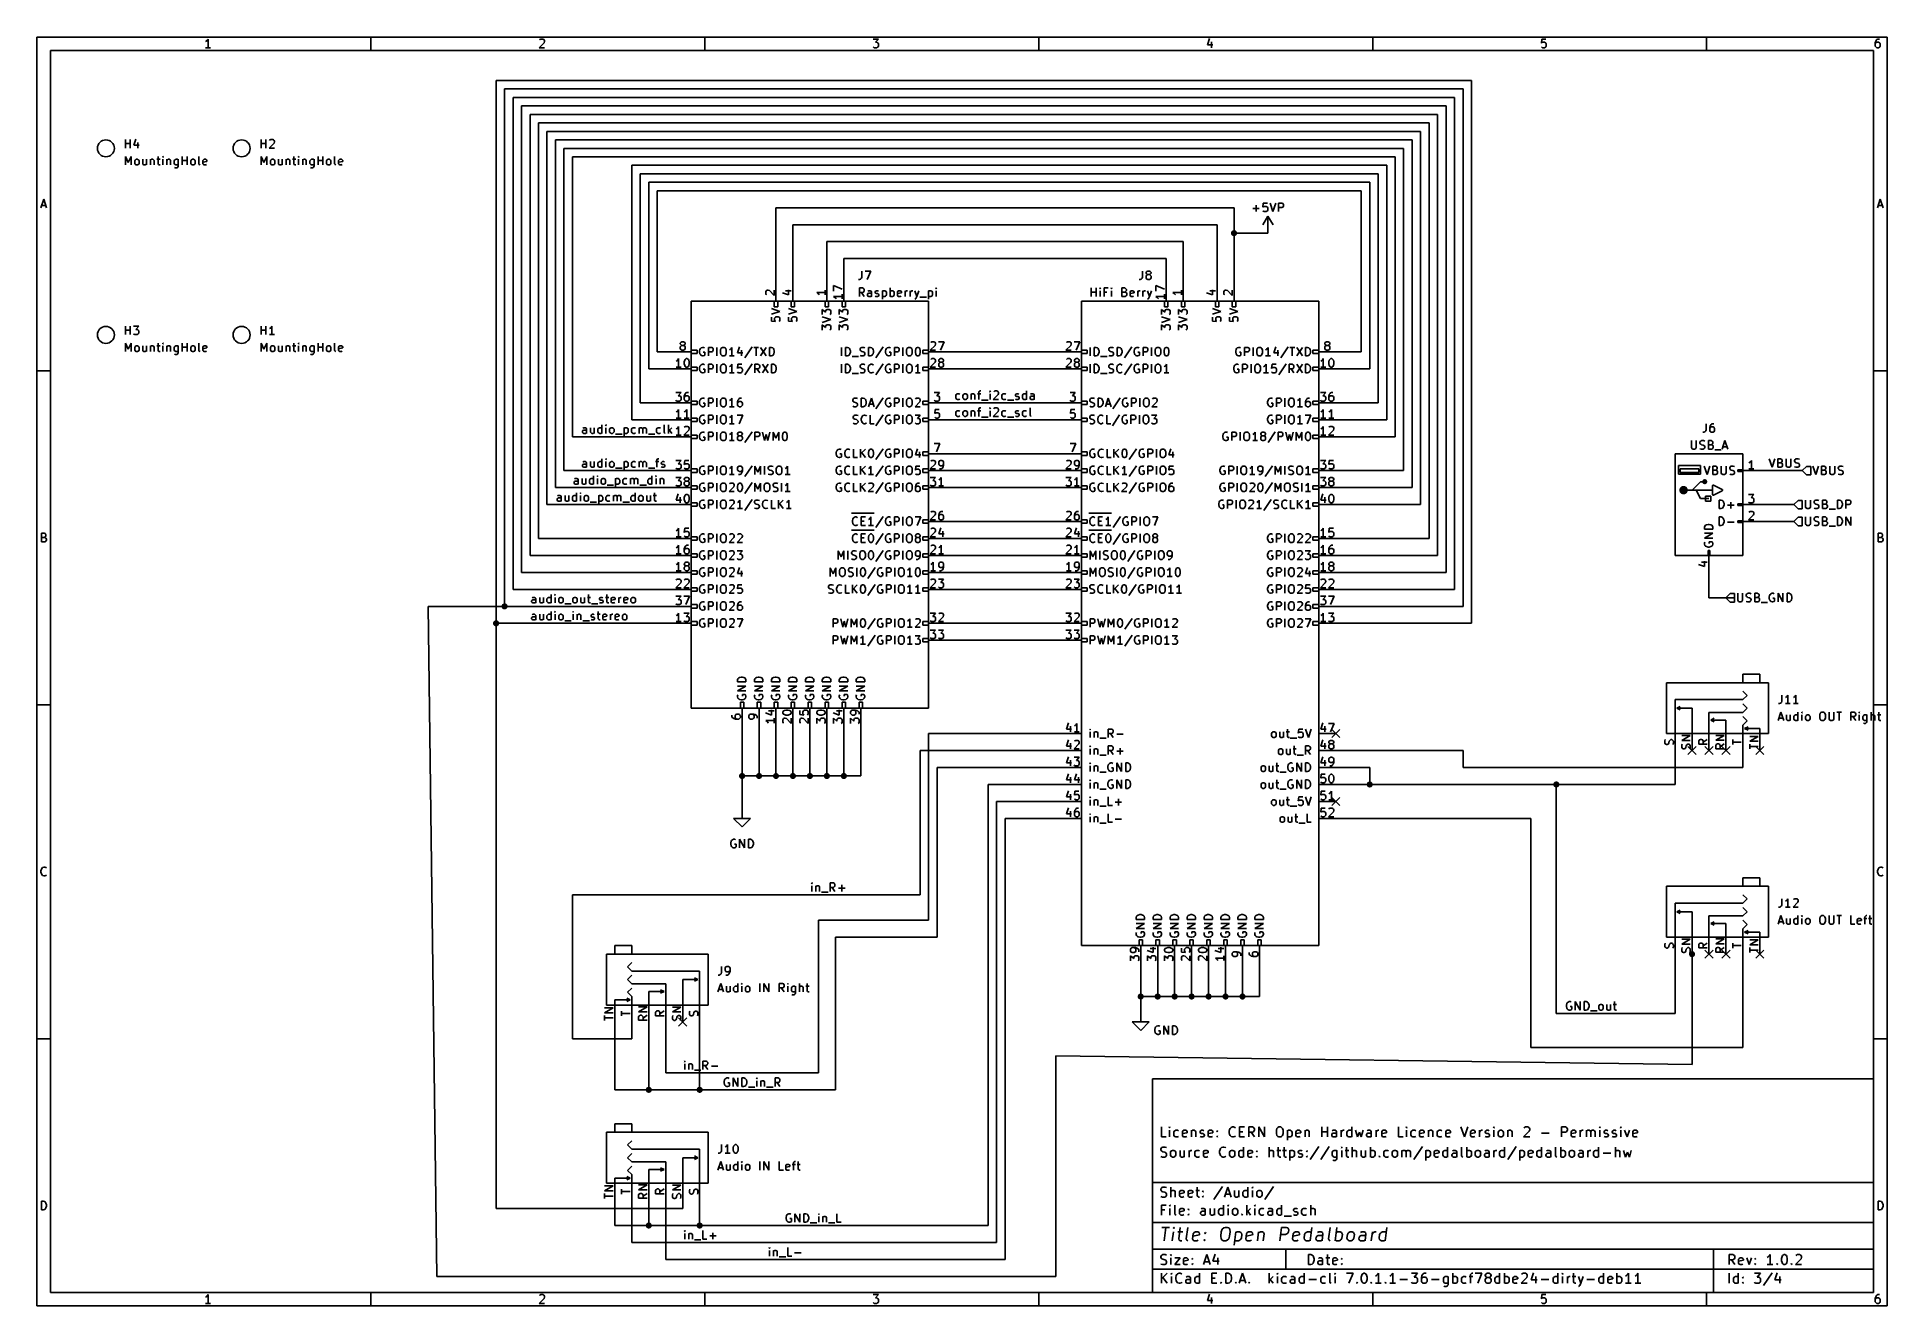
# Model space of a CAD drawing. Extents: x 0.4 to 11.3, y -7.9 to -0.4.
import ezdxf

# ---------------------------------------------------------------- set-up
doc = ezdxf.new("R2010")
doc.units = 0
doc.header["$MEASUREMENT"] = 0
for name, color, linetype in [('BLUE2', 5, 'CONTINUOUS'), ('BROWN2', 54, 'CONTINUOUS'), ('CYAN2', 4, 'CONTINUOUS'), ('GRAY1', 251, 'CONTINUOUS'), ('GREEN3', 91, 'CONTINUOUS'), ('LYELLOW', 51, 'CONTINUOUS'), ('RED2', 1, 'CONTINUOUS'), ('RED3', 11, 'CONTINUOUS')]:
    doc.layers.add(name, color=color, linetype=linetype)

msp = doc.modelspace()

# ---------------------------------------------------------------- linework, layer by layer
at = {"layer": 'BLUE2', "linetype": 'CONTINUOUS'}
for p, q in [((8.026, -4.476), (8.074, -4.524)), ((8.074, -4.476), (8.026, -4.524)), ((10.126, -4.576), (10.174, -4.624)), ((10.174, -4.576), (10.126, -4.624)), ((10.226, -4.576), (10.274, -4.624)), ((10.274, -4.576), (10.226, -4.624)), ((10.326, -4.576), (10.374, -4.624)), ((10.374, -4.576), (10.326, -4.624)), ((10.526, -4.576), (10.574, -4.624)), ((10.574, -4.576), (10.526, -4.624)), ((8.026, -4.876), (8.074, -4.924)), ((8.074, -4.876), (8.026, -4.924)), ((10.226, -5.776), (10.274, -5.824)), ((10.274, -5.776), (10.226, -5.824)), ((10.326, -5.776), (10.374, -5.824)), ((10.374, -5.776), (10.326, -5.824)), ((10.526, -5.776), (10.574, -5.824)), ((10.574, -5.776), (10.526, -5.824)), ((4.176, -6.176), (4.224, -6.224)), ((4.224, -6.176), (4.176, -6.224))]:
    msp.add_line(p, q, dxfattribs=at)
at = {"layer": 'BROWN2', "linetype": 'CONTINUOUS'}
for p, q in [((10.825, -2.925), (10.8, -2.95)), ((10.85, -2.925), (10.825, -2.925)), ((10.85, -2.975), (10.85, -2.925)), ((10.8623, -2.92313), (10.8789, -2.97313)), ((10.8789, -2.97313), (10.8956, -2.92313)), ((10.9123, -2.97313), (10.9123, -2.92313)), ((10.9123, -2.92313), (10.9289, -2.92313)), ((10.9289, -2.92313), (10.9337, -2.92551)), ((10.9337, -2.92551), (10.9361, -2.92789)), ((10.9361, -2.94218), (10.9337, -2.94456)), ((10.9361, -2.92789), (10.9385, -2.93265)), ((10.9385, -2.93742), (10.9361, -2.94218)), ((10.9385, -2.93265), (10.9385, -2.93742)), ((10.9623, -2.92313), (10.9623, -2.96361)), ((10.9908, -2.96361), (10.9908, -2.92313)), ((11.0123, -2.93265), (11.0146, -2.92789)), ((11.0123, -2.93742), (11.0123, -2.93265)), ((11.0146, -2.94218), (11.0123, -2.93742)), ((11.0146, -2.92789), (11.017, -2.92551)), ((11.017, -2.94456), (11.0146, -2.94218)), ((11.017, -2.92551), (11.0218, -2.92313)), ((11.0218, -2.92313), (11.0337, -2.92313)), ((11.0337, -2.92313), (11.0408, -2.92551)), ((10.8, -2.95), (10.825, -2.975)), ((10.825, -2.975), (10.85, -2.975)), ((10.9289, -2.94694), (10.9123, -2.94694)), ((10.9313, -2.97313), (10.9123, -2.97313)), ((10.9337, -2.94456), (10.9289, -2.94694)), ((10.9289, -2.94694), (10.9361, -2.94932)), ((10.9361, -2.97075), (10.9313, -2.97313)), ((10.9361, -2.94932), (10.9385, -2.9517)), ((10.9385, -2.96837), (10.9361, -2.97075)), ((10.9385, -2.9517), (10.9408, -2.95646)), ((10.9408, -2.96361), (10.9385, -2.96837)), ((10.9408, -2.95646), (10.9408, -2.96361)), ((10.9623, -2.96361), (10.9646, -2.96837)), ((10.9646, -2.96837), (10.967, -2.97075)), ((10.967, -2.97075), (10.9718, -2.97313)), ((10.9718, -2.97313), (10.9813, -2.97313)), ((10.9813, -2.97313), (10.9861, -2.97075)), ((10.9861, -2.97075), (10.9885, -2.96837)), ((10.9885, -2.96837), (10.9908, -2.96361)), ((11.0123, -2.97075), (11.0194, -2.97313)), ((11.0218, -2.94694), (11.017, -2.94456)), ((11.0194, -2.97313), (11.0313, -2.97313)), ((11.0313, -2.94932), (11.0218, -2.94694)), ((11.0361, -2.9517), (11.0313, -2.94932)), ((11.0313, -2.97313), (11.0361, -2.97075)), ((11.0385, -2.95408), (11.0361, -2.9517)), ((11.0361, -2.97075), (11.0385, -2.96837)), ((11.0408, -2.95885), (11.0385, -2.95408)), ((11.0385, -2.96837), (11.0408, -2.96361)), ((11.0408, -2.96361), (11.0408, -2.95885)), ((10.775, -3.125), (10.75, -3.15)), ((10.75, -3.15), (10.775, -3.175)), ((10.8, -3.125), (10.775, -3.125)), ((10.8, -3.175), (10.8, -3.125)), ((10.8194, -3.12313), (10.8194, -3.16361)), ((10.848, -3.16361), (10.848, -3.12313)), ((10.8694, -3.13265), (10.8718, -3.12789)), ((10.8694, -3.13742), (10.8694, -3.13265)), ((10.8718, -3.14218), (10.8694, -3.13742)), ((10.8718, -3.12789), (10.8742, -3.12551)), ((10.8742, -3.14456), (10.8718, -3.14218)), ((10.8742, -3.12551), (10.8789, -3.12313)), ((10.8789, -3.14694), (10.8742, -3.14456)), ((10.8789, -3.12313), (10.8908, -3.12313)), ((10.8885, -3.14932), (10.8789, -3.14694)), ((10.8932, -3.1517), (10.8885, -3.14932)), ((10.8908, -3.12313), (10.898, -3.12551)), ((10.8956, -3.15408), (10.8932, -3.1517)), ((10.898, -3.15885), (10.8956, -3.15408)), ((10.898, -3.16361), (10.898, -3.15885)), ((10.9194, -3.17313), (10.9194, -3.12313)), ((10.9194, -3.12313), (10.9361, -3.12313)), ((10.9361, -3.14694), (10.9194, -3.14694)), ((10.9361, -3.12313), (10.9408, -3.12551)), ((10.9408, -3.14456), (10.9361, -3.14694)), ((10.9361, -3.14694), (10.9432, -3.14932)), ((10.9408, -3.12551), (10.9432, -3.12789)), ((10.9432, -3.14218), (10.9408, -3.14456)), ((10.9432, -3.12789), (10.9456, -3.13265)), ((10.9456, -3.13742), (10.9432, -3.14218)), ((10.9432, -3.14932), (10.9456, -3.1517)), ((10.9456, -3.13265), (10.9456, -3.13742)), ((10.9456, -3.1517), (10.948, -3.15646)), ((10.948, -3.15646), (10.948, -3.16361)), ((11.0075, -3.17313), (11.0075, -3.12313)), ((11.0075, -3.12313), (11.0194, -3.12313)), ((11.0194, -3.12313), (11.0265, -3.12551)), ((11.0265, -3.12551), (11.0313, -3.13028)), ((11.0313, -3.13028), (11.0337, -3.13504)), ((11.0337, -3.16122), (11.0313, -3.16599)), ((11.0337, -3.13504), (11.0361, -3.14456)), ((11.0361, -3.1517), (11.0337, -3.16122)), ((11.0361, -3.14456), (11.0361, -3.1517)), ((11.0575, -3.17313), (11.0575, -3.12313)), ((11.0575, -3.12313), (11.0765, -3.12313)), ((11.0765, -3.14932), (11.0575, -3.14932)), ((11.0765, -3.12313), (11.0813, -3.12551)), ((11.0813, -3.14694), (11.0765, -3.14932)), ((11.0813, -3.12551), (11.0837, -3.12789)), ((11.0837, -3.14456), (11.0813, -3.14694)), ((11.0837, -3.12789), (11.0861, -3.13265)), ((11.0861, -3.1398), (11.0837, -3.14456)), ((11.0861, -3.13265), (11.0861, -3.1398)), ((10.775, -3.225), (10.75, -3.25)), ((10.75, -3.25), (10.775, -3.275)), ((10.775, -3.175), (10.8, -3.175)), ((10.8, -3.225), (10.775, -3.225)), ((10.8, -3.275), (10.8, -3.225)), ((10.8194, -3.16361), (10.8218, -3.16837)), ((10.8194, -3.22313), (10.8194, -3.26361)), ((10.8194, -3.26361), (10.8218, -3.26837)), ((10.8218, -3.16837), (10.8242, -3.17075)), ((10.8218, -3.26837), (10.8242, -3.27075)), ((10.8242, -3.17075), (10.8289, -3.17313)), ((10.8242, -3.27075), (10.8289, -3.27313)), ((10.8289, -3.17313), (10.8384, -3.17313)), ((10.8384, -3.17313), (10.8432, -3.17075)), ((10.8384, -3.27313), (10.8432, -3.27075)), ((10.8432, -3.17075), (10.8456, -3.16837)), ((10.8432, -3.27075), (10.8456, -3.26837)), ((10.8456, -3.16837), (10.848, -3.16361)), ((10.8456, -3.26837), (10.848, -3.26361)), ((10.848, -3.26361), (10.848, -3.22313)), ((10.8694, -3.17075), (10.8765, -3.17313)), ((10.8694, -3.23265), (10.8718, -3.22789)), ((10.8694, -3.23742), (10.8694, -3.23265)), ((10.8718, -3.24218), (10.8694, -3.23742)), ((10.8694, -3.27075), (10.8765, -3.27313)), ((10.8718, -3.22789), (10.8742, -3.22551)), ((10.8742, -3.24456), (10.8718, -3.24218)), ((10.8742, -3.22551), (10.8789, -3.22313)), ((10.8789, -3.24694), (10.8742, -3.24456)), ((10.8765, -3.17313), (10.8885, -3.17313)), ((10.8789, -3.22313), (10.8908, -3.22313)), ((10.8885, -3.24932), (10.8789, -3.24694)), ((10.8885, -3.17313), (10.8932, -3.17075)), ((10.8932, -3.2517), (10.8885, -3.24932)), ((10.8885, -3.27313), (10.8932, -3.27075)), ((10.8908, -3.22313), (10.898, -3.22551)), ((10.8932, -3.17075), (10.8956, -3.16837)), ((10.8956, -3.25408), (10.8932, -3.2517)), ((10.8932, -3.27075), (10.8956, -3.26837)), ((10.8956, -3.16837), (10.898, -3.16361)), ((10.898, -3.25885), (10.8956, -3.25408)), ((10.8956, -3.26837), (10.898, -3.26361)), ((10.898, -3.26361), (10.898, -3.25885)), ((10.9384, -3.17313), (10.9194, -3.17313)), ((10.9194, -3.27313), (10.9194, -3.22313)), ((10.9194, -3.22313), (10.9361, -3.22313)), ((10.9361, -3.24694), (10.9194, -3.24694)), ((10.9361, -3.22313), (10.9408, -3.22551)), ((10.9408, -3.24456), (10.9361, -3.24694)), ((10.9361, -3.24694), (10.9432, -3.24932)), ((10.9432, -3.17075), (10.9384, -3.17313)), ((10.9432, -3.27075), (10.9384, -3.27313)), ((10.9408, -3.22551), (10.9432, -3.22789)), ((10.9432, -3.24218), (10.9408, -3.24456)), ((10.9456, -3.16837), (10.9432, -3.17075)), ((10.9432, -3.22789), (10.9456, -3.23265)), ((10.9456, -3.23742), (10.9432, -3.24218)), ((10.9432, -3.24932), (10.9456, -3.2517)), ((10.9456, -3.26837), (10.9432, -3.27075)), ((10.948, -3.16361), (10.9456, -3.16837)), ((10.9456, -3.23265), (10.9456, -3.23742)), ((10.9456, -3.2517), (10.948, -3.25646)), ((10.948, -3.26361), (10.9456, -3.26837)), ((10.948, -3.25646), (10.948, -3.26361)), ((10.9575, -3.17789), (10.9956, -3.17789)), ((11.0194, -3.17313), (11.0075, -3.17313)), ((11.0075, -3.27313), (11.0075, -3.22313)), ((11.0075, -3.22313), (11.0194, -3.22313)), ((11.0265, -3.17075), (11.0194, -3.17313)), ((11.0194, -3.22313), (11.0265, -3.22551)), ((11.0265, -3.27075), (11.0194, -3.27313)), ((11.0313, -3.16599), (11.0265, -3.17075)), ((11.0265, -3.22551), (11.0313, -3.23028)), ((11.0313, -3.26599), (11.0265, -3.27075)), ((11.0313, -3.23028), (11.0337, -3.23504)), ((11.0337, -3.26122), (11.0313, -3.26599)), ((11.0337, -3.23504), (11.0361, -3.24456)), ((11.0361, -3.2517), (11.0337, -3.26122)), ((11.0361, -3.24456), (11.0361, -3.2517)), ((11.0575, -3.27313), (11.0575, -3.22313)), ((11.0575, -3.22313), (11.0861, -3.27313)), ((11.0861, -3.27313), (11.0861, -3.22313)), ((10.775, -3.275), (10.8, -3.275)), ((10.8289, -3.27313), (10.8384, -3.27313)), ((10.8765, -3.27313), (10.8885, -3.27313)), ((10.9384, -3.27313), (10.9194, -3.27313)), ((10.9575, -3.27789), (10.9956, -3.27789)), ((11.0194, -3.27313), (11.0075, -3.27313)), ((10.375, -3.675), (10.35, -3.7)), ((10.35, -3.7), (10.375, -3.725)), ((10.4, -3.675), (10.375, -3.675)), ((10.4, -3.725), (10.4, -3.675)), ((10.4194, -3.67313), (10.4194, -3.71361)), ((10.448, -3.71361), (10.448, -3.67313)), ((10.4694, -3.68265), (10.4718, -3.67789)), ((10.4694, -3.68742), (10.4694, -3.68265)), ((10.4718, -3.69218), (10.4694, -3.68742)), ((10.4718, -3.67789), (10.4742, -3.67551)), ((10.4742, -3.69456), (10.4718, -3.69218)), ((10.4742, -3.67551), (10.4789, -3.67313)), ((10.4789, -3.69694), (10.4742, -3.69456)), ((10.4789, -3.67313), (10.4908, -3.67313)), ((10.4885, -3.69932), (10.4789, -3.69694)), ((10.4932, -3.7017), (10.4885, -3.69932)), ((10.4908, -3.67313), (10.498, -3.67551)), ((10.4956, -3.70408), (10.4932, -3.7017)), ((10.498, -3.70885), (10.4956, -3.70408)), ((10.5194, -3.72313), (10.5194, -3.67313)), ((10.5194, -3.67313), (10.5361, -3.67313)), ((10.5361, -3.69694), (10.5194, -3.69694)), ((10.5361, -3.67313), (10.5408, -3.67551)), ((10.5408, -3.69456), (10.5361, -3.69694)), ((10.5361, -3.69694), (10.5432, -3.69932)), ((10.5408, -3.67551), (10.5432, -3.67789)), ((10.5432, -3.69218), (10.5408, -3.69456)), ((10.5432, -3.67789), (10.5456, -3.68265)), ((10.5456, -3.68742), (10.5432, -3.69218)), ((10.5432, -3.69932), (10.5456, -3.7017)), ((10.5456, -3.68265), (10.5456, -3.68742)), ((10.5456, -3.7017), (10.548, -3.70646)), ((10.548, -3.70646), (10.548, -3.71361)), ((10.6075, -3.68504), (10.6051, -3.69456)), ((10.6051, -3.69456), (10.6051, -3.7017)), ((10.6051, -3.7017), (10.6075, -3.71122)), ((10.6099, -3.68028), (10.6075, -3.68504)), ((10.6146, -3.67551), (10.6099, -3.68028)), ((10.6218, -3.67313), (10.6146, -3.67551)), ((10.6289, -3.67313), (10.6218, -3.67313)), ((10.6361, -3.7017), (10.6265, -3.7017)), ((10.6337, -3.67551), (10.6289, -3.67313)), ((10.6361, -3.71837), (10.6361, -3.7017)), ((10.6575, -3.72313), (10.6575, -3.67313)), ((10.6575, -3.67313), (10.6861, -3.72313)), ((10.6861, -3.72313), (10.6861, -3.67313)), ((10.7099, -3.72313), (10.7099, -3.67313)), ((10.7099, -3.67313), (10.7218, -3.67313)), ((10.7218, -3.67313), (10.7289, -3.67551)), ((10.7289, -3.67551), (10.7337, -3.68028)), ((10.7337, -3.68028), (10.7361, -3.68504)), ((10.7361, -3.68504), (10.7384, -3.69456)), ((10.7384, -3.7017), (10.7361, -3.71122)), ((10.7384, -3.69456), (10.7384, -3.7017)), ((10.375, -3.725), (10.4, -3.725)), ((10.4194, -3.71361), (10.4218, -3.71837)), ((10.4218, -3.71837), (10.4242, -3.72075)), ((10.4242, -3.72075), (10.4289, -3.72313)), ((10.4289, -3.72313), (10.4384, -3.72313)), ((10.4384, -3.72313), (10.4432, -3.72075)), ((10.4432, -3.72075), (10.4456, -3.71837)), ((10.4456, -3.71837), (10.448, -3.71361)), ((10.4694, -3.72075), (10.4765, -3.72313)), ((10.4765, -3.72313), (10.4885, -3.72313)), ((10.4885, -3.72313), (10.4932, -3.72075)), ((10.4932, -3.72075), (10.4956, -3.71837)), ((10.4956, -3.71837), (10.498, -3.71361)), ((10.498, -3.71361), (10.498, -3.70885)), ((10.5384, -3.72313), (10.5194, -3.72313)), ((10.5432, -3.72075), (10.5384, -3.72313)), ((10.5456, -3.71837), (10.5432, -3.72075)), ((10.548, -3.71361), (10.5456, -3.71837)), ((10.5575, -3.72789), (10.5956, -3.72789)), ((10.6075, -3.71122), (10.6099, -3.71599)), ((10.6099, -3.71599), (10.6146, -3.72075)), ((10.6146, -3.72075), (10.6218, -3.72313)), ((10.6218, -3.72313), (10.6265, -3.72313)), ((10.6265, -3.72313), (10.6337, -3.72075)), ((10.6337, -3.72075), (10.6361, -3.71837)), ((10.7218, -3.72313), (10.7099, -3.72313)), ((10.7289, -3.72075), (10.7218, -3.72313)), ((10.7337, -3.71599), (10.7289, -3.72075)), ((10.7361, -3.71122), (10.7337, -3.71599))]:
    msp.add_line(p, q, dxfattribs=at)
at = {"layer": 'CYAN2', "linetype": 'CONTINUOUS'}
for p, q in [((0.91472, -1.04813), (0.91472, -0.99813)), ((0.91472, -1.02194), (0.94329, -1.02194)), ((0.94329, -1.04813), (0.94329, -0.99813)), ((0.97662, -0.99575), (0.96472, -1.03146)), ((0.96472, -1.03146), (0.99567, -1.03146)), ((0.98853, -1.0148), (0.98853, -1.04813)), ((1.71472, -1.04813), (1.71472, -0.99813)), ((1.71472, -1.02194), (1.74329, -1.02194)), ((1.74329, -1.04813), (1.74329, -0.99813)), ((1.79091, -1.01956), (1.76234, -1.04813)), ((1.76234, -1.04813), (1.79329, -1.04813)), ((1.76472, -1.00289), (1.7671, -1.00051)), ((1.7671, -1.00051), (1.77186, -0.99813)), ((1.77186, -0.99813), (1.78377, -0.99813)), ((1.78377, -0.99813), (1.78853, -1.00051)), ((1.78853, -1.00051), (1.79091, -1.00289)), ((1.79091, -1.00289), (1.79329, -1.00765)), ((1.79329, -1.01242), (1.79091, -1.01956)), ((1.79329, -1.00765), (1.79329, -1.01242)), ((0.91472, -1.14813), (0.91472, -1.09813)), ((0.91472, -1.09813), (0.93139, -1.13385)), ((0.93139, -1.13385), (0.94805, -1.09813)), ((0.94805, -1.09813), (0.94805, -1.14813)), ((0.96948, -1.12432), (0.97186, -1.11956)), ((0.96948, -1.13861), (0.96948, -1.12432)), ((0.97186, -1.14337), (0.96948, -1.13861)), ((0.97186, -1.11956), (0.97424, -1.11718)), ((0.97424, -1.14575), (0.97186, -1.14337)), ((0.97424, -1.11718), (0.979, -1.1148)), ((0.979, -1.14813), (0.97424, -1.14575)), ((0.979, -1.1148), (0.98615, -1.1148)), ((0.98615, -1.14813), (0.979, -1.14813)), ((0.98615, -1.1148), (0.99091, -1.11718)), ((0.99091, -1.14575), (0.98615, -1.14813)), ((0.99091, -1.11718), (0.99329, -1.11956)), ((0.99329, -1.14337), (0.99091, -1.14575)), ((0.99329, -1.11956), (0.99567, -1.12432)), ((0.99567, -1.13861), (0.99329, -1.14337)), ((0.99567, -1.12432), (0.99567, -1.13861)), ((1.01709, -1.1148), (1.01709, -1.14099)), ((1.01709, -1.14099), (1.01948, -1.14575)), ((1.01948, -1.14575), (1.02424, -1.14813)), ((1.02424, -1.14813), (1.03138, -1.14813)), ((1.03138, -1.14813), (1.03614, -1.14575)), ((1.03614, -1.14575), (1.03852, -1.14337)), ((1.03852, -1.1148), (1.03852, -1.14813)), ((1.06233, -1.1148), (1.06233, -1.14813)), ((1.06233, -1.11956), (1.06471, -1.11718)), ((1.06471, -1.11718), (1.06948, -1.1148)), ((1.06948, -1.1148), (1.07662, -1.1148)), ((1.07662, -1.1148), (1.08138, -1.11718)), ((1.08138, -1.11718), (1.08376, -1.12194)), ((1.08376, -1.12194), (1.08376, -1.14813)), ((1.10043, -1.1148), (1.11947, -1.1148)), ((1.10757, -1.09813), (1.10757, -1.14099)), ((1.10757, -1.14099), (1.10995, -1.14575)), ((1.10995, -1.14575), (1.11471, -1.14813)), ((1.11471, -1.14813), (1.11947, -1.14813)), ((1.13614, -1.09813), (1.13376, -1.10051)), ((1.13376, -1.10051), (1.13614, -1.10289)), ((1.13852, -1.10051), (1.13614, -1.09813)), ((1.13614, -1.09813), (1.13614, -1.10289)), ((1.13614, -1.10289), (1.13852, -1.10051)), ((1.13614, -1.14813), (1.13614, -1.1148)), ((1.15995, -1.1148), (1.15995, -1.14813)), ((1.15995, -1.11956), (1.16233, -1.11718)), ((1.16233, -1.11718), (1.16709, -1.1148)), ((1.16709, -1.1148), (1.17424, -1.1148)), ((1.17424, -1.1148), (1.179, -1.11718)), ((1.179, -1.11718), (1.18138, -1.12194)), ((1.18138, -1.12194), (1.18138, -1.14813)), ((1.20281, -1.12432), (1.20519, -1.11956)), ((1.20281, -1.13861), (1.20281, -1.12432)), ((1.20519, -1.14337), (1.20281, -1.13861)), ((1.20519, -1.11956), (1.20757, -1.11718)), ((1.20757, -1.14575), (1.20519, -1.14337)), ((1.20995, -1.1648), (1.20519, -1.16242)), ((1.20757, -1.11718), (1.21233, -1.1148)), ((1.21233, -1.14813), (1.20757, -1.14575)), ((1.21709, -1.1648), (1.20995, -1.1648)), ((1.21233, -1.1148), (1.22185, -1.1148)), ((1.22185, -1.14813), (1.21233, -1.14813)), ((1.22185, -1.16242), (1.21709, -1.1648)), ((1.22185, -1.1148), (1.22661, -1.11718)), ((1.22661, -1.14575), (1.22185, -1.14813)), ((1.22423, -1.16004), (1.22185, -1.16242)), ((1.22661, -1.15528), (1.22423, -1.16004)), ((1.22661, -1.1148), (1.22661, -1.15528)), ((1.25042, -1.14813), (1.25042, -1.09813)), ((1.25042, -1.12194), (1.27899, -1.12194)), ((1.27899, -1.14813), (1.27899, -1.09813)), ((1.30043, -1.12432), (1.3028, -1.11956)), ((1.30043, -1.13861), (1.30043, -1.12432)), ((1.3028, -1.14337), (1.30043, -1.13861)), ((1.3028, -1.11956), (1.30519, -1.11718)), ((1.30519, -1.14575), (1.3028, -1.14337)), ((1.30519, -1.11718), (1.30995, -1.1148)), ((1.30995, -1.14813), (1.30519, -1.14575)), ((1.30995, -1.1148), (1.31709, -1.1148)), ((1.31709, -1.14813), (1.30995, -1.14813)), ((1.31709, -1.1148), (1.32185, -1.11718)), ((1.32185, -1.14575), (1.31709, -1.14813)), ((1.32185, -1.11718), (1.32423, -1.11956)), ((1.32423, -1.14337), (1.32185, -1.14575)), ((1.32423, -1.11956), (1.32661, -1.12432)), ((1.32661, -1.13861), (1.32423, -1.14337)), ((1.32661, -1.12432), (1.32661, -1.13861)), ((1.34804, -1.14099), (1.34804, -1.09813)), ((1.35042, -1.14575), (1.34804, -1.14099)), ((1.35519, -1.14813), (1.35042, -1.14575)), ((1.37185, -1.12194), (1.37423, -1.11718)), ((1.37185, -1.14099), (1.37185, -1.12194)), ((1.39566, -1.1267), (1.37185, -1.13146)), ((1.37423, -1.14575), (1.37185, -1.14099)), ((1.37423, -1.11718), (1.37899, -1.1148)), ((1.37899, -1.14813), (1.37423, -1.14575)), ((1.37899, -1.1148), (1.38852, -1.1148)), ((1.38852, -1.14813), (1.37899, -1.14813)), ((1.38852, -1.1148), (1.39328, -1.11718)), ((1.39328, -1.14575), (1.38852, -1.14813)), ((1.39328, -1.11718), (1.39566, -1.12194)), ((1.39566, -1.12194), (1.39566, -1.1267)), ((1.71472, -1.14813), (1.71472, -1.09813)), ((1.71472, -1.09813), (1.73139, -1.13385)), ((1.73139, -1.13385), (1.74805, -1.09813)), ((1.74805, -1.09813), (1.74805, -1.14813)), ((1.76948, -1.12432), (1.77186, -1.11956)), ((1.76948, -1.13861), (1.76948, -1.12432)), ((1.77186, -1.14337), (1.76948, -1.13861)), ((1.77186, -1.11956), (1.77424, -1.11718)), ((1.77424, -1.14575), (1.77186, -1.14337)), ((1.77424, -1.11718), (1.779, -1.1148)), ((1.779, -1.14813), (1.77424, -1.14575)), ((1.779, -1.1148), (1.78615, -1.1148)), ((1.78615, -1.14813), (1.779, -1.14813)), ((1.78615, -1.1148), (1.79091, -1.11718)), ((1.79091, -1.14575), (1.78615, -1.14813)), ((1.79091, -1.11718), (1.79329, -1.11956)), ((1.79329, -1.14337), (1.79091, -1.14575)), ((1.79329, -1.11956), (1.79567, -1.12432)), ((1.79567, -1.13861), (1.79329, -1.14337)), ((1.79567, -1.12432), (1.79567, -1.13861)), ((1.81709, -1.1148), (1.81709, -1.14099)), ((1.81709, -1.14099), (1.81948, -1.14575)), ((1.81948, -1.14575), (1.82424, -1.14813)), ((1.82424, -1.14813), (1.83138, -1.14813)), ((1.83138, -1.14813), (1.83614, -1.14575)), ((1.83614, -1.14575), (1.83852, -1.14337)), ((1.83852, -1.1148), (1.83852, -1.14813)), ((1.86233, -1.1148), (1.86233, -1.14813)), ((1.86233, -1.11956), (1.86471, -1.11718)), ((1.86471, -1.11718), (1.86948, -1.1148)), ((1.86948, -1.1148), (1.87662, -1.1148)), ((1.87662, -1.1148), (1.88138, -1.11718)), ((1.88138, -1.11718), (1.88376, -1.12194)), ((1.88376, -1.12194), (1.88376, -1.14813)), ((1.90043, -1.1148), (1.91947, -1.1148)), ((1.90757, -1.09813), (1.90757, -1.14099)), ((1.90757, -1.14099), (1.90995, -1.14575)), ((1.90995, -1.14575), (1.91471, -1.14813)), ((1.91471, -1.14813), (1.91947, -1.14813)), ((1.93614, -1.09813), (1.93376, -1.10051)), ((1.93376, -1.10051), (1.93614, -1.10289)), ((1.93852, -1.10051), (1.93614, -1.09813)), ((1.93614, -1.09813), (1.93614, -1.10289)), ((1.93614, -1.10289), (1.93852, -1.10051)), ((1.93614, -1.14813), (1.93614, -1.1148)), ((1.95995, -1.1148), (1.95995, -1.14813)), ((1.95995, -1.11956), (1.96233, -1.11718)), ((1.96233, -1.11718), (1.96709, -1.1148)), ((1.96709, -1.1148), (1.97424, -1.1148)), ((1.97424, -1.1148), (1.979, -1.11718)), ((1.979, -1.11718), (1.98138, -1.12194)), ((1.98138, -1.12194), (1.98138, -1.14813)), ((2.00281, -1.12432), (2.00519, -1.11956)), ((2.00281, -1.13861), (2.00281, -1.12432)), ((2.00519, -1.14337), (2.00281, -1.13861)), ((2.00519, -1.11956), (2.00757, -1.11718)), ((2.00757, -1.14575), (2.00519, -1.14337)), ((2.00995, -1.1648), (2.00519, -1.16242)), ((2.00757, -1.11718), (2.01233, -1.1148)), ((2.01233, -1.14813), (2.00757, -1.14575)), ((2.01709, -1.1648), (2.00995, -1.1648)), ((2.01233, -1.1148), (2.02185, -1.1148)), ((2.02185, -1.14813), (2.01233, -1.14813)), ((2.02185, -1.16242), (2.01709, -1.1648)), ((2.02185, -1.1148), (2.02661, -1.11718)), ((2.02661, -1.14575), (2.02185, -1.14813)), ((2.02423, -1.16004), (2.02185, -1.16242)), ((2.02661, -1.15528), (2.02423, -1.16004)), ((2.02661, -1.1148), (2.02661, -1.15528)), ((2.05042, -1.14813), (2.05042, -1.09813)), ((2.05042, -1.12194), (2.07899, -1.12194)), ((2.07899, -1.14813), (2.07899, -1.09813)), ((2.10043, -1.12432), (2.1028, -1.11956)), ((2.10043, -1.13861), (2.10043, -1.12432)), ((2.1028, -1.14337), (2.10043, -1.13861)), ((2.1028, -1.11956), (2.10519, -1.11718)), ((2.10519, -1.14575), (2.1028, -1.14337)), ((2.10519, -1.11718), (2.10995, -1.1148)), ((2.10995, -1.14813), (2.10519, -1.14575)), ((2.10995, -1.1148), (2.11709, -1.1148)), ((2.11709, -1.14813), (2.10995, -1.14813)), ((2.11709, -1.1148), (2.12185, -1.11718)), ((2.12185, -1.14575), (2.11709, -1.14813)), ((2.12185, -1.11718), (2.12423, -1.11956)), ((2.12423, -1.14337), (2.12185, -1.14575)), ((2.12423, -1.11956), (2.12661, -1.12432)), ((2.12661, -1.13861), (2.12423, -1.14337)), ((2.12661, -1.12432), (2.12661, -1.13861)), ((2.14804, -1.14099), (2.14804, -1.09813)), ((2.15042, -1.14575), (2.14804, -1.14099)), ((2.15519, -1.14813), (2.15042, -1.14575)), ((2.17185, -1.12194), (2.17423, -1.11718)), ((2.17185, -1.14099), (2.17185, -1.12194)), ((2.19566, -1.1267), (2.17185, -1.13146)), ((2.17423, -1.14575), (2.17185, -1.14099)), ((2.17423, -1.11718), (2.17899, -1.1148)), ((2.17899, -1.14813), (2.17423, -1.14575)), ((2.17899, -1.1148), (2.18852, -1.1148)), ((2.18852, -1.14813), (2.17899, -1.14813)), ((2.18852, -1.1148), (2.19328, -1.11718)), ((2.19328, -1.14575), (2.18852, -1.14813)), ((2.19328, -1.11718), (2.19566, -1.12194)), ((2.19566, -1.12194), (2.19566, -1.1267)), ((7.56071, -1.40408), (7.59881, -1.40408)), ((7.57976, -1.42313), (7.57976, -1.38504)), ((7.62262, -1.37313), (7.62024, -1.39694)), ((7.62024, -1.39694), (7.62262, -1.39456)), ((7.64643, -1.37313), (7.62262, -1.37313)), ((7.62262, -1.39456), (7.62738, -1.39218)), ((7.62738, -1.39218), (7.63929, -1.39218)), ((7.63929, -1.39218), (7.64405, -1.39456)), ((7.64405, -1.39456), (7.64643, -1.39694)), ((7.64643, -1.39694), (7.64881, -1.4017)), ((7.64881, -1.41361), (7.64643, -1.41837)), ((7.64881, -1.4017), (7.64881, -1.41361)), ((7.66309, -1.37313), (7.67976, -1.42313)), ((7.67976, -1.42313), (7.69643, -1.37313)), ((7.71309, -1.42313), (7.71309, -1.37313)), ((7.71309, -1.37313), (7.73214, -1.37313)), ((7.73214, -1.39932), (7.71309, -1.39932)), ((7.73214, -1.37313), (7.73691, -1.37551)), ((7.73691, -1.39694), (7.73214, -1.39932)), ((7.73691, -1.37551), (7.73929, -1.37789)), ((7.73929, -1.39456), (7.73691, -1.39694)), ((7.73929, -1.37789), (7.74167, -1.38265)), ((7.74167, -1.3898), (7.73929, -1.39456)), ((7.74167, -1.38265), (7.74167, -1.3898)), ((7.62262, -1.42075), (7.62024, -1.41837)), ((7.62738, -1.42313), (7.62262, -1.42075)), ((7.63929, -1.42313), (7.62738, -1.42313)), ((7.64405, -1.42075), (7.63929, -1.42313)), ((7.64643, -1.41837), (7.64405, -1.42075)), ((5.24172, -1.82313), (5.23696, -1.82313)), ((5.24887, -1.82075), (5.24172, -1.82313)), ((5.25363, -1.81599), (5.24887, -1.82075)), ((5.25601, -1.80885), (5.25363, -1.81599)), ((5.25601, -1.77313), (5.25601, -1.80885)), ((5.27506, -1.77313), (5.30839, -1.77313)), ((5.30839, -1.77313), (5.28696, -1.82313)), ((6.89637, -1.82313), (6.89161, -1.82313)), ((6.90352, -1.82075), (6.89637, -1.82313)), ((6.90828, -1.81599), (6.90352, -1.82075)), ((6.91066, -1.80885), (6.90828, -1.81599)), ((6.91066, -1.77313), (6.91066, -1.80885)), ((6.93209, -1.78265), (6.93446, -1.77789)), ((6.93209, -1.78504), (6.93209, -1.78265)), ((6.93446, -1.7898), (6.93209, -1.78504)), ((6.93446, -1.79932), (6.93209, -1.80408)), ((6.93209, -1.80408), (6.93209, -1.81361)), ((6.93209, -1.81361), (6.93446, -1.81837)), ((6.93446, -1.77789), (6.93685, -1.77551)), ((6.93685, -1.79218), (6.93446, -1.7898)), ((6.93685, -1.79694), (6.93446, -1.79932)), ((6.93446, -1.81837), (6.93685, -1.82075)), ((6.93685, -1.77551), (6.94161, -1.77313)), ((6.94161, -1.79456), (6.93685, -1.79218)), ((6.94161, -1.79456), (6.93685, -1.79694)), ((6.93685, -1.82075), (6.94161, -1.82313)), ((6.94161, -1.77313), (6.95113, -1.77313)), ((6.95113, -1.79456), (6.94161, -1.79456)), ((6.94161, -1.82313), (6.95113, -1.82313)), ((6.95113, -1.77313), (6.95589, -1.77551)), ((6.95589, -1.79218), (6.95113, -1.79456)), ((6.95589, -1.79694), (6.95113, -1.79456)), ((6.95113, -1.82313), (6.95589, -1.82075)), ((6.95589, -1.77551), (6.95828, -1.77789)), ((6.95828, -1.7898), (6.95589, -1.79218)), ((6.95828, -1.79932), (6.95589, -1.79694)), ((6.95589, -1.82075), (6.95828, -1.81837)), ((6.95828, -1.77789), (6.96066, -1.78265)), ((6.96066, -1.78504), (6.95828, -1.7898)), ((6.96066, -1.80408), (6.95828, -1.79932)), ((6.95828, -1.81837), (6.96066, -1.81361)), ((6.96066, -1.78265), (6.96066, -1.78504)), ((6.96066, -1.81361), (6.96066, -1.80408)), ((5.24172, -1.92313), (5.24172, -1.87313)), ((5.24172, -1.87313), (5.26077, -1.87313)), ((5.26077, -1.89932), (5.24172, -1.89932)), ((5.27029, -1.92313), (5.25363, -1.89932)), ((5.26077, -1.87313), (5.26553, -1.87551)), ((5.26553, -1.89694), (5.26077, -1.89932)), ((5.26553, -1.87551), (5.26791, -1.87789)), ((5.26791, -1.89456), (5.26553, -1.89694)), ((5.26791, -1.87789), (5.27029, -1.88265)), ((5.27029, -1.8898), (5.26791, -1.89456)), ((5.27029, -1.88265), (5.27029, -1.8898)), ((5.28934, -1.91122), (5.29172, -1.90646)), ((5.28934, -1.91599), (5.28934, -1.91122)), ((5.29172, -1.92075), (5.28934, -1.91599)), ((5.29648, -1.8898), (5.29172, -1.89218)), ((5.29172, -1.90646), (5.29648, -1.90408)), ((5.29648, -1.92313), (5.29172, -1.92075)), ((5.30601, -1.8898), (5.29648, -1.8898)), ((5.29648, -1.90408), (5.30839, -1.90408)), ((5.30839, -1.92313), (5.29648, -1.92313)), ((5.31077, -1.89218), (5.30601, -1.8898)), ((5.30839, -1.90408), (5.31315, -1.9017)), ((5.31315, -1.92075), (5.30839, -1.92313)), ((5.31315, -1.89694), (5.31077, -1.89218)), ((5.31315, -1.92313), (5.31315, -1.89694)), ((5.33458, -1.89694), (5.33696, -1.89218)), ((5.33458, -1.89932), (5.33458, -1.89694)), ((5.33696, -1.90408), (5.33458, -1.89932)), ((5.33458, -1.92075), (5.33934, -1.92313)), ((5.33696, -1.89218), (5.34172, -1.8898)), ((5.34172, -1.90646), (5.33696, -1.90408)), ((5.33934, -1.92313), (5.34886, -1.92313)), ((5.34172, -1.8898), (5.34886, -1.8898)), ((5.34886, -1.90646), (5.34172, -1.90646)), ((5.34886, -1.8898), (5.35363, -1.89218)), ((5.35363, -1.90885), (5.34886, -1.90646)), ((5.34886, -1.92313), (5.35363, -1.92075)), ((5.356, -1.91361), (5.35363, -1.90885)), ((5.35363, -1.92075), (5.356, -1.91599)), ((5.356, -1.91599), (5.356, -1.91361)), ((5.37743, -1.8898), (5.37743, -1.9398)), ((5.37743, -1.89218), (5.3822, -1.8898)), ((5.3822, -1.92313), (5.37743, -1.92075)), ((5.3822, -1.8898), (5.39172, -1.8898)), ((5.39172, -1.92313), (5.3822, -1.92313)), ((5.39172, -1.8898), (5.39648, -1.89218)), ((5.39648, -1.92075), (5.39172, -1.92313)), ((5.39648, -1.89218), (5.39886, -1.89456)), ((5.39886, -1.91837), (5.39648, -1.92075)), ((5.39886, -1.89456), (5.40124, -1.89932)), ((5.40124, -1.91361), (5.39886, -1.91837)), ((5.40124, -1.89932), (5.40124, -1.91361)), ((5.42267, -1.92313), (5.42267, -1.87313)), ((5.42267, -1.89218), (5.42743, -1.8898)), ((5.42743, -1.92313), (5.42267, -1.92075)), ((5.42743, -1.8898), (5.43696, -1.8898)), ((5.43696, -1.92313), (5.42743, -1.92313)), ((5.43696, -1.8898), (5.44172, -1.89218)), ((5.44172, -1.92075), (5.43696, -1.92313)), ((5.44172, -1.89218), (5.4441, -1.89456)), ((5.4441, -1.91837), (5.44172, -1.92075)), ((5.4441, -1.89456), (5.44648, -1.89932)), ((5.44648, -1.91361), (5.4441, -1.91837)), ((5.44648, -1.89932), (5.44648, -1.91361)), ((5.46553, -1.89694), (5.46791, -1.89218)), ((5.46553, -1.91599), (5.46553, -1.89694)), ((5.48933, -1.9017), (5.46553, -1.90646)), ((5.46791, -1.92075), (5.46553, -1.91599)), ((5.46791, -1.89218), (5.47267, -1.8898)), ((5.47267, -1.92313), (5.46791, -1.92075)), ((5.47267, -1.8898), (5.48219, -1.8898)), ((5.48219, -1.92313), (5.47267, -1.92313)), ((5.48219, -1.8898), (5.48695, -1.89218)), ((5.48695, -1.92075), (5.48219, -1.92313)), ((5.48695, -1.89218), (5.48933, -1.89694)), ((5.48933, -1.89694), (5.48933, -1.9017)), ((5.51076, -1.92313), (5.51076, -1.8898)), ((5.51076, -1.89932), (5.51315, -1.89456)), ((5.51315, -1.89456), (5.51553, -1.89218)), ((5.51553, -1.89218), (5.52029, -1.8898)), ((5.52029, -1.8898), (5.52505, -1.8898)), ((5.54172, -1.92313), (5.54172, -1.8898)), ((5.54172, -1.89932), (5.5441, -1.89456)), ((5.5441, -1.89456), (5.54648, -1.89218)), ((5.54648, -1.89218), (5.55124, -1.8898)), ((5.55124, -1.8898), (5.556, -1.8898)), ((5.56791, -1.8898), (5.57981, -1.92313)), ((5.57267, -1.93742), (5.56791, -1.9398)), ((5.57505, -1.93504), (5.57267, -1.93742)), ((5.57981, -1.92313), (5.57505, -1.93504)), ((5.59172, -1.8898), (5.57981, -1.92313)), ((5.59886, -1.92789), (5.63696, -1.92789)), ((5.64886, -1.8898), (5.64886, -1.9398)), ((5.64886, -1.89218), (5.65362, -1.8898)), ((5.65362, -1.92313), (5.64886, -1.92075)), ((5.65362, -1.8898), (5.66315, -1.8898)), ((5.66315, -1.92313), (5.65362, -1.92313)), ((5.66315, -1.8898), (5.66791, -1.89218)), ((5.66791, -1.92075), (5.66315, -1.92313)), ((5.66791, -1.89218), (5.67029, -1.89456)), ((5.67029, -1.91837), (5.66791, -1.92075)), ((5.67029, -1.89456), (5.67267, -1.89932)), ((5.67267, -1.91361), (5.67029, -1.91837)), ((5.67267, -1.89932), (5.67267, -1.91361)), ((5.69409, -1.87313), (5.69172, -1.87551)), ((5.69172, -1.87551), (5.69409, -1.87789)), ((5.69648, -1.87551), (5.69409, -1.87313)), ((5.69409, -1.87313), (5.69409, -1.87789)), ((5.69409, -1.87789), (5.69648, -1.87551)), ((5.69409, -1.92313), (5.69409, -1.8898)), ((6.60827, -1.92313), (6.60827, -1.87313)), ((6.60827, -1.89694), (6.63684, -1.89694)), ((6.63684, -1.92313), (6.63684, -1.87313)), ((6.66065, -1.87313), (6.65827, -1.87551)), ((6.65827, -1.87551), (6.66065, -1.87789)), ((6.66303, -1.87551), (6.66065, -1.87313)), ((6.66065, -1.87313), (6.66065, -1.87789)), ((6.66065, -1.87789), (6.66303, -1.87551)), ((6.66065, -1.92313), (6.66065, -1.8898)), ((6.68446, -1.92313), (6.68446, -1.87313)), ((6.68446, -1.87313), (6.70827, -1.87313)), ((6.70113, -1.89694), (6.68446, -1.89694)), ((6.72732, -1.87313), (6.72494, -1.87551)), ((6.72494, -1.87551), (6.72732, -1.87789)), ((6.7297, -1.87551), (6.72732, -1.87313)), ((6.72732, -1.87313), (6.72732, -1.87789)), ((6.72732, -1.87789), (6.7297, -1.87551)), ((6.72732, -1.92313), (6.72732, -1.8898)), ((6.78922, -1.92313), (6.78922, -1.87313)), ((6.78922, -1.87313), (6.80589, -1.87313)), ((6.80589, -1.89694), (6.78922, -1.89694)), ((6.80827, -1.92313), (6.78922, -1.92313)), ((6.80589, -1.87313), (6.81065, -1.87551)), ((6.81065, -1.89456), (6.80589, -1.89694)), ((6.80589, -1.89694), (6.81304, -1.89932)), ((6.81304, -1.92075), (6.80827, -1.92313)), ((6.81065, -1.87551), (6.81304, -1.87789)), ((6.81304, -1.89218), (6.81065, -1.89456)), ((6.81304, -1.87789), (6.81542, -1.88265)), ((6.81542, -1.88742), (6.81304, -1.89218)), ((6.81304, -1.89932), (6.81542, -1.9017)), ((6.81542, -1.91837), (6.81304, -1.92075)), ((6.81542, -1.88265), (6.81542, -1.88742)), ((6.81542, -1.9017), (6.8178, -1.90646)), ((6.8178, -1.91361), (6.81542, -1.91837)), ((6.8178, -1.90646), (6.8178, -1.91361)), ((6.83685, -1.89694), (6.83922, -1.89218)), ((6.83685, -1.91599), (6.83685, -1.89694)), ((6.86065, -1.9017), (6.83685, -1.90646)), ((6.83922, -1.92075), (6.83685, -1.91599)), ((6.83922, -1.89218), (6.84399, -1.8898)), ((6.84399, -1.92313), (6.83922, -1.92075)), ((6.84399, -1.8898), (6.85351, -1.8898)), ((6.85351, -1.92313), (6.84399, -1.92313)), ((6.85351, -1.8898), (6.85827, -1.89218)), ((6.85827, -1.92075), (6.85351, -1.92313)), ((6.85827, -1.89218), (6.86065, -1.89694)), ((6.86065, -1.89694), (6.86065, -1.9017)), ((6.88208, -1.92313), (6.88208, -1.8898)), ((6.88208, -1.89932), (6.88446, -1.89456)), ((6.88446, -1.89456), (6.88685, -1.89218)), ((6.88685, -1.89218), (6.89161, -1.8898)), ((6.89161, -1.8898), (6.89637, -1.8898)), ((6.91304, -1.92313), (6.91304, -1.8898)), ((6.91304, -1.89932), (6.91542, -1.89456)), ((6.91542, -1.89456), (6.9178, -1.89218)), ((6.9178, -1.89218), (6.92256, -1.8898)), ((6.92256, -1.8898), (6.92732, -1.8898)), ((6.93923, -1.8898), (6.95113, -1.92313)), ((6.94399, -1.93742), (6.93923, -1.9398)), ((6.94637, -1.93504), (6.94399, -1.93742)), ((6.95113, -1.92313), (6.94637, -1.93504)), ((6.96304, -1.8898), (6.95113, -1.92313)), ((4.77313, -2.01143), (4.72313, -1.99476)), ((4.72313, -2.02809), (4.77313, -2.01143)), ((4.72313, -2.04476), (4.72313, -2.06857)), ((4.72313, -2.06857), (4.74694, -2.07095)), ((4.74218, -2.0519), (4.74456, -2.04714)), ((4.74218, -2.06381), (4.74218, -2.0519)), ((4.74456, -2.06857), (4.74218, -2.06381)), ((4.74456, -2.04714), (4.74694, -2.04476)), ((4.74694, -2.07095), (4.74456, -2.06857)), ((4.74694, -2.04476), (4.7517, -2.04238)), ((4.7517, -2.04238), (4.76361, -2.04238)), ((4.76361, -2.04238), (4.76837, -2.04476)), ((4.76837, -2.04476), (4.77075, -2.04714)), ((4.77075, -2.06857), (4.76837, -2.07095)), ((4.77075, -2.04714), (4.77313, -2.0519)), ((4.77313, -2.06381), (4.77075, -2.06857)), ((4.77313, -2.0519), (4.77313, -2.06381)), ((4.87313, -2.01143), (4.82313, -1.99476)), ((4.82313, -2.02809), (4.87313, -2.01143)), ((4.82313, -2.04476), (4.82313, -2.06857)), ((4.82313, -2.06857), (4.84694, -2.07095)), ((4.84218, -2.0519), (4.84456, -2.04714)), ((4.84218, -2.06381), (4.84218, -2.0519)), ((4.84456, -2.06857), (4.84218, -2.06381)), ((4.84456, -2.04714), (4.84694, -2.04476)), ((4.84694, -2.07095), (4.84456, -2.06857)), ((4.84694, -2.04476), (4.8517, -2.04238)), ((4.8517, -2.04238), (4.86361, -2.04238)), ((4.86361, -2.04238), (4.86837, -2.04476)), ((4.86837, -2.04476), (4.87075, -2.04714)), ((4.87075, -2.06857), (4.86837, -2.07095)), ((4.87075, -2.04714), (4.87313, -2.0519)), ((4.87313, -2.06381), (4.87075, -2.06857)), ((4.87313, -2.0519), (4.87313, -2.06381)), ((5.02313, -2.03047), (5.02313, -1.99952)), ((5.02313, -1.99952), (5.04218, -2.01619)), ((5.07313, -2.05905), (5.02313, -2.04238)), ((5.02313, -2.07571), (5.07313, -2.05905)), ((5.04218, -2.00904), (5.04456, -2.00428)), ((5.04218, -2.01619), (5.04218, -2.00904)), ((5.04456, -2.00428), (5.04694, -2.0019)), ((5.04694, -2.0019), (5.0517, -1.99952)), ((5.0517, -1.99952), (5.06361, -1.99952)), ((5.06361, -1.99952), (5.06837, -2.0019)), ((5.06837, -2.0019), (5.07075, -2.00428)), ((5.07075, -2.02809), (5.06837, -2.03047)), ((5.07075, -2.00428), (5.07313, -2.00904)), ((5.07313, -2.02333), (5.07075, -2.02809)), ((5.07313, -2.00904), (5.07313, -2.02333)), ((5.12313, -2.03047), (5.12313, -1.99952)), ((5.12313, -1.99952), (5.14218, -2.01619)), ((5.17313, -2.05905), (5.12313, -2.04238)), ((5.12313, -2.07571), (5.17313, -2.05905)), ((5.14218, -2.00904), (5.14456, -2.00428)), ((5.14218, -2.01619), (5.14218, -2.00904)), ((5.14456, -2.00428), (5.14694, -2.0019)), ((5.14694, -2.0019), (5.1517, -1.99952)), ((5.1517, -1.99952), (5.16361, -1.99952)), ((5.16361, -1.99952), (5.16837, -2.0019)), ((5.16837, -2.0019), (5.17075, -2.00428)), ((5.17075, -2.02809), (5.16837, -2.03047)), ((5.17075, -2.00428), (5.17313, -2.00904)), ((5.17313, -2.02333), (5.17075, -2.02809)), ((5.17313, -2.00904), (5.17313, -2.02333)), ((7.02313, -2.03047), (7.02313, -1.99952)), ((7.02313, -1.99952), (7.04218, -2.01619)), ((7.07313, -2.05905), (7.02313, -2.04238)), ((7.02313, -2.07571), (7.07313, -2.05905)), ((7.04218, -2.00904), (7.04456, -2.00428)), ((7.04218, -2.01619), (7.04218, -2.00904)), ((7.04456, -2.00428), (7.04694, -2.0019)), ((7.04694, -2.0019), (7.0517, -1.99952)), ((7.0517, -1.99952), (7.06361, -1.99952)), ((7.06361, -1.99952), (7.06837, -2.0019)), ((7.06837, -2.0019), (7.07075, -2.00428)), ((7.07075, -2.02809), (7.06837, -2.03047)), ((7.07075, -2.00428), (7.07313, -2.00904)), ((7.07313, -2.02333), (7.07075, -2.02809)), ((7.07313, -2.00904), (7.07313, -2.02333)), ((7.12313, -2.03047), (7.12313, -1.99952)), ((7.12313, -1.99952), (7.14218, -2.01619)), ((7.17313, -2.05905), (7.12313, -2.04238)), ((7.12313, -2.07571), (7.17313, -2.05905)), ((7.14218, -2.00904), (7.14456, -2.00428)), ((7.14218, -2.01619), (7.14218, -2.00904)), ((7.14456, -2.00428), (7.14694, -2.0019)), ((7.14694, -2.0019), (7.1517, -1.99952)), ((7.1517, -1.99952), (7.16361, -1.99952)), ((7.16361, -1.99952), (7.16837, -2.0019)), ((7.16837, -2.0019), (7.17075, -2.00428)), ((7.17075, -2.02809), (7.16837, -2.03047)), ((7.17075, -2.00428), (7.17313, -2.00904)), ((7.17313, -2.02333), (7.17075, -2.02809)), ((7.17313, -2.00904), (7.17313, -2.02333)), ((7.37313, -2.01143), (7.32313, -1.99476)), ((7.32313, -2.02809), (7.37313, -2.01143)), ((7.32313, -2.04476), (7.32313, -2.06857)), ((7.32313, -2.06857), (7.34694, -2.07095)), ((7.34218, -2.0519), (7.34456, -2.04714)), ((7.34218, -2.06381), (7.34218, -2.0519)), ((7.34456, -2.06857), (7.34218, -2.06381)), ((7.34456, -2.04714), (7.34694, -2.04476)), ((7.34694, -2.07095), (7.34456, -2.06857)), ((7.34694, -2.04476), (7.3517, -2.04238)), ((7.3517, -2.04238), (7.36361, -2.04238)), ((7.36361, -2.04238), (7.36837, -2.04476)), ((7.36837, -2.04476), (7.37075, -2.04714)), ((7.37075, -2.06857), (7.36837, -2.07095)), ((7.37075, -2.04714), (7.37313, -2.0519)), ((7.37313, -2.06381), (7.37075, -2.06857)), ((7.37313, -2.0519), (7.37313, -2.06381)), ((7.47313, -2.01143), (7.42313, -1.99476)), ((7.42313, -2.02809), (7.47313, -2.01143)), ((7.42313, -2.04476), (7.42313, -2.06857)), ((7.42313, -2.06857), (7.44694, -2.07095)), ((7.44218, -2.0519), (7.44456, -2.04714)), ((7.44218, -2.06381), (7.44218, -2.0519)), ((7.44456, -2.06857), (7.44218, -2.06381)), ((7.44456, -2.04714), (7.44694, -2.04476)), ((7.44694, -2.07095), (7.44456, -2.06857)), ((7.44694, -2.04476), (7.4517, -2.04238)), ((7.4517, -2.04238), (7.46361, -2.04238)), ((7.46361, -2.04238), (7.46837, -2.04476)), ((7.46837, -2.04476), (7.47075, -2.04714)), ((7.47075, -2.06857), (7.46837, -2.07095)), ((7.47075, -2.04714), (7.47313, -2.0519)), ((7.47313, -2.06381), (7.47075, -2.06857)), ((7.47313, -2.0519), (7.47313, -2.06381)), ((0.91472, -2.14813), (0.91472, -2.09813)), ((0.91472, -2.12194), (0.94329, -2.12194)), ((0.94329, -2.14813), (0.94329, -2.09813)), ((0.96234, -2.09813), (0.99329, -2.09813)), ((0.96472, -2.14575), (0.96234, -2.14337)), ((0.96948, -2.14813), (0.96472, -2.14575)), ((0.98377, -2.14813), (0.96948, -2.14813)), ((0.99329, -2.09813), (0.97662, -2.11718)), ((0.97662, -2.11718), (0.98377, -2.11718)), ((0.98377, -2.11718), (0.98853, -2.11956)), ((0.98853, -2.14575), (0.98377, -2.14813)), ((0.98853, -2.11956), (0.99091, -2.12194)), ((0.99091, -2.14337), (0.98853, -2.14575)), ((0.99091, -2.12194), (0.99329, -2.1267)), ((0.99329, -2.13861), (0.99091, -2.14337)), ((0.99329, -2.1267), (0.99329, -2.13861)), ((1.71472, -2.14813), (1.71472, -2.09813)), ((1.71472, -2.12194), (1.74329, -2.12194)), ((1.74329, -2.14813), (1.74329, -2.09813)), ((1.76948, -2.11004), (1.76472, -2.11242)), ((1.79329, -2.14813), (1.76472, -2.14813)), ((1.77424, -2.10528), (1.76948, -2.11004)), ((1.779, -2.09813), (1.77424, -2.10528)), ((1.779, -2.14813), (1.779, -2.09813)), ((5.02313, -2.12095), (5.02313, -2.09)), ((5.02313, -2.09), (5.04218, -2.10667)), ((5.04218, -2.09952), (5.04456, -2.09476)), ((5.04218, -2.10667), (5.04218, -2.09952)), ((5.04456, -2.09476), (5.04694, -2.09238)), ((5.04694, -2.09238), (5.0517, -2.09)), ((5.0517, -2.09), (5.06361, -2.09)), ((5.06361, -2.09), (5.06837, -2.09238)), ((5.06837, -2.09238), (5.07075, -2.09476)), ((5.07075, -2.11857), (5.06837, -2.12095)), ((5.07075, -2.09476), (5.07313, -2.09952)), ((5.07313, -2.11381), (5.07075, -2.11857)), ((5.07313, -2.09952), (5.07313, -2.11381)), ((5.12313, -2.12095), (5.12313, -2.09)), ((5.12313, -2.09), (5.14218, -2.10667)), ((5.14218, -2.09952), (5.14456, -2.09476)), ((5.14218, -2.10667), (5.14218, -2.09952)), ((5.14456, -2.09476), (5.14694, -2.09238)), ((5.14694, -2.09238), (5.1517, -2.09)), ((5.1517, -2.09), (5.16361, -2.09)), ((5.16361, -2.09), (5.16837, -2.09238)), ((5.16837, -2.09238), (5.17075, -2.09476)), ((5.17075, -2.11857), (5.16837, -2.12095)), ((5.17075, -2.09476), (5.17313, -2.09952)), ((5.17313, -2.11381), (5.17075, -2.11857)), ((5.17313, -2.09952), (5.17313, -2.11381)), ((7.02313, -2.12095), (7.02313, -2.09)), ((7.02313, -2.09), (7.04218, -2.10667)), ((7.04218, -2.09952), (7.04456, -2.09476)), ((7.04218, -2.10667), (7.04218, -2.09952)), ((7.04456, -2.09476), (7.04694, -2.09238)), ((7.04694, -2.09238), (7.0517, -2.09)), ((7.0517, -2.09), (7.06361, -2.09)), ((7.06361, -2.09), (7.06837, -2.09238)), ((7.06837, -2.09238), (7.07075, -2.09476)), ((7.07075, -2.11857), (7.06837, -2.12095)), ((7.07075, -2.09476), (7.07313, -2.09952)), ((7.07313, -2.11381), (7.07075, -2.11857)), ((7.07313, -2.09952), (7.07313, -2.11381)), ((7.12313, -2.12095), (7.12313, -2.09)), ((7.12313, -2.09), (7.14218, -2.10667)), ((7.14218, -2.09952), (7.14456, -2.09476)), ((7.14218, -2.10667), (7.14218, -2.09952)), ((7.14456, -2.09476), (7.14694, -2.09238)), ((7.14694, -2.09238), (7.1517, -2.09)), ((7.1517, -2.09), (7.16361, -2.09)), ((7.16361, -2.09), (7.16837, -2.09238)), ((7.16837, -2.09238), (7.17075, -2.09476)), ((7.17075, -2.11857), (7.16837, -2.12095)), ((7.17075, -2.09476), (7.17313, -2.09952)), ((7.17313, -2.11381), (7.17075, -2.11857)), ((7.17313, -2.09952), (7.17313, -2.11381)), ((0.91472, -2.24813), (0.91472, -2.19813)), ((0.91472, -2.19813), (0.93139, -2.23385)), ((0.93139, -2.23385), (0.94805, -2.19813)), ((0.94805, -2.19813), (0.94805, -2.24813)), ((0.96948, -2.22432), (0.97186, -2.21956)), ((0.96948, -2.23861), (0.96948, -2.22432)), ((0.97186, -2.24337), (0.96948, -2.23861)), ((0.97186, -2.21956), (0.97424, -2.21718)), ((0.97424, -2.24575), (0.97186, -2.24337)), ((0.97424, -2.21718), (0.979, -2.2148)), ((0.979, -2.24813), (0.97424, -2.24575)), ((0.979, -2.2148), (0.98615, -2.2148)), ((0.98615, -2.24813), (0.979, -2.24813)), ((0.98615, -2.2148), (0.99091, -2.21718)), ((0.99091, -2.24575), (0.98615, -2.24813)), ((0.99091, -2.21718), (0.99329, -2.21956)), ((0.99329, -2.24337), (0.99091, -2.24575)), ((0.99329, -2.21956), (0.99567, -2.22432)), ((0.99567, -2.23861), (0.99329, -2.24337)), ((0.99567, -2.22432), (0.99567, -2.23861)), ((1.01709, -2.2148), (1.01709, -2.24099)), ((1.01709, -2.24099), (1.01948, -2.24575)), ((1.01948, -2.24575), (1.02424, -2.24813)), ((1.02424, -2.24813), (1.03138, -2.24813)), ((1.03138, -2.24813), (1.03614, -2.24575)), ((1.03614, -2.24575), (1.03852, -2.24337)), ((1.03852, -2.2148), (1.03852, -2.24813)), ((1.06233, -2.2148), (1.06233, -2.24813)), ((1.06233, -2.21956), (1.06471, -2.21718)), ((1.06471, -2.21718), (1.06948, -2.2148)), ((1.06948, -2.2148), (1.07662, -2.2148)), ((1.07662, -2.2148), (1.08138, -2.21718)), ((1.08138, -2.21718), (1.08376, -2.22194)), ((1.08376, -2.22194), (1.08376, -2.24813)), ((1.10043, -2.2148), (1.11947, -2.2148)), ((1.10757, -2.19813), (1.10757, -2.24099)), ((1.10757, -2.24099), (1.10995, -2.24575)), ((1.10995, -2.24575), (1.11471, -2.24813)), ((1.11471, -2.24813), (1.11947, -2.24813)), ((1.13614, -2.19813), (1.13376, -2.20051)), ((1.13376, -2.20051), (1.13614, -2.20289)), ((1.13852, -2.20051), (1.13614, -2.19813)), ((1.13614, -2.19813), (1.13614, -2.20289)), ((1.13614, -2.20289), (1.13852, -2.20051)), ((1.13614, -2.24813), (1.13614, -2.2148)), ((1.15995, -2.2148), (1.15995, -2.24813)), ((1.15995, -2.21956), (1.16233, -2.21718)), ((1.16233, -2.21718), (1.16709, -2.2148)), ((1.16709, -2.2148), (1.17424, -2.2148)), ((1.17424, -2.2148), (1.179, -2.21718)), ((1.179, -2.21718), (1.18138, -2.22194)), ((1.18138, -2.22194), (1.18138, -2.24813)), ((1.20281, -2.22432), (1.20519, -2.21956)), ((1.20281, -2.23861), (1.20281, -2.22432)), ((1.20519, -2.24337), (1.20281, -2.23861)), ((1.20519, -2.21956), (1.20757, -2.21718)), ((1.20757, -2.24575), (1.20519, -2.24337)), ((1.20995, -2.2648), (1.20519, -2.26242)), ((1.20757, -2.21718), (1.21233, -2.2148)), ((1.21233, -2.24813), (1.20757, -2.24575)), ((1.21709, -2.2648), (1.20995, -2.2648)), ((1.21233, -2.2148), (1.22185, -2.2148)), ((1.22185, -2.24813), (1.21233, -2.24813)), ((1.22185, -2.26242), (1.21709, -2.2648)), ((1.22185, -2.2148), (1.22661, -2.21718)), ((1.22661, -2.24575), (1.22185, -2.24813)), ((1.22423, -2.26004), (1.22185, -2.26242)), ((1.22661, -2.25528), (1.22423, -2.26004)), ((1.22661, -2.2148), (1.22661, -2.25528)), ((1.25042, -2.24813), (1.25042, -2.19813)), ((1.25042, -2.22194), (1.27899, -2.22194)), ((1.27899, -2.24813), (1.27899, -2.19813)), ((1.30043, -2.22432), (1.3028, -2.21956)), ((1.30043, -2.23861), (1.30043, -2.22432)), ((1.3028, -2.24337), (1.30043, -2.23861)), ((1.3028, -2.21956), (1.30519, -2.21718)), ((1.30519, -2.24575), (1.3028, -2.24337)), ((1.30519, -2.21718), (1.30995, -2.2148)), ((1.30995, -2.24813), (1.30519, -2.24575)), ((1.30995, -2.2148), (1.31709, -2.2148)), ((1.31709, -2.24813), (1.30995, -2.24813)), ((1.31709, -2.2148), (1.32185, -2.21718)), ((1.32185, -2.24575), (1.31709, -2.24813)), ((1.32185, -2.21718), (1.32423, -2.21956)), ((1.32423, -2.24337), (1.32185, -2.24575)), ((1.32423, -2.21956), (1.32661, -2.22432)), ((1.32661, -2.23861), (1.32423, -2.24337)), ((1.32661, -2.22432), (1.32661, -2.23861)), ((1.34804, -2.24099), (1.34804, -2.19813)), ((1.35042, -2.24575), (1.34804, -2.24099)), ((1.35519, -2.24813), (1.35042, -2.24575)), ((1.37185, -2.22194), (1.37423, -2.21718)), ((1.37185, -2.24099), (1.37185, -2.22194)), ((1.39566, -2.2267), (1.37185, -2.23146)), ((1.37423, -2.24575), (1.37185, -2.24099)), ((1.37423, -2.21718), (1.37899, -2.2148)), ((1.37899, -2.24813), (1.37423, -2.24575)), ((1.37899, -2.2148), (1.38852, -2.2148)), ((1.38852, -2.24813), (1.37899, -2.24813)), ((1.38852, -2.2148), (1.39328, -2.21718)), ((1.39328, -2.24575), (1.38852, -2.24813)), ((1.39328, -2.21718), (1.39566, -2.22194)), ((1.39566, -2.22194), (1.39566, -2.2267)), ((1.71472, -2.24813), (1.71472, -2.19813)), ((1.71472, -2.19813), (1.73139, -2.23385)), ((1.73139, -2.23385), (1.74805, -2.19813)), ((1.74805, -2.19813), (1.74805, -2.24813)), ((1.76948, -2.22432), (1.77186, -2.21956)), ((1.76948, -2.23861), (1.76948, -2.22432)), ((1.77186, -2.24337), (1.76948, -2.23861)), ((1.77186, -2.21956), (1.77424, -2.21718)), ((1.77424, -2.24575), (1.77186, -2.24337)), ((1.77424, -2.21718), (1.779, -2.2148)), ((1.779, -2.24813), (1.77424, -2.24575)), ((1.779, -2.2148), (1.78615, -2.2148)), ((1.78615, -2.24813), (1.779, -2.24813)), ((1.78615, -2.2148), (1.79091, -2.21718)), ((1.79091, -2.24575), (1.78615, -2.24813)), ((1.79091, -2.21718), (1.79329, -2.21956)), ((1.79329, -2.24337), (1.79091, -2.24575)), ((1.79329, -2.21956), (1.79567, -2.22432)), ((1.79567, -2.23861), (1.79329, -2.24337)), ((1.79567, -2.22432), (1.79567, -2.23861)), ((1.81709, -2.2148), (1.81709, -2.24099)), ((1.81709, -2.24099), (1.81948, -2.24575)), ((1.81948, -2.24575), (1.82424, -2.24813)), ((1.82424, -2.24813), (1.83138, -2.24813)), ((1.83138, -2.24813), (1.83614, -2.24575)), ((1.83614, -2.24575), (1.83852, -2.24337)), ((1.83852, -2.2148), (1.83852, -2.24813)), ((1.86233, -2.2148), (1.86233, -2.24813)), ((1.86233, -2.21956), (1.86471, -2.21718)), ((1.86471, -2.21718), (1.86948, -2.2148)), ((1.86948, -2.2148), (1.87662, -2.2148)), ((1.87662, -2.2148), (1.88138, -2.21718)), ((1.88138, -2.21718), (1.88376, -2.22194)), ((1.88376, -2.22194), (1.88376, -2.24813)), ((1.90043, -2.2148), (1.91947, -2.2148)), ((1.90757, -2.19813), (1.90757, -2.24099)), ((1.90757, -2.24099), (1.90995, -2.24575)), ((1.90995, -2.24575), (1.91471, -2.24813)), ((1.91471, -2.24813), (1.91947, -2.24813)), ((1.93614, -2.19813), (1.93376, -2.20051)), ((1.93376, -2.20051), (1.93614, -2.20289)), ((1.93852, -2.20051), (1.93614, -2.19813)), ((1.93614, -2.19813), (1.93614, -2.20289)), ((1.93614, -2.20289), (1.93852, -2.20051)), ((1.93614, -2.24813), (1.93614, -2.2148)), ((1.95995, -2.2148), (1.95995, -2.24813)), ((1.95995, -2.21956), (1.96233, -2.21718)), ((1.96233, -2.21718), (1.96709, -2.2148)), ((1.96709, -2.2148), (1.97424, -2.2148)), ((1.97424, -2.2148), (1.979, -2.21718)), ((1.979, -2.21718), (1.98138, -2.22194)), ((1.98138, -2.22194), (1.98138, -2.24813)), ((2.00281, -2.22432), (2.00519, -2.21956)), ((2.00281, -2.23861), (2.00281, -2.22432)), ((2.00519, -2.24337), (2.00281, -2.23861)), ((2.00519, -2.21956), (2.00757, -2.21718)), ((2.00757, -2.24575), (2.00519, -2.24337)), ((2.00995, -2.2648), (2.00519, -2.26242)), ((2.00757, -2.21718), (2.01233, -2.2148)), ((2.01233, -2.24813), (2.00757, -2.24575)), ((2.01709, -2.2648), (2.00995, -2.2648)), ((2.01233, -2.2148), (2.02185, -2.2148)), ((2.02185, -2.24813), (2.01233, -2.24813)), ((2.02185, -2.26242), (2.01709, -2.2648)), ((2.02185, -2.2148), (2.02661, -2.21718)), ((2.02661, -2.24575), (2.02185, -2.24813)), ((2.02423, -2.26004), (2.02185, -2.26242)), ((2.02661, -2.25528), (2.02423, -2.26004)), ((2.02661, -2.2148), (2.02661, -2.25528)), ((2.05042, -2.24813), (2.05042, -2.19813)), ((2.05042, -2.22194), (2.07899, -2.22194)), ((2.07899, -2.24813), (2.07899, -2.19813)), ((2.10043, -2.22432), (2.1028, -2.21956)), ((2.10043, -2.23861), (2.10043, -2.22432)), ((2.1028, -2.24337), (2.10043, -2.23861)), ((2.1028, -2.21956), (2.10519, -2.21718)), ((2.10519, -2.24575), (2.1028, -2.24337)), ((2.10519, -2.21718), (2.10995, -2.2148)), ((2.10995, -2.24813), (2.10519, -2.24575)), ((2.10995, -2.2148), (2.11709, -2.2148)), ((2.11709, -2.24813), (2.10995, -2.24813)), ((2.11709, -2.2148), (2.12185, -2.21718)), ((2.12185, -2.24575), (2.11709, -2.24813)), ((2.12185, -2.21718), (2.12423, -2.21956)), ((2.12423, -2.24337), (2.12185, -2.24575)), ((2.12423, -2.21956), (2.12661, -2.22432)), ((2.12661, -2.23861), (2.12423, -2.24337)), ((2.12661, -2.22432), (2.12661, -2.23861)), ((2.14804, -2.24099), (2.14804, -2.19813)), ((2.15042, -2.24575), (2.14804, -2.24099)), ((2.15519, -2.24813), (2.15042, -2.24575)), ((2.17185, -2.22194), (2.17423, -2.21718)), ((2.17185, -2.24099), (2.17185, -2.22194)), ((2.19566, -2.2267), (2.17185, -2.23146)), ((2.17423, -2.24575), (2.17185, -2.24099)), ((2.17423, -2.21718), (2.17899, -2.2148)), ((2.17899, -2.24813), (2.17423, -2.24575)), ((2.17899, -2.2148), (2.18852, -2.2148)), ((2.18852, -2.24813), (2.17899, -2.24813)), ((2.18852, -2.2148), (2.19328, -2.21718)), ((2.19328, -2.24575), (2.18852, -2.24813)), ((2.19328, -2.21718), (2.19566, -2.22194)), ((2.19566, -2.22194), (2.19566, -2.2267)), ((4.3019, -2.23504), (4.29952, -2.24456)), ((4.29952, -2.24456), (4.29952, -2.2517)), ((4.29952, -2.2517), (4.3019, -2.26122)), ((4.30428, -2.23028), (4.3019, -2.23504)), ((4.3019, -2.26122), (4.30428, -2.26599)), ((4.30905, -2.22551), (4.30428, -2.23028)), ((4.30428, -2.26599), (4.30905, -2.27075)), ((4.31619, -2.22313), (4.30905, -2.22551)), ((4.30905, -2.27075), (4.31619, -2.27313)), ((4.32333, -2.22313), (4.31619, -2.22313)), ((4.31619, -2.27313), (4.32095, -2.27313)), ((4.33047, -2.2517), (4.32095, -2.2517)), ((4.32095, -2.27313), (4.32809, -2.27075)), ((4.32809, -2.22551), (4.32333, -2.22313)), ((4.32809, -2.27075), (4.33047, -2.26837)), ((4.33047, -2.26837), (4.33047, -2.2517)), ((4.3519, -2.27313), (4.3519, -2.22313)), ((4.3519, -2.22313), (4.37095, -2.22313)), ((4.37095, -2.24932), (4.3519, -2.24932)), ((4.37095, -2.22313), (4.37571, -2.22551)), ((4.37571, -2.24694), (4.37095, -2.24932)), ((4.37571, -2.22551), (4.37809, -2.22789)), ((4.37809, -2.24456), (4.37571, -2.24694)), ((4.37809, -2.22789), (4.38047, -2.23265)), ((4.38047, -2.2398), (4.37809, -2.24456)), ((4.38047, -2.23265), (4.38047, -2.2398)), ((4.4019, -2.27313), (4.4019, -2.22313)), ((4.42333, -2.2398), (4.42571, -2.23028)), ((4.42333, -2.25646), (4.42333, -2.2398)), ((4.42571, -2.26599), (4.42333, -2.25646)), ((4.42571, -2.23028), (4.43048, -2.22551)), ((4.43048, -2.27075), (4.42571, -2.26599)), ((4.43048, -2.22551), (4.43524, -2.22313)), ((4.43524, -2.27313), (4.43048, -2.27075)), ((4.43524, -2.22313), (4.44476, -2.22313)), ((4.44476, -2.27313), (4.43524, -2.27313)), ((4.44476, -2.22313), (4.44952, -2.22551)), ((4.44952, -2.27075), (4.44476, -2.27313)), ((4.44952, -2.22551), (4.45428, -2.23028)), ((4.45428, -2.26599), (4.44952, -2.27075)), ((4.45428, -2.23028), (4.45667, -2.2398)), ((4.45667, -2.25646), (4.45428, -2.26599)), ((4.45667, -2.2398), (4.45667, -2.25646)), ((4.48048, -2.23504), (4.47572, -2.23742)), ((4.50429, -2.27313), (4.47572, -2.27313)), ((4.48524, -2.23028), (4.48048, -2.23504)), ((4.49, -2.22313), (4.48524, -2.23028)), ((4.49, -2.27313), (4.49, -2.22313)), ((4.53524, -2.22075), (4.52333, -2.25646)), ((4.52333, -2.25646), (4.55428, -2.25646)), ((4.54714, -2.2398), (4.54714, -2.27313)), ((4.60905, -2.22075), (4.56619, -2.28504)), ((4.61857, -2.22313), (4.64714, -2.22313)), ((4.63286, -2.27313), (4.63286, -2.22313)), ((4.65905, -2.22313), (4.69238, -2.27313)), ((4.69238, -2.22313), (4.65905, -2.27313)), ((4.71143, -2.27313), (4.71143, -2.22313)), ((4.71143, -2.22313), (4.72333, -2.22313)), ((4.72333, -2.27313), (4.71143, -2.27313)), ((4.72333, -2.22313), (4.73047, -2.22551)), ((4.73047, -2.27075), (4.72333, -2.27313)), ((4.73047, -2.22551), (4.73524, -2.23028)), ((4.73524, -2.26599), (4.73047, -2.27075)), ((4.73524, -2.23028), (4.73762, -2.23504)), ((4.73762, -2.26122), (4.73524, -2.26599)), ((4.73762, -2.23504), (4.74, -2.24456)), ((4.74, -2.2517), (4.73762, -2.26122)), ((4.74, -2.24456), (4.74, -2.2517)), ((5.13619, -2.27313), (5.13619, -2.22313)), ((5.16, -2.27313), (5.16, -2.22313)), ((5.16, -2.22313), (5.1719, -2.22313)), ((5.1719, -2.27313), (5.16, -2.27313)), ((5.1719, -2.22313), (5.17904, -2.22551)), ((5.17904, -2.27075), (5.1719, -2.27313)), ((5.17904, -2.22551), (5.18381, -2.23028)), ((5.18381, -2.26599), (5.17904, -2.27075)), ((5.18381, -2.23028), (5.18619, -2.23504)), ((5.18619, -2.26122), (5.18381, -2.26599)), ((5.18619, -2.23504), (5.18857, -2.24456)), ((5.18857, -2.2517), (5.18619, -2.26122)), ((5.18857, -2.24456), (5.18857, -2.2517)), ((5.19809, -2.27789), (5.23619, -2.27789)), ((5.24571, -2.23265), (5.24809, -2.22789)), ((5.24571, -2.23742), (5.24571, -2.23265)), ((5.24809, -2.24218), (5.24571, -2.23742)), ((5.24571, -2.27075), (5.25285, -2.27313)), ((5.24809, -2.22789), (5.25047, -2.22551)), ((5.25047, -2.24456), (5.24809, -2.24218)), ((5.25047, -2.22551), (5.25524, -2.22313)), ((5.25524, -2.24694), (5.25047, -2.24456)), ((5.25285, -2.27313), (5.26476, -2.27313)), ((5.25524, -2.22313), (5.26714, -2.22313)), ((5.26476, -2.24932), (5.25524, -2.24694)), ((5.26952, -2.2517), (5.26476, -2.24932)), ((5.26476, -2.27313), (5.26952, -2.27075)), ((5.26714, -2.22313), (5.27428, -2.22551)), ((5.2719, -2.25408), (5.26952, -2.2517)), ((5.26952, -2.27075), (5.2719, -2.26837)), ((5.27428, -2.25885), (5.2719, -2.25408)), ((5.2719, -2.26837), (5.27428, -2.26361)), ((5.27428, -2.26361), (5.27428, -2.25885)), ((5.29571, -2.27313), (5.29571, -2.22313)), ((5.29571, -2.22313), (5.30761, -2.22313)), ((5.30761, -2.27313), (5.29571, -2.27313)), ((5.30761, -2.22313), (5.31476, -2.22551)), ((5.31476, -2.27075), (5.30761, -2.27313)), ((5.31476, -2.22551), (5.31952, -2.23028)), ((5.31952, -2.26599), (5.31476, -2.27075)), ((5.31952, -2.23028), (5.3219, -2.23504)), ((5.3219, -2.26122), (5.31952, -2.26599)), ((5.3219, -2.23504), (5.32428, -2.24456)), ((5.32428, -2.2517), (5.3219, -2.26122)), ((5.32428, -2.24456), (5.32428, -2.2517)), ((5.38143, -2.22075), (5.33857, -2.28504)), ((5.39809, -2.23504), (5.39571, -2.24456)), ((5.39571, -2.24456), (5.39571, -2.2517)), ((5.39571, -2.2517), (5.39809, -2.26122)), ((5.40047, -2.23028), (5.39809, -2.23504)), ((5.39809, -2.26122), (5.40047, -2.26599)), ((5.40524, -2.22551), (5.40047, -2.23028)), ((5.40047, -2.26599), (5.40524, -2.27075)), ((5.41238, -2.22313), (5.40524, -2.22551)), ((5.40524, -2.27075), (5.41238, -2.27313)), ((5.41952, -2.22313), (5.41238, -2.22313)), ((5.41238, -2.27313), (5.41714, -2.27313)), ((5.42666, -2.2517), (5.41714, -2.2517)), ((5.41714, -2.27313), (5.42428, -2.27075)), ((5.42428, -2.22551), (5.41952, -2.22313)), ((5.42428, -2.27075), (5.42666, -2.26837)), ((5.42666, -2.26837), (5.42666, -2.2517)), ((5.44809, -2.27313), (5.44809, -2.22313)), ((5.44809, -2.22313), (5.46714, -2.22313)), ((5.46714, -2.24932), (5.44809, -2.24932)), ((5.46714, -2.22313), (5.4719, -2.22551)), ((5.4719, -2.24694), (5.46714, -2.24932)), ((5.4719, -2.22551), (5.47428, -2.22789)), ((5.47428, -2.24456), (5.4719, -2.24694)), ((5.47428, -2.22789), (5.47666, -2.23265)), ((5.47666, -2.2398), (5.47428, -2.24456)), ((5.47666, -2.23265), (5.47666, -2.2398)), ((5.49809, -2.27313), (5.49809, -2.22313)), ((5.51952, -2.2398), (5.5219, -2.23028)), ((5.51952, -2.25646), (5.51952, -2.2398)), ((5.5219, -2.26599), (5.51952, -2.25646)), ((5.5219, -2.23028), (5.52667, -2.22551)), ((5.52667, -2.27075), (5.5219, -2.26599)), ((5.52667, -2.22551), (5.53143, -2.22313)), ((5.53143, -2.27313), (5.52667, -2.27075)), ((5.53143, -2.22313), (5.54095, -2.22313)), ((5.54095, -2.27313), (5.53143, -2.27313)), ((5.54095, -2.22313), (5.54571, -2.22551)), ((5.54571, -2.27075), (5.54095, -2.27313)), ((5.54571, -2.22551), (5.55047, -2.23028)), ((5.55047, -2.26599), (5.54571, -2.27075)), ((5.55047, -2.23028), (5.55285, -2.2398)), ((5.55285, -2.25646), (5.55047, -2.26599)), ((5.55285, -2.2398), (5.55285, -2.25646)), ((5.57191, -2.24218), (5.57428, -2.23265)), ((5.57191, -2.25408), (5.57191, -2.24218)), ((5.57428, -2.26361), (5.57191, -2.25408)), ((5.57428, -2.23265), (5.57667, -2.22789)), ((5.57667, -2.26837), (5.57428, -2.26361)), ((5.57667, -2.22789), (5.57905, -2.22551)), ((5.57905, -2.27075), (5.57667, -2.26837)), ((5.57905, -2.22551), (5.58381, -2.22313)), ((5.58381, -2.27313), (5.57905, -2.27075)), ((5.58381, -2.22313), (5.58857, -2.22313)), ((5.58857, -2.27313), (5.58381, -2.27313)), ((5.58857, -2.22313), (5.59333, -2.22551)), ((5.59333, -2.27075), (5.58857, -2.27313)), ((5.59333, -2.22551), (5.59571, -2.22789)), ((5.59571, -2.26837), (5.59333, -2.27075)), ((5.59571, -2.22789), (5.59809, -2.23265)), ((5.59809, -2.26361), (5.59571, -2.26837)), ((5.59809, -2.23265), (5.60048, -2.24218)), ((5.60048, -2.25408), (5.59809, -2.26361)), ((5.60048, -2.24218), (5.60048, -2.25408)), ((6.6019, -2.27313), (6.6019, -2.22313)), ((6.62571, -2.27313), (6.62571, -2.22313)), ((6.62571, -2.22313), (6.63762, -2.22313)), ((6.63762, -2.27313), (6.62571, -2.27313)), ((6.63762, -2.22313), (6.64476, -2.22551)), ((6.64476, -2.27075), (6.63762, -2.27313)), ((6.64476, -2.22551), (6.64952, -2.23028)), ((6.64952, -2.26599), (6.64476, -2.27075)), ((6.64952, -2.23028), (6.65191, -2.23504)), ((6.65191, -2.26122), (6.64952, -2.26599)), ((6.65191, -2.23504), (6.65428, -2.24456)), ((6.65428, -2.2517), (6.65191, -2.26122)), ((6.65428, -2.24456), (6.65428, -2.2517)), ((6.66381, -2.27789), (6.70191, -2.27789)), ((6.71143, -2.23265), (6.71381, -2.22789)), ((6.71143, -2.23742), (6.71143, -2.23265)), ((6.71381, -2.24218), (6.71143, -2.23742)), ((6.71143, -2.27075), (6.71857, -2.27313)), ((6.71381, -2.22789), (6.71619, -2.22551)), ((6.71619, -2.24456), (6.71381, -2.24218)), ((6.71619, -2.22551), (6.72095, -2.22313)), ((6.72095, -2.24694), (6.71619, -2.24456)), ((6.71857, -2.27313), (6.73048, -2.27313)), ((6.72095, -2.22313), (6.73285, -2.22313)), ((6.73048, -2.24932), (6.72095, -2.24694)), ((6.73524, -2.2517), (6.73048, -2.24932)), ((6.73048, -2.27313), (6.73524, -2.27075)), ((6.73285, -2.22313), (6.74, -2.22551)), ((6.73762, -2.25408), (6.73524, -2.2517)), ((6.73524, -2.27075), (6.73762, -2.26837)), ((6.74, -2.25885), (6.73762, -2.25408)), ((6.73762, -2.26837), (6.74, -2.26361)), ((6.74, -2.26361), (6.74, -2.25885)), ((6.76143, -2.27313), (6.76143, -2.22313)), ((6.76143, -2.22313), (6.77333, -2.22313)), ((6.77333, -2.27313), (6.76143, -2.27313)), ((6.77333, -2.22313), (6.78047, -2.22551)), ((6.78047, -2.27075), (6.77333, -2.27313)), ((6.78047, -2.22551), (6.78524, -2.23028)), ((6.78524, -2.26599), (6.78047, -2.27075)), ((6.78524, -2.23028), (6.78762, -2.23504)), ((6.78762, -2.26122), (6.78524, -2.26599)), ((6.78762, -2.23504), (6.79, -2.24456)), ((6.79, -2.2517), (6.78762, -2.26122)), ((6.79, -2.24456), (6.79, -2.2517)), ((6.84714, -2.22075), (6.80428, -2.28504)), ((6.86381, -2.23504), (6.86143, -2.24456)), ((6.86143, -2.24456), (6.86143, -2.2517)), ((6.86143, -2.2517), (6.86381, -2.26122)), ((6.86619, -2.23028), (6.86381, -2.23504)), ((6.86381, -2.26122), (6.86619, -2.26599)), ((6.87095, -2.22551), (6.86619, -2.23028)), ((6.86619, -2.26599), (6.87095, -2.27075)), ((6.87809, -2.22313), (6.87095, -2.22551)), ((6.87095, -2.27075), (6.87809, -2.27313)), ((6.88524, -2.22313), (6.87809, -2.22313)), ((6.87809, -2.27313), (6.88285, -2.27313)), ((6.89238, -2.2517), (6.88285, -2.2517)), ((6.88285, -2.27313), (6.89, -2.27075)), ((6.89, -2.22551), (6.88524, -2.22313)), ((6.89, -2.27075), (6.89238, -2.26837)), ((6.89238, -2.26837), (6.89238, -2.2517)), ((6.91381, -2.27313), (6.91381, -2.22313)), ((6.91381, -2.22313), (6.93285, -2.22313)), ((6.93285, -2.24932), (6.91381, -2.24932)), ((6.93285, -2.22313), (6.93762, -2.22551)), ((6.93762, -2.24694), (6.93285, -2.24932)), ((6.93762, -2.22551), (6.94, -2.22789)), ((6.94, -2.24456), (6.93762, -2.24694)), ((6.94, -2.22789), (6.94238, -2.23265)), ((6.94238, -2.2398), (6.94, -2.24456)), ((6.94238, -2.23265), (6.94238, -2.2398)), ((6.96381, -2.27313), (6.96381, -2.22313)), ((6.98524, -2.2398), (6.98762, -2.23028)), ((6.98524, -2.25646), (6.98524, -2.2398)), ((6.98762, -2.26599), (6.98524, -2.25646)), ((6.98762, -2.23028), (6.99238, -2.22551)), ((6.99238, -2.27075), (6.98762, -2.26599)), ((6.99238, -2.22551), (6.99714, -2.22313)), ((6.99714, -2.27313), (6.99238, -2.27075)), ((6.99714, -2.22313), (7.00667, -2.22313)), ((7.00667, -2.27313), (6.99714, -2.27313)), ((7.00667, -2.22313), (7.01143, -2.22551)), ((7.01143, -2.27075), (7.00667, -2.27313)), ((7.01143, -2.22551), (7.01619, -2.23028)), ((7.01619, -2.26599), (7.01143, -2.27075)), ((7.01619, -2.23028), (7.01857, -2.2398)), ((7.01857, -2.25646), (7.01619, -2.26599)), ((7.01857, -2.2398), (7.01857, -2.25646)), ((7.03762, -2.24218), (7.04, -2.23265)), ((7.03762, -2.25408), (7.03762, -2.24218)), ((7.04, -2.26361), (7.03762, -2.25408)), ((7.04, -2.23265), (7.04238, -2.22789)), ((7.04238, -2.26837), (7.04, -2.26361)), ((7.04238, -2.22789), (7.04476, -2.22551)), ((7.04476, -2.27075), (7.04238, -2.26837)), ((7.04476, -2.22551), (7.04952, -2.22313)), ((7.04952, -2.27313), (7.04476, -2.27075)), ((7.04952, -2.22313), (7.05429, -2.22313)), ((7.05429, -2.27313), (7.04952, -2.27313)), ((7.05429, -2.22313), (7.05905, -2.22551)), ((7.05905, -2.27075), (7.05429, -2.27313)), ((7.05905, -2.22551), (7.06143, -2.22789)), ((7.06143, -2.26837), (7.05905, -2.27075)), ((7.06143, -2.22789), (7.06381, -2.23265)), ((7.06381, -2.26361), (7.06143, -2.26837)), ((7.06381, -2.23265), (7.06619, -2.24218)), ((7.06619, -2.25408), (7.06381, -2.26361)), ((7.06619, -2.24218), (7.06619, -2.25408)), ((7.46238, -2.23504), (7.46, -2.24456)), ((7.46, -2.24456), (7.46, -2.2517)), ((7.46, -2.2517), (7.46238, -2.26122)), ((7.46476, -2.23028), (7.46238, -2.23504)), ((7.46238, -2.26122), (7.46476, -2.26599)), ((7.46952, -2.22551), (7.46476, -2.23028)), ((7.46476, -2.26599), (7.46952, -2.27075)), ((7.47667, -2.22313), (7.46952, -2.22551)), ((7.46952, -2.27075), (7.47667, -2.27313)), ((7.48381, -2.22313), (7.47667, -2.22313)), ((7.47667, -2.27313), (7.48143, -2.27313)), ((7.49095, -2.2517), (7.48143, -2.2517)), ((7.48143, -2.27313), (7.48857, -2.27075)), ((7.48857, -2.22551), (7.48381, -2.22313)), ((7.48857, -2.27075), (7.49095, -2.26837)), ((7.49095, -2.26837), (7.49095, -2.2517)), ((7.51238, -2.27313), (7.51238, -2.22313)), ((7.51238, -2.22313), (7.53143, -2.22313)), ((7.53143, -2.24932), (7.51238, -2.24932)), ((7.53143, -2.22313), (7.53619, -2.22551)), ((7.53619, -2.24694), (7.53143, -2.24932)), ((7.53619, -2.22551), (7.53857, -2.22789)), ((7.53857, -2.24456), (7.53619, -2.24694)), ((7.53857, -2.22789), (7.54095, -2.23265)), ((7.54095, -2.2398), (7.53857, -2.24456)), ((7.54095, -2.23265), (7.54095, -2.2398)), ((7.56238, -2.27313), (7.56238, -2.22313)), ((7.58381, -2.2398), (7.58619, -2.23028)), ((7.58381, -2.25646), (7.58381, -2.2398)), ((7.58619, -2.26599), (7.58381, -2.25646)), ((7.58619, -2.23028), (7.59095, -2.22551)), ((7.59095, -2.27075), (7.58619, -2.26599)), ((7.59095, -2.22551), (7.59571, -2.22313)), ((7.59571, -2.27313), (7.59095, -2.27075)), ((7.59571, -2.22313), (7.60524, -2.22313)), ((7.60524, -2.27313), (7.59571, -2.27313)), ((7.60524, -2.22313), (7.61, -2.22551)), ((7.61, -2.27075), (7.60524, -2.27313)), ((7.61, -2.22551), (7.61476, -2.23028)), ((7.61476, -2.26599), (7.61, -2.27075)), ((7.61476, -2.23028), (7.61714, -2.2398)), ((7.61714, -2.25646), (7.61476, -2.26599)), ((7.61714, -2.2398), (7.61714, -2.25646)), ((7.64095, -2.23504), (7.63619, -2.23742)), ((7.66476, -2.27313), (7.63619, -2.27313)), ((7.64572, -2.23028), (7.64095, -2.23504)), ((7.65048, -2.22313), (7.64572, -2.23028)), ((7.65048, -2.27313), (7.65048, -2.22313)), ((7.69571, -2.22075), (7.68381, -2.25646)), ((7.68381, -2.25646), (7.71476, -2.25646)), ((7.70762, -2.2398), (7.70762, -2.27313)), ((7.76952, -2.22075), (7.72667, -2.28504)), ((7.77905, -2.22313), (7.80762, -2.22313)), ((7.79333, -2.27313), (7.79333, -2.22313)), ((7.81952, -2.22313), (7.85285, -2.27313)), ((7.85285, -2.22313), (7.81952, -2.27313)), ((7.8719, -2.27313), (7.8719, -2.22313)), ((7.8719, -2.22313), (7.88381, -2.22313)), ((7.88381, -2.27313), (7.8719, -2.27313)), ((7.88381, -2.22313), (7.89095, -2.22551)), ((7.89095, -2.27075), (7.88381, -2.27313)), ((7.89095, -2.22551), (7.89571, -2.23028)), ((7.89571, -2.26599), (7.89095, -2.27075)), ((7.89571, -2.23028), (7.89809, -2.23504)), ((7.89809, -2.26122), (7.89571, -2.26599)), ((7.89809, -2.23504), (7.90047, -2.24456)), ((7.90047, -2.2517), (7.89809, -2.26122)), ((7.90047, -2.24456), (7.90047, -2.2517)), ((4.3019, -2.33504), (4.29952, -2.34456)), ((4.29952, -2.34456), (4.29952, -2.3517)), ((4.29952, -2.3517), (4.3019, -2.36122)), ((4.30428, -2.33028), (4.3019, -2.33504)), ((4.3019, -2.36122), (4.30428, -2.36599)), ((4.30905, -2.32551), (4.30428, -2.33028)), ((4.30428, -2.36599), (4.30905, -2.37075)), ((4.31619, -2.32313), (4.30905, -2.32551)), ((4.30905, -2.37075), (4.31619, -2.37313)), ((4.32333, -2.32313), (4.31619, -2.32313)), ((4.31619, -2.37313), (4.32095, -2.37313)), ((4.33047, -2.3517), (4.32095, -2.3517)), ((4.32095, -2.37313), (4.32809, -2.37075)), ((4.32809, -2.32551), (4.32333, -2.32313)), ((4.32809, -2.37075), (4.33047, -2.36837)), ((4.33047, -2.36837), (4.33047, -2.3517)), ((4.3519, -2.37313), (4.3519, -2.32313)), ((4.3519, -2.32313), (4.37095, -2.32313)), ((4.37095, -2.34932), (4.3519, -2.34932)), ((4.37095, -2.32313), (4.37571, -2.32551)), ((4.37571, -2.34694), (4.37095, -2.34932)), ((4.37571, -2.32551), (4.37809, -2.32789)), ((4.37809, -2.34456), (4.37571, -2.34694)), ((4.37809, -2.32789), (4.38047, -2.33265)), ((4.38047, -2.3398), (4.37809, -2.34456)), ((4.38047, -2.33265), (4.38047, -2.3398)), ((4.4019, -2.37313), (4.4019, -2.32313)), ((4.42333, -2.3398), (4.42571, -2.33028)), ((4.42333, -2.35646), (4.42333, -2.3398)), ((4.42571, -2.36599), (4.42333, -2.35646)), ((4.42571, -2.33028), (4.43048, -2.32551)), ((4.43048, -2.37075), (4.42571, -2.36599)), ((4.43048, -2.32551), (4.43524, -2.32313)), ((4.43524, -2.37313), (4.43048, -2.37075)), ((4.43524, -2.32313), (4.44476, -2.32313)), ((4.44476, -2.37313), (4.43524, -2.37313)), ((4.44476, -2.32313), (4.44952, -2.32551)), ((4.44952, -2.37075), (4.44476, -2.37313)), ((4.44952, -2.32551), (4.45428, -2.33028)), ((4.45428, -2.36599), (4.44952, -2.37075)), ((4.45428, -2.33028), (4.45667, -2.3398)), ((4.45667, -2.35646), (4.45428, -2.36599)), ((4.45667, -2.3398), (4.45667, -2.35646)), ((4.48048, -2.33504), (4.47572, -2.33742)), ((4.50429, -2.37313), (4.47572, -2.37313)), ((4.48524, -2.33028), (4.48048, -2.33504)), ((4.49, -2.32313), (4.48524, -2.33028)), ((4.49, -2.37313), (4.49, -2.32313)), ((4.52571, -2.32313), (4.52333, -2.34694)), ((4.52333, -2.34694), (4.52571, -2.34456)), ((4.52571, -2.37075), (4.52333, -2.36837)), ((4.54952, -2.32313), (4.52571, -2.32313)), ((4.52571, -2.34456), (4.53048, -2.34218)), ((4.53048, -2.37313), (4.52571, -2.37075)), ((4.53048, -2.34218), (4.54238, -2.34218)), ((4.54238, -2.37313), (4.53048, -2.37313)), ((4.54238, -2.34218), (4.54714, -2.34456)), ((4.54714, -2.37075), (4.54238, -2.37313)), ((4.54714, -2.34456), (4.54952, -2.34694)), ((4.54952, -2.36837), (4.54714, -2.37075)), ((4.54952, -2.34694), (4.55191, -2.3517)), ((4.55191, -2.36361), (4.54952, -2.36837)), ((4.55191, -2.3517), (4.55191, -2.36361)), ((4.60905, -2.32075), (4.56619, -2.38504)), ((4.62571, -2.37313), (4.62571, -2.32313)), ((4.62571, -2.32313), (4.64476, -2.32313)), ((4.64476, -2.34932), (4.62571, -2.34932)), ((4.65428, -2.37313), (4.63762, -2.34932)), ((4.64476, -2.32313), (4.64952, -2.32551)), ((4.64952, -2.34694), (4.64476, -2.34932)), ((4.64952, -2.32551), (4.65191, -2.32789)), ((4.65191, -2.34456), (4.64952, -2.34694)), ((4.65191, -2.32789), (4.65428, -2.33265)), ((4.65428, -2.3398), (4.65191, -2.34456)), ((4.65428, -2.33265), (4.65428, -2.3398)), ((4.67095, -2.32313), (4.70428, -2.37313)), ((4.70428, -2.32313), (4.67095, -2.37313)), ((4.72333, -2.37313), (4.72333, -2.32313)), ((4.72333, -2.32313), (4.73524, -2.32313)), ((4.73524, -2.37313), (4.72333, -2.37313)), ((4.73524, -2.32313), (4.74238, -2.32551)), ((4.74238, -2.37075), (4.73524, -2.37313)), ((4.74238, -2.32551), (4.74714, -2.33028)), ((4.74714, -2.36599), (4.74238, -2.37075)), ((4.74714, -2.33028), (4.74952, -2.33504)), ((4.74952, -2.36122), (4.74714, -2.36599)), ((4.74952, -2.33504), (4.7519, -2.34456)), ((4.7519, -2.3517), (4.74952, -2.36122)), ((4.7519, -2.34456), (4.7519, -2.3517)), ((5.13619, -2.37313), (5.13619, -2.32313)), ((5.16, -2.37313), (5.16, -2.32313)), ((5.16, -2.32313), (5.1719, -2.32313)), ((5.1719, -2.37313), (5.16, -2.37313)), ((5.1719, -2.32313), (5.17904, -2.32551)), ((5.17904, -2.37075), (5.1719, -2.37313)), ((5.17904, -2.32551), (5.18381, -2.33028)), ((5.18381, -2.36599), (5.17904, -2.37075)), ((5.18381, -2.33028), (5.18619, -2.33504)), ((5.18619, -2.36122), (5.18381, -2.36599)), ((5.18619, -2.33504), (5.18857, -2.34456)), ((5.18857, -2.3517), (5.18619, -2.36122)), ((5.18857, -2.34456), (5.18857, -2.3517)), ((5.19809, -2.37789), (5.23619, -2.37789)), ((5.24571, -2.33265), (5.24809, -2.32789)), ((5.24571, -2.33742), (5.24571, -2.33265)), ((5.24809, -2.34218), (5.24571, -2.33742)), ((5.24571, -2.37075), (5.25285, -2.37313)), ((5.24809, -2.32789), (5.25047, -2.32551)), ((5.25047, -2.34456), (5.24809, -2.34218)), ((5.25047, -2.32551), (5.25524, -2.32313)), ((5.25524, -2.34694), (5.25047, -2.34456)), ((5.25285, -2.37313), (5.26476, -2.37313)), ((5.25524, -2.32313), (5.26714, -2.32313)), ((5.26476, -2.34932), (5.25524, -2.34694)), ((5.26952, -2.3517), (5.26476, -2.34932)), ((5.26476, -2.37313), (5.26952, -2.37075)), ((5.26714, -2.32313), (5.27428, -2.32551)), ((5.2719, -2.35408), (5.26952, -2.3517)), ((5.26952, -2.37075), (5.2719, -2.36837)), ((5.27428, -2.35885), (5.2719, -2.35408)), ((5.2719, -2.36837), (5.27428, -2.36361)), ((5.27428, -2.36361), (5.27428, -2.35885)), ((5.29333, -2.34456), (5.29571, -2.33504)), ((5.29333, -2.3517), (5.29333, -2.34456)), ((5.29571, -2.36122), (5.29333, -2.3517)), ((5.29571, -2.33504), (5.29809, -2.33028)), ((5.29809, -2.36599), (5.29571, -2.36122)), ((5.29809, -2.33028), (5.30285, -2.32551)), ((5.30285, -2.37075), (5.29809, -2.36599)), ((5.30285, -2.32551), (5.31, -2.32313)), ((5.31, -2.37313), (5.30285, -2.37075)), ((5.31, -2.32313), (5.31476, -2.32313)), ((5.31476, -2.37313), (5.31, -2.37313)), ((5.31476, -2.32313), (5.3219, -2.32551)), ((5.3219, -2.37075), (5.31476, -2.37313)), ((5.3219, -2.32551), (5.32428, -2.32789)), ((5.32428, -2.36837), (5.3219, -2.37075)), ((5.38143, -2.32075), (5.33857, -2.38504)), ((5.39809, -2.33504), (5.39571, -2.34456)), ((5.39571, -2.34456), (5.39571, -2.3517)), ((5.39571, -2.3517), (5.39809, -2.36122)), ((5.40047, -2.33028), (5.39809, -2.33504)), ((5.39809, -2.36122), (5.40047, -2.36599)), ((5.40524, -2.32551), (5.40047, -2.33028)), ((5.40047, -2.36599), (5.40524, -2.37075)), ((5.41238, -2.32313), (5.40524, -2.32551)), ((5.40524, -2.37075), (5.41238, -2.37313)), ((5.41952, -2.32313), (5.41238, -2.32313)), ((5.41238, -2.37313), (5.41714, -2.37313)), ((5.42666, -2.3517), (5.41714, -2.3517)), ((5.41714, -2.37313), (5.42428, -2.37075)), ((5.42428, -2.32551), (5.41952, -2.32313)), ((5.42428, -2.37075), (5.42666, -2.36837)), ((5.42666, -2.36837), (5.42666, -2.3517)), ((5.44809, -2.37313), (5.44809, -2.32313)), ((5.44809, -2.32313), (5.46714, -2.32313)), ((5.46714, -2.34932), (5.44809, -2.34932)), ((5.46714, -2.32313), (5.4719, -2.32551)), ((5.4719, -2.34694), (5.46714, -2.34932)), ((5.4719, -2.32551), (5.47428, -2.32789)), ((5.47428, -2.34456), (5.4719, -2.34694)), ((5.47428, -2.32789), (5.47666, -2.33265)), ((5.47666, -2.3398), (5.47428, -2.34456)), ((5.47666, -2.33265), (5.47666, -2.3398)), ((5.49809, -2.37313), (5.49809, -2.32313)), ((5.51952, -2.3398), (5.5219, -2.33028)), ((5.51952, -2.35646), (5.51952, -2.3398)), ((5.5219, -2.36599), (5.51952, -2.35646)), ((5.5219, -2.33028), (5.52667, -2.32551)), ((5.52667, -2.37075), (5.5219, -2.36599)), ((5.52667, -2.32551), (5.53143, -2.32313)), ((5.53143, -2.37313), (5.52667, -2.37075)), ((5.53143, -2.32313), (5.54095, -2.32313)), ((5.54095, -2.37313), (5.53143, -2.37313)), ((5.54095, -2.32313), (5.54571, -2.32551)), ((5.54571, -2.37075), (5.54095, -2.37313)), ((5.54571, -2.32551), (5.55047, -2.33028)), ((5.55047, -2.36599), (5.54571, -2.37075)), ((5.55047, -2.33028), (5.55285, -2.3398)), ((5.55285, -2.35646), (5.55047, -2.36599)), ((5.55285, -2.3398), (5.55285, -2.35646)), ((5.57667, -2.33504), (5.57191, -2.33742)), ((5.60048, -2.37313), (5.57191, -2.37313)), ((5.58143, -2.33028), (5.57667, -2.33504)), ((5.58619, -2.32313), (5.58143, -2.33028)), ((5.58619, -2.37313), (5.58619, -2.32313)), ((6.6019, -2.37313), (6.6019, -2.32313)), ((6.62571, -2.37313), (6.62571, -2.32313)), ((6.62571, -2.32313), (6.63762, -2.32313)), ((6.63762, -2.37313), (6.62571, -2.37313)), ((6.63762, -2.32313), (6.64476, -2.32551)), ((6.64476, -2.37075), (6.63762, -2.37313)), ((6.64476, -2.32551), (6.64952, -2.33028)), ((6.64952, -2.36599), (6.64476, -2.37075)), ((6.64952, -2.33028), (6.65191, -2.33504)), ((6.65191, -2.36122), (6.64952, -2.36599)), ((6.65191, -2.33504), (6.65428, -2.34456)), ((6.65428, -2.3517), (6.65191, -2.36122)), ((6.65428, -2.34456), (6.65428, -2.3517)), ((6.66381, -2.37789), (6.70191, -2.37789)), ((6.71143, -2.33265), (6.71381, -2.32789)), ((6.71143, -2.33742), (6.71143, -2.33265)), ((6.71381, -2.34218), (6.71143, -2.33742)), ((6.71143, -2.37075), (6.71857, -2.37313)), ((6.71381, -2.32789), (6.71619, -2.32551)), ((6.71619, -2.34456), (6.71381, -2.34218)), ((6.71619, -2.32551), (6.72095, -2.32313)), ((6.72095, -2.34694), (6.71619, -2.34456)), ((6.71857, -2.37313), (6.73048, -2.37313)), ((6.72095, -2.32313), (6.73285, -2.32313)), ((6.73048, -2.34932), (6.72095, -2.34694)), ((6.73524, -2.3517), (6.73048, -2.34932)), ((6.73048, -2.37313), (6.73524, -2.37075)), ((6.73285, -2.32313), (6.74, -2.32551)), ((6.73762, -2.35408), (6.73524, -2.3517)), ((6.73524, -2.37075), (6.73762, -2.36837)), ((6.74, -2.35885), (6.73762, -2.35408)), ((6.73762, -2.36837), (6.74, -2.36361)), ((6.74, -2.36361), (6.74, -2.35885)), ((6.75905, -2.34456), (6.76143, -2.33504)), ((6.75905, -2.3517), (6.75905, -2.34456)), ((6.76143, -2.36122), (6.75905, -2.3517)), ((6.76143, -2.33504), (6.76381, -2.33028)), ((6.76381, -2.36599), (6.76143, -2.36122)), ((6.76381, -2.33028), (6.76857, -2.32551)), ((6.76857, -2.37075), (6.76381, -2.36599)), ((6.76857, -2.32551), (6.77571, -2.32313)), ((6.77571, -2.37313), (6.76857, -2.37075)), ((6.77571, -2.32313), (6.78047, -2.32313)), ((6.78047, -2.37313), (6.77571, -2.37313)), ((6.78047, -2.32313), (6.78762, -2.32551)), ((6.78762, -2.37075), (6.78047, -2.37313)), ((6.78762, -2.32551), (6.79, -2.32789)), ((6.79, -2.36837), (6.78762, -2.37075)), ((6.84714, -2.32075), (6.80428, -2.38504)), ((6.86381, -2.33504), (6.86143, -2.34456)), ((6.86143, -2.34456), (6.86143, -2.3517)), ((6.86143, -2.3517), (6.86381, -2.36122)), ((6.86619, -2.33028), (6.86381, -2.33504)), ((6.86381, -2.36122), (6.86619, -2.36599)), ((6.87095, -2.32551), (6.86619, -2.33028)), ((6.86619, -2.36599), (6.87095, -2.37075)), ((6.87809, -2.32313), (6.87095, -2.32551)), ((6.87095, -2.37075), (6.87809, -2.37313)), ((6.88524, -2.32313), (6.87809, -2.32313)), ((6.87809, -2.37313), (6.88285, -2.37313)), ((6.89238, -2.3517), (6.88285, -2.3517)), ((6.88285, -2.37313), (6.89, -2.37075)), ((6.89, -2.32551), (6.88524, -2.32313)), ((6.89, -2.37075), (6.89238, -2.36837)), ((6.89238, -2.36837), (6.89238, -2.3517)), ((6.91381, -2.37313), (6.91381, -2.32313)), ((6.91381, -2.32313), (6.93285, -2.32313)), ((6.93285, -2.34932), (6.91381, -2.34932)), ((6.93285, -2.32313), (6.93762, -2.32551)), ((6.93762, -2.34694), (6.93285, -2.34932)), ((6.93762, -2.32551), (6.94, -2.32789)), ((6.94, -2.34456), (6.93762, -2.34694)), ((6.94, -2.32789), (6.94238, -2.33265)), ((6.94238, -2.3398), (6.94, -2.34456)), ((6.94238, -2.33265), (6.94238, -2.3398)), ((6.96381, -2.37313), (6.96381, -2.32313)), ((6.98524, -2.3398), (6.98762, -2.33028)), ((6.98524, -2.35646), (6.98524, -2.3398)), ((6.98762, -2.36599), (6.98524, -2.35646)), ((6.98762, -2.33028), (6.99238, -2.32551)), ((6.99238, -2.37075), (6.98762, -2.36599)), ((6.99238, -2.32551), (6.99714, -2.32313)), ((6.99714, -2.37313), (6.99238, -2.37075)), ((6.99714, -2.32313), (7.00667, -2.32313)), ((7.00667, -2.37313), (6.99714, -2.37313)), ((7.00667, -2.32313), (7.01143, -2.32551)), ((7.01143, -2.37075), (7.00667, -2.37313)), ((7.01143, -2.32551), (7.01619, -2.33028)), ((7.01619, -2.36599), (7.01143, -2.37075)), ((7.01619, -2.33028), (7.01857, -2.3398)), ((7.01857, -2.35646), (7.01619, -2.36599)), ((7.01857, -2.3398), (7.01857, -2.35646)), ((7.04238, -2.33504), (7.03762, -2.33742)), ((7.06619, -2.37313), (7.03762, -2.37313)), ((7.04715, -2.33028), (7.04238, -2.33504)), ((7.05191, -2.32313), (7.04715, -2.33028)), ((7.05191, -2.37313), (7.05191, -2.32313)), ((7.45047, -2.33504), (7.44809, -2.34456)), ((7.44809, -2.34456), (7.44809, -2.3517)), ((7.44809, -2.3517), (7.45047, -2.36122)), ((7.45285, -2.33028), (7.45047, -2.33504)), ((7.45047, -2.36122), (7.45285, -2.36599)), ((7.45762, -2.32551), (7.45285, -2.33028)), ((7.45285, -2.36599), (7.45762, -2.37075)), ((7.46476, -2.32313), (7.45762, -2.32551)), ((7.45762, -2.37075), (7.46476, -2.37313)), ((7.4719, -2.32313), (7.46476, -2.32313)), ((7.46476, -2.37313), (7.46952, -2.37313)), ((7.47904, -2.3517), (7.46952, -2.3517)), ((7.46952, -2.37313), (7.47667, -2.37075)), ((7.47667, -2.32551), (7.4719, -2.32313)), ((7.47667, -2.37075), (7.47904, -2.36837)), ((7.47904, -2.36837), (7.47904, -2.3517)), ((7.50047, -2.37313), (7.50047, -2.32313)), ((7.50047, -2.32313), (7.51952, -2.32313)), ((7.51952, -2.34932), (7.50047, -2.34932)), ((7.51952, -2.32313), (7.52428, -2.32551)), ((7.52428, -2.34694), (7.51952, -2.34932)), ((7.52428, -2.32551), (7.52667, -2.32789)), ((7.52667, -2.34456), (7.52428, -2.34694)), ((7.52667, -2.32789), (7.52904, -2.33265)), ((7.52904, -2.3398), (7.52667, -2.34456)), ((7.52904, -2.33265), (7.52904, -2.3398)), ((7.55047, -2.37313), (7.55047, -2.32313)), ((7.57191, -2.3398), (7.57428, -2.33028)), ((7.57191, -2.35646), (7.57191, -2.3398)), ((7.57428, -2.36599), (7.57191, -2.35646)), ((7.57428, -2.33028), (7.57905, -2.32551)), ((7.57905, -2.37075), (7.57428, -2.36599)), ((7.57905, -2.32551), (7.58381, -2.32313)), ((7.58381, -2.37313), (7.57905, -2.37075)), ((7.58381, -2.32313), (7.59333, -2.32313)), ((7.59333, -2.37313), (7.58381, -2.37313)), ((7.59333, -2.32313), (7.59809, -2.32551)), ((7.59809, -2.37075), (7.59333, -2.37313)), ((7.59809, -2.32551), (7.60285, -2.33028)), ((7.60285, -2.36599), (7.59809, -2.37075)), ((7.60285, -2.33028), (7.60524, -2.3398)), ((7.60524, -2.35646), (7.60285, -2.36599)), ((7.60524, -2.3398), (7.60524, -2.35646)), ((7.62905, -2.33504), (7.62429, -2.33742)), ((7.65286, -2.37313), (7.62429, -2.37313)), ((7.63381, -2.33028), (7.62905, -2.33504)), ((7.63857, -2.32313), (7.63381, -2.33028)), ((7.63857, -2.37313), (7.63857, -2.32313)), ((7.67428, -2.32313), (7.67191, -2.34694)), ((7.67191, -2.34694), (7.67428, -2.34456)), ((7.67428, -2.37075), (7.67191, -2.36837)), ((7.69809, -2.32313), (7.67428, -2.32313)), ((7.67428, -2.34456), (7.67905, -2.34218)), ((7.67905, -2.37313), (7.67428, -2.37075)), ((7.67905, -2.34218), (7.69095, -2.34218)), ((7.69095, -2.37313), (7.67905, -2.37313)), ((7.69095, -2.34218), (7.69571, -2.34456)), ((7.69571, -2.37075), (7.69095, -2.37313)), ((7.69571, -2.34456), (7.69809, -2.34694)), ((7.69809, -2.36837), (7.69571, -2.37075)), ((7.69809, -2.34694), (7.70048, -2.3517)), ((7.70048, -2.36361), (7.69809, -2.36837)), ((7.70048, -2.3517), (7.70048, -2.36361)), ((7.75762, -2.32075), (7.71476, -2.38504)), ((7.77428, -2.37313), (7.77428, -2.32313)), ((7.77428, -2.32313), (7.79333, -2.32313)), ((7.79333, -2.34932), (7.77428, -2.34932)), ((7.80285, -2.37313), (7.78619, -2.34932)), ((7.79333, -2.32313), (7.79809, -2.32551)), ((7.79809, -2.34694), (7.79333, -2.34932)), ((7.79809, -2.32551), (7.80048, -2.32789)), ((7.80048, -2.34456), (7.79809, -2.34694)), ((7.80048, -2.32789), (7.80285, -2.33265)), ((7.80285, -2.3398), (7.80048, -2.34456)), ((7.80285, -2.33265), (7.80285, -2.3398)), ((7.81952, -2.32313), (7.85285, -2.37313)), ((7.85285, -2.32313), (7.81952, -2.37313)), ((7.8719, -2.37313), (7.8719, -2.32313)), ((7.8719, -2.32313), (7.88381, -2.32313)), ((7.88381, -2.37313), (7.8719, -2.37313)), ((7.88381, -2.32313), (7.89095, -2.32551)), ((7.89095, -2.37075), (7.88381, -2.37313)), ((7.89095, -2.32551), (7.89571, -2.33028)), ((7.89571, -2.36599), (7.89095, -2.37075)), ((7.89571, -2.33028), (7.89809, -2.33504)), ((7.89809, -2.36122), (7.89571, -2.36599)), ((7.89809, -2.33504), (7.90047, -2.34456)), ((7.90047, -2.3517), (7.89809, -2.36122)), ((7.90047, -2.34456), (7.90047, -2.3517)), ((4.3019, -2.53504), (4.29952, -2.54456)), ((4.29952, -2.54456), (4.29952, -2.5517)), ((4.29952, -2.5517), (4.3019, -2.56122)), ((4.30428, -2.53028), (4.3019, -2.53504)), ((4.3019, -2.56122), (4.30428, -2.56599)), ((4.30905, -2.52551), (4.30428, -2.53028)), ((4.30428, -2.56599), (4.30905, -2.57075)), ((4.31619, -2.52313), (4.30905, -2.52551)), ((4.30905, -2.57075), (4.31619, -2.57313)), ((4.32333, -2.52313), (4.31619, -2.52313)), ((4.31619, -2.57313), (4.32095, -2.57313)), ((4.33047, -2.5517), (4.32095, -2.5517)), ((4.32095, -2.57313), (4.32809, -2.57075)), ((4.32809, -2.52551), (4.32333, -2.52313)), ((4.32809, -2.57075), (4.33047, -2.56837)), ((4.33047, -2.56837), (4.33047, -2.5517)), ((4.3519, -2.57313), (4.3519, -2.52313)), ((4.3519, -2.52313), (4.37095, -2.52313)), ((4.37095, -2.54932), (4.3519, -2.54932)), ((4.37095, -2.52313), (4.37571, -2.52551)), ((4.37571, -2.54694), (4.37095, -2.54932)), ((4.37571, -2.52551), (4.37809, -2.52789)), ((4.37809, -2.54456), (4.37571, -2.54694)), ((4.37809, -2.52789), (4.38047, -2.53265)), ((4.38047, -2.5398), (4.37809, -2.54456)), ((4.38047, -2.53265), (4.38047, -2.5398)), ((4.4019, -2.57313), (4.4019, -2.52313)), ((4.42333, -2.5398), (4.42571, -2.53028)), ((4.42333, -2.55646), (4.42333, -2.5398)), ((4.42571, -2.56599), (4.42333, -2.55646)), ((4.42571, -2.53028), (4.43048, -2.52551)), ((4.43048, -2.57075), (4.42571, -2.56599)), ((4.43048, -2.52551), (4.43524, -2.52313)), ((4.43524, -2.57313), (4.43048, -2.57075)), ((4.43524, -2.52313), (4.44476, -2.52313)), ((4.44476, -2.57313), (4.43524, -2.57313)), ((4.44476, -2.52313), (4.44952, -2.52551)), ((4.44952, -2.57075), (4.44476, -2.57313)), ((4.44952, -2.52551), (4.45428, -2.53028)), ((4.45428, -2.56599), (4.44952, -2.57075)), ((4.45428, -2.53028), (4.45667, -2.5398)), ((4.45667, -2.55646), (4.45428, -2.56599)), ((4.45667, -2.5398), (4.45667, -2.55646)), ((4.48048, -2.53504), (4.47572, -2.53742)), ((4.50429, -2.57313), (4.47572, -2.57313)), ((4.48524, -2.53028), (4.48048, -2.53504)), ((4.49, -2.52313), (4.48524, -2.53028)), ((4.49, -2.57313), (4.49, -2.52313)), ((4.52571, -2.53504), (4.52333, -2.54456)), ((4.52333, -2.54456), (4.52333, -2.56361)), ((4.52571, -2.54694), (4.52333, -2.5517)), ((4.52333, -2.56361), (4.52571, -2.56837)), ((4.53048, -2.52789), (4.52571, -2.53504)), ((4.52809, -2.54456), (4.52571, -2.54694)), ((4.52571, -2.56837), (4.52809, -2.57075)), ((4.53286, -2.54218), (4.52809, -2.54456)), ((4.52809, -2.57075), (4.53286, -2.57313)), ((4.53286, -2.52551), (4.53048, -2.52789)), ((4.53762, -2.52313), (4.53286, -2.52551)), ((4.54238, -2.54218), (4.53286, -2.54218)), ((4.53286, -2.57313), (4.54238, -2.57313)), ((4.54714, -2.52313), (4.53762, -2.52313)), ((4.54714, -2.54456), (4.54238, -2.54218)), ((4.54238, -2.57313), (4.54714, -2.57075)), ((4.54952, -2.54694), (4.54714, -2.54456)), ((4.54714, -2.57075), (4.54952, -2.56837)), ((4.55191, -2.5517), (4.54952, -2.54694)), ((4.54952, -2.56837), (4.55191, -2.56361)), ((4.55191, -2.56361), (4.55191, -2.5517)), ((5.20285, -2.53265), (5.20523, -2.52789)), ((5.20285, -2.53742), (5.20285, -2.53265)), ((5.20523, -2.54218), (5.20285, -2.53742)), ((5.20285, -2.57075), (5.21, -2.57313)), ((5.20523, -2.52789), (5.20761, -2.52551)), ((5.20761, -2.54456), (5.20523, -2.54218)), ((5.20761, -2.52551), (5.21238, -2.52313)), ((5.21238, -2.54694), (5.20761, -2.54456)), ((5.21, -2.57313), (5.2219, -2.57313)), ((5.21238, -2.52313), (5.22428, -2.52313)), ((5.2219, -2.54932), (5.21238, -2.54694)), ((5.22666, -2.5517), (5.2219, -2.54932)), ((5.2219, -2.57313), (5.22666, -2.57075)), ((5.22428, -2.52313), (5.23143, -2.52551)), ((5.22904, -2.55408), (5.22666, -2.5517)), ((5.22666, -2.57075), (5.22904, -2.56837)), ((5.23143, -2.55885), (5.22904, -2.55408)), ((5.22904, -2.56837), (5.23143, -2.56361)), ((5.23143, -2.56361), (5.23143, -2.55885)), ((5.25285, -2.57313), (5.25285, -2.52313)), ((5.25285, -2.52313), (5.26476, -2.52313)), ((5.26476, -2.57313), (5.25285, -2.57313)), ((5.26476, -2.52313), (5.2719, -2.52551)), ((5.2719, -2.57075), (5.26476, -2.57313)), ((5.2719, -2.52551), (5.27666, -2.53028)), ((5.27666, -2.56599), (5.2719, -2.57075)), ((5.27666, -2.53028), (5.27904, -2.53504)), ((5.27904, -2.56122), (5.27666, -2.56599)), ((5.27904, -2.53504), (5.28142, -2.54456)), ((5.28142, -2.5517), (5.27904, -2.56122)), ((5.28142, -2.54456), (5.28142, -2.5517)), ((5.29571, -2.57313), (5.31237, -2.52313)), ((5.30047, -2.55885), (5.32428, -2.55885)), ((5.31237, -2.52313), (5.32904, -2.57313)), ((5.38143, -2.52075), (5.33857, -2.58504)), ((5.39809, -2.53504), (5.39571, -2.54456)), ((5.39571, -2.54456), (5.39571, -2.5517)), ((5.39571, -2.5517), (5.39809, -2.56122)), ((5.40047, -2.53028), (5.39809, -2.53504)), ((5.39809, -2.56122), (5.40047, -2.56599)), ((5.40524, -2.52551), (5.40047, -2.53028)), ((5.40047, -2.56599), (5.40524, -2.57075)), ((5.41238, -2.52313), (5.40524, -2.52551)), ((5.40524, -2.57075), (5.41238, -2.57313)), ((5.41952, -2.52313), (5.41238, -2.52313)), ((5.41238, -2.57313), (5.41714, -2.57313)), ((5.42666, -2.5517), (5.41714, -2.5517)), ((5.41714, -2.57313), (5.42428, -2.57075)), ((5.42428, -2.52551), (5.41952, -2.52313)), ((5.42428, -2.57075), (5.42666, -2.56837)), ((5.42666, -2.56837), (5.42666, -2.5517)), ((5.44809, -2.57313), (5.44809, -2.52313)), ((5.44809, -2.52313), (5.46714, -2.52313)), ((5.46714, -2.54932), (5.44809, -2.54932)), ((5.46714, -2.52313), (5.4719, -2.52551)), ((5.4719, -2.54694), (5.46714, -2.54932)), ((5.4719, -2.52551), (5.47428, -2.52789)), ((5.47428, -2.54456), (5.4719, -2.54694)), ((5.47428, -2.52789), (5.47666, -2.53265)), ((5.47666, -2.5398), (5.47428, -2.54456)), ((5.47666, -2.53265), (5.47666, -2.5398)), ((5.49809, -2.57313), (5.49809, -2.52313)), ((5.51952, -2.5398), (5.5219, -2.53028)), ((5.51952, -2.55646), (5.51952, -2.5398)), ((5.5219, -2.56599), (5.51952, -2.55646)), ((5.5219, -2.53028), (5.52667, -2.52551)), ((5.52667, -2.57075), (5.5219, -2.56599)), ((5.52667, -2.52551), (5.53143, -2.52313)), ((5.53143, -2.57313), (5.52667, -2.57075)), ((5.53143, -2.52313), (5.54095, -2.52313)), ((5.54095, -2.57313), (5.53143, -2.57313)), ((5.54095, -2.52313), (5.54571, -2.52551)), ((5.54571, -2.57075), (5.54095, -2.57313)), ((5.54571, -2.52551), (5.55047, -2.53028)), ((5.55047, -2.56599), (5.54571, -2.57075)), ((5.55047, -2.53028), (5.55285, -2.5398)), ((5.55285, -2.55646), (5.55047, -2.56599)), ((5.55285, -2.5398), (5.55285, -2.55646)), ((5.59809, -2.54456), (5.56952, -2.57313)), ((5.56952, -2.57313), (5.60048, -2.57313)), ((5.57191, -2.52789), (5.57428, -2.52551)), ((5.57428, -2.52551), (5.57905, -2.52313)), ((5.57905, -2.52313), (5.59095, -2.52313)), ((5.59095, -2.52313), (5.59571, -2.52551)), ((5.59571, -2.52551), (5.59809, -2.52789)), ((5.59809, -2.52789), (5.60048, -2.53265)), ((5.60048, -2.53742), (5.59809, -2.54456)), ((5.60048, -2.53265), (5.60048, -2.53742)), ((6.59952, -2.53265), (6.6019, -2.52789)), ((6.59952, -2.53742), (6.59952, -2.53265)), ((6.6019, -2.54218), (6.59952, -2.53742)), ((6.59952, -2.57075), (6.60667, -2.57313)), ((6.6019, -2.52789), (6.60428, -2.52551)), ((6.60428, -2.54456), (6.6019, -2.54218)), ((6.60428, -2.52551), (6.60905, -2.52313)), ((6.60905, -2.54694), (6.60428, -2.54456)), ((6.60667, -2.57313), (6.61857, -2.57313)), ((6.60905, -2.52313), (6.62095, -2.52313)), ((6.61857, -2.54932), (6.60905, -2.54694)), ((6.62333, -2.5517), (6.61857, -2.54932)), ((6.61857, -2.57313), (6.62333, -2.57075)), ((6.62095, -2.52313), (6.62809, -2.52551)), ((6.62571, -2.55408), (6.62333, -2.5517)), ((6.62333, -2.57075), (6.62571, -2.56837)), ((6.62809, -2.55885), (6.62571, -2.55408)), ((6.62571, -2.56837), (6.62809, -2.56361)), ((6.62809, -2.56361), (6.62809, -2.55885)), ((6.64952, -2.57313), (6.64952, -2.52313)), ((6.64952, -2.52313), (6.66143, -2.52313)), ((6.66143, -2.57313), (6.64952, -2.57313)), ((6.66143, -2.52313), (6.66857, -2.52551)), ((6.66857, -2.57075), (6.66143, -2.57313)), ((6.66857, -2.52551), (6.67333, -2.53028)), ((6.67333, -2.56599), (6.66857, -2.57075)), ((6.67333, -2.53028), (6.67571, -2.53504)), ((6.67571, -2.56122), (6.67333, -2.56599)), ((6.67571, -2.53504), (6.67809, -2.54456)), ((6.67809, -2.5517), (6.67571, -2.56122)), ((6.67809, -2.54456), (6.67809, -2.5517)), ((6.69238, -2.57313), (6.70904, -2.52313)), ((6.69714, -2.55885), (6.72095, -2.55885)), ((6.70904, -2.52313), (6.72571, -2.57313)), ((6.77809, -2.52075), (6.73524, -2.58504)), ((6.79476, -2.53504), (6.79238, -2.54456)), ((6.79238, -2.54456), (6.79238, -2.5517)), ((6.79238, -2.5517), (6.79476, -2.56122)), ((6.79714, -2.53028), (6.79476, -2.53504)), ((6.79476, -2.56122), (6.79714, -2.56599)), ((6.80191, -2.52551), (6.79714, -2.53028)), ((6.79714, -2.56599), (6.80191, -2.57075)), ((6.80905, -2.52313), (6.80191, -2.52551)), ((6.80191, -2.57075), (6.80905, -2.57313)), ((6.81619, -2.52313), (6.80905, -2.52313)), ((6.80905, -2.57313), (6.81381, -2.57313)), ((6.82333, -2.5517), (6.81381, -2.5517)), ((6.81381, -2.57313), (6.82095, -2.57075)), ((6.82095, -2.52551), (6.81619, -2.52313)), ((6.82095, -2.57075), (6.82333, -2.56837)), ((6.82333, -2.56837), (6.82333, -2.5517)), ((6.84476, -2.57313), (6.84476, -2.52313)), ((6.84476, -2.52313), (6.86381, -2.52313)), ((6.86381, -2.54932), (6.84476, -2.54932)), ((6.86381, -2.52313), (6.86857, -2.52551)), ((6.86857, -2.54694), (6.86381, -2.54932)), ((6.86857, -2.52551), (6.87095, -2.52789)), ((6.87095, -2.54456), (6.86857, -2.54694)), ((6.87095, -2.52789), (6.87333, -2.53265)), ((6.87333, -2.5398), (6.87095, -2.54456)), ((6.87333, -2.53265), (6.87333, -2.5398)), ((6.89476, -2.57313), (6.89476, -2.52313)), ((6.91619, -2.5398), (6.91857, -2.53028)), ((6.91619, -2.55646), (6.91619, -2.5398)), ((6.91857, -2.56599), (6.91619, -2.55646)), ((6.91857, -2.53028), (6.92333, -2.52551)), ((6.92333, -2.57075), (6.91857, -2.56599)), ((6.92333, -2.52551), (6.92809, -2.52313)), ((6.92809, -2.57313), (6.92333, -2.57075)), ((6.92809, -2.52313), (6.93762, -2.52313)), ((6.93762, -2.57313), (6.92809, -2.57313)), ((6.93762, -2.52313), (6.94238, -2.52551)), ((6.94238, -2.57075), (6.93762, -2.57313)), ((6.94238, -2.52551), (6.94714, -2.53028)), ((6.94714, -2.56599), (6.94238, -2.57075)), ((6.94714, -2.53028), (6.94952, -2.5398)), ((6.94952, -2.55646), (6.94714, -2.56599)), ((6.94952, -2.5398), (6.94952, -2.55646)), ((6.99476, -2.54456), (6.96619, -2.57313)), ((6.96619, -2.57313), (6.99715, -2.57313)), ((6.96857, -2.52789), (6.97095, -2.52551)), ((6.97095, -2.52551), (6.97572, -2.52313)), ((6.97572, -2.52313), (6.98762, -2.52313)), ((6.98762, -2.52313), (6.99238, -2.52551)), ((6.99238, -2.52551), (6.99476, -2.52789)), ((6.99476, -2.52789), (6.99715, -2.53265)), ((6.99715, -2.53742), (6.99476, -2.54456)), ((6.99715, -2.53265), (6.99715, -2.53742)), ((7.65047, -2.53504), (7.64809, -2.54456)), ((7.64809, -2.54456), (7.64809, -2.5517)), ((7.64809, -2.5517), (7.65047, -2.56122)), ((7.65285, -2.53028), (7.65047, -2.53504)), ((7.65047, -2.56122), (7.65285, -2.56599)), ((7.65762, -2.52551), (7.65285, -2.53028)), ((7.65285, -2.56599), (7.65762, -2.57075)), ((7.66476, -2.52313), (7.65762, -2.52551)), ((7.65762, -2.57075), (7.66476, -2.57313)), ((7.6719, -2.52313), (7.66476, -2.52313)), ((7.66476, -2.57313), (7.66952, -2.57313)), ((7.67904, -2.5517), (7.66952, -2.5517)), ((7.66952, -2.57313), (7.67667, -2.57075)), ((7.67667, -2.52551), (7.6719, -2.52313)), ((7.67667, -2.57075), (7.67904, -2.56837)), ((7.67904, -2.56837), (7.67904, -2.5517)), ((7.70047, -2.57313), (7.70047, -2.52313)), ((7.70047, -2.52313), (7.71952, -2.52313)), ((7.71952, -2.54932), (7.70047, -2.54932)), ((7.71952, -2.52313), (7.72428, -2.52551)), ((7.72428, -2.54694), (7.71952, -2.54932)), ((7.72428, -2.52551), (7.72667, -2.52789)), ((7.72667, -2.54456), (7.72428, -2.54694)), ((7.72667, -2.52789), (7.72904, -2.53265)), ((7.72904, -2.5398), (7.72667, -2.54456)), ((7.72904, -2.53265), (7.72904, -2.5398)), ((7.75047, -2.57313), (7.75047, -2.52313)), ((7.77191, -2.5398), (7.77428, -2.53028)), ((7.77191, -2.55646), (7.77191, -2.5398)), ((7.77428, -2.56599), (7.77191, -2.55646)), ((7.77428, -2.53028), (7.77905, -2.52551)), ((7.77905, -2.57075), (7.77428, -2.56599)), ((7.77905, -2.52551), (7.78381, -2.52313)), ((7.78381, -2.57313), (7.77905, -2.57075)), ((7.78381, -2.52313), (7.79333, -2.52313)), ((7.79333, -2.57313), (7.78381, -2.57313)), ((7.79333, -2.52313), (7.79809, -2.52551)), ((7.79809, -2.57075), (7.79333, -2.57313)), ((7.79809, -2.52551), (7.80285, -2.53028)), ((7.80285, -2.56599), (7.79809, -2.57075)), ((7.80285, -2.53028), (7.80524, -2.5398)), ((7.80524, -2.55646), (7.80285, -2.56599)), ((7.80524, -2.5398), (7.80524, -2.55646)), ((7.82905, -2.53504), (7.82429, -2.53742)), ((7.85286, -2.57313), (7.82429, -2.57313)), ((7.83381, -2.53028), (7.82905, -2.53504)), ((7.83857, -2.52313), (7.83381, -2.53028)), ((7.83857, -2.57313), (7.83857, -2.52313)), ((7.87428, -2.53504), (7.87191, -2.54456)), ((7.87191, -2.54456), (7.87191, -2.56361)), ((7.87428, -2.54694), (7.87191, -2.5517)), ((7.87191, -2.56361), (7.87428, -2.56837)), ((7.87905, -2.52789), (7.87428, -2.53504)), ((7.87667, -2.54456), (7.87428, -2.54694)), ((7.87428, -2.56837), (7.87667, -2.57075)), ((7.88143, -2.54218), (7.87667, -2.54456)), ((7.87667, -2.57075), (7.88143, -2.57313)), ((7.88143, -2.52551), (7.87905, -2.52789)), ((7.88619, -2.52313), (7.88143, -2.52551)), ((7.89095, -2.54218), (7.88143, -2.54218)), ((7.88143, -2.57313), (7.89095, -2.57313)), ((7.89571, -2.52313), (7.88619, -2.52313)), ((7.89571, -2.54456), (7.89095, -2.54218)), ((7.89095, -2.57313), (7.89571, -2.57075)), ((7.89809, -2.54694), (7.89571, -2.54456)), ((7.89571, -2.57075), (7.89809, -2.56837)), ((7.90048, -2.5517), (7.89809, -2.54694)), ((7.89809, -2.56837), (7.90048, -2.56361)), ((7.90048, -2.56361), (7.90048, -2.5517)), ((4.3019, -2.63504), (4.29952, -2.64456)), ((4.29952, -2.64456), (4.29952, -2.6517)), ((4.29952, -2.6517), (4.3019, -2.66122)), ((4.30428, -2.63028), (4.3019, -2.63504)), ((4.3019, -2.66122), (4.30428, -2.66599)), ((4.30905, -2.62551), (4.30428, -2.63028)), ((4.30428, -2.66599), (4.30905, -2.67075)), ((4.30905, -2.72551), (4.30428, -2.73028)), ((4.31619, -2.62313), (4.30905, -2.62551)), ((4.30905, -2.67075), (4.31619, -2.67313)), ((4.31619, -2.72313), (4.30905, -2.72551)), ((4.32333, -2.62313), (4.31619, -2.62313)), ((4.31619, -2.67313), (4.32095, -2.67313)), ((4.32333, -2.72313), (4.31619, -2.72313)), ((4.33047, -2.6517), (4.32095, -2.6517)), ((4.32095, -2.67313), (4.32809, -2.67075)), ((4.32809, -2.62551), (4.32333, -2.62313)), ((4.32809, -2.72551), (4.32333, -2.72313)), ((4.32809, -2.67075), (4.33047, -2.66837)), ((4.33047, -2.66837), (4.33047, -2.6517)), ((4.3519, -2.67313), (4.3519, -2.62313)), ((4.3519, -2.62313), (4.37095, -2.62313)), ((4.37095, -2.64932), (4.3519, -2.64932)), ((4.3519, -2.77313), (4.3519, -2.72313)), ((4.3519, -2.72313), (4.37095, -2.72313)), ((4.37095, -2.62313), (4.37571, -2.62551)), ((4.37571, -2.64694), (4.37095, -2.64932)), ((4.37095, -2.72313), (4.37571, -2.72551)), ((4.37571, -2.62551), (4.37809, -2.62789)), ((4.37809, -2.64456), (4.37571, -2.64694)), ((4.37571, -2.72551), (4.37809, -2.72789)), ((4.37809, -2.62789), (4.38047, -2.63265)), ((4.38047, -2.6398), (4.37809, -2.64456)), ((4.38047, -2.63265), (4.38047, -2.6398)), ((4.4019, -2.67313), (4.4019, -2.62313)), ((4.4019, -2.77313), (4.4019, -2.72313)), ((4.42333, -2.6398), (4.42571, -2.63028)), ((4.42333, -2.65646), (4.42333, -2.6398)), ((4.42571, -2.66599), (4.42333, -2.65646)), ((4.42571, -2.63028), (4.43048, -2.62551)), ((4.43048, -2.67075), (4.42571, -2.66599)), ((4.42571, -2.73028), (4.43048, -2.72551)), ((4.43048, -2.62551), (4.43524, -2.62313)), ((4.43524, -2.67313), (4.43048, -2.67075)), ((4.43048, -2.72551), (4.43524, -2.72313)), ((4.43524, -2.62313), (4.44476, -2.62313)), ((4.44476, -2.67313), (4.43524, -2.67313)), ((4.43524, -2.72313), (4.44476, -2.72313)), ((4.44476, -2.62313), (4.44952, -2.62551)), ((4.44952, -2.67075), (4.44476, -2.67313)), ((4.44476, -2.72313), (4.44952, -2.72551)), ((4.44952, -2.62551), (4.45428, -2.63028)), ((4.45428, -2.66599), (4.44952, -2.67075)), ((4.44952, -2.72551), (4.45428, -2.73028)), ((4.45428, -2.63028), (4.45667, -2.6398)), ((4.45667, -2.65646), (4.45428, -2.66599)), ((4.45667, -2.6398), (4.45667, -2.65646)), ((4.48048, -2.63504), (4.47572, -2.63742)), ((4.50429, -2.67313), (4.47572, -2.67313)), ((4.48524, -2.63028), (4.48048, -2.63504)), ((4.49, -2.62313), (4.48524, -2.63028)), ((4.49, -2.72313), (4.48524, -2.73028)), ((4.49, -2.67313), (4.49, -2.62313)), ((4.49, -2.77313), (4.49, -2.72313)), ((4.52095, -2.62313), (4.55428, -2.62313)), ((4.52571, -2.72789), (4.52809, -2.72551)), ((4.52809, -2.72551), (4.53286, -2.72313)), ((4.55428, -2.62313), (4.53286, -2.67313)), ((4.53286, -2.72313), (4.54238, -2.72313)), ((4.54238, -2.72313), (4.54714, -2.72551)), ((4.54714, -2.72551), (4.54952, -2.72789)), ((4.60905, -2.72075), (4.56619, -2.78504)), ((4.62571, -2.77313), (4.62571, -2.72313)), ((4.62571, -2.72313), (4.64476, -2.72313)), ((4.64476, -2.72313), (4.64952, -2.72551)), ((4.64952, -2.72551), (4.65191, -2.72789)), ((4.67095, -2.72313), (4.68286, -2.77313)), ((4.70191, -2.77313), (4.71381, -2.72313)), ((4.73285, -2.77313), (4.73285, -2.72313)), ((4.73285, -2.72313), (4.74952, -2.75885)), ((4.74952, -2.75885), (4.76619, -2.72313)), ((4.76619, -2.72313), (4.76619, -2.77313)), ((4.79238, -2.72789), (4.79476, -2.72551)), ((4.79476, -2.72551), (4.79952, -2.72313)), ((4.79952, -2.72313), (4.80428, -2.72313)), ((4.80428, -2.72313), (4.80904, -2.72551)), ((4.80904, -2.72551), (4.81143, -2.72789)), ((5.20524, -2.63265), (5.20761, -2.62789)), ((5.20524, -2.63742), (5.20524, -2.63265)), ((5.20761, -2.64218), (5.20524, -2.63742)), ((5.20524, -2.67075), (5.21238, -2.67313)), ((5.20761, -2.62789), (5.21, -2.62551)), ((5.21, -2.64456), (5.20761, -2.64218)), ((5.21, -2.62551), (5.21476, -2.62313)), ((5.21476, -2.64694), (5.21, -2.64456)), ((5.21238, -2.67313), (5.22428, -2.67313)), ((5.21476, -2.62313), (5.22666, -2.62313)), ((5.22428, -2.64932), (5.21476, -2.64694)), ((5.22904, -2.6517), (5.22428, -2.64932)), ((5.22428, -2.67313), (5.22904, -2.67075)), ((5.22666, -2.62313), (5.23381, -2.62551)), ((5.23143, -2.65408), (5.22904, -2.6517)), ((5.22904, -2.67075), (5.23143, -2.66837)), ((5.23381, -2.65885), (5.23143, -2.65408)), ((5.23143, -2.66837), (5.23381, -2.66361)), ((5.23381, -2.66361), (5.23381, -2.65885)), ((5.25285, -2.64456), (5.25523, -2.63504)), ((5.25285, -2.6517), (5.25285, -2.64456)), ((5.25523, -2.66122), (5.25285, -2.6517)), ((5.25523, -2.63504), (5.25761, -2.63028)), ((5.25761, -2.66599), (5.25523, -2.66122)), ((5.25761, -2.63028), (5.26238, -2.62551)), ((5.26238, -2.67075), (5.25761, -2.66599)), ((5.26238, -2.62551), (5.26952, -2.62313)), ((5.26952, -2.67313), (5.26238, -2.67075)), ((5.26952, -2.62313), (5.27428, -2.62313)), ((5.27428, -2.67313), (5.26952, -2.67313)), ((5.27428, -2.62313), (5.28143, -2.62551)), ((5.28143, -2.67075), (5.27428, -2.67313)), ((5.28143, -2.62551), (5.2838, -2.62789)), ((5.2838, -2.66837), (5.28143, -2.67075)), ((5.30523, -2.67313), (5.30523, -2.62313)), ((5.32904, -2.67313), (5.30523, -2.67313)), ((5.38143, -2.62075), (5.33857, -2.68504)), ((5.39809, -2.63504), (5.39571, -2.64456)), ((5.39571, -2.64456), (5.39571, -2.6517)), ((5.39571, -2.6517), (5.39809, -2.66122)), ((5.40047, -2.63028), (5.39809, -2.63504)), ((5.39809, -2.66122), (5.40047, -2.66599)), ((5.40524, -2.62551), (5.40047, -2.63028)), ((5.40047, -2.66599), (5.40524, -2.67075)), ((5.41238, -2.62313), (5.40524, -2.62551)), ((5.40524, -2.67075), (5.41238, -2.67313)), ((5.41952, -2.62313), (5.41238, -2.62313)), ((5.41238, -2.67313), (5.41714, -2.67313)), ((5.42666, -2.6517), (5.41714, -2.6517)), ((5.41714, -2.67313), (5.42428, -2.67075)), ((5.42428, -2.62551), (5.41952, -2.62313)), ((5.42428, -2.67075), (5.42666, -2.66837)), ((5.42666, -2.66837), (5.42666, -2.6517)), ((5.44809, -2.67313), (5.44809, -2.62313)), ((5.44809, -2.62313), (5.46714, -2.62313)), ((5.46714, -2.64932), (5.44809, -2.64932)), ((5.46714, -2.62313), (5.4719, -2.62551)), ((5.4719, -2.64694), (5.46714, -2.64932)), ((5.4719, -2.62551), (5.47428, -2.62789)), ((5.47428, -2.64456), (5.4719, -2.64694)), ((5.47428, -2.62789), (5.47666, -2.63265)), ((5.47666, -2.6398), (5.47428, -2.64456)), ((5.47666, -2.63265), (5.47666, -2.6398)), ((5.49809, -2.67313), (5.49809, -2.62313)), ((5.51952, -2.6398), (5.5219, -2.63028)), ((5.51952, -2.65646), (5.51952, -2.6398)), ((5.5219, -2.66599), (5.51952, -2.65646)), ((5.5219, -2.63028), (5.52667, -2.62551)), ((5.52667, -2.67075), (5.5219, -2.66599)), ((5.52667, -2.62551), (5.53143, -2.62313)), ((5.53143, -2.67313), (5.52667, -2.67075)), ((5.53143, -2.62313), (5.54095, -2.62313)), ((5.54095, -2.67313), (5.53143, -2.67313)), ((5.54095, -2.62313), (5.54571, -2.62551)), ((5.54571, -2.67075), (5.54095, -2.67313)), ((5.54571, -2.62551), (5.55047, -2.63028)), ((5.55047, -2.66599), (5.54571, -2.67075)), ((5.55047, -2.63028), (5.55285, -2.6398)), ((5.55285, -2.65646), (5.55047, -2.66599)), ((5.55285, -2.6398), (5.55285, -2.65646)), ((5.56952, -2.62313), (5.60048, -2.62313)), ((5.57191, -2.67075), (5.56952, -2.66837)), ((5.57667, -2.67313), (5.57191, -2.67075)), ((5.59095, -2.67313), (5.57667, -2.67313)), ((5.60048, -2.62313), (5.58381, -2.64218)), ((5.58381, -2.64218), (5.59095, -2.64218)), ((5.59095, -2.64218), (5.59571, -2.64456)), ((5.59571, -2.67075), (5.59095, -2.67313)), ((5.59571, -2.64456), (5.59809, -2.64694)), ((5.59809, -2.66837), (5.59571, -2.67075)), ((5.59809, -2.64694), (5.60048, -2.6517)), ((5.60048, -2.66361), (5.59809, -2.66837)), ((5.60048, -2.6517), (5.60048, -2.66361)), ((6.59952, -2.63265), (6.6019, -2.62789)), ((6.59952, -2.63742), (6.59952, -2.63265)), ((6.6019, -2.64218), (6.59952, -2.63742)), ((6.59952, -2.67075), (6.60667, -2.67313)), ((6.6019, -2.62789), (6.60428, -2.62551)), ((6.60428, -2.64456), (6.6019, -2.64218)), ((6.60428, -2.62551), (6.60905, -2.62313)), ((6.60905, -2.64694), (6.60428, -2.64456)), ((6.60667, -2.67313), (6.61857, -2.67313)), ((6.60905, -2.62313), (6.62095, -2.62313)), ((6.61857, -2.64932), (6.60905, -2.64694)), ((6.62333, -2.6517), (6.61857, -2.64932)), ((6.61857, -2.67313), (6.62333, -2.67075)), ((6.62095, -2.62313), (6.62809, -2.62551)), ((6.62571, -2.65408), (6.62333, -2.6517)), ((6.62333, -2.67075), (6.62571, -2.66837)), ((6.62809, -2.65885), (6.62571, -2.65408)), ((6.62571, -2.66837), (6.62809, -2.66361)), ((6.62809, -2.66361), (6.62809, -2.65885)), ((6.64714, -2.64456), (6.64952, -2.63504)), ((6.64714, -2.6517), (6.64714, -2.64456)), ((6.64952, -2.66122), (6.64714, -2.6517)), ((6.64952, -2.63504), (6.6519, -2.63028)), ((6.6519, -2.66599), (6.64952, -2.66122)), ((6.6519, -2.63028), (6.65667, -2.62551)), ((6.65667, -2.67075), (6.6519, -2.66599)), ((6.65667, -2.62551), (6.66381, -2.62313)), ((6.66381, -2.67313), (6.65667, -2.67075)), ((6.66381, -2.62313), (6.66857, -2.62313)), ((6.66857, -2.67313), (6.66381, -2.67313)), ((6.66857, -2.62313), (6.67571, -2.62551)), ((6.67571, -2.67075), (6.66857, -2.67313)), ((6.67571, -2.62551), (6.67809, -2.62789)), ((6.67809, -2.66837), (6.67571, -2.67075)), ((6.69952, -2.67313), (6.69952, -2.62313)), ((6.72333, -2.67313), (6.69952, -2.67313)), ((6.77571, -2.62075), (6.73285, -2.68504)), ((6.79238, -2.63504), (6.79, -2.64456)), ((6.79, -2.64456), (6.79, -2.6517)), ((6.79, -2.6517), (6.79238, -2.66122)), ((6.79476, -2.63028), (6.79238, -2.63504)), ((6.79238, -2.66122), (6.79476, -2.66599)), ((6.79952, -2.62551), (6.79476, -2.63028)), ((6.79476, -2.66599), (6.79952, -2.67075)), ((6.80667, -2.62313), (6.79952, -2.62551)), ((6.79952, -2.67075), (6.80667, -2.67313)), ((6.81381, -2.62313), (6.80667, -2.62313)), ((6.80667, -2.67313), (6.81143, -2.67313)), ((6.82095, -2.6517), (6.81143, -2.6517)), ((6.81143, -2.67313), (6.81857, -2.67075)), ((6.81857, -2.62551), (6.81381, -2.62313)), ((6.81857, -2.67075), (6.82095, -2.66837)), ((6.82095, -2.66837), (6.82095, -2.6517)), ((6.84238, -2.67313), (6.84238, -2.62313)), ((6.84238, -2.62313), (6.86143, -2.62313)), ((6.86143, -2.64932), (6.84238, -2.64932)), ((6.86143, -2.62313), (6.86619, -2.62551)), ((6.86619, -2.64694), (6.86143, -2.64932)), ((6.86619, -2.62551), (6.86857, -2.62789)), ((6.86857, -2.64456), (6.86619, -2.64694)), ((6.86857, -2.62789), (6.87095, -2.63265)), ((6.87095, -2.6398), (6.86857, -2.64456)), ((6.87095, -2.63265), (6.87095, -2.6398)), ((6.89238, -2.67313), (6.89238, -2.62313)), ((6.91381, -2.6398), (6.91619, -2.63028)), ((6.91381, -2.65646), (6.91381, -2.6398)), ((6.91619, -2.66599), (6.91381, -2.65646)), ((6.91619, -2.63028), (6.92095, -2.62551)), ((6.92095, -2.67075), (6.91619, -2.66599)), ((6.92095, -2.62551), (6.92571, -2.62313)), ((6.92571, -2.67313), (6.92095, -2.67075)), ((6.92571, -2.62313), (6.93524, -2.62313)), ((6.93524, -2.67313), (6.92571, -2.67313)), ((6.93524, -2.62313), (6.94, -2.62551)), ((6.94, -2.67075), (6.93524, -2.67313)), ((6.94, -2.62551), (6.94476, -2.63028)), ((6.94476, -2.66599), (6.94, -2.67075)), ((6.94476, -2.63028), (6.94714, -2.6398)), ((6.94714, -2.65646), (6.94476, -2.66599)), ((6.94714, -2.6398), (6.94714, -2.65646)), ((6.96381, -2.62313), (6.99476, -2.62313)), ((6.96619, -2.67075), (6.96381, -2.66837)), ((6.97095, -2.67313), (6.96619, -2.67075)), ((6.98524, -2.67313), (6.97095, -2.67313)), ((6.99476, -2.62313), (6.97809, -2.64218)), ((6.97809, -2.64218), (6.98524, -2.64218)), ((6.98524, -2.64218), (6.99, -2.64456)), ((6.99, -2.67075), (6.98524, -2.67313)), ((6.99, -2.64456), (6.99238, -2.64694)), ((6.99238, -2.66837), (6.99, -2.67075)), ((6.99238, -2.64694), (6.99476, -2.6517)), ((6.99476, -2.66361), (6.99238, -2.66837)), ((6.99476, -2.6517), (6.99476, -2.66361)), ((7.39333, -2.72551), (7.38857, -2.73028)), ((7.40048, -2.72313), (7.39333, -2.72551)), ((7.40762, -2.72313), (7.40048, -2.72313)), ((7.41238, -2.72551), (7.40762, -2.72313)), ((7.43619, -2.77313), (7.43619, -2.72313)), ((7.43619, -2.72313), (7.45524, -2.72313)), ((7.45524, -2.72313), (7.46, -2.72551)), ((7.46, -2.72551), (7.46238, -2.72789)), ((7.48619, -2.77313), (7.48619, -2.72313)), ((7.51, -2.73028), (7.51476, -2.72551)), ((7.51476, -2.72551), (7.51952, -2.72313)), ((7.51952, -2.72313), (7.52905, -2.72313)), ((7.52905, -2.72313), (7.53381, -2.72551)), ((7.53381, -2.72551), (7.53857, -2.73028)), ((7.57429, -2.72313), (7.56953, -2.73028)), ((7.57429, -2.77313), (7.57429, -2.72313)), ((7.61, -2.72789), (7.61238, -2.72551)), ((7.61238, -2.72551), (7.61715, -2.72313)), ((7.61715, -2.72313), (7.62667, -2.72313)), ((7.62667, -2.72313), (7.63143, -2.72551)), ((7.63143, -2.72551), (7.63381, -2.72789)), ((7.65047, -2.63504), (7.64809, -2.64456)), ((7.64809, -2.64456), (7.64809, -2.6517)), ((7.64809, -2.6517), (7.65047, -2.66122)), ((7.65285, -2.63028), (7.65047, -2.63504)), ((7.65047, -2.66122), (7.65285, -2.66599)), ((7.69333, -2.72075), (7.65048, -2.78504)), ((7.65762, -2.62551), (7.65285, -2.63028)), ((7.65285, -2.66599), (7.65762, -2.67075)), ((7.66476, -2.62313), (7.65762, -2.62551)), ((7.65762, -2.67075), (7.66476, -2.67313)), ((7.6719, -2.62313), (7.66476, -2.62313)), ((7.66476, -2.67313), (7.66952, -2.67313)), ((7.67904, -2.6517), (7.66952, -2.6517)), ((7.66952, -2.67313), (7.67667, -2.67075)), ((7.67667, -2.62551), (7.6719, -2.62313)), ((7.67667, -2.67075), (7.67904, -2.66837)), ((7.67904, -2.66837), (7.67904, -2.6517)), ((7.70047, -2.67313), (7.70047, -2.62313)), ((7.70047, -2.62313), (7.71952, -2.62313)), ((7.71952, -2.64932), (7.70047, -2.64932)), ((7.71, -2.77313), (7.71, -2.72313)), ((7.71, -2.72313), (7.72905, -2.72313)), ((7.71952, -2.62313), (7.72428, -2.62551)), ((7.72428, -2.64694), (7.71952, -2.64932)), ((7.72428, -2.62551), (7.72667, -2.62789)), ((7.72667, -2.64456), (7.72428, -2.64694)), ((7.72667, -2.62789), (7.72904, -2.63265)), ((7.72904, -2.6398), (7.72667, -2.64456)), ((7.72904, -2.63265), (7.72904, -2.6398)), ((7.72905, -2.72313), (7.73381, -2.72551)), ((7.73381, -2.72551), (7.73619, -2.72789)), ((7.75047, -2.67313), (7.75047, -2.62313)), ((7.75524, -2.72313), (7.76715, -2.77313)), ((7.77191, -2.6398), (7.77428, -2.63028)), ((7.77191, -2.65646), (7.77191, -2.6398)), ((7.77428, -2.66599), (7.77191, -2.65646)), ((7.77428, -2.63028), (7.77905, -2.62551)), ((7.77905, -2.67075), (7.77428, -2.66599)), ((7.77905, -2.62551), (7.78381, -2.62313)), ((7.78381, -2.67313), (7.77905, -2.67075)), ((7.78381, -2.62313), (7.79333, -2.62313)), ((7.79333, -2.67313), (7.78381, -2.67313)), ((7.78619, -2.77313), (7.7981, -2.72313)), ((7.79333, -2.62313), (7.79809, -2.62551)), ((7.79809, -2.67075), (7.79333, -2.67313)), ((7.79809, -2.62551), (7.80285, -2.63028)), ((7.80285, -2.66599), (7.79809, -2.67075)), ((7.80285, -2.63028), (7.80524, -2.6398)), ((7.80524, -2.65646), (7.80285, -2.66599)), ((7.80524, -2.6398), (7.80524, -2.65646)), ((7.81714, -2.77313), (7.81714, -2.72313)), ((7.81714, -2.72313), (7.83381, -2.75885)), ((7.82905, -2.63504), (7.82429, -2.63742)), ((7.85286, -2.67313), (7.82429, -2.67313)), ((7.83381, -2.63028), (7.82905, -2.63504)), ((7.83857, -2.62313), (7.83381, -2.63028)), ((7.83381, -2.75885), (7.85048, -2.72313)), ((7.83857, -2.67313), (7.83857, -2.62313)), ((7.85048, -2.72313), (7.85048, -2.77313)), ((7.86952, -2.62313), (7.90285, -2.62313)), ((7.87667, -2.72789), (7.87905, -2.72551)), ((7.87905, -2.72551), (7.88381, -2.72313)), ((7.90285, -2.62313), (7.88143, -2.67313)), ((7.88381, -2.72313), (7.88857, -2.72313)), ((7.88857, -2.72313), (7.89333, -2.72551)), ((7.89333, -2.72551), (7.89571, -2.72789)), ((10.219, -2.72313), (10.2143, -2.72313)), ((10.2262, -2.72075), (10.219, -2.72313)), ((10.231, -2.71599), (10.2262, -2.72075)), ((10.2333, -2.70885), (10.231, -2.71599)), ((10.2333, -2.67313), (10.2333, -2.70885)), ((10.2571, -2.68504), (10.2548, -2.69456)), ((10.2548, -2.69456), (10.2548, -2.71361)), ((10.2571, -2.69694), (10.2548, -2.7017)), ((10.2548, -2.71361), (10.2571, -2.71837)), ((10.2619, -2.67789), (10.2571, -2.68504)), ((10.2595, -2.69456), (10.2571, -2.69694)), ((10.2571, -2.71837), (10.2595, -2.72075)), ((10.2643, -2.69218), (10.2595, -2.69456)), ((10.2595, -2.72075), (10.2643, -2.72313)), ((10.2643, -2.67551), (10.2619, -2.67789)), ((10.269, -2.67313), (10.2643, -2.67551)), ((10.2738, -2.69218), (10.2643, -2.69218)), ((10.2643, -2.72313), (10.2738, -2.72313)), ((10.2786, -2.67313), (10.269, -2.67313)), ((10.2786, -2.69456), (10.2738, -2.69218)), ((10.2738, -2.72313), (10.2786, -2.72075)), ((10.281, -2.69694), (10.2786, -2.69456)), ((10.2786, -2.72075), (10.281, -2.71837)), ((10.2833, -2.7017), (10.281, -2.69694)), ((10.281, -2.71837), (10.2833, -2.71361)), ((10.2833, -2.71361), (10.2833, -2.7017)), ((4.3019, -2.73504), (4.29952, -2.74456)), ((4.29952, -2.74456), (4.29952, -2.7517)), ((4.29952, -2.7517), (4.3019, -2.76122)), ((4.30428, -2.73028), (4.3019, -2.73504)), ((4.3019, -2.76122), (4.30428, -2.76599)), ((4.30428, -2.76599), (4.30905, -2.77075)), ((4.30905, -2.77075), (4.31619, -2.77313)), ((4.31619, -2.77313), (4.32095, -2.77313)), ((4.33047, -2.7517), (4.32095, -2.7517)), ((4.32095, -2.77313), (4.32809, -2.77075)), ((4.32809, -2.77075), (4.33047, -2.76837)), ((4.33047, -2.76837), (4.33047, -2.7517)), ((4.37095, -2.74932), (4.3519, -2.74932)), ((4.37571, -2.74694), (4.37095, -2.74932)), ((4.37809, -2.74456), (4.37571, -2.74694)), ((4.37809, -2.72789), (4.38047, -2.73265)), ((4.38047, -2.7398), (4.37809, -2.74456)), ((4.38047, -2.73265), (4.38047, -2.7398)), ((4.42333, -2.7398), (4.42571, -2.73028)), ((4.42333, -2.75646), (4.42333, -2.7398)), ((4.42571, -2.76599), (4.42333, -2.75646)), ((4.43048, -2.77075), (4.42571, -2.76599)), ((4.43524, -2.77313), (4.43048, -2.77075)), ((4.44476, -2.77313), (4.43524, -2.77313)), ((4.44952, -2.77075), (4.44476, -2.77313)), ((4.45428, -2.76599), (4.44952, -2.77075)), ((4.45428, -2.73028), (4.45667, -2.7398)), ((4.45667, -2.75646), (4.45428, -2.76599)), ((4.45667, -2.7398), (4.45667, -2.75646)), ((4.48048, -2.73504), (4.47572, -2.73742)), ((4.50429, -2.77313), (4.47572, -2.77313)), ((4.48524, -2.73028), (4.48048, -2.73504)), ((4.52333, -2.73265), (4.52571, -2.72789)), ((4.52333, -2.73504), (4.52333, -2.73265)), ((4.52571, -2.7398), (4.52333, -2.73504)), ((4.52571, -2.74932), (4.52333, -2.75408)), ((4.52333, -2.75408), (4.52333, -2.76361)), ((4.52333, -2.76361), (4.52571, -2.76837)), ((4.52809, -2.74218), (4.52571, -2.7398)), ((4.52809, -2.74694), (4.52571, -2.74932)), ((4.52571, -2.76837), (4.52809, -2.77075)), ((4.53286, -2.74456), (4.52809, -2.74218)), ((4.53286, -2.74456), (4.52809, -2.74694)), ((4.52809, -2.77075), (4.53286, -2.77313)), ((4.54238, -2.74456), (4.53286, -2.74456)), ((4.53286, -2.77313), (4.54238, -2.77313)), ((4.54714, -2.74218), (4.54238, -2.74456)), ((4.54714, -2.74694), (4.54238, -2.74456)), ((4.54238, -2.77313), (4.54714, -2.77075)), ((4.54952, -2.7398), (4.54714, -2.74218)), ((4.54952, -2.74932), (4.54714, -2.74694)), ((4.54714, -2.77075), (4.54952, -2.76837)), ((4.54952, -2.72789), (4.55191, -2.73265)), ((4.55191, -2.73504), (4.54952, -2.7398)), ((4.55191, -2.75408), (4.54952, -2.74932)), ((4.54952, -2.76837), (4.55191, -2.76361)), ((4.55191, -2.73265), (4.55191, -2.73504)), ((4.55191, -2.76361), (4.55191, -2.75408)), ((4.64476, -2.74932), (4.62571, -2.74932)), ((4.64952, -2.74694), (4.64476, -2.74932)), ((4.65191, -2.74456), (4.64952, -2.74694)), ((4.65191, -2.72789), (4.65428, -2.73265)), ((4.65428, -2.7398), (4.65191, -2.74456)), ((4.65428, -2.73265), (4.65428, -2.7398)), ((4.68286, -2.77313), (4.69238, -2.73742)), ((4.69238, -2.73742), (4.70191, -2.77313)), ((4.78762, -2.74218), (4.79, -2.73265)), ((4.78762, -2.75408), (4.78762, -2.74218)), ((4.79, -2.76361), (4.78762, -2.75408)), ((4.79, -2.73265), (4.79238, -2.72789)), ((4.79238, -2.76837), (4.79, -2.76361)), ((4.79476, -2.77075), (4.79238, -2.76837)), ((4.79952, -2.77313), (4.79476, -2.77075)), ((4.80428, -2.77313), (4.79952, -2.77313)), ((4.80904, -2.77075), (4.80428, -2.77313)), ((4.81143, -2.76837), (4.80904, -2.77075)), ((4.81143, -2.72789), (4.81381, -2.73265)), ((4.81381, -2.76361), (4.81143, -2.76837)), ((4.81381, -2.73265), (4.81619, -2.74218)), ((4.81619, -2.75408), (4.81381, -2.76361)), ((4.81619, -2.74218), (4.81619, -2.75408)), ((5.10761, -2.83504), (5.10524, -2.84456)), ((5.11, -2.83028), (5.10761, -2.83504)), ((5.11476, -2.82551), (5.11, -2.83028)), ((5.1219, -2.82313), (5.11476, -2.82551)), ((5.12904, -2.82313), (5.1219, -2.82313)), ((5.13381, -2.82551), (5.12904, -2.82313)), ((5.15524, -2.84456), (5.15761, -2.83504)), ((5.15761, -2.83504), (5.16, -2.83028)), ((5.16, -2.83028), (5.16476, -2.82551)), ((5.16476, -2.82551), (5.1719, -2.82313)), ((5.1719, -2.82313), (5.17666, -2.82313)), ((5.17666, -2.82313), (5.18381, -2.82551)), ((5.18381, -2.82551), (5.18619, -2.82789)), ((5.20761, -2.87313), (5.20761, -2.82313)), ((5.24809, -2.87313), (5.24809, -2.82313)), ((5.27666, -2.82313), (5.24809, -2.8517)), ((5.29571, -2.84218), (5.29809, -2.83265)), ((5.29809, -2.83265), (5.30047, -2.82789)), ((5.30047, -2.82789), (5.30285, -2.82551)), ((5.30285, -2.82551), (5.30761, -2.82313)), ((5.30761, -2.82313), (5.31238, -2.82313)), ((5.31238, -2.82313), (5.31714, -2.82551)), ((5.31714, -2.82551), (5.31952, -2.82789)), ((5.31952, -2.82789), (5.3219, -2.83265)), ((5.3219, -2.83265), (5.32428, -2.84218)), ((5.38143, -2.82075), (5.33857, -2.88504)), ((5.39809, -2.83504), (5.39571, -2.84456)), ((5.40047, -2.83028), (5.39809, -2.83504)), ((5.40524, -2.82551), (5.40047, -2.83028)), ((5.41238, -2.82313), (5.40524, -2.82551)), ((5.41952, -2.82313), (5.41238, -2.82313)), ((5.42428, -2.82551), (5.41952, -2.82313)), ((5.44809, -2.87313), (5.44809, -2.82313)), ((5.44809, -2.82313), (5.46714, -2.82313)), ((5.46714, -2.82313), (5.4719, -2.82551)), ((5.4719, -2.82551), (5.47428, -2.82789)), ((5.47428, -2.82789), (5.47666, -2.83265)), ((5.47666, -2.83265), (5.47666, -2.8398)), ((5.49809, -2.87313), (5.49809, -2.82313)), ((5.51952, -2.8398), (5.5219, -2.83028)), ((5.5219, -2.83028), (5.52667, -2.82551)), ((5.52667, -2.82551), (5.53143, -2.82313)), ((5.53143, -2.82313), (5.54095, -2.82313)), ((5.54095, -2.82313), (5.54571, -2.82551)), ((5.54571, -2.82551), (5.55047, -2.83028)), ((5.55047, -2.83028), (5.55285, -2.8398)), ((5.58381, -2.82075), (5.57191, -2.85646)), ((6.6019, -2.83504), (6.59952, -2.84456)), ((6.60428, -2.83028), (6.6019, -2.83504)), ((6.60905, -2.82551), (6.60428, -2.83028)), ((6.61619, -2.82313), (6.60905, -2.82551)), ((6.62333, -2.82313), (6.61619, -2.82313)), ((6.62809, -2.82551), (6.62333, -2.82313)), ((6.64952, -2.84456), (6.6519, -2.83504)), ((6.6519, -2.83504), (6.65428, -2.83028)), ((6.65428, -2.83028), (6.65905, -2.82551)), ((6.65905, -2.82551), (6.66619, -2.82313)), ((6.66619, -2.82313), (6.67095, -2.82313)), ((6.67095, -2.82313), (6.67809, -2.82551)), ((6.67809, -2.82551), (6.68047, -2.82789)), ((6.7019, -2.87313), (6.7019, -2.82313)), ((6.74238, -2.87313), (6.74238, -2.82313)), ((6.77095, -2.82313), (6.74238, -2.8517)), ((6.79, -2.84218), (6.79238, -2.83265)), ((6.79238, -2.83265), (6.79476, -2.82789)), ((6.79476, -2.82789), (6.79714, -2.82551)), ((6.79714, -2.82551), (6.8019, -2.82313)), ((6.8019, -2.82313), (6.80667, -2.82313)), ((6.80667, -2.82313), (6.81143, -2.82551)), ((6.81143, -2.82551), (6.81381, -2.82789)), ((6.81381, -2.82789), (6.81619, -2.83265)), ((6.81619, -2.83265), (6.81857, -2.84218)), ((6.87571, -2.82075), (6.83285, -2.88504)), ((6.89238, -2.83504), (6.89, -2.84456)), ((6.89476, -2.83028), (6.89238, -2.83504)), ((6.89952, -2.82551), (6.89476, -2.83028)), ((6.90667, -2.82313), (6.89952, -2.82551)), ((6.91381, -2.82313), (6.90667, -2.82313)), ((6.91857, -2.82551), (6.91381, -2.82313)), ((6.94238, -2.87313), (6.94238, -2.82313)), ((6.94238, -2.82313), (6.96143, -2.82313)), ((6.96143, -2.82313), (6.96619, -2.82551)), ((6.96619, -2.82551), (6.96857, -2.82789)), ((6.96857, -2.82789), (6.97095, -2.83265)), ((6.97095, -2.83265), (6.97095, -2.8398)), ((6.99238, -2.87313), (6.99238, -2.82313)), ((7.01381, -2.8398), (7.01619, -2.83028)), ((7.01619, -2.83028), (7.02095, -2.82551)), ((7.02095, -2.82551), (7.02571, -2.82313)), ((7.02571, -2.82313), (7.03524, -2.82313)), ((7.03524, -2.82313), (7.04, -2.82551)), ((7.04, -2.82551), (7.04476, -2.83028)), ((7.04476, -2.83028), (7.04714, -2.8398)), ((7.07809, -2.82075), (7.06619, -2.85646)), ((7.38619, -2.73504), (7.38381, -2.74456)), ((7.38381, -2.74456), (7.38381, -2.7517)), ((7.38381, -2.7517), (7.38619, -2.76122)), ((7.38857, -2.73028), (7.38619, -2.73504)), ((7.38619, -2.76122), (7.38857, -2.76599)), ((7.38857, -2.76599), (7.39333, -2.77075)), ((7.39333, -2.77075), (7.40048, -2.77313)), ((7.40048, -2.77313), (7.40524, -2.77313)), ((7.41476, -2.7517), (7.40524, -2.7517)), ((7.40524, -2.77313), (7.41238, -2.77075)), ((7.41238, -2.77075), (7.41476, -2.76837)), ((7.41476, -2.76837), (7.41476, -2.7517)), ((7.45524, -2.74932), (7.43619, -2.74932)), ((7.46, -2.74694), (7.45524, -2.74932)), ((7.46238, -2.74456), (7.46, -2.74694)), ((7.46238, -2.72789), (7.46476, -2.73265)), ((7.46476, -2.7398), (7.46238, -2.74456)), ((7.46476, -2.73265), (7.46476, -2.7398)), ((7.50762, -2.7398), (7.51, -2.73028)), ((7.50762, -2.75646), (7.50762, -2.7398)), ((7.51, -2.76599), (7.50762, -2.75646)), ((7.51476, -2.77075), (7.51, -2.76599)), ((7.51952, -2.77313), (7.51476, -2.77075)), ((7.52905, -2.77313), (7.51952, -2.77313)), ((7.53381, -2.77075), (7.52905, -2.77313)), ((7.53857, -2.76599), (7.53381, -2.77075)), ((7.53857, -2.73028), (7.54095, -2.7398)), ((7.54095, -2.75646), (7.53857, -2.76599)), ((7.54095, -2.7398), (7.54095, -2.75646)), ((7.56476, -2.73504), (7.56, -2.73742)), ((7.58857, -2.77313), (7.56, -2.77313)), ((7.56953, -2.73028), (7.56476, -2.73504)), ((7.60762, -2.73265), (7.61, -2.72789)), ((7.60762, -2.73504), (7.60762, -2.73265)), ((7.61, -2.7398), (7.60762, -2.73504)), ((7.61, -2.74932), (7.60762, -2.75408)), ((7.60762, -2.75408), (7.60762, -2.76361)), ((7.60762, -2.76361), (7.61, -2.76837)), ((7.61238, -2.74218), (7.61, -2.7398)), ((7.61238, -2.74694), (7.61, -2.74932)), ((7.61, -2.76837), (7.61238, -2.77075)), ((7.61715, -2.74456), (7.61238, -2.74218)), ((7.61715, -2.74456), (7.61238, -2.74694)), ((7.61238, -2.77075), (7.61715, -2.77313)), ((7.62667, -2.74456), (7.61715, -2.74456)), ((7.61715, -2.77313), (7.62667, -2.77313)), ((7.63143, -2.74218), (7.62667, -2.74456)), ((7.63143, -2.74694), (7.62667, -2.74456)), ((7.62667, -2.77313), (7.63143, -2.77075)), ((7.63381, -2.7398), (7.63143, -2.74218)), ((7.63381, -2.74932), (7.63143, -2.74694)), ((7.63143, -2.77075), (7.63381, -2.76837)), ((7.63381, -2.72789), (7.63619, -2.73265)), ((7.63619, -2.73504), (7.63381, -2.7398)), ((7.63619, -2.75408), (7.63381, -2.74932)), ((7.63381, -2.76837), (7.63619, -2.76361)), ((7.63619, -2.73265), (7.63619, -2.73504)), ((7.63619, -2.76361), (7.63619, -2.75408)), ((7.72905, -2.74932), (7.71, -2.74932)), ((7.73381, -2.74694), (7.72905, -2.74932)), ((7.73619, -2.74456), (7.73381, -2.74694)), ((7.73619, -2.72789), (7.73857, -2.73265)), ((7.73857, -2.7398), (7.73619, -2.74456)), ((7.73857, -2.73265), (7.73857, -2.7398)), ((7.76715, -2.77313), (7.77667, -2.73742)), ((7.77667, -2.73742), (7.78619, -2.77313)), ((7.87191, -2.74218), (7.87428, -2.73265)), ((7.87191, -2.75408), (7.87191, -2.74218)), ((7.87428, -2.76361), (7.87191, -2.75408)), ((7.87428, -2.73265), (7.87667, -2.72789)), ((7.87667, -2.76837), (7.87428, -2.76361)), ((7.87905, -2.77075), (7.87667, -2.76837)), ((7.88381, -2.77313), (7.87905, -2.77075)), ((7.88857, -2.77313), (7.88381, -2.77313)), ((7.89333, -2.77075), (7.88857, -2.77313)), ((7.89571, -2.76837), (7.89333, -2.77075)), ((7.89571, -2.72789), (7.89809, -2.73265)), ((7.89809, -2.76361), (7.89571, -2.76837)), ((7.89809, -2.73265), (7.90048, -2.74218)), ((7.90048, -2.75408), (7.89809, -2.76361)), ((7.90048, -2.74218), (7.90048, -2.75408)), ((10.1464, -2.77313), (10.1464, -2.81361)), ((10.1464, -2.81361), (10.1488, -2.81837)), ((10.1488, -2.81837), (10.1512, -2.82075)), ((10.1512, -2.82075), (10.1559, -2.82313)), ((10.1559, -2.82313), (10.1655, -2.82313)), ((10.1655, -2.82313), (10.1702, -2.82075)), ((10.1702, -2.82075), (10.1726, -2.81837)), ((10.1726, -2.81837), (10.175, -2.81361)), ((10.175, -2.81361), (10.175, -2.77313)), ((10.1964, -2.78265), (10.1988, -2.77789)), ((10.1964, -2.78742), (10.1964, -2.78265)), ((10.1988, -2.79218), (10.1964, -2.78742)), ((10.1964, -2.82075), (10.2036, -2.82313)), ((10.1988, -2.77789), (10.2012, -2.77551)), ((10.2012, -2.79456), (10.1988, -2.79218)), ((10.2012, -2.77551), (10.206, -2.77313)), ((10.206, -2.79694), (10.2012, -2.79456)), ((10.2036, -2.82313), (10.2155, -2.82313)), ((10.206, -2.77313), (10.2179, -2.77313)), ((10.2155, -2.79932), (10.206, -2.79694)), ((10.2202, -2.8017), (10.2155, -2.79932)), ((10.2155, -2.82313), (10.2202, -2.82075)), ((10.2179, -2.77313), (10.225, -2.77551)), ((10.2226, -2.80408), (10.2202, -2.8017)), ((10.2202, -2.82075), (10.2226, -2.81837)), ((10.225, -2.80885), (10.2226, -2.80408)), ((10.2226, -2.81837), (10.225, -2.81361)), ((10.225, -2.81361), (10.225, -2.80885)), ((10.2464, -2.82313), (10.2464, -2.77313)), ((10.2464, -2.77313), (10.2631, -2.77313)), ((10.2631, -2.79694), (10.2464, -2.79694)), ((10.2655, -2.82313), (10.2464, -2.82313)), ((10.2631, -2.77313), (10.2679, -2.77551)), ((10.2679, -2.79456), (10.2631, -2.79694)), ((10.2631, -2.79694), (10.2702, -2.79932)), ((10.2702, -2.82075), (10.2655, -2.82313)), ((10.2679, -2.77551), (10.2702, -2.77789)), ((10.2702, -2.79218), (10.2679, -2.79456)), ((10.2702, -2.77789), (10.2726, -2.78265)), ((10.2726, -2.78742), (10.2702, -2.79218)), ((10.2702, -2.79932), (10.2726, -2.8017)), ((10.2726, -2.81837), (10.2702, -2.82075)), ((10.2726, -2.78265), (10.2726, -2.78742)), ((10.2726, -2.8017), (10.275, -2.80646)), ((10.275, -2.81361), (10.2726, -2.81837)), ((10.275, -2.80646), (10.275, -2.81361)), ((10.2845, -2.82789), (10.3226, -2.82789)), ((10.3274, -2.82313), (10.344, -2.77313)), ((10.3321, -2.80885), (10.3559, -2.80885)), ((10.344, -2.77313), (10.3607, -2.82313)), ((4.3019, -2.93504), (4.29952, -2.94456)), ((4.30428, -2.93028), (4.3019, -2.93504)), ((4.30905, -2.92551), (4.30428, -2.93028)), ((4.31619, -2.92313), (4.30905, -2.92551)), ((4.32333, -2.92313), (4.31619, -2.92313)), ((4.32809, -2.92551), (4.32333, -2.92313)), ((4.3519, -2.97313), (4.3519, -2.92313)), ((4.3519, -2.92313), (4.37095, -2.92313)), ((4.37095, -2.92313), (4.37571, -2.92551)), ((4.37571, -2.92551), (4.37809, -2.92789)), ((4.37809, -2.92789), (4.38047, -2.93265)), ((4.38047, -2.9398), (4.37809, -2.94456)), ((4.38047, -2.93265), (4.38047, -2.9398)), ((4.4019, -2.97313), (4.4019, -2.92313)), ((4.42333, -2.9398), (4.42571, -2.93028)), ((4.42333, -2.95646), (4.42333, -2.9398)), ((4.42571, -2.93028), (4.43048, -2.92551)), ((4.43048, -2.92551), (4.43524, -2.92313)), ((4.43524, -2.92313), (4.44476, -2.92313)), ((4.44476, -2.92313), (4.44952, -2.92551)), ((4.44952, -2.92551), (4.45428, -2.93028)), ((4.45428, -2.93028), (4.45667, -2.9398)), ((4.45667, -2.9398), (4.45667, -2.95646)), ((4.48048, -2.93504), (4.47572, -2.93742)), ((4.48524, -2.93028), (4.48048, -2.93504)), ((4.49, -2.92313), (4.48524, -2.93028)), ((4.49, -2.97313), (4.49, -2.92313)), ((4.52571, -2.92789), (4.52333, -2.93265)), ((4.52333, -2.93265), (4.52333, -2.94456)), ((4.52809, -2.92551), (4.52571, -2.92789)), ((4.53286, -2.92313), (4.52809, -2.92551)), ((4.54238, -2.92313), (4.53286, -2.92313)), ((4.54714, -2.92551), (4.54238, -2.92313)), ((4.54952, -2.92789), (4.54714, -2.92551)), ((4.55191, -2.93265), (4.54952, -2.92789)), ((4.55191, -2.9517), (4.55191, -2.93265)), ((4.60905, -2.92075), (4.56619, -2.98504)), ((4.62571, -2.97313), (4.62571, -2.92313)), ((4.62571, -2.92313), (4.64238, -2.95885)), ((4.64238, -2.95885), (4.65905, -2.92313)), ((4.65905, -2.92313), (4.65905, -2.97313)), ((4.68285, -2.97313), (4.68285, -2.92313)), ((4.70429, -2.93265), (4.70667, -2.92789)), ((4.70429, -2.93742), (4.70429, -2.93265)), ((4.70667, -2.94218), (4.70429, -2.93742)), ((4.70667, -2.92789), (4.70905, -2.92551)), ((4.70905, -2.94456), (4.70667, -2.94218)), ((4.70905, -2.92551), (4.71381, -2.92313)), ((4.71381, -2.92313), (4.72571, -2.92313)), ((4.72571, -2.92313), (4.73286, -2.92551)), ((4.75191, -2.9398), (4.75428, -2.93028)), ((4.75191, -2.95646), (4.75191, -2.9398)), ((4.75428, -2.93028), (4.75905, -2.92551)), ((4.75905, -2.92551), (4.76381, -2.92313)), ((4.76381, -2.92313), (4.77333, -2.92313)), ((4.77333, -2.92313), (4.77809, -2.92551)), ((4.77809, -2.92551), (4.78285, -2.93028)), ((4.78285, -2.93028), (4.78524, -2.9398)), ((4.78524, -2.9398), (4.78524, -2.95646)), ((4.80905, -2.93504), (4.80429, -2.93742)), ((4.81381, -2.93028), (4.80905, -2.93504)), ((4.81857, -2.92313), (4.81381, -2.93028)), ((4.81857, -2.97313), (4.81857, -2.92313)), ((5.10524, -2.84456), (5.10524, -2.8517)), ((5.10524, -2.8517), (5.10761, -2.86122)), ((5.10761, -2.93504), (5.10524, -2.94456)), ((5.10761, -2.86122), (5.11, -2.86599)), ((5.11, -2.93028), (5.10761, -2.93504)), ((5.11, -2.86599), (5.11476, -2.87075)), ((5.11476, -2.92551), (5.11, -2.93028)), ((5.11476, -2.87075), (5.1219, -2.87313)), ((5.1219, -2.92313), (5.11476, -2.92551)), ((5.1219, -2.87313), (5.12666, -2.87313)), ((5.12904, -2.92313), (5.1219, -2.92313)), ((5.13619, -2.8517), (5.12666, -2.8517)), ((5.12666, -2.87313), (5.13381, -2.87075)), ((5.13381, -2.92551), (5.12904, -2.92313)), ((5.13381, -2.87075), (5.13619, -2.86837)), ((5.13619, -2.86837), (5.13619, -2.8517)), ((5.15524, -2.8517), (5.15524, -2.84456)), ((5.15761, -2.86122), (5.15524, -2.8517)), ((5.15524, -2.94456), (5.15761, -2.93504)), ((5.16, -2.86599), (5.15761, -2.86122)), ((5.15761, -2.93504), (5.16, -2.93028)), ((5.16476, -2.87075), (5.16, -2.86599)), ((5.16, -2.93028), (5.16476, -2.92551)), ((5.1719, -2.87313), (5.16476, -2.87075)), ((5.16476, -2.92551), (5.1719, -2.92313)), ((5.17666, -2.87313), (5.1719, -2.87313)), ((5.1719, -2.92313), (5.17666, -2.92313)), ((5.18381, -2.87075), (5.17666, -2.87313)), ((5.17666, -2.92313), (5.18381, -2.92551)), ((5.18619, -2.86837), (5.18381, -2.87075)), ((5.18381, -2.92551), (5.18619, -2.92789)), ((5.23143, -2.87313), (5.20761, -2.87313)), ((5.20761, -2.97313), (5.20761, -2.92313)), ((5.24809, -2.97313), (5.24809, -2.92313)), ((5.27666, -2.92313), (5.24809, -2.9517)), ((5.27666, -2.87313), (5.25524, -2.84456)), ((5.29571, -2.85408), (5.29571, -2.84218)), ((5.29809, -2.86361), (5.29571, -2.85408)), ((5.30047, -2.93504), (5.29571, -2.93742)), ((5.30047, -2.86837), (5.29809, -2.86361)), ((5.30285, -2.87075), (5.30047, -2.86837)), ((5.30524, -2.93028), (5.30047, -2.93504)), ((5.30761, -2.87313), (5.30285, -2.87075)), ((5.31, -2.92313), (5.30524, -2.93028)), ((5.31238, -2.87313), (5.30761, -2.87313)), ((5.31, -2.97313), (5.31, -2.92313)), ((5.31714, -2.87075), (5.31238, -2.87313)), ((5.31952, -2.86837), (5.31714, -2.87075)), ((5.3219, -2.86361), (5.31952, -2.86837)), ((5.32428, -2.85408), (5.3219, -2.86361)), ((5.32428, -2.84218), (5.32428, -2.85408)), ((5.38143, -2.92075), (5.33857, -2.98504)), ((5.39571, -2.84456), (5.39571, -2.8517)), ((5.39571, -2.8517), (5.39809, -2.86122)), ((5.39809, -2.93504), (5.39571, -2.94456)), ((5.39809, -2.86122), (5.40047, -2.86599)), ((5.40047, -2.93028), (5.39809, -2.93504)), ((5.40047, -2.86599), (5.40524, -2.87075)), ((5.40524, -2.92551), (5.40047, -2.93028)), ((5.40524, -2.87075), (5.41238, -2.87313)), ((5.41238, -2.92313), (5.40524, -2.92551)), ((5.41238, -2.87313), (5.41714, -2.87313)), ((5.41952, -2.92313), (5.41238, -2.92313)), ((5.42666, -2.8517), (5.41714, -2.8517)), ((5.41714, -2.87313), (5.42428, -2.87075)), ((5.42428, -2.92551), (5.41952, -2.92313)), ((5.42428, -2.87075), (5.42666, -2.86837)), ((5.42666, -2.86837), (5.42666, -2.8517)), ((5.46714, -2.84932), (5.44809, -2.84932)), ((5.44809, -2.97313), (5.44809, -2.92313)), ((5.44809, -2.92313), (5.46714, -2.92313)), ((5.4719, -2.84694), (5.46714, -2.84932)), ((5.46714, -2.92313), (5.4719, -2.92551)), ((5.47428, -2.84456), (5.4719, -2.84694)), ((5.4719, -2.92551), (5.47428, -2.92789)), ((5.47666, -2.8398), (5.47428, -2.84456)), ((5.47428, -2.92789), (5.47666, -2.93265)), ((5.47666, -2.9398), (5.47428, -2.94456)), ((5.47666, -2.93265), (5.47666, -2.9398)), ((5.49809, -2.97313), (5.49809, -2.92313)), ((5.51952, -2.85646), (5.51952, -2.8398)), ((5.5219, -2.86599), (5.51952, -2.85646)), ((5.51952, -2.9398), (5.5219, -2.93028)), ((5.51952, -2.95646), (5.51952, -2.9398)), ((5.52667, -2.87075), (5.5219, -2.86599)), ((5.5219, -2.93028), (5.52667, -2.92551)), ((5.53143, -2.87313), (5.52667, -2.87075)), ((5.52667, -2.92551), (5.53143, -2.92313)), ((5.54095, -2.87313), (5.53143, -2.87313)), ((5.53143, -2.92313), (5.54095, -2.92313)), ((5.54571, -2.87075), (5.54095, -2.87313)), ((5.54095, -2.92313), (5.54571, -2.92551)), ((5.55047, -2.86599), (5.54571, -2.87075)), ((5.54571, -2.92551), (5.55047, -2.93028)), ((5.55285, -2.85646), (5.55047, -2.86599)), ((5.55047, -2.93028), (5.55285, -2.9398)), ((5.55285, -2.8398), (5.55285, -2.85646)), ((5.55285, -2.9398), (5.55285, -2.95646)), ((5.57191, -2.85646), (5.60285, -2.85646)), ((5.57428, -2.92313), (5.57191, -2.94694)), ((5.59809, -2.92313), (5.57428, -2.92313)), ((5.57428, -2.94456), (5.57905, -2.94218)), ((5.57905, -2.94218), (5.59095, -2.94218)), ((5.59095, -2.94218), (5.59571, -2.94456)), ((5.59571, -2.8398), (5.59571, -2.87313)), ((6.59952, -2.84456), (6.59952, -2.8517)), ((6.59952, -2.8517), (6.6019, -2.86122)), ((6.6019, -2.93504), (6.59952, -2.94456)), ((6.6019, -2.86122), (6.60428, -2.86599)), ((6.60428, -2.93028), (6.6019, -2.93504)), ((6.60428, -2.86599), (6.60905, -2.87075)), ((6.60905, -2.92551), (6.60428, -2.93028)), ((6.60905, -2.87075), (6.61619, -2.87313)), ((6.61619, -2.92313), (6.60905, -2.92551)), ((6.61619, -2.87313), (6.62095, -2.87313)), ((6.62333, -2.92313), (6.61619, -2.92313)), ((6.63047, -2.8517), (6.62095, -2.8517)), ((6.62095, -2.87313), (6.62809, -2.87075)), ((6.62809, -2.92551), (6.62333, -2.92313)), ((6.62809, -2.87075), (6.63047, -2.86837)), ((6.63047, -2.86837), (6.63047, -2.8517)), ((6.64952, -2.8517), (6.64952, -2.84456)), ((6.6519, -2.86122), (6.64952, -2.8517)), ((6.64952, -2.94456), (6.6519, -2.93504)), ((6.65428, -2.86599), (6.6519, -2.86122)), ((6.6519, -2.93504), (6.65428, -2.93028)), ((6.65905, -2.87075), (6.65428, -2.86599)), ((6.65428, -2.93028), (6.65905, -2.92551)), ((6.66619, -2.87313), (6.65905, -2.87075)), ((6.65905, -2.92551), (6.66619, -2.92313)), ((6.67095, -2.87313), (6.66619, -2.87313)), ((6.66619, -2.92313), (6.67095, -2.92313)), ((6.67809, -2.87075), (6.67095, -2.87313)), ((6.67095, -2.92313), (6.67809, -2.92551)), ((6.68047, -2.86837), (6.67809, -2.87075)), ((6.67809, -2.92551), (6.68047, -2.92789)), ((6.72571, -2.87313), (6.7019, -2.87313)), ((6.7019, -2.97313), (6.7019, -2.92313)), ((6.74238, -2.97313), (6.74238, -2.92313)), ((6.77095, -2.92313), (6.74238, -2.9517)), ((6.77095, -2.87313), (6.74952, -2.84456)), ((6.79, -2.85408), (6.79, -2.84218)), ((6.79238, -2.86361), (6.79, -2.85408)), ((6.79476, -2.93504), (6.79, -2.93742)), ((6.79476, -2.86837), (6.79238, -2.86361)), ((6.79714, -2.87075), (6.79476, -2.86837)), ((6.79952, -2.93028), (6.79476, -2.93504)), ((6.8019, -2.87313), (6.79714, -2.87075)), ((6.80428, -2.92313), (6.79952, -2.93028)), ((6.80667, -2.87313), (6.8019, -2.87313)), ((6.80428, -2.97313), (6.80428, -2.92313)), ((6.81143, -2.87075), (6.80667, -2.87313)), ((6.81381, -2.86837), (6.81143, -2.87075)), ((6.81619, -2.86361), (6.81381, -2.86837)), ((6.81857, -2.85408), (6.81619, -2.86361)), ((6.81857, -2.84218), (6.81857, -2.85408)), ((6.87571, -2.92075), (6.83285, -2.98504)), ((6.89, -2.84456), (6.89, -2.8517)), ((6.89, -2.8517), (6.89238, -2.86122)), ((6.89238, -2.93504), (6.89, -2.94456)), ((6.89238, -2.86122), (6.89476, -2.86599)), ((6.89476, -2.93028), (6.89238, -2.93504)), ((6.89476, -2.86599), (6.89952, -2.87075)), ((6.89952, -2.92551), (6.89476, -2.93028)), ((6.89952, -2.87075), (6.90667, -2.87313)), ((6.90667, -2.92313), (6.89952, -2.92551)), ((6.90667, -2.87313), (6.91143, -2.87313)), ((6.91381, -2.92313), (6.90667, -2.92313)), ((6.92095, -2.8517), (6.91143, -2.8517)), ((6.91143, -2.87313), (6.91857, -2.87075)), ((6.91857, -2.92551), (6.91381, -2.92313)), ((6.91857, -2.87075), (6.92095, -2.86837)), ((6.92095, -2.86837), (6.92095, -2.8517)), ((6.96143, -2.84932), (6.94238, -2.84932)), ((6.94238, -2.97313), (6.94238, -2.92313)), ((6.94238, -2.92313), (6.96143, -2.92313)), ((6.96619, -2.84694), (6.96143, -2.84932)), ((6.96143, -2.92313), (6.96619, -2.92551)), ((6.96857, -2.84456), (6.96619, -2.84694)), ((6.96619, -2.92551), (6.96857, -2.92789)), ((6.97095, -2.8398), (6.96857, -2.84456)), ((6.96857, -2.92789), (6.97095, -2.93265)), ((6.97095, -2.9398), (6.96857, -2.94456)), ((6.97095, -2.93265), (6.97095, -2.9398)), ((6.99238, -2.97313), (6.99238, -2.92313)), ((7.01381, -2.85646), (7.01381, -2.8398)), ((7.01619, -2.86599), (7.01381, -2.85646)), ((7.01381, -2.9398), (7.01619, -2.93028)), ((7.01381, -2.95646), (7.01381, -2.9398)), ((7.02095, -2.87075), (7.01619, -2.86599)), ((7.01619, -2.93028), (7.02095, -2.92551)), ((7.02571, -2.87313), (7.02095, -2.87075)), ((7.02095, -2.92551), (7.02571, -2.92313)), ((7.03524, -2.87313), (7.02571, -2.87313)), ((7.02571, -2.92313), (7.03524, -2.92313)), ((7.04, -2.87075), (7.03524, -2.87313)), ((7.03524, -2.92313), (7.04, -2.92551)), ((7.04476, -2.86599), (7.04, -2.87075)), ((7.04, -2.92551), (7.04476, -2.93028)), ((7.04714, -2.85646), (7.04476, -2.86599)), ((7.04476, -2.93028), (7.04714, -2.9398)), ((7.04714, -2.8398), (7.04714, -2.85646)), ((7.04714, -2.9398), (7.04714, -2.95646)), ((7.06619, -2.85646), (7.09714, -2.85646)), ((7.06857, -2.92313), (7.06619, -2.94694)), ((7.09238, -2.92313), (7.06857, -2.92313)), ((7.06857, -2.94456), (7.07333, -2.94218)), ((7.07333, -2.94218), (7.08524, -2.94218)), ((7.08524, -2.94218), (7.09, -2.94456)), ((7.09, -2.8398), (7.09, -2.87313)), ((7.36952, -2.93504), (7.36714, -2.94456)), ((7.3719, -2.93028), (7.36952, -2.93504)), ((7.37667, -2.92551), (7.3719, -2.93028)), ((7.38381, -2.92313), (7.37667, -2.92551)), ((7.39095, -2.92313), (7.38381, -2.92313)), ((7.39571, -2.92551), (7.39095, -2.92313)), ((7.41952, -2.97313), (7.41952, -2.92313)), ((7.41952, -2.92313), (7.43857, -2.92313)), ((7.43857, -2.92313), (7.44333, -2.92551)), ((7.44333, -2.92551), (7.44571, -2.92789)), ((7.44571, -2.92789), (7.44809, -2.93265)), ((7.44809, -2.9398), (7.44571, -2.94456)), ((7.44809, -2.93265), (7.44809, -2.9398)), ((7.46952, -2.97313), (7.46952, -2.92313)), ((7.49095, -2.9398), (7.49333, -2.93028)), ((7.49095, -2.95646), (7.49095, -2.9398)), ((7.49333, -2.93028), (7.49809, -2.92551)), ((7.49809, -2.92551), (7.50285, -2.92313)), ((7.50285, -2.92313), (7.51238, -2.92313)), ((7.51238, -2.92313), (7.51714, -2.92551)), ((7.51714, -2.92551), (7.5219, -2.93028)), ((7.5219, -2.93028), (7.52428, -2.9398)), ((7.52428, -2.9398), (7.52428, -2.95646)), ((7.54809, -2.93504), (7.54333, -2.93742)), ((7.55286, -2.93028), (7.54809, -2.93504)), ((7.55762, -2.92313), (7.55286, -2.93028)), ((7.55762, -2.97313), (7.55762, -2.92313)), ((7.59333, -2.92789), (7.59095, -2.93265)), ((7.59095, -2.93265), (7.59095, -2.94456)), ((7.59571, -2.92551), (7.59333, -2.92789)), ((7.60048, -2.92313), (7.59571, -2.92551)), ((7.61, -2.92313), (7.60048, -2.92313)), ((7.61476, -2.92551), (7.61, -2.92313)), ((7.61714, -2.92789), (7.61476, -2.92551)), ((7.61952, -2.93265), (7.61714, -2.92789)), ((7.61952, -2.9517), (7.61952, -2.93265)), ((7.67667, -2.92075), (7.63381, -2.98504)), ((7.69333, -2.97313), (7.69333, -2.92313)), ((7.69333, -2.92313), (7.71, -2.95885)), ((7.71, -2.95885), (7.72667, -2.92313)), ((7.72667, -2.92313), (7.72667, -2.97313)), ((7.75047, -2.97313), (7.75047, -2.92313)), ((7.77191, -2.93265), (7.77428, -2.92789)), ((7.77191, -2.93742), (7.77191, -2.93265)), ((7.77428, -2.94218), (7.77191, -2.93742)), ((7.77428, -2.92789), (7.77667, -2.92551)), ((7.77667, -2.94456), (7.77428, -2.94218)), ((7.77667, -2.92551), (7.78143, -2.92313)), ((7.78143, -2.92313), (7.79333, -2.92313)), ((7.79333, -2.92313), (7.80048, -2.92551)), ((7.81952, -2.9398), (7.8219, -2.93028)), ((7.81952, -2.95646), (7.81952, -2.9398)), ((7.8219, -2.93028), (7.82667, -2.92551)), ((7.82667, -2.92551), (7.83143, -2.92313)), ((7.83143, -2.92313), (7.84095, -2.92313)), ((7.84095, -2.92313), (7.84571, -2.92551)), ((7.84571, -2.92551), (7.85047, -2.93028)), ((7.85047, -2.93028), (7.85285, -2.9398)), ((7.85285, -2.9398), (7.85285, -2.95646)), ((7.87667, -2.93504), (7.87191, -2.93742)), ((7.88143, -2.93028), (7.87667, -2.93504)), ((7.88619, -2.92313), (7.88143, -2.93028)), ((7.88619, -2.97313), (7.88619, -2.92313)), ((10.2219, -2.92313), (10.2386, -2.97313)), ((10.2386, -2.97313), (10.2552, -2.92313)), ((10.2719, -2.97313), (10.2719, -2.92313)), ((10.2719, -2.92313), (10.2886, -2.92313)), ((10.2886, -2.92313), (10.2933, -2.92551)), ((10.2933, -2.92551), (10.2957, -2.92789)), ((10.2957, -2.94218), (10.2933, -2.94456)), ((10.2957, -2.92789), (10.2981, -2.93265)), ((10.2981, -2.93742), (10.2957, -2.94218)), ((10.2981, -2.93265), (10.2981, -2.93742)), ((10.3219, -2.92313), (10.3219, -2.96361)), ((10.3505, -2.96361), (10.3505, -2.92313)), ((10.3719, -2.93265), (10.3743, -2.92789)), ((10.3719, -2.93742), (10.3719, -2.93265)), ((10.3743, -2.94218), (10.3719, -2.93742)), ((10.3743, -2.92789), (10.3767, -2.92551)), ((10.3767, -2.94456), (10.3743, -2.94218)), ((10.3767, -2.92551), (10.3814, -2.92313)), ((10.3814, -2.92313), (10.3933, -2.92313)), ((10.3933, -2.92313), (10.4005, -2.92551)), ((4.29952, -2.94456), (4.29952, -2.9517)), ((4.29952, -2.9517), (4.3019, -2.96122)), ((4.3019, -3.03504), (4.29952, -3.04456)), ((4.29952, -3.04456), (4.29952, -3.0517)), ((4.29952, -3.0517), (4.3019, -3.06122)), ((4.3019, -2.96122), (4.30428, -2.96599)), ((4.30428, -3.03028), (4.3019, -3.03504)), ((4.30428, -2.96599), (4.30905, -2.97075)), ((4.30905, -3.02551), (4.30428, -3.03028)), ((4.30905, -2.97075), (4.31619, -2.97313)), ((4.31619, -3.02313), (4.30905, -3.02551)), ((4.31619, -2.97313), (4.32095, -2.97313)), ((4.32333, -3.02313), (4.31619, -3.02313)), ((4.33047, -2.9517), (4.32095, -2.9517)), ((4.32095, -2.97313), (4.32809, -2.97075)), ((4.33047, -3.0517), (4.32095, -3.0517)), ((4.32809, -3.02551), (4.32333, -3.02313)), ((4.32809, -2.97075), (4.33047, -2.96837)), ((4.33047, -2.96837), (4.33047, -2.9517)), ((4.33047, -3.06837), (4.33047, -3.0517)), ((4.37095, -2.94932), (4.3519, -2.94932)), ((4.3519, -3.07313), (4.3519, -3.02313)), ((4.3519, -3.02313), (4.37095, -3.02313)), ((4.37095, -3.04932), (4.3519, -3.04932)), ((4.37571, -2.94694), (4.37095, -2.94932)), ((4.37095, -3.02313), (4.37571, -3.02551)), ((4.37571, -3.04694), (4.37095, -3.04932)), ((4.37809, -2.94456), (4.37571, -2.94694)), ((4.37571, -3.02551), (4.37809, -3.02789)), ((4.37809, -3.04456), (4.37571, -3.04694)), ((4.37809, -3.02789), (4.38047, -3.03265)), ((4.38047, -3.0398), (4.37809, -3.04456)), ((4.38047, -3.03265), (4.38047, -3.0398)), ((4.4019, -3.07313), (4.4019, -3.02313)), ((4.42571, -2.96599), (4.42333, -2.95646)), ((4.42333, -3.0398), (4.42571, -3.03028)), ((4.42333, -3.05646), (4.42333, -3.0398)), ((4.43048, -2.97075), (4.42571, -2.96599)), ((4.42571, -3.03028), (4.43048, -3.02551)), ((4.43524, -2.97313), (4.43048, -2.97075)), ((4.43048, -3.02551), (4.43524, -3.02313)), ((4.44476, -2.97313), (4.43524, -2.97313)), ((4.43524, -3.02313), (4.44476, -3.02313)), ((4.44952, -2.97075), (4.44476, -2.97313)), ((4.44476, -3.02313), (4.44952, -3.02551)), ((4.45428, -2.96599), (4.44952, -2.97075)), ((4.44952, -3.02551), (4.45428, -3.03028)), ((4.45667, -2.95646), (4.45428, -2.96599)), ((4.45428, -3.03028), (4.45667, -3.0398)), ((4.45667, -3.0398), (4.45667, -3.05646)), ((4.50191, -3.04456), (4.47333, -3.07313)), ((4.50429, -2.97313), (4.47572, -2.97313)), ((4.47572, -3.02789), (4.47809, -3.02551)), ((4.47809, -3.02551), (4.48286, -3.02313)), ((4.48286, -3.02313), (4.49476, -3.02313)), ((4.49476, -3.02313), (4.49952, -3.02551)), ((4.49952, -3.02551), (4.50191, -3.02789)), ((4.50191, -3.02789), (4.50429, -3.03265)), ((4.50429, -3.03742), (4.50191, -3.04456)), ((4.50429, -3.03265), (4.50429, -3.03742)), ((4.52333, -2.94456), (4.52571, -2.94932)), ((4.52333, -3.04218), (4.52571, -3.03265)), ((4.52333, -3.05408), (4.52333, -3.04218)), ((4.52571, -2.94932), (4.52809, -2.9517)), ((4.52571, -3.03265), (4.52809, -3.02789)), ((4.52809, -2.9517), (4.53286, -2.95408)), ((4.52809, -2.97313), (4.53762, -2.97313)), ((4.52809, -3.02789), (4.53048, -3.02551)), ((4.53048, -3.02551), (4.53524, -3.02313)), ((4.53286, -2.95408), (4.54238, -2.95408)), ((4.53524, -3.02313), (4.54, -3.02313)), ((4.53762, -2.97313), (4.54238, -2.97075)), ((4.54, -3.02313), (4.54476, -3.02551)), ((4.54238, -2.95408), (4.54714, -2.9517)), ((4.54238, -2.97075), (4.54476, -2.96837)), ((4.54476, -2.96837), (4.54952, -2.96122)), ((4.54476, -3.02551), (4.54714, -3.02789)), ((4.54714, -2.9517), (4.54952, -2.94932)), ((4.54714, -3.02789), (4.54952, -3.03265)), ((4.54952, -2.94932), (4.55191, -2.94456)), ((4.54952, -2.96122), (4.55191, -2.9517)), ((4.54952, -3.03265), (4.55191, -3.04218)), ((4.55191, -3.04218), (4.55191, -3.05408)), ((4.60905, -3.02075), (4.56619, -3.08504)), ((4.62571, -3.07313), (4.62571, -3.02313)), ((4.62571, -3.02313), (4.64238, -3.05885)), ((4.64238, -3.05885), (4.65905, -3.02313)), ((4.65905, -3.02313), (4.65905, -3.07313)), ((4.68048, -3.0398), (4.68285, -3.03028)), ((4.68048, -3.05646), (4.68048, -3.0398)), ((4.68285, -3.03028), (4.68762, -3.02551)), ((4.68762, -3.02551), (4.69238, -3.02313)), ((4.69238, -3.02313), (4.7019, -3.02313)), ((4.7019, -3.02313), (4.70667, -3.02551)), ((4.70429, -2.97075), (4.71143, -2.97313)), ((4.70667, -3.02551), (4.71143, -3.03028)), ((4.71381, -2.94694), (4.70905, -2.94456)), ((4.71143, -2.97313), (4.72333, -2.97313)), ((4.71143, -3.03028), (4.71381, -3.0398)), ((4.72333, -2.94932), (4.71381, -2.94694)), ((4.71381, -3.0398), (4.71381, -3.05646)), ((4.72809, -2.9517), (4.72333, -2.94932)), ((4.72333, -2.97313), (4.72809, -2.97075)), ((4.73048, -2.95408), (4.72809, -2.9517)), ((4.72809, -2.97075), (4.73048, -2.96837)), ((4.73286, -2.95885), (4.73048, -2.95408)), ((4.73048, -2.96837), (4.73286, -2.96361)), ((4.73286, -2.96361), (4.73286, -2.95885)), ((4.73286, -3.03265), (4.73524, -3.02789)), ((4.73286, -3.03742), (4.73286, -3.03265)), ((4.73524, -3.04218), (4.73286, -3.03742)), ((4.73524, -3.02789), (4.73762, -3.02551)), ((4.73762, -3.04456), (4.73524, -3.04218)), ((4.73762, -3.02551), (4.74238, -3.02313)), ((4.74238, -3.04694), (4.73762, -3.04456)), ((4.74238, -3.02313), (4.75428, -3.02313)), ((4.75191, -3.04932), (4.74238, -3.04694)), ((4.75428, -2.96599), (4.75191, -2.95646)), ((4.75667, -3.0517), (4.75191, -3.04932)), ((4.75905, -2.97075), (4.75428, -2.96599)), ((4.75428, -3.02313), (4.76143, -3.02551)), ((4.75905, -3.05408), (4.75667, -3.0517)), ((4.76381, -2.97313), (4.75905, -2.97075)), ((4.77333, -2.97313), (4.76381, -2.97313)), ((4.77809, -2.97075), (4.77333, -2.97313)), ((4.78285, -2.96599), (4.77809, -2.97075)), ((4.78524, -2.95646), (4.78285, -2.96599)), ((4.78285, -3.07313), (4.78285, -3.02313)), ((4.83286, -2.97313), (4.80429, -2.97313)), ((4.80905, -3.03504), (4.80429, -3.03742)), ((4.81381, -3.03028), (4.80905, -3.03504)), ((4.81857, -3.02313), (4.81381, -3.03028)), ((4.81857, -3.07313), (4.81857, -3.02313)), ((5.10524, -2.94456), (5.10524, -2.9517)), ((5.10524, -2.9517), (5.10761, -2.96122)), ((5.10761, -3.03504), (5.10524, -3.04456)), ((5.10524, -3.04456), (5.10524, -3.0517)), ((5.10524, -3.0517), (5.10761, -3.06122)), ((5.10761, -2.96122), (5.11, -2.96599)), ((5.11, -3.03028), (5.10761, -3.03504)), ((5.11, -2.96599), (5.11476, -2.97075)), ((5.11476, -3.02551), (5.11, -3.03028)), ((5.11476, -2.97075), (5.1219, -2.97313)), ((5.1219, -3.02313), (5.11476, -3.02551)), ((5.1219, -2.97313), (5.12666, -2.97313)), ((5.12904, -3.02313), (5.1219, -3.02313)), ((5.13619, -2.9517), (5.12666, -2.9517)), ((5.12666, -2.97313), (5.13381, -2.97075)), ((5.13619, -3.0517), (5.12666, -3.0517)), ((5.13381, -3.02551), (5.12904, -3.02313)), ((5.13381, -2.97075), (5.13619, -2.96837)), ((5.13619, -2.96837), (5.13619, -2.9517)), ((5.13619, -3.06837), (5.13619, -3.0517)), ((5.15524, -2.9517), (5.15524, -2.94456)), ((5.15761, -2.96122), (5.15524, -2.9517)), ((5.15524, -3.04456), (5.15761, -3.03504)), ((5.15524, -3.0517), (5.15524, -3.04456)), ((5.15761, -3.06122), (5.15524, -3.0517)), ((5.16, -2.96599), (5.15761, -2.96122)), ((5.15761, -3.03504), (5.16, -3.03028)), ((5.16476, -2.97075), (5.16, -2.96599)), ((5.16, -3.03028), (5.16476, -3.02551)), ((5.1719, -2.97313), (5.16476, -2.97075)), ((5.16476, -3.02551), (5.1719, -3.02313)), ((5.17666, -2.97313), (5.1719, -2.97313)), ((5.1719, -3.02313), (5.17666, -3.02313)), ((5.18381, -2.97075), (5.17666, -2.97313)), ((5.17666, -3.02313), (5.18381, -3.02551)), ((5.18619, -2.96837), (5.18381, -2.97075)), ((5.18381, -3.02551), (5.18619, -3.02789)), ((5.23143, -2.97313), (5.20761, -2.97313)), ((5.20761, -3.07313), (5.20761, -3.02313)), ((5.24809, -3.07313), (5.24809, -3.02313)), ((5.27666, -3.02313), (5.24809, -3.0517)), ((5.27666, -2.97313), (5.25524, -2.94456)), ((5.27666, -3.07313), (5.25524, -3.04456)), ((5.3219, -3.04456), (5.29333, -3.07313)), ((5.32428, -2.97313), (5.29571, -2.97313)), ((5.29571, -3.02789), (5.29809, -3.02551)), ((5.29809, -3.02551), (5.30285, -3.02313)), ((5.30285, -3.02313), (5.31476, -3.02313)), ((5.31476, -3.02313), (5.31952, -3.02551)), ((5.31952, -3.02551), (5.3219, -3.02789)), ((5.3219, -3.02789), (5.32428, -3.03265)), ((5.32428, -3.03742), (5.3219, -3.04456)), ((5.32428, -3.03265), (5.32428, -3.03742)), ((5.38143, -3.02075), (5.33857, -3.08504)), ((5.39571, -2.94456), (5.39571, -2.9517)), ((5.39571, -2.9517), (5.39809, -2.96122)), ((5.39809, -3.03504), (5.39571, -3.04456)), ((5.39571, -3.04456), (5.39571, -3.0517)), ((5.39571, -3.0517), (5.39809, -3.06122)), ((5.39809, -2.96122), (5.40047, -2.96599)), ((5.40047, -3.03028), (5.39809, -3.03504)), ((5.40047, -2.96599), (5.40524, -2.97075)), ((5.40524, -3.02551), (5.40047, -3.03028)), ((5.40524, -2.97075), (5.41238, -2.97313)), ((5.41238, -3.02313), (5.40524, -3.02551)), ((5.41238, -2.97313), (5.41714, -2.97313)), ((5.41952, -3.02313), (5.41238, -3.02313)), ((5.42666, -2.9517), (5.41714, -2.9517)), ((5.41714, -2.97313), (5.42428, -2.97075)), ((5.42666, -3.0517), (5.41714, -3.0517)), ((5.42428, -3.02551), (5.41952, -3.02313)), ((5.42428, -2.97075), (5.42666, -2.96837)), ((5.42666, -2.96837), (5.42666, -2.9517)), ((5.42666, -3.06837), (5.42666, -3.0517)), ((5.46714, -2.94932), (5.44809, -2.94932)), ((5.44809, -3.07313), (5.44809, -3.02313)), ((5.44809, -3.02313), (5.46714, -3.02313)), ((5.46714, -3.04932), (5.44809, -3.04932)), ((5.4719, -2.94694), (5.46714, -2.94932)), ((5.46714, -3.02313), (5.4719, -3.02551)), ((5.4719, -3.04694), (5.46714, -3.04932)), ((5.47428, -2.94456), (5.4719, -2.94694)), ((5.4719, -3.02551), (5.47428, -3.02789)), ((5.47428, -3.04456), (5.4719, -3.04694)), ((5.47428, -3.02789), (5.47666, -3.03265)), ((5.47666, -3.0398), (5.47428, -3.04456)), ((5.47666, -3.03265), (5.47666, -3.0398)), ((5.49809, -3.07313), (5.49809, -3.02313)), ((5.5219, -2.96599), (5.51952, -2.95646)), ((5.51952, -3.0398), (5.5219, -3.03028)), ((5.51952, -3.05646), (5.51952, -3.0398)), ((5.52667, -2.97075), (5.5219, -2.96599)), ((5.5219, -3.03028), (5.52667, -3.02551)), ((5.53143, -2.97313), (5.52667, -2.97075)), ((5.52667, -3.02551), (5.53143, -3.02313)), ((5.54095, -2.97313), (5.53143, -2.97313)), ((5.53143, -3.02313), (5.54095, -3.02313)), ((5.54571, -2.97075), (5.54095, -2.97313)), ((5.54095, -3.02313), (5.54571, -3.02551)), ((5.55047, -2.96599), (5.54571, -2.97075)), ((5.54571, -3.02551), (5.55047, -3.03028)), ((5.55285, -2.95646), (5.55047, -2.96599)), ((5.55047, -3.03028), (5.55285, -3.0398)), ((5.55285, -3.0398), (5.55285, -3.05646)), ((5.57191, -2.94694), (5.57428, -2.94456)), ((5.57428, -2.97075), (5.57191, -2.96837)), ((5.57428, -3.03504), (5.57191, -3.04456)), ((5.57191, -3.04456), (5.57191, -3.06361)), ((5.57428, -3.04694), (5.57191, -3.0517)), ((5.57905, -2.97313), (5.57428, -2.97075)), ((5.57905, -3.02789), (5.57428, -3.03504)), ((5.57667, -3.04456), (5.57428, -3.04694)), ((5.58143, -3.04218), (5.57667, -3.04456)), ((5.59095, -2.97313), (5.57905, -2.97313)), ((5.58143, -3.02551), (5.57905, -3.02789)), ((5.58619, -3.02313), (5.58143, -3.02551)), ((5.59095, -3.04218), (5.58143, -3.04218)), ((5.59571, -3.02313), (5.58619, -3.02313)), ((5.59571, -2.97075), (5.59095, -2.97313)), ((5.59571, -3.04456), (5.59095, -3.04218)), ((5.59571, -2.94456), (5.59809, -2.94694)), ((5.59809, -2.96837), (5.59571, -2.97075)), ((5.59809, -3.04694), (5.59571, -3.04456)), ((5.59809, -2.94694), (5.60048, -2.9517)), ((5.60048, -2.96361), (5.59809, -2.96837)), ((5.60048, -3.0517), (5.59809, -3.04694)), ((5.60048, -2.9517), (5.60048, -2.96361)), ((5.60048, -3.06361), (5.60048, -3.0517)), ((6.59952, -2.94456), (6.59952, -2.9517)), ((6.59952, -2.9517), (6.6019, -2.96122)), ((6.6019, -3.03504), (6.59952, -3.04456)), ((6.59952, -3.04456), (6.59952, -3.0517)), ((6.59952, -3.0517), (6.6019, -3.06122)), ((6.6019, -2.96122), (6.60428, -2.96599)), ((6.60428, -3.03028), (6.6019, -3.03504)), ((6.60428, -2.96599), (6.60905, -2.97075)), ((6.60905, -3.02551), (6.60428, -3.03028)), ((6.60905, -2.97075), (6.61619, -2.97313)), ((6.61619, -3.02313), (6.60905, -3.02551)), ((6.61619, -2.97313), (6.62095, -2.97313)), ((6.62333, -3.02313), (6.61619, -3.02313)), ((6.63047, -2.9517), (6.62095, -2.9517)), ((6.62095, -2.97313), (6.62809, -2.97075)), ((6.63047, -3.0517), (6.62095, -3.0517)), ((6.62809, -3.02551), (6.62333, -3.02313)), ((6.62809, -2.97075), (6.63047, -2.96837)), ((6.63047, -2.96837), (6.63047, -2.9517)), ((6.63047, -3.06837), (6.63047, -3.0517)), ((6.64952, -2.9517), (6.64952, -2.94456)), ((6.6519, -2.96122), (6.64952, -2.9517)), ((6.64952, -3.04456), (6.6519, -3.03504)), ((6.64952, -3.0517), (6.64952, -3.04456)), ((6.6519, -3.06122), (6.64952, -3.0517)), ((6.65428, -2.96599), (6.6519, -2.96122)), ((6.6519, -3.03504), (6.65428, -3.03028)), ((6.65905, -2.97075), (6.65428, -2.96599)), ((6.65428, -3.03028), (6.65905, -3.02551)), ((6.66619, -2.97313), (6.65905, -2.97075)), ((6.65905, -3.02551), (6.66619, -3.02313)), ((6.67095, -2.97313), (6.66619, -2.97313)), ((6.66619, -3.02313), (6.67095, -3.02313)), ((6.67809, -2.97075), (6.67095, -2.97313)), ((6.67095, -3.02313), (6.67809, -3.02551)), ((6.68047, -2.96837), (6.67809, -2.97075)), ((6.67809, -3.02551), (6.68047, -3.02789)), ((6.72571, -2.97313), (6.7019, -2.97313)), ((6.7019, -3.07313), (6.7019, -3.02313)), ((6.74238, -3.07313), (6.74238, -3.02313)), ((6.77095, -3.02313), (6.74238, -3.0517)), ((6.77095, -2.97313), (6.74952, -2.94456)), ((6.77095, -3.07313), (6.74952, -3.04456)), ((6.81619, -3.04456), (6.78762, -3.07313)), ((6.81857, -2.97313), (6.79, -2.97313)), ((6.79, -3.02789), (6.79238, -3.02551)), ((6.79238, -3.02551), (6.79714, -3.02313)), ((6.79714, -3.02313), (6.80905, -3.02313)), ((6.80905, -3.02313), (6.81381, -3.02551)), ((6.81381, -3.02551), (6.81619, -3.02789)), ((6.81619, -3.02789), (6.81857, -3.03265)), ((6.81857, -3.03742), (6.81619, -3.04456)), ((6.81857, -3.03265), (6.81857, -3.03742)), ((6.87571, -3.02075), (6.83285, -3.08504)), ((6.89, -2.94456), (6.89, -2.9517)), ((6.89, -2.9517), (6.89238, -2.96122)), ((6.89238, -3.03504), (6.89, -3.04456)), ((6.89, -3.04456), (6.89, -3.0517)), ((6.89, -3.0517), (6.89238, -3.06122)), ((6.89238, -2.96122), (6.89476, -2.96599)), ((6.89476, -3.03028), (6.89238, -3.03504)), ((6.89476, -2.96599), (6.89952, -2.97075)), ((6.89952, -3.02551), (6.89476, -3.03028)), ((6.89952, -2.97075), (6.90667, -2.97313)), ((6.90667, -3.02313), (6.89952, -3.02551)), ((6.90667, -2.97313), (6.91143, -2.97313)), ((6.91381, -3.02313), (6.90667, -3.02313)), ((6.92095, -2.9517), (6.91143, -2.9517)), ((6.91143, -2.97313), (6.91857, -2.97075)), ((6.92095, -3.0517), (6.91143, -3.0517)), ((6.91857, -3.02551), (6.91381, -3.02313)), ((6.91857, -2.97075), (6.92095, -2.96837)), ((6.92095, -2.96837), (6.92095, -2.9517)), ((6.92095, -3.06837), (6.92095, -3.0517)), ((6.96143, -2.94932), (6.94238, -2.94932)), ((6.94238, -3.07313), (6.94238, -3.02313)), ((6.94238, -3.02313), (6.96143, -3.02313)), ((6.96143, -3.04932), (6.94238, -3.04932)), ((6.96619, -2.94694), (6.96143, -2.94932)), ((6.96143, -3.02313), (6.96619, -3.02551)), ((6.96619, -3.04694), (6.96143, -3.04932)), ((6.96857, -2.94456), (6.96619, -2.94694)), ((6.96619, -3.02551), (6.96857, -3.02789)), ((6.96857, -3.04456), (6.96619, -3.04694)), ((6.96857, -3.02789), (6.97095, -3.03265)), ((6.97095, -3.0398), (6.96857, -3.04456)), ((6.97095, -3.03265), (6.97095, -3.0398)), ((6.99238, -3.07313), (6.99238, -3.02313)), ((7.01619, -2.96599), (7.01381, -2.95646)), ((7.01381, -3.0398), (7.01619, -3.03028)), ((7.01381, -3.05646), (7.01381, -3.0398)), ((7.02095, -2.97075), (7.01619, -2.96599)), ((7.01619, -3.03028), (7.02095, -3.02551)), ((7.02571, -2.97313), (7.02095, -2.97075)), ((7.02095, -3.02551), (7.02571, -3.02313)), ((7.03524, -2.97313), (7.02571, -2.97313)), ((7.02571, -3.02313), (7.03524, -3.02313)), ((7.04, -2.97075), (7.03524, -2.97313)), ((7.03524, -3.02313), (7.04, -3.02551)), ((7.04476, -2.96599), (7.04, -2.97075)), ((7.04, -3.02551), (7.04476, -3.03028)), ((7.04714, -2.95646), (7.04476, -2.96599)), ((7.04476, -3.03028), (7.04714, -3.0398)), ((7.04714, -3.0398), (7.04714, -3.05646)), ((7.06619, -2.94694), (7.06857, -2.94456)), ((7.06857, -2.97075), (7.06619, -2.96837)), ((7.06857, -3.03504), (7.06619, -3.04456)), ((7.06619, -3.04456), (7.06619, -3.06361)), ((7.06857, -3.04694), (7.06619, -3.0517)), ((7.07333, -2.97313), (7.06857, -2.97075)), ((7.07333, -3.02789), (7.06857, -3.03504)), ((7.07095, -3.04456), (7.06857, -3.04694)), ((7.07572, -3.04218), (7.07095, -3.04456)), ((7.08524, -2.97313), (7.07333, -2.97313)), ((7.07572, -3.02551), (7.07333, -3.02789)), ((7.08048, -3.02313), (7.07572, -3.02551)), ((7.08524, -3.04218), (7.07572, -3.04218)), ((7.09, -3.02313), (7.08048, -3.02313)), ((7.09, -2.97075), (7.08524, -2.97313)), ((7.09, -3.04456), (7.08524, -3.04218)), ((7.09, -2.94456), (7.09238, -2.94694)), ((7.09238, -2.96837), (7.09, -2.97075)), ((7.09238, -3.04694), (7.09, -3.04456)), ((7.09238, -2.94694), (7.09476, -2.9517)), ((7.09476, -2.96361), (7.09238, -2.96837)), ((7.09476, -3.0517), (7.09238, -3.04694)), ((7.09476, -2.9517), (7.09476, -2.96361)), ((7.09476, -3.06361), (7.09476, -3.0517)), ((7.36714, -2.94456), (7.36714, -2.9517)), ((7.36714, -2.9517), (7.36952, -2.96122)), ((7.36952, -3.03504), (7.36714, -3.04456)), ((7.36714, -3.04456), (7.36714, -3.0517)), ((7.36714, -3.0517), (7.36952, -3.06122)), ((7.36952, -2.96122), (7.3719, -2.96599)), ((7.3719, -3.03028), (7.36952, -3.03504)), ((7.3719, -2.96599), (7.37667, -2.97075)), ((7.37667, -3.02551), (7.3719, -3.03028)), ((7.37667, -2.97075), (7.38381, -2.97313)), ((7.38381, -3.02313), (7.37667, -3.02551)), ((7.38381, -2.97313), (7.38857, -2.97313)), ((7.39095, -3.02313), (7.38381, -3.02313)), ((7.39809, -2.9517), (7.38857, -2.9517)), ((7.38857, -2.97313), (7.39571, -2.97075)), ((7.39809, -3.0517), (7.38857, -3.0517)), ((7.39571, -3.02551), (7.39095, -3.02313)), ((7.39571, -2.97075), (7.39809, -2.96837)), ((7.39809, -2.96837), (7.39809, -2.9517)), ((7.39809, -3.06837), (7.39809, -3.0517)), ((7.43857, -2.94932), (7.41952, -2.94932)), ((7.41952, -3.07313), (7.41952, -3.02313)), ((7.41952, -3.02313), (7.43857, -3.02313)), ((7.43857, -3.04932), (7.41952, -3.04932)), ((7.44333, -2.94694), (7.43857, -2.94932)), ((7.43857, -3.02313), (7.44333, -3.02551)), ((7.44333, -3.04694), (7.43857, -3.04932)), ((7.44571, -2.94456), (7.44333, -2.94694)), ((7.44333, -3.02551), (7.44571, -3.02789)), ((7.44571, -3.04456), (7.44333, -3.04694)), ((7.44571, -3.02789), (7.44809, -3.03265)), ((7.44809, -3.0398), (7.44571, -3.04456)), ((7.44809, -3.03265), (7.44809, -3.0398)), ((7.46952, -3.07313), (7.46952, -3.02313)), ((7.49333, -2.96599), (7.49095, -2.95646)), ((7.49095, -3.0398), (7.49333, -3.03028)), ((7.49095, -3.05646), (7.49095, -3.0398)), ((7.49809, -2.97075), (7.49333, -2.96599)), ((7.49333, -3.03028), (7.49809, -3.02551)), ((7.50285, -2.97313), (7.49809, -2.97075)), ((7.49809, -3.02551), (7.50285, -3.02313)), ((7.51238, -2.97313), (7.50285, -2.97313)), ((7.50285, -3.02313), (7.51238, -3.02313)), ((7.51714, -2.97075), (7.51238, -2.97313)), ((7.51238, -3.02313), (7.51714, -3.02551)), ((7.5219, -2.96599), (7.51714, -2.97075)), ((7.51714, -3.02551), (7.5219, -3.03028)), ((7.52428, -2.95646), (7.5219, -2.96599)), ((7.5219, -3.03028), (7.52428, -3.0398)), ((7.52428, -3.0398), (7.52428, -3.05646)), ((7.56952, -3.04456), (7.54095, -3.07313)), ((7.57191, -2.97313), (7.54333, -2.97313)), ((7.54333, -3.02789), (7.54571, -3.02551)), ((7.54571, -3.02551), (7.55048, -3.02313)), ((7.55048, -3.02313), (7.56238, -3.02313)), ((7.56238, -3.02313), (7.56714, -3.02551)), ((7.56714, -3.02551), (7.56952, -3.02789)), ((7.56952, -3.02789), (7.57191, -3.03265)), ((7.57191, -3.03742), (7.56952, -3.04456)), ((7.57191, -3.03265), (7.57191, -3.03742)), ((7.59095, -2.94456), (7.59333, -2.94932)), ((7.59095, -3.04218), (7.59333, -3.03265)), ((7.59095, -3.05408), (7.59095, -3.04218)), ((7.59333, -2.94932), (7.59571, -2.9517)), ((7.59333, -3.03265), (7.59571, -3.02789)), ((7.59571, -2.9517), (7.60048, -2.95408)), ((7.59571, -2.97313), (7.60524, -2.97313)), ((7.59571, -3.02789), (7.59809, -3.02551)), ((7.59809, -3.02551), (7.60285, -3.02313)), ((7.60048, -2.95408), (7.61, -2.95408)), ((7.60285, -3.02313), (7.60762, -3.02313)), ((7.60524, -2.97313), (7.61, -2.97075)), ((7.60762, -3.02313), (7.61238, -3.02551)), ((7.61, -2.95408), (7.61476, -2.9517)), ((7.61, -2.97075), (7.61238, -2.96837)), ((7.61238, -2.96837), (7.61714, -2.96122)), ((7.61238, -3.02551), (7.61476, -3.02789)), ((7.61476, -2.9517), (7.61714, -2.94932)), ((7.61476, -3.02789), (7.61714, -3.03265)), ((7.61714, -2.94932), (7.61952, -2.94456)), ((7.61714, -2.96122), (7.61952, -2.9517)), ((7.61714, -3.03265), (7.61952, -3.04218)), ((7.61952, -3.04218), (7.61952, -3.05408)), ((7.67667, -3.02075), (7.63381, -3.08504)), ((7.69333, -3.07313), (7.69333, -3.02313)), ((7.69333, -3.02313), (7.71, -3.05885)), ((7.71, -3.05885), (7.72667, -3.02313)), ((7.72667, -3.02313), (7.72667, -3.07313)), ((7.74809, -3.0398), (7.75047, -3.03028)), ((7.74809, -3.05646), (7.74809, -3.0398)), ((7.75047, -3.03028), (7.75524, -3.02551)), ((7.75524, -3.02551), (7.76, -3.02313)), ((7.76, -3.02313), (7.76952, -3.02313)), ((7.76952, -3.02313), (7.77428, -3.02551)), ((7.77191, -2.97075), (7.77905, -2.97313)), ((7.77428, -3.02551), (7.77904, -3.03028)), ((7.78143, -2.94694), (7.77667, -2.94456)), ((7.77904, -3.03028), (7.78143, -3.0398)), ((7.77905, -2.97313), (7.79095, -2.97313)), ((7.79095, -2.94932), (7.78143, -2.94694)), ((7.78143, -3.0398), (7.78143, -3.05646)), ((7.79571, -2.9517), (7.79095, -2.94932)), ((7.79095, -2.97313), (7.79571, -2.97075)), ((7.79809, -2.95408), (7.79571, -2.9517)), ((7.79571, -2.97075), (7.79809, -2.96837)), ((7.80048, -2.95885), (7.79809, -2.95408)), ((7.79809, -2.96837), (7.80048, -2.96361)), ((7.80048, -2.96361), (7.80048, -2.95885)), ((7.80048, -3.03265), (7.80285, -3.02789)), ((7.80048, -3.03742), (7.80048, -3.03265)), ((7.80285, -3.04218), (7.80048, -3.03742)), ((7.80285, -3.02789), (7.80524, -3.02551)), ((7.80524, -3.04456), (7.80285, -3.04218)), ((7.80524, -3.02551), (7.81, -3.02313)), ((7.81, -3.04694), (7.80524, -3.04456)), ((7.81, -3.02313), (7.8219, -3.02313)), ((7.81952, -3.04932), (7.81, -3.04694)), ((7.8219, -2.96599), (7.81952, -2.95646)), ((7.82428, -3.0517), (7.81952, -3.04932)), ((7.82667, -2.97075), (7.8219, -2.96599)), ((7.8219, -3.02313), (7.82905, -3.02551)), ((7.82667, -3.05408), (7.82428, -3.0517)), ((7.83143, -2.97313), (7.82667, -2.97075)), ((7.84095, -2.97313), (7.83143, -2.97313)), ((7.84571, -2.97075), (7.84095, -2.97313)), ((7.85047, -2.96599), (7.84571, -2.97075)), ((7.85285, -2.95646), (7.85047, -2.96599)), ((7.85047, -3.07313), (7.85047, -3.02313)), ((7.90048, -2.97313), (7.87191, -2.97313)), ((7.87667, -3.03504), (7.87191, -3.03742)), ((7.88143, -3.03028), (7.87667, -3.03504)), ((7.88619, -3.02313), (7.88143, -3.03028)), ((7.88619, -3.07313), (7.88619, -3.02313)), ((10.2886, -2.94694), (10.2719, -2.94694)), ((10.2909, -2.97313), (10.2719, -2.97313)), ((10.2933, -2.94456), (10.2886, -2.94694)), ((10.2886, -2.94694), (10.2957, -2.94932)), ((10.2957, -2.97075), (10.2909, -2.97313)), ((10.2957, -2.94932), (10.2981, -2.9517)), ((10.2981, -2.96837), (10.2957, -2.97075)), ((10.2981, -2.9517), (10.3005, -2.95646)), ((10.3005, -2.96361), (10.2981, -2.96837)), ((10.3005, -2.95646), (10.3005, -2.96361)), ((10.3219, -2.96361), (10.3243, -2.96837)), ((10.3243, -2.96837), (10.3267, -2.97075)), ((10.3267, -2.97075), (10.3314, -2.97313)), ((10.3314, -2.97313), (10.3409, -2.97313)), ((10.3409, -2.97313), (10.3457, -2.97075)), ((10.3457, -2.97075), (10.3481, -2.96837)), ((10.3481, -2.96837), (10.3505, -2.96361)), ((10.3719, -2.97075), (10.379, -2.97313)), ((10.3814, -2.94694), (10.3767, -2.94456)), ((10.379, -2.97313), (10.391, -2.97313)), ((10.391, -2.94932), (10.3814, -2.94694)), ((10.3957, -2.9517), (10.391, -2.94932)), ((10.391, -2.97313), (10.3957, -2.97075)), ((10.3981, -2.95408), (10.3957, -2.9517)), ((10.3957, -2.97075), (10.3981, -2.96837)), ((10.4005, -2.95885), (10.3981, -2.95408)), ((10.3981, -2.96837), (10.4005, -2.96361)), ((10.4005, -2.96361), (10.4005, -2.95885)), ((4.3019, -3.13504), (4.29952, -3.14456)), ((4.29952, -3.14456), (4.29952, -3.1517)), ((4.29952, -3.1517), (4.3019, -3.16122)), ((4.3019, -3.06122), (4.30428, -3.06599)), ((4.30428, -3.13028), (4.3019, -3.13504)), ((4.3019, -3.16122), (4.30428, -3.16599)), ((4.30428, -3.06599), (4.30905, -3.07075)), ((4.30905, -3.12551), (4.30428, -3.13028)), ((4.30905, -3.07075), (4.31619, -3.07313)), ((4.31619, -3.12313), (4.30905, -3.12551)), ((4.31619, -3.07313), (4.32095, -3.07313)), ((4.32333, -3.12313), (4.31619, -3.12313)), ((4.32095, -3.07313), (4.32809, -3.07075)), ((4.33047, -3.1517), (4.32095, -3.1517)), ((4.32809, -3.12551), (4.32333, -3.12313)), ((4.32809, -3.07075), (4.33047, -3.06837)), ((4.33047, -3.16837), (4.33047, -3.1517)), ((4.3519, -3.17313), (4.3519, -3.12313)), ((4.3519, -3.12313), (4.37095, -3.12313)), ((4.37095, -3.14932), (4.3519, -3.14932)), ((4.37095, -3.12313), (4.37571, -3.12551)), ((4.37571, -3.14694), (4.37095, -3.14932)), ((4.37571, -3.12551), (4.37809, -3.12789)), ((4.37809, -3.14456), (4.37571, -3.14694)), ((4.37809, -3.12789), (4.38047, -3.13265)), ((4.38047, -3.1398), (4.37809, -3.14456)), ((4.38047, -3.13265), (4.38047, -3.1398)), ((4.4019, -3.17313), (4.4019, -3.12313)), ((4.42571, -3.06599), (4.42333, -3.05646)), ((4.42333, -3.1398), (4.42571, -3.13028)), ((4.42333, -3.15646), (4.42333, -3.1398)), ((4.42571, -3.16599), (4.42333, -3.15646)), ((4.43048, -3.07075), (4.42571, -3.06599)), ((4.42571, -3.13028), (4.43048, -3.12551)), ((4.43524, -3.07313), (4.43048, -3.07075)), ((4.43048, -3.12551), (4.43524, -3.12313)), ((4.44476, -3.07313), (4.43524, -3.07313)), ((4.43524, -3.12313), (4.44476, -3.12313)), ((4.44952, -3.07075), (4.44476, -3.07313)), ((4.44476, -3.12313), (4.44952, -3.12551)), ((4.45428, -3.06599), (4.44952, -3.07075)), ((4.44952, -3.12551), (4.45428, -3.13028)), ((4.45667, -3.05646), (4.45428, -3.06599)), ((4.45428, -3.13028), (4.45667, -3.1398)), ((4.45667, -3.15646), (4.45428, -3.16599)), ((4.45667, -3.1398), (4.45667, -3.15646)), ((4.47333, -3.07313), (4.50429, -3.07313)), ((4.50191, -3.14456), (4.47333, -3.17313)), ((4.47572, -3.12789), (4.47809, -3.12551)), ((4.47809, -3.12551), (4.48286, -3.12313)), ((4.48286, -3.12313), (4.49476, -3.12313)), ((4.49476, -3.12313), (4.49952, -3.12551)), ((4.49952, -3.12551), (4.50191, -3.12789)), ((4.50191, -3.12789), (4.50429, -3.13265)), ((4.50429, -3.13742), (4.50191, -3.14456)), ((4.50429, -3.13265), (4.50429, -3.13742)), ((4.52571, -3.06361), (4.52333, -3.05408)), ((4.52809, -3.13504), (4.52333, -3.13742)), ((4.52809, -3.06837), (4.52571, -3.06361)), ((4.53048, -3.07075), (4.52809, -3.06837)), ((4.53286, -3.13028), (4.52809, -3.13504)), ((4.53524, -3.07313), (4.53048, -3.07075)), ((4.53762, -3.12313), (4.53286, -3.13028)), ((4.54, -3.07313), (4.53524, -3.07313)), ((4.53762, -3.17313), (4.53762, -3.12313)), ((4.54476, -3.07075), (4.54, -3.07313)), ((4.54714, -3.06837), (4.54476, -3.07075)), ((4.54952, -3.06361), (4.54714, -3.06837)), ((4.55191, -3.05408), (4.54952, -3.06361)), ((4.60905, -3.12075), (4.56619, -3.18504)), ((4.62333, -3.13265), (4.62571, -3.12789)), ((4.62333, -3.13742), (4.62333, -3.13265)), ((4.62571, -3.14218), (4.62333, -3.13742)), ((4.62571, -3.12789), (4.62809, -3.12551)), ((4.62809, -3.14456), (4.62571, -3.14218)), ((4.62809, -3.12551), (4.63286, -3.12313)), ((4.63286, -3.14694), (4.62809, -3.14456)), ((4.63286, -3.12313), (4.64476, -3.12313)), ((4.64238, -3.14932), (4.63286, -3.14694)), ((4.64714, -3.1517), (4.64238, -3.14932)), ((4.64476, -3.12313), (4.65191, -3.12551)), ((4.64952, -3.15408), (4.64714, -3.1517)), ((4.65191, -3.15885), (4.64952, -3.15408)), ((4.65191, -3.16361), (4.65191, -3.15885)), ((4.67095, -3.14456), (4.67333, -3.13504)), ((4.67095, -3.1517), (4.67095, -3.14456)), ((4.67333, -3.16122), (4.67095, -3.1517)), ((4.67333, -3.13504), (4.67571, -3.13028)), ((4.67571, -3.16599), (4.67333, -3.16122)), ((4.67571, -3.13028), (4.68048, -3.12551)), ((4.68285, -3.06599), (4.68048, -3.05646)), ((4.68048, -3.12551), (4.68762, -3.12313)), ((4.68762, -3.07075), (4.68285, -3.06599)), ((4.69238, -3.07313), (4.68762, -3.07075)), ((4.68762, -3.12313), (4.69238, -3.12313)), ((4.7019, -3.07313), (4.69238, -3.07313)), ((4.69238, -3.12313), (4.69952, -3.12551)), ((4.69952, -3.12551), (4.7019, -3.12789)), ((4.70667, -3.07075), (4.7019, -3.07313)), ((4.71143, -3.06599), (4.70667, -3.07075)), ((4.71381, -3.05646), (4.71143, -3.06599)), ((4.72333, -3.17313), (4.72333, -3.12313)), ((4.73286, -3.07075), (4.74, -3.07313)), ((4.74, -3.07313), (4.75191, -3.07313)), ((4.75191, -3.07313), (4.75667, -3.07075)), ((4.75667, -3.07075), (4.75905, -3.06837)), ((4.76143, -3.05885), (4.75905, -3.05408)), ((4.75905, -3.06837), (4.76143, -3.06361)), ((4.76143, -3.06361), (4.76143, -3.05885)), ((4.76381, -3.17313), (4.76381, -3.12313)), ((4.79238, -3.12313), (4.76381, -3.1517)), ((4.79238, -3.17313), (4.77095, -3.14456)), ((4.83286, -3.07313), (4.80429, -3.07313)), ((4.81619, -3.13504), (4.81143, -3.13742)), ((4.82095, -3.13028), (4.81619, -3.13504)), ((4.82571, -3.12313), (4.82095, -3.13028)), ((4.82571, -3.17313), (4.82571, -3.12313)), ((5.10761, -3.06122), (5.11, -3.06599)), ((5.11, -3.06599), (5.11476, -3.07075)), ((5.11476, -3.07075), (5.1219, -3.07313)), ((5.1219, -3.07313), (5.12666, -3.07313)), ((5.12666, -3.07313), (5.13381, -3.07075)), ((5.13381, -3.07075), (5.13619, -3.06837)), ((5.16, -3.06599), (5.15761, -3.06122)), ((5.16476, -3.07075), (5.16, -3.06599)), ((5.1719, -3.07313), (5.16476, -3.07075)), ((5.17666, -3.07313), (5.1719, -3.07313)), ((5.18381, -3.07075), (5.17666, -3.07313)), ((5.18619, -3.06837), (5.18381, -3.07075)), ((5.23143, -3.07313), (5.20761, -3.07313)), ((5.29333, -3.07313), (5.32428, -3.07313)), ((5.39809, -3.06122), (5.40047, -3.06599)), ((5.40047, -3.06599), (5.40524, -3.07075)), ((5.40524, -3.07075), (5.41238, -3.07313)), ((5.41238, -3.07313), (5.41714, -3.07313)), ((5.41714, -3.07313), (5.42428, -3.07075)), ((5.42428, -3.07075), (5.42666, -3.06837)), ((5.5219, -3.06599), (5.51952, -3.05646)), ((5.52667, -3.07075), (5.5219, -3.06599)), ((5.53143, -3.07313), (5.52667, -3.07075)), ((5.54095, -3.07313), (5.53143, -3.07313)), ((5.54571, -3.07075), (5.54095, -3.07313)), ((5.55047, -3.06599), (5.54571, -3.07075)), ((5.55285, -3.05646), (5.55047, -3.06599)), ((5.57191, -3.06361), (5.57428, -3.06837)), ((5.57428, -3.06837), (5.57667, -3.07075)), ((5.57667, -3.07075), (5.58143, -3.07313)), ((5.58143, -3.07313), (5.59095, -3.07313)), ((5.59095, -3.07313), (5.59571, -3.07075)), ((5.59571, -3.07075), (5.59809, -3.06837)), ((5.59809, -3.06837), (5.60048, -3.06361)), ((6.6019, -3.06122), (6.60428, -3.06599)), ((6.60428, -3.06599), (6.60905, -3.07075)), ((6.60905, -3.07075), (6.61619, -3.07313)), ((6.61619, -3.07313), (6.62095, -3.07313)), ((6.62095, -3.07313), (6.62809, -3.07075)), ((6.62809, -3.07075), (6.63047, -3.06837)), ((6.65428, -3.06599), (6.6519, -3.06122)), ((6.65905, -3.07075), (6.65428, -3.06599)), ((6.66619, -3.07313), (6.65905, -3.07075)), ((6.67095, -3.07313), (6.66619, -3.07313)), ((6.67809, -3.07075), (6.67095, -3.07313)), ((6.68047, -3.06837), (6.67809, -3.07075)), ((6.72571, -3.07313), (6.7019, -3.07313)), ((6.78762, -3.07313), (6.81857, -3.07313)), ((6.89238, -3.06122), (6.89476, -3.06599)), ((6.89476, -3.06599), (6.89952, -3.07075)), ((6.89952, -3.07075), (6.90667, -3.07313)), ((6.90667, -3.07313), (6.91143, -3.07313)), ((6.91143, -3.07313), (6.91857, -3.07075)), ((6.91857, -3.07075), (6.92095, -3.06837)), ((7.01619, -3.06599), (7.01381, -3.05646)), ((7.02095, -3.07075), (7.01619, -3.06599)), ((7.02571, -3.07313), (7.02095, -3.07075)), ((7.03524, -3.07313), (7.02571, -3.07313)), ((7.04, -3.07075), (7.03524, -3.07313)), ((7.04476, -3.06599), (7.04, -3.07075)), ((7.04714, -3.05646), (7.04476, -3.06599)), ((7.06619, -3.06361), (7.06857, -3.06837)), ((7.06857, -3.06837), (7.07095, -3.07075)), ((7.07095, -3.07075), (7.07572, -3.07313)), ((7.07572, -3.07313), (7.08524, -3.07313)), ((7.08524, -3.07313), (7.09, -3.07075)), ((7.09, -3.07075), (7.09238, -3.06837)), ((7.09238, -3.06837), (7.09476, -3.06361)), ((7.36238, -3.13504), (7.36, -3.14456)), ((7.36, -3.14456), (7.36, -3.1517)), ((7.36, -3.1517), (7.36238, -3.16122)), ((7.36476, -3.13028), (7.36238, -3.13504)), ((7.36238, -3.16122), (7.36476, -3.16599)), ((7.36952, -3.12551), (7.36476, -3.13028)), ((7.36952, -3.06122), (7.3719, -3.06599)), ((7.37667, -3.12313), (7.36952, -3.12551)), ((7.3719, -3.06599), (7.37667, -3.07075)), ((7.37667, -3.07075), (7.38381, -3.07313)), ((7.38381, -3.12313), (7.37667, -3.12313)), ((7.39095, -3.1517), (7.38143, -3.1517)), ((7.38381, -3.07313), (7.38857, -3.07313)), ((7.38857, -3.12551), (7.38381, -3.12313)), ((7.38857, -3.07313), (7.39571, -3.07075)), ((7.39095, -3.16837), (7.39095, -3.1517)), ((7.39571, -3.07075), (7.39809, -3.06837)), ((7.41238, -3.17313), (7.41238, -3.12313)), ((7.41238, -3.12313), (7.43143, -3.12313)), ((7.43143, -3.14932), (7.41238, -3.14932)), ((7.43143, -3.12313), (7.43619, -3.12551)), ((7.43619, -3.14694), (7.43143, -3.14932)), ((7.43619, -3.12551), (7.43857, -3.12789)), ((7.43857, -3.14456), (7.43619, -3.14694)), ((7.43857, -3.12789), (7.44095, -3.13265)), ((7.44095, -3.1398), (7.43857, -3.14456)), ((7.44095, -3.13265), (7.44095, -3.1398)), ((7.46238, -3.17313), (7.46238, -3.12313)), ((7.48381, -3.1398), (7.48619, -3.13028)), ((7.48381, -3.15646), (7.48381, -3.1398)), ((7.48619, -3.16599), (7.48381, -3.15646)), ((7.48619, -3.13028), (7.49095, -3.12551)), ((7.49333, -3.06599), (7.49095, -3.05646)), ((7.49095, -3.12551), (7.49571, -3.12313)), ((7.49809, -3.07075), (7.49333, -3.06599)), ((7.49571, -3.12313), (7.50524, -3.12313)), ((7.50285, -3.07313), (7.49809, -3.07075)), ((7.51238, -3.07313), (7.50285, -3.07313)), ((7.50524, -3.12313), (7.51, -3.12551)), ((7.51, -3.12551), (7.51476, -3.13028)), ((7.51714, -3.07075), (7.51238, -3.07313)), ((7.51476, -3.13028), (7.51714, -3.1398)), ((7.51714, -3.15646), (7.51476, -3.16599)), ((7.5219, -3.06599), (7.51714, -3.07075)), ((7.51714, -3.1398), (7.51714, -3.15646)), ((7.52428, -3.05646), (7.5219, -3.06599)), ((7.56238, -3.14456), (7.53381, -3.17313)), ((7.53619, -3.12789), (7.53857, -3.12551)), ((7.53857, -3.12551), (7.54333, -3.12313)), ((7.54095, -3.07313), (7.57191, -3.07313)), ((7.54333, -3.12313), (7.55524, -3.12313)), ((7.55524, -3.12313), (7.56, -3.12551)), ((7.56, -3.12551), (7.56238, -3.12789)), ((7.56238, -3.12789), (7.56476, -3.13265)), ((7.56476, -3.13742), (7.56238, -3.14456)), ((7.56476, -3.13265), (7.56476, -3.13742)), ((7.58857, -3.13504), (7.58381, -3.13742)), ((7.59333, -3.13028), (7.58857, -3.13504)), ((7.59333, -3.06361), (7.59095, -3.05408)), ((7.59571, -3.06837), (7.59333, -3.06361)), ((7.59809, -3.12313), (7.59333, -3.13028)), ((7.59809, -3.07075), (7.59571, -3.06837)), ((7.60285, -3.07313), (7.59809, -3.07075)), ((7.59809, -3.17313), (7.59809, -3.12313)), ((7.60762, -3.07313), (7.60285, -3.07313)), ((7.61238, -3.07075), (7.60762, -3.07313)), ((7.61476, -3.06837), (7.61238, -3.07075)), ((7.61714, -3.06361), (7.61476, -3.06837)), ((7.61952, -3.05408), (7.61714, -3.06361)), ((7.66952, -3.12075), (7.62667, -3.18504)), ((7.68381, -3.13265), (7.68619, -3.12789)), ((7.68381, -3.13742), (7.68381, -3.13265)), ((7.68619, -3.14218), (7.68381, -3.13742)), ((7.68619, -3.12789), (7.68857, -3.12551)), ((7.68857, -3.14456), (7.68619, -3.14218)), ((7.68857, -3.12551), (7.69333, -3.12313)), ((7.69333, -3.14694), (7.68857, -3.14456)), ((7.69333, -3.12313), (7.70524, -3.12313)), ((7.70286, -3.14932), (7.69333, -3.14694)), ((7.70762, -3.1517), (7.70286, -3.14932)), ((7.70524, -3.12313), (7.71238, -3.12551)), ((7.71, -3.15408), (7.70762, -3.1517)), ((7.71238, -3.15885), (7.71, -3.15408)), ((7.71238, -3.16361), (7.71238, -3.15885)), ((7.73143, -3.14456), (7.73381, -3.13504)), ((7.73143, -3.1517), (7.73143, -3.14456)), ((7.73381, -3.16122), (7.73143, -3.1517)), ((7.73381, -3.13504), (7.73619, -3.13028)), ((7.73619, -3.16599), (7.73381, -3.16122)), ((7.73619, -3.13028), (7.74095, -3.12551)), ((7.74095, -3.12551), (7.74809, -3.12313)), ((7.75047, -3.06599), (7.74809, -3.05646)), ((7.74809, -3.12313), (7.75285, -3.12313)), ((7.75524, -3.07075), (7.75047, -3.06599)), ((7.75285, -3.12313), (7.76, -3.12551)), ((7.76, -3.07313), (7.75524, -3.07075)), ((7.76952, -3.07313), (7.76, -3.07313)), ((7.76, -3.12551), (7.76238, -3.12789)), ((7.77428, -3.07075), (7.76952, -3.07313)), ((7.77904, -3.06599), (7.77428, -3.07075)), ((7.78143, -3.05646), (7.77904, -3.06599)), ((7.78381, -3.17313), (7.78381, -3.12313)), ((7.80048, -3.07075), (7.80762, -3.07313)), ((7.80762, -3.07313), (7.81952, -3.07313)), ((7.81952, -3.07313), (7.82428, -3.07075)), ((7.82428, -3.07075), (7.82667, -3.06837)), ((7.82428, -3.17313), (7.82428, -3.12313)), ((7.85285, -3.12313), (7.82428, -3.1517)), ((7.82905, -3.05885), (7.82667, -3.05408)), ((7.82667, -3.06837), (7.82905, -3.06361)), ((7.82905, -3.06361), (7.82905, -3.05885)), ((7.85285, -3.17313), (7.83143, -3.14456)), ((7.90048, -3.07313), (7.87191, -3.07313)), ((7.87667, -3.13504), (7.87191, -3.13742)), ((7.88143, -3.13028), (7.87667, -3.13504)), ((7.88619, -3.12313), (7.88143, -3.13028)), ((7.88619, -3.17313), (7.88619, -3.12313)), ((10.31, -3.17313), (10.31, -3.12313)), ((10.31, -3.12313), (10.3219, -3.12313)), ((10.3219, -3.12313), (10.329, -3.12551)), ((10.329, -3.12551), (10.3338, -3.13028)), ((10.3338, -3.13028), (10.3362, -3.13504)), ((10.3362, -3.16122), (10.3338, -3.16599)), ((10.3362, -3.13504), (10.3386, -3.14456)), ((10.3386, -3.1517), (10.3362, -3.16122)), ((10.3386, -3.14456), (10.3386, -3.1517)), ((10.36, -3.15408), (10.3981, -3.15408)), ((10.379, -3.17313), (10.379, -3.13504)), ((4.30428, -3.16599), (4.30905, -3.17075)), ((4.30905, -3.17075), (4.31619, -3.17313)), ((4.31619, -3.17313), (4.32095, -3.17313)), ((4.32095, -3.17313), (4.32809, -3.17075)), ((4.32809, -3.17075), (4.33047, -3.16837)), ((4.43048, -3.17075), (4.42571, -3.16599)), ((4.43524, -3.17313), (4.43048, -3.17075)), ((4.44476, -3.17313), (4.43524, -3.17313)), ((4.44952, -3.17075), (4.44476, -3.17313)), ((4.45428, -3.16599), (4.44952, -3.17075)), ((4.47333, -3.17313), (4.50429, -3.17313)), ((4.55191, -3.17313), (4.52333, -3.17313)), ((4.62333, -3.17075), (4.63048, -3.17313)), ((4.63048, -3.17313), (4.64238, -3.17313)), ((4.64238, -3.17313), (4.64714, -3.17075)), ((4.64714, -3.17075), (4.64952, -3.16837)), ((4.64952, -3.16837), (4.65191, -3.16361)), ((4.68048, -3.17075), (4.67571, -3.16599)), ((4.68762, -3.17313), (4.68048, -3.17075)), ((4.69238, -3.17313), (4.68762, -3.17313)), ((4.69952, -3.17075), (4.69238, -3.17313)), ((4.7019, -3.16837), (4.69952, -3.17075)), ((4.74714, -3.17313), (4.72333, -3.17313)), ((4.84, -3.17313), (4.81143, -3.17313)), ((5.19595, -3.20075), (5.32881, -3.20075)), ((5.20048, -3.24456), (5.20285, -3.23504)), ((5.20048, -3.2517), (5.20048, -3.24456)), ((5.20285, -3.26122), (5.20048, -3.2517)), ((5.20285, -3.23504), (5.20524, -3.23028)), ((5.20524, -3.26599), (5.20285, -3.26122)), ((5.20524, -3.23028), (5.21, -3.22551)), ((5.21, -3.27075), (5.20524, -3.26599)), ((5.21, -3.22551), (5.21714, -3.22313)), ((5.21714, -3.27313), (5.21, -3.27075)), ((5.21714, -3.22313), (5.2219, -3.22313)), ((5.2219, -3.22313), (5.22905, -3.22551)), ((5.22905, -3.27075), (5.2219, -3.27313)), ((5.22905, -3.22551), (5.23143, -3.22789)), ((5.23143, -3.26837), (5.22905, -3.27075)), ((5.25285, -3.27313), (5.25285, -3.22313)), ((5.25285, -3.22313), (5.27667, -3.22313)), ((5.25285, -3.24694), (5.26952, -3.24694)), ((5.30047, -3.23504), (5.29571, -3.23742)), ((5.30524, -3.23028), (5.30047, -3.23504)), ((5.31, -3.22313), (5.30524, -3.23028)), ((5.31, -3.27313), (5.31, -3.22313)), ((5.38143, -3.22075), (5.33857, -3.28504)), ((5.39809, -3.23504), (5.39571, -3.24456)), ((5.39571, -3.24456), (5.39571, -3.2517)), ((5.39571, -3.2517), (5.39809, -3.26122)), ((5.40047, -3.23028), (5.39809, -3.23504)), ((5.39809, -3.26122), (5.40047, -3.26599)), ((5.40524, -3.22551), (5.40047, -3.23028)), ((5.40047, -3.26599), (5.40524, -3.27075)), ((5.41238, -3.22313), (5.40524, -3.22551)), ((5.40524, -3.27075), (5.41238, -3.27313)), ((5.41952, -3.22313), (5.41238, -3.22313)), ((5.42666, -3.2517), (5.41714, -3.2517)), ((5.41714, -3.27313), (5.42428, -3.27075)), ((5.42428, -3.22551), (5.41952, -3.22313)), ((5.42428, -3.27075), (5.42666, -3.26837)), ((5.42666, -3.26837), (5.42666, -3.2517)), ((5.44809, -3.27313), (5.44809, -3.22313)), ((5.44809, -3.22313), (5.46714, -3.22313)), ((5.46714, -3.24932), (5.44809, -3.24932)), ((5.46714, -3.22313), (5.4719, -3.22551)), ((5.4719, -3.24694), (5.46714, -3.24932)), ((5.4719, -3.22551), (5.47428, -3.22789)), ((5.47428, -3.24456), (5.4719, -3.24694)), ((5.47428, -3.22789), (5.47666, -3.23265)), ((5.47666, -3.2398), (5.47428, -3.24456)), ((5.47666, -3.23265), (5.47666, -3.2398)), ((5.49809, -3.27313), (5.49809, -3.22313)), ((5.51952, -3.2398), (5.5219, -3.23028)), ((5.51952, -3.25646), (5.51952, -3.2398)), ((5.5219, -3.26599), (5.51952, -3.25646)), ((5.5219, -3.23028), (5.52667, -3.22551)), ((5.52667, -3.27075), (5.5219, -3.26599)), ((5.52667, -3.22551), (5.53143, -3.22313)), ((5.53143, -3.27313), (5.52667, -3.27075)), ((5.53143, -3.22313), (5.54095, -3.22313)), ((5.54095, -3.22313), (5.54571, -3.22551)), ((5.54571, -3.27075), (5.54095, -3.27313)), ((5.54571, -3.22551), (5.55047, -3.23028)), ((5.55047, -3.26599), (5.54571, -3.27075)), ((5.55047, -3.23028), (5.55285, -3.2398)), ((5.55285, -3.25646), (5.55047, -3.26599)), ((5.55285, -3.2398), (5.55285, -3.25646)), ((5.56952, -3.22313), (5.60285, -3.22313)), ((5.60285, -3.22313), (5.58143, -3.27313)), ((6.595, -3.20075), (6.72785, -3.20075)), ((6.59952, -3.24456), (6.6019, -3.23504)), ((6.59952, -3.2517), (6.59952, -3.24456)), ((6.6019, -3.26122), (6.59952, -3.2517)), ((6.6019, -3.23504), (6.60428, -3.23028)), ((6.60428, -3.26599), (6.6019, -3.26122)), ((6.60428, -3.23028), (6.60905, -3.22551)), ((6.60905, -3.27075), (6.60428, -3.26599)), ((6.60905, -3.22551), (6.61619, -3.22313)), ((6.61619, -3.27313), (6.60905, -3.27075)), ((6.61619, -3.22313), (6.62095, -3.22313)), ((6.62095, -3.22313), (6.62809, -3.22551)), ((6.62809, -3.27075), (6.62095, -3.27313)), ((6.62809, -3.22551), (6.63047, -3.22789)), ((6.63047, -3.26837), (6.62809, -3.27075)), ((6.6519, -3.27313), (6.6519, -3.22313)), ((6.6519, -3.22313), (6.67571, -3.22313)), ((6.6519, -3.24694), (6.66857, -3.24694)), ((6.69952, -3.23504), (6.69476, -3.23742)), ((6.70428, -3.23028), (6.69952, -3.23504)), ((6.70904, -3.22313), (6.70428, -3.23028)), ((6.70904, -3.27313), (6.70904, -3.22313)), ((6.78047, -3.22075), (6.73761, -3.28504)), ((6.79714, -3.23504), (6.79476, -3.24456)), ((6.79476, -3.24456), (6.79476, -3.2517)), ((6.79476, -3.2517), (6.79714, -3.26122)), ((6.79952, -3.23028), (6.79714, -3.23504)), ((6.79714, -3.26122), (6.79952, -3.26599)), ((6.80428, -3.22551), (6.79952, -3.23028)), ((6.79952, -3.26599), (6.80428, -3.27075)), ((6.81143, -3.22313), (6.80428, -3.22551)), ((6.80428, -3.27075), (6.81143, -3.27313)), ((6.81857, -3.22313), (6.81143, -3.22313)), ((6.82571, -3.2517), (6.81619, -3.2517)), ((6.81619, -3.27313), (6.82333, -3.27075)), ((6.82333, -3.22551), (6.81857, -3.22313)), ((6.82333, -3.27075), (6.82571, -3.26837)), ((6.82571, -3.26837), (6.82571, -3.2517)), ((6.84714, -3.27313), (6.84714, -3.22313)), ((6.84714, -3.22313), (6.86619, -3.22313)), ((6.86619, -3.24932), (6.84714, -3.24932)), ((6.86619, -3.22313), (6.87095, -3.22551)), ((6.87095, -3.24694), (6.86619, -3.24932)), ((6.87095, -3.22551), (6.87333, -3.22789)), ((6.87333, -3.24456), (6.87095, -3.24694)), ((6.87333, -3.22789), (6.87571, -3.23265)), ((6.87571, -3.2398), (6.87333, -3.24456)), ((6.87571, -3.23265), (6.87571, -3.2398)), ((6.89714, -3.27313), (6.89714, -3.22313)), ((6.91857, -3.2398), (6.92095, -3.23028)), ((6.91857, -3.25646), (6.91857, -3.2398)), ((6.92095, -3.26599), (6.91857, -3.25646)), ((6.92095, -3.23028), (6.92571, -3.22551)), ((6.92571, -3.27075), (6.92095, -3.26599)), ((6.92571, -3.22551), (6.93047, -3.22313)), ((6.93047, -3.27313), (6.92571, -3.27075)), ((6.93047, -3.22313), (6.94, -3.22313)), ((6.94, -3.22313), (6.94476, -3.22551)), ((6.94476, -3.27075), (6.94, -3.27313)), ((6.94476, -3.22551), (6.94952, -3.23028)), ((6.94952, -3.26599), (6.94476, -3.27075)), ((6.94952, -3.23028), (6.9519, -3.2398)), ((6.9519, -3.25646), (6.94952, -3.26599)), ((6.9519, -3.2398), (6.9519, -3.25646)), ((6.96857, -3.22313), (7.0019, -3.22313)), ((7.0019, -3.22313), (6.98048, -3.27313)), ((7.36476, -3.16599), (7.36952, -3.17075)), ((7.36952, -3.17075), (7.37667, -3.17313)), ((7.37667, -3.17313), (7.38143, -3.17313)), ((7.38143, -3.17313), (7.38857, -3.17075)), ((7.38857, -3.17075), (7.39095, -3.16837)), ((7.49095, -3.17075), (7.48619, -3.16599)), ((7.49571, -3.17313), (7.49095, -3.17075)), ((7.50524, -3.17313), (7.49571, -3.17313)), ((7.51, -3.17075), (7.50524, -3.17313)), ((7.51476, -3.16599), (7.51, -3.17075)), ((7.53381, -3.17313), (7.56476, -3.17313)), ((7.61238, -3.17313), (7.58381, -3.17313)), ((7.68381, -3.17075), (7.69095, -3.17313)), ((7.69095, -3.17313), (7.70286, -3.17313)), ((7.70286, -3.17313), (7.70762, -3.17075)), ((7.70762, -3.17075), (7.71, -3.16837)), ((7.71, -3.16837), (7.71238, -3.16361)), ((7.74095, -3.17075), (7.73619, -3.16599)), ((7.74809, -3.17313), (7.74095, -3.17075)), ((7.75285, -3.17313), (7.74809, -3.17313)), ((7.76, -3.17075), (7.75285, -3.17313)), ((7.76238, -3.16837), (7.76, -3.17075)), ((7.80762, -3.17313), (7.78381, -3.17313)), ((7.90048, -3.17313), (7.87191, -3.17313)), ((10.2303, -3.2719), (10.235, -3.26952)), ((10.235, -3.26952), (10.2446, -3.26714)), ((10.2446, -3.26714), (10.2517, -3.26714)), ((10.2517, -3.26714), (10.2612, -3.26952)), ((10.2612, -3.26952), (10.266, -3.2719)), ((10.3219, -3.17313), (10.31, -3.17313)), ((10.31, -3.27313), (10.31, -3.22313)), ((10.31, -3.22313), (10.3219, -3.22313)), ((10.329, -3.17075), (10.3219, -3.17313)), ((10.3219, -3.22313), (10.329, -3.22551)), ((10.329, -3.27075), (10.3219, -3.27313)), ((10.3338, -3.16599), (10.329, -3.17075)), ((10.329, -3.22551), (10.3338, -3.23028)), ((10.3338, -3.26599), (10.329, -3.27075)), ((10.3338, -3.23028), (10.3362, -3.23504)), ((10.3362, -3.26122), (10.3338, -3.26599)), ((10.3362, -3.23504), (10.3386, -3.24456)), ((10.3386, -3.2517), (10.3362, -3.26122)), ((10.3386, -3.24456), (10.3386, -3.2517)), ((10.36, -3.25408), (10.3981, -3.25408)), ((4.3019, -3.33504), (4.29952, -3.34456)), ((4.29952, -3.34456), (4.29952, -3.3517)), ((4.29952, -3.3517), (4.3019, -3.36122)), ((4.30428, -3.33028), (4.3019, -3.33504)), ((4.3019, -3.36122), (4.30428, -3.36599)), ((4.30905, -3.32551), (4.30428, -3.33028)), ((4.30428, -3.36599), (4.30905, -3.37075)), ((4.31619, -3.32313), (4.30905, -3.32551)), ((4.30905, -3.37075), (4.31619, -3.37313)), ((4.32333, -3.32313), (4.31619, -3.32313)), ((4.31619, -3.37313), (4.32095, -3.37313)), ((4.33047, -3.3517), (4.32095, -3.3517)), ((4.32095, -3.37313), (4.32809, -3.37075)), ((4.32809, -3.32551), (4.32333, -3.32313)), ((4.32809, -3.37075), (4.33047, -3.36837)), ((4.33047, -3.36837), (4.33047, -3.3517)), ((4.3519, -3.37313), (4.3519, -3.32313)), ((4.3519, -3.32313), (4.37095, -3.32313)), ((4.37095, -3.34932), (4.3519, -3.34932)), ((4.37095, -3.32313), (4.37571, -3.32551)), ((4.37571, -3.34694), (4.37095, -3.34932)), ((4.37571, -3.32551), (4.37809, -3.32789)), ((4.37809, -3.34456), (4.37571, -3.34694)), ((4.37809, -3.32789), (4.38047, -3.33265)), ((4.38047, -3.3398), (4.37809, -3.34456)), ((4.38047, -3.33265), (4.38047, -3.3398)), ((4.4019, -3.37313), (4.4019, -3.32313)), ((4.42333, -3.3398), (4.42571, -3.33028)), ((4.42333, -3.35646), (4.42333, -3.3398)), ((4.42571, -3.36599), (4.42333, -3.35646)), ((4.42571, -3.33028), (4.43048, -3.32551)), ((4.43048, -3.37075), (4.42571, -3.36599)), ((4.43048, -3.32551), (4.43524, -3.32313)), ((4.43524, -3.37313), (4.43048, -3.37075)), ((4.43524, -3.32313), (4.44476, -3.32313)), ((4.44476, -3.37313), (4.43524, -3.37313)), ((4.44476, -3.32313), (4.44952, -3.32551)), ((4.44952, -3.37075), (4.44476, -3.37313)), ((4.44952, -3.32551), (4.45428, -3.33028)), ((4.45428, -3.36599), (4.44952, -3.37075)), ((4.45428, -3.33028), (4.45667, -3.3398)), ((4.45667, -3.35646), (4.45428, -3.36599)), ((4.45667, -3.3398), (4.45667, -3.35646)), ((4.50191, -3.34456), (4.47333, -3.37313)), ((4.47333, -3.37313), (4.50429, -3.37313)), ((4.47572, -3.32789), (4.47809, -3.32551)), ((4.47809, -3.32551), (4.48286, -3.32313)), ((4.48286, -3.32313), (4.49476, -3.32313)), ((4.49476, -3.32313), (4.49952, -3.32551)), ((4.49952, -3.32551), (4.50191, -3.32789)), ((4.50191, -3.32789), (4.50429, -3.33265)), ((4.50429, -3.33742), (4.50191, -3.34456)), ((4.50429, -3.33265), (4.50429, -3.33742)), ((4.54952, -3.34456), (4.52095, -3.37313)), ((4.52095, -3.37313), (4.55191, -3.37313)), ((4.52333, -3.32789), (4.52571, -3.32551)), ((4.52571, -3.32551), (4.53048, -3.32313)), ((4.53048, -3.32313), (4.54238, -3.32313)), ((4.54238, -3.32313), (4.54714, -3.32551)), ((4.54714, -3.32551), (4.54952, -3.32789)), ((4.54952, -3.32789), (4.55191, -3.33265)), ((4.55191, -3.33742), (4.54952, -3.34456)), ((4.55191, -3.33265), (4.55191, -3.33742)), ((5.19595, -3.30075), (5.32881, -3.30075)), ((5.20048, -3.34456), (5.20285, -3.33504)), ((5.20048, -3.3517), (5.20048, -3.34456)), ((5.20285, -3.36122), (5.20048, -3.3517)), ((5.20285, -3.33504), (5.20524, -3.33028)), ((5.20524, -3.36599), (5.20285, -3.36122)), ((5.20524, -3.33028), (5.21, -3.32551)), ((5.21, -3.37075), (5.20524, -3.36599)), ((5.21, -3.32551), (5.21714, -3.32313)), ((5.21714, -3.37313), (5.21, -3.37075)), ((5.2219, -3.27313), (5.21714, -3.27313)), ((5.21714, -3.32313), (5.2219, -3.32313)), ((5.2219, -3.37313), (5.21714, -3.37313)), ((5.2219, -3.32313), (5.22905, -3.32551)), ((5.22905, -3.37075), (5.2219, -3.37313)), ((5.22905, -3.32551), (5.23143, -3.32789)), ((5.23143, -3.36837), (5.22905, -3.37075)), ((5.27667, -3.27313), (5.25285, -3.27313)), ((5.25285, -3.37313), (5.25285, -3.32313)), ((5.25285, -3.32313), (5.27667, -3.32313)), ((5.25285, -3.34694), (5.26952, -3.34694)), ((5.27667, -3.37313), (5.25285, -3.37313)), ((5.32428, -3.27313), (5.29571, -3.27313)), ((5.29571, -3.34218), (5.29809, -3.33265)), ((5.29571, -3.35408), (5.29571, -3.34218)), ((5.29809, -3.36361), (5.29571, -3.35408)), ((5.29809, -3.33265), (5.30047, -3.32789)), ((5.30047, -3.36837), (5.29809, -3.36361)), ((5.30047, -3.32789), (5.30285, -3.32551)), ((5.30285, -3.37075), (5.30047, -3.36837)), ((5.30285, -3.32551), (5.30761, -3.32313)), ((5.30761, -3.37313), (5.30285, -3.37075)), ((5.30761, -3.32313), (5.31238, -3.32313)), ((5.31238, -3.37313), (5.30761, -3.37313)), ((5.31238, -3.32313), (5.31714, -3.32551)), ((5.31714, -3.37075), (5.31238, -3.37313)), ((5.31714, -3.32551), (5.31952, -3.32789)), ((5.31952, -3.36837), (5.31714, -3.37075)), ((5.31952, -3.32789), (5.3219, -3.33265)), ((5.3219, -3.36361), (5.31952, -3.36837)), ((5.3219, -3.33265), (5.32428, -3.34218)), ((5.32428, -3.35408), (5.3219, -3.36361)), ((5.32428, -3.34218), (5.32428, -3.35408)), ((5.38143, -3.32075), (5.33857, -3.38504)), ((5.39809, -3.33504), (5.39571, -3.34456)), ((5.39571, -3.34456), (5.39571, -3.3517)), ((5.39571, -3.3517), (5.39809, -3.36122)), ((5.40047, -3.33028), (5.39809, -3.33504)), ((5.39809, -3.36122), (5.40047, -3.36599)), ((5.40524, -3.32551), (5.40047, -3.33028)), ((5.40047, -3.36599), (5.40524, -3.37075)), ((5.41238, -3.32313), (5.40524, -3.32551)), ((5.40524, -3.37075), (5.41238, -3.37313)), ((5.41238, -3.27313), (5.41714, -3.27313)), ((5.41952, -3.32313), (5.41238, -3.32313)), ((5.41238, -3.37313), (5.41714, -3.37313)), ((5.42666, -3.3517), (5.41714, -3.3517)), ((5.41714, -3.37313), (5.42428, -3.37075)), ((5.42428, -3.32551), (5.41952, -3.32313)), ((5.42428, -3.37075), (5.42666, -3.36837)), ((5.42666, -3.36837), (5.42666, -3.3517)), ((5.44809, -3.37313), (5.44809, -3.32313)), ((5.44809, -3.32313), (5.46714, -3.32313)), ((5.46714, -3.34932), (5.44809, -3.34932)), ((5.46714, -3.32313), (5.4719, -3.32551)), ((5.4719, -3.34694), (5.46714, -3.34932)), ((5.4719, -3.32551), (5.47428, -3.32789)), ((5.47428, -3.34456), (5.4719, -3.34694)), ((5.47428, -3.32789), (5.47666, -3.33265)), ((5.47666, -3.3398), (5.47428, -3.34456)), ((5.47666, -3.33265), (5.47666, -3.3398)), ((5.49809, -3.37313), (5.49809, -3.32313)), ((5.51952, -3.3398), (5.5219, -3.33028)), ((5.51952, -3.35646), (5.51952, -3.3398)), ((5.5219, -3.36599), (5.51952, -3.35646)), ((5.5219, -3.33028), (5.52667, -3.32551)), ((5.52667, -3.37075), (5.5219, -3.36599)), ((5.52667, -3.32551), (5.53143, -3.32313)), ((5.53143, -3.37313), (5.52667, -3.37075)), ((5.54095, -3.27313), (5.53143, -3.27313)), ((5.53143, -3.32313), (5.54095, -3.32313)), ((5.54095, -3.37313), (5.53143, -3.37313)), ((5.54095, -3.32313), (5.54571, -3.32551)), ((5.54571, -3.37075), (5.54095, -3.37313)), ((5.54571, -3.32551), (5.55047, -3.33028)), ((5.55047, -3.36599), (5.54571, -3.37075)), ((5.55047, -3.33028), (5.55285, -3.3398)), ((5.55285, -3.35646), (5.55047, -3.36599)), ((5.55285, -3.3398), (5.55285, -3.35646)), ((5.57191, -3.33265), (5.57428, -3.32789)), ((5.57191, -3.33504), (5.57191, -3.33265)), ((5.57428, -3.3398), (5.57191, -3.33504)), ((5.57428, -3.34932), (5.57191, -3.35408)), ((5.57191, -3.35408), (5.57191, -3.36361)), ((5.57191, -3.36361), (5.57428, -3.36837)), ((5.57428, -3.32789), (5.57667, -3.32551)), ((5.57667, -3.34218), (5.57428, -3.3398)), ((5.57667, -3.34694), (5.57428, -3.34932)), ((5.57428, -3.36837), (5.57667, -3.37075)), ((5.57667, -3.32551), (5.58143, -3.32313)), ((5.58143, -3.34456), (5.57667, -3.34218)), ((5.58143, -3.34456), (5.57667, -3.34694)), ((5.57667, -3.37075), (5.58143, -3.37313)), ((5.58143, -3.32313), (5.59095, -3.32313)), ((5.59095, -3.34456), (5.58143, -3.34456)), ((5.58143, -3.37313), (5.59095, -3.37313)), ((5.59095, -3.32313), (5.59571, -3.32551)), ((5.59571, -3.34218), (5.59095, -3.34456)), ((5.59571, -3.34694), (5.59095, -3.34456)), ((5.59095, -3.37313), (5.59571, -3.37075)), ((5.59571, -3.32551), (5.59809, -3.32789)), ((5.59809, -3.3398), (5.59571, -3.34218)), ((5.59809, -3.34932), (5.59571, -3.34694)), ((5.59571, -3.37075), (5.59809, -3.36837)), ((5.59809, -3.32789), (5.60048, -3.33265)), ((5.60048, -3.33504), (5.59809, -3.3398)), ((5.60048, -3.35408), (5.59809, -3.34932)), ((5.59809, -3.36837), (5.60048, -3.36361)), ((5.60048, -3.33265), (5.60048, -3.33504)), ((5.60048, -3.36361), (5.60048, -3.35408)), ((6.595, -3.30075), (6.72785, -3.30075)), ((6.59952, -3.34456), (6.6019, -3.33504)), ((6.59952, -3.3517), (6.59952, -3.34456)), ((6.6019, -3.36122), (6.59952, -3.3517)), ((6.6019, -3.33504), (6.60428, -3.33028)), ((6.60428, -3.36599), (6.6019, -3.36122)), ((6.60428, -3.33028), (6.60905, -3.32551)), ((6.60905, -3.37075), (6.60428, -3.36599)), ((6.60905, -3.32551), (6.61619, -3.32313)), ((6.61619, -3.37313), (6.60905, -3.37075)), ((6.62095, -3.27313), (6.61619, -3.27313)), ((6.61619, -3.32313), (6.62095, -3.32313)), ((6.62095, -3.37313), (6.61619, -3.37313)), ((6.62095, -3.32313), (6.62809, -3.32551)), ((6.62809, -3.37075), (6.62095, -3.37313)), ((6.62809, -3.32551), (6.63047, -3.32789)), ((6.63047, -3.36837), (6.62809, -3.37075)), ((6.67571, -3.27313), (6.6519, -3.27313)), ((6.6519, -3.37313), (6.6519, -3.32313)), ((6.6519, -3.32313), (6.67571, -3.32313)), ((6.6519, -3.34694), (6.66857, -3.34694)), ((6.67571, -3.37313), (6.6519, -3.37313)), ((6.72333, -3.27313), (6.69476, -3.27313)), ((6.69476, -3.34218), (6.69714, -3.33265)), ((6.69476, -3.35408), (6.69476, -3.34218)), ((6.69714, -3.36361), (6.69476, -3.35408)), ((6.69714, -3.33265), (6.69952, -3.32789)), ((6.69952, -3.36837), (6.69714, -3.36361)), ((6.69952, -3.32789), (6.7019, -3.32551)), ((6.7019, -3.37075), (6.69952, -3.36837)), ((6.7019, -3.32551), (6.70666, -3.32313)), ((6.70666, -3.37313), (6.7019, -3.37075)), ((6.70666, -3.32313), (6.71143, -3.32313)), ((6.71143, -3.37313), (6.70666, -3.37313)), ((6.71143, -3.32313), (6.71619, -3.32551)), ((6.71619, -3.37075), (6.71143, -3.37313)), ((6.71619, -3.32551), (6.71857, -3.32789)), ((6.71857, -3.36837), (6.71619, -3.37075)), ((6.71857, -3.32789), (6.72095, -3.33265)), ((6.72095, -3.36361), (6.71857, -3.36837)), ((6.72095, -3.33265), (6.72333, -3.34218)), ((6.72333, -3.35408), (6.72095, -3.36361)), ((6.72333, -3.34218), (6.72333, -3.35408)), ((6.78047, -3.32075), (6.73761, -3.38504)), ((6.79714, -3.33504), (6.79476, -3.34456)), ((6.79476, -3.34456), (6.79476, -3.3517)), ((6.79476, -3.3517), (6.79714, -3.36122)), ((6.79952, -3.33028), (6.79714, -3.33504)), ((6.79714, -3.36122), (6.79952, -3.36599)), ((6.80428, -3.32551), (6.79952, -3.33028)), ((6.79952, -3.36599), (6.80428, -3.37075)), ((6.81143, -3.32313), (6.80428, -3.32551)), ((6.80428, -3.37075), (6.81143, -3.37313)), ((6.81143, -3.27313), (6.81619, -3.27313)), ((6.81857, -3.32313), (6.81143, -3.32313)), ((6.81143, -3.37313), (6.81619, -3.37313)), ((6.82571, -3.3517), (6.81619, -3.3517)), ((6.81619, -3.37313), (6.82333, -3.37075)), ((6.82333, -3.32551), (6.81857, -3.32313)), ((6.82333, -3.37075), (6.82571, -3.36837)), ((6.82571, -3.36837), (6.82571, -3.3517)), ((6.84714, -3.37313), (6.84714, -3.32313)), ((6.84714, -3.32313), (6.86619, -3.32313)), ((6.86619, -3.34932), (6.84714, -3.34932)), ((6.86619, -3.32313), (6.87095, -3.32551)), ((6.87095, -3.34694), (6.86619, -3.34932)), ((6.87095, -3.32551), (6.87333, -3.32789)), ((6.87333, -3.34456), (6.87095, -3.34694)), ((6.87333, -3.32789), (6.87571, -3.33265)), ((6.87571, -3.3398), (6.87333, -3.34456)), ((6.87571, -3.33265), (6.87571, -3.3398)), ((6.89714, -3.37313), (6.89714, -3.32313)), ((6.91857, -3.3398), (6.92095, -3.33028)), ((6.91857, -3.35646), (6.91857, -3.3398)), ((6.92095, -3.36599), (6.91857, -3.35646)), ((6.92095, -3.33028), (6.92571, -3.32551)), ((6.92571, -3.37075), (6.92095, -3.36599)), ((6.92571, -3.32551), (6.93047, -3.32313)), ((6.93047, -3.37313), (6.92571, -3.37075)), ((6.94, -3.27313), (6.93047, -3.27313)), ((6.93047, -3.32313), (6.94, -3.32313)), ((6.94, -3.37313), (6.93047, -3.37313)), ((6.94, -3.32313), (6.94476, -3.32551)), ((6.94476, -3.37075), (6.94, -3.37313)), ((6.94476, -3.32551), (6.94952, -3.33028)), ((6.94952, -3.36599), (6.94476, -3.37075)), ((6.94952, -3.33028), (6.9519, -3.3398)), ((6.9519, -3.35646), (6.94952, -3.36599)), ((6.9519, -3.3398), (6.9519, -3.35646)), ((6.97095, -3.33265), (6.97333, -3.32789)), ((6.97095, -3.33504), (6.97095, -3.33265)), ((6.97333, -3.3398), (6.97095, -3.33504)), ((6.97333, -3.34932), (6.97095, -3.35408)), ((6.97095, -3.35408), (6.97095, -3.36361)), ((6.97095, -3.36361), (6.97333, -3.36837)), ((6.97333, -3.32789), (6.97571, -3.32551)), ((6.97571, -3.34218), (6.97333, -3.3398)), ((6.97571, -3.34694), (6.97333, -3.34932)), ((6.97333, -3.36837), (6.97571, -3.37075)), ((6.97571, -3.32551), (6.98048, -3.32313)), ((6.98048, -3.34456), (6.97571, -3.34218)), ((6.98048, -3.34456), (6.97571, -3.34694)), ((6.97571, -3.37075), (6.98048, -3.37313)), ((6.98048, -3.32313), (6.99, -3.32313)), ((6.99, -3.34456), (6.98048, -3.34456)), ((6.98048, -3.37313), (6.99, -3.37313)), ((6.99, -3.32313), (6.99476, -3.32551)), ((6.99476, -3.34218), (6.99, -3.34456)), ((6.99476, -3.34694), (6.99, -3.34456)), ((6.99, -3.37313), (6.99476, -3.37075)), ((6.99476, -3.32551), (6.99714, -3.32789)), ((6.99714, -3.3398), (6.99476, -3.34218)), ((6.99714, -3.34932), (6.99476, -3.34694)), ((6.99476, -3.37075), (6.99714, -3.36837)), ((6.99714, -3.32789), (6.99952, -3.33265)), ((6.99952, -3.33504), (6.99714, -3.3398)), ((6.99952, -3.35408), (6.99714, -3.34932)), ((6.99714, -3.36837), (6.99952, -3.36361)), ((6.99952, -3.33265), (6.99952, -3.33504)), ((6.99952, -3.36361), (6.99952, -3.35408)), ((7.65047, -3.33504), (7.64809, -3.34456)), ((7.64809, -3.34456), (7.64809, -3.3517)), ((7.64809, -3.3517), (7.65047, -3.36122)), ((7.65285, -3.33028), (7.65047, -3.33504)), ((7.65047, -3.36122), (7.65285, -3.36599)), ((7.65762, -3.32551), (7.65285, -3.33028)), ((7.65285, -3.36599), (7.65762, -3.37075)), ((7.66476, -3.32313), (7.65762, -3.32551)), ((7.65762, -3.37075), (7.66476, -3.37313)), ((7.6719, -3.32313), (7.66476, -3.32313)), ((7.66476, -3.37313), (7.66952, -3.37313)), ((7.67904, -3.3517), (7.66952, -3.3517)), ((7.66952, -3.37313), (7.67667, -3.37075)), ((7.67667, -3.32551), (7.6719, -3.32313)), ((7.67667, -3.37075), (7.67904, -3.36837)), ((7.67904, -3.36837), (7.67904, -3.3517)), ((7.70047, -3.37313), (7.70047, -3.32313)), ((7.70047, -3.32313), (7.71952, -3.32313)), ((7.71952, -3.34932), (7.70047, -3.34932)), ((7.71952, -3.32313), (7.72428, -3.32551)), ((7.72428, -3.34694), (7.71952, -3.34932)), ((7.72428, -3.32551), (7.72667, -3.32789)), ((7.72667, -3.34456), (7.72428, -3.34694)), ((7.72667, -3.32789), (7.72904, -3.33265)), ((7.72904, -3.3398), (7.72667, -3.34456)), ((7.72904, -3.33265), (7.72904, -3.3398)), ((7.75047, -3.37313), (7.75047, -3.32313)), ((7.77191, -3.3398), (7.77428, -3.33028)), ((7.77191, -3.35646), (7.77191, -3.3398)), ((7.77428, -3.36599), (7.77191, -3.35646)), ((7.77428, -3.33028), (7.77905, -3.32551)), ((7.77905, -3.37075), (7.77428, -3.36599)), ((7.77905, -3.32551), (7.78381, -3.32313)), ((7.78381, -3.37313), (7.77905, -3.37075)), ((7.78381, -3.32313), (7.79333, -3.32313)), ((7.79333, -3.37313), (7.78381, -3.37313)), ((7.79333, -3.32313), (7.79809, -3.32551)), ((7.79809, -3.37075), (7.79333, -3.37313)), ((7.79809, -3.32551), (7.80285, -3.33028)), ((7.80285, -3.36599), (7.79809, -3.37075)), ((7.80285, -3.33028), (7.80524, -3.3398)), ((7.80524, -3.35646), (7.80285, -3.36599)), ((7.80524, -3.3398), (7.80524, -3.35646)), ((7.85048, -3.34456), (7.82191, -3.37313)), ((7.82191, -3.37313), (7.85286, -3.37313)), ((7.82429, -3.32789), (7.82667, -3.32551)), ((7.82667, -3.32551), (7.83143, -3.32313)), ((7.83143, -3.32313), (7.84333, -3.32313)), ((7.84333, -3.32313), (7.84809, -3.32551)), ((7.84809, -3.32551), (7.85048, -3.32789)), ((7.85048, -3.32789), (7.85286, -3.33265)), ((7.85286, -3.33742), (7.85048, -3.34456)), ((7.85286, -3.33265), (7.85286, -3.33742)), ((7.89809, -3.34456), (7.86952, -3.37313)), ((7.86952, -3.37313), (7.90048, -3.37313)), ((7.87191, -3.32789), (7.87428, -3.32551)), ((7.87428, -3.32551), (7.87905, -3.32313)), ((7.87905, -3.32313), (7.89095, -3.32313)), ((7.89095, -3.32313), (7.89571, -3.32551)), ((7.89571, -3.32551), (7.89809, -3.32789)), ((7.89809, -3.32789), (7.90048, -3.33265)), ((7.90048, -3.33742), (7.89809, -3.34456)), ((7.90048, -3.33265), (7.90048, -3.33742)), ((10.2231, -3.28381), (10.2255, -3.27667)), ((10.2231, -3.29571), (10.2231, -3.28381)), ((10.2731, -3.29571), (10.2231, -3.29571)), ((10.2231, -3.34809), (10.2731, -3.31952)), ((10.2731, -3.31952), (10.2231, -3.31952)), ((10.2731, -3.34809), (10.2231, -3.34809)), ((10.2255, -3.3719), (10.2231, -3.37667)), ((10.2231, -3.37667), (10.2231, -3.38381)), ((10.2255, -3.27667), (10.2303, -3.2719)), ((10.2684, -3.36952), (10.2517, -3.36952)), ((10.2517, -3.36952), (10.2517, -3.37905)), ((10.266, -3.2719), (10.2708, -3.27667)), ((10.2708, -3.3719), (10.2684, -3.36952)), ((10.2708, -3.27667), (10.2731, -3.28381)), ((10.2731, -3.37905), (10.2708, -3.3719)), ((10.2731, -3.28381), (10.2731, -3.29571)), ((10.2731, -3.38381), (10.2731, -3.37905)), ((10.3219, -3.27313), (10.31, -3.27313)), ((4.3019, -3.43504), (4.29952, -3.44456)), ((4.29952, -3.44456), (4.29952, -3.4517)), ((4.29952, -3.4517), (4.3019, -3.46122)), ((4.30428, -3.43028), (4.3019, -3.43504)), ((4.3019, -3.46122), (4.30428, -3.46599)), ((4.30905, -3.42551), (4.30428, -3.43028)), ((4.30428, -3.46599), (4.30905, -3.47075)), ((4.31619, -3.42313), (4.30905, -3.42551)), ((4.30905, -3.47075), (4.31619, -3.47313)), ((4.32333, -3.42313), (4.31619, -3.42313)), ((4.31619, -3.47313), (4.32095, -3.47313)), ((4.33047, -3.4517), (4.32095, -3.4517)), ((4.32095, -3.47313), (4.32809, -3.47075)), ((4.32809, -3.42551), (4.32333, -3.42313)), ((4.32809, -3.47075), (4.33047, -3.46837)), ((4.33047, -3.46837), (4.33047, -3.4517)), ((4.3519, -3.47313), (4.3519, -3.42313)), ((4.3519, -3.42313), (4.37095, -3.42313)), ((4.37095, -3.44932), (4.3519, -3.44932)), ((4.37095, -3.42313), (4.37571, -3.42551)), ((4.37571, -3.44694), (4.37095, -3.44932)), ((4.37571, -3.42551), (4.37809, -3.42789)), ((4.37809, -3.44456), (4.37571, -3.44694)), ((4.37809, -3.42789), (4.38047, -3.43265)), ((4.38047, -3.4398), (4.37809, -3.44456)), ((4.38047, -3.43265), (4.38047, -3.4398)), ((4.4019, -3.47313), (4.4019, -3.42313)), ((4.42333, -3.4398), (4.42571, -3.43028)), ((4.42333, -3.45646), (4.42333, -3.4398)), ((4.42571, -3.46599), (4.42333, -3.45646)), ((4.42571, -3.43028), (4.43048, -3.42551)), ((4.43048, -3.47075), (4.42571, -3.46599)), ((4.43048, -3.42551), (4.43524, -3.42313)), ((4.43524, -3.47313), (4.43048, -3.47075)), ((4.43524, -3.42313), (4.44476, -3.42313)), ((4.44476, -3.47313), (4.43524, -3.47313)), ((4.44476, -3.42313), (4.44952, -3.42551)), ((4.44952, -3.47075), (4.44476, -3.47313)), ((4.44952, -3.42551), (4.45428, -3.43028)), ((4.45428, -3.46599), (4.44952, -3.47075)), ((4.45428, -3.43028), (4.45667, -3.4398)), ((4.45667, -3.45646), (4.45428, -3.46599)), ((4.45667, -3.4398), (4.45667, -3.45646)), ((4.50191, -3.44456), (4.47333, -3.47313)), ((4.47333, -3.47313), (4.50429, -3.47313)), ((4.47572, -3.42789), (4.47809, -3.42551)), ((4.47809, -3.42551), (4.48286, -3.42313)), ((4.48286, -3.42313), (4.49476, -3.42313)), ((4.49476, -3.42313), (4.49952, -3.42551)), ((4.49952, -3.42551), (4.50191, -3.42789)), ((4.50191, -3.42789), (4.50429, -3.43265)), ((4.50429, -3.43742), (4.50191, -3.44456)), ((4.50429, -3.43265), (4.50429, -3.43742)), ((4.52095, -3.42313), (4.55191, -3.42313)), ((4.52333, -3.47075), (4.52095, -3.46837)), ((4.52809, -3.47313), (4.52333, -3.47075)), ((4.54238, -3.47313), (4.52809, -3.47313)), ((4.55191, -3.42313), (4.53524, -3.44218)), ((4.53524, -3.44218), (4.54238, -3.44218)), ((4.54238, -3.44218), (4.54714, -3.44456)), ((4.54714, -3.47075), (4.54238, -3.47313)), ((4.54714, -3.44456), (4.54952, -3.44694)), ((4.54952, -3.46837), (4.54714, -3.47075)), ((4.54952, -3.44694), (4.55191, -3.4517)), ((4.55191, -3.46361), (4.54952, -3.46837)), ((4.55191, -3.4517), (4.55191, -3.46361)), ((5.11714, -3.47313), (5.11714, -3.42313)), ((5.11714, -3.42313), (5.13381, -3.45885)), ((5.13381, -3.45885), (5.15047, -3.42313)), ((5.15047, -3.42313), (5.15047, -3.47313)), ((5.17428, -3.47313), (5.17428, -3.42313)), ((5.19571, -3.43265), (5.19809, -3.42789)), ((5.19571, -3.43742), (5.19571, -3.43265)), ((5.19809, -3.44218), (5.19571, -3.43742)), ((5.19571, -3.47075), (5.20285, -3.47313)), ((5.19809, -3.42789), (5.20047, -3.42551)), ((5.20047, -3.44456), (5.19809, -3.44218)), ((5.20047, -3.42551), (5.20524, -3.42313)), ((5.20524, -3.44694), (5.20047, -3.44456)), ((5.20285, -3.47313), (5.21476, -3.47313)), ((5.20524, -3.42313), (5.21714, -3.42313)), ((5.21476, -3.44932), (5.20524, -3.44694)), ((5.21952, -3.4517), (5.21476, -3.44932)), ((5.21476, -3.47313), (5.21952, -3.47075)), ((5.21714, -3.42313), (5.22428, -3.42551)), ((5.2219, -3.45408), (5.21952, -3.4517)), ((5.21952, -3.47075), (5.2219, -3.46837)), ((5.22428, -3.45885), (5.2219, -3.45408)), ((5.2219, -3.46837), (5.22428, -3.46361)), ((5.22428, -3.46361), (5.22428, -3.45885)), ((5.24333, -3.4398), (5.24571, -3.43028)), ((5.24333, -3.45646), (5.24333, -3.4398)), ((5.24571, -3.46599), (5.24333, -3.45646)), ((5.24571, -3.43028), (5.25047, -3.42551)), ((5.25047, -3.47075), (5.24571, -3.46599)), ((5.25047, -3.42551), (5.25523, -3.42313)), ((5.25523, -3.47313), (5.25047, -3.47075)), ((5.25523, -3.42313), (5.26476, -3.42313)), ((5.26476, -3.47313), (5.25523, -3.47313)), ((5.26476, -3.42313), (5.26952, -3.42551)), ((5.26952, -3.47075), (5.26476, -3.47313)), ((5.26952, -3.42551), (5.27428, -3.43028)), ((5.27428, -3.46599), (5.26952, -3.47075)), ((5.27428, -3.43028), (5.27666, -3.4398)), ((5.27666, -3.45646), (5.27428, -3.46599)), ((5.27666, -3.4398), (5.27666, -3.45646)), ((5.29571, -3.44218), (5.29809, -3.43265)), ((5.29571, -3.45408), (5.29571, -3.44218)), ((5.29809, -3.46361), (5.29571, -3.45408)), ((5.29809, -3.43265), (5.30047, -3.42789)), ((5.30047, -3.46837), (5.29809, -3.46361)), ((5.30047, -3.42789), (5.30285, -3.42551)), ((5.30285, -3.47075), (5.30047, -3.46837)), ((5.30285, -3.42551), (5.30761, -3.42313)), ((5.30761, -3.47313), (5.30285, -3.47075)), ((5.30761, -3.42313), (5.31238, -3.42313)), ((5.31238, -3.47313), (5.30761, -3.47313)), ((5.31238, -3.42313), (5.31714, -3.42551)), ((5.31714, -3.47075), (5.31238, -3.47313)), ((5.31714, -3.42551), (5.31952, -3.42789)), ((5.31952, -3.46837), (5.31714, -3.47075)), ((5.31952, -3.42789), (5.3219, -3.43265)), ((5.3219, -3.46361), (5.31952, -3.46837)), ((5.3219, -3.43265), (5.32428, -3.44218)), ((5.32428, -3.45408), (5.3219, -3.46361)), ((5.32428, -3.44218), (5.32428, -3.45408)), ((5.38143, -3.42075), (5.33857, -3.48504)), ((5.39809, -3.43504), (5.39571, -3.44456)), ((5.39571, -3.44456), (5.39571, -3.4517)), ((5.39571, -3.4517), (5.39809, -3.46122)), ((5.40047, -3.43028), (5.39809, -3.43504)), ((5.39809, -3.46122), (5.40047, -3.46599)), ((5.40524, -3.42551), (5.40047, -3.43028)), ((5.40047, -3.46599), (5.40524, -3.47075)), ((5.41238, -3.42313), (5.40524, -3.42551)), ((5.40524, -3.47075), (5.41238, -3.47313)), ((5.41952, -3.42313), (5.41238, -3.42313)), ((5.41238, -3.47313), (5.41714, -3.47313)), ((5.42666, -3.4517), (5.41714, -3.4517)), ((5.41714, -3.47313), (5.42428, -3.47075)), ((5.42428, -3.42551), (5.41952, -3.42313)), ((5.42428, -3.47075), (5.42666, -3.46837)), ((5.42666, -3.46837), (5.42666, -3.4517)), ((5.44809, -3.47313), (5.44809, -3.42313)), ((5.44809, -3.42313), (5.46714, -3.42313)), ((5.46714, -3.44932), (5.44809, -3.44932)), ((5.46714, -3.42313), (5.4719, -3.42551)), ((5.4719, -3.44694), (5.46714, -3.44932)), ((5.4719, -3.42551), (5.47428, -3.42789)), ((5.47428, -3.44456), (5.4719, -3.44694)), ((5.47428, -3.42789), (5.47666, -3.43265)), ((5.47666, -3.4398), (5.47428, -3.44456)), ((5.47666, -3.43265), (5.47666, -3.4398)), ((5.49809, -3.47313), (5.49809, -3.42313)), ((5.51952, -3.4398), (5.5219, -3.43028)), ((5.51952, -3.45646), (5.51952, -3.4398)), ((5.5219, -3.46599), (5.51952, -3.45646)), ((5.5219, -3.43028), (5.52667, -3.42551)), ((5.52667, -3.47075), (5.5219, -3.46599)), ((5.52667, -3.42551), (5.53143, -3.42313)), ((5.53143, -3.47313), (5.52667, -3.47075)), ((5.53143, -3.42313), (5.54095, -3.42313)), ((5.54095, -3.47313), (5.53143, -3.47313)), ((5.54095, -3.42313), (5.54571, -3.42551)), ((5.54571, -3.47075), (5.54095, -3.47313)), ((5.54571, -3.42551), (5.55047, -3.43028)), ((5.55047, -3.46599), (5.54571, -3.47075)), ((5.55047, -3.43028), (5.55285, -3.4398)), ((5.55285, -3.45646), (5.55047, -3.46599)), ((5.55285, -3.4398), (5.55285, -3.45646)), ((5.57428, -3.42789), (5.57191, -3.43265)), ((5.57191, -3.43265), (5.57191, -3.44456)), ((5.57191, -3.44456), (5.57428, -3.44932)), ((5.57667, -3.42551), (5.57428, -3.42789)), ((5.57428, -3.44932), (5.57667, -3.4517)), ((5.58143, -3.42313), (5.57667, -3.42551)), ((5.57667, -3.4517), (5.58143, -3.45408)), ((5.57667, -3.47313), (5.58619, -3.47313)), ((5.59095, -3.42313), (5.58143, -3.42313)), ((5.58143, -3.45408), (5.59095, -3.45408)), ((5.58619, -3.47313), (5.59095, -3.47075)), ((5.59571, -3.42551), (5.59095, -3.42313)), ((5.59095, -3.45408), (5.59571, -3.4517)), ((5.59095, -3.47075), (5.59333, -3.46837)), ((5.59333, -3.46837), (5.59809, -3.46122)), ((5.59809, -3.42789), (5.59571, -3.42551)), ((5.59571, -3.4517), (5.59809, -3.44932)), ((5.60048, -3.43265), (5.59809, -3.42789)), ((5.59809, -3.44932), (5.60048, -3.44456)), ((5.59809, -3.46122), (5.60048, -3.4517)), ((5.60048, -3.4517), (5.60048, -3.43265)), ((6.6019, -3.47313), (6.6019, -3.42313)), ((6.6019, -3.42313), (6.61857, -3.45885)), ((6.61857, -3.45885), (6.63524, -3.42313)), ((6.63524, -3.42313), (6.63524, -3.47313)), ((6.65904, -3.47313), (6.65904, -3.42313)), ((6.68048, -3.43265), (6.68285, -3.42789)), ((6.68048, -3.43742), (6.68048, -3.43265)), ((6.68285, -3.44218), (6.68048, -3.43742)), ((6.68048, -3.47075), (6.68762, -3.47313)), ((6.68285, -3.42789), (6.68524, -3.42551)), ((6.68524, -3.44456), (6.68285, -3.44218)), ((6.68524, -3.42551), (6.69, -3.42313)), ((6.69, -3.44694), (6.68524, -3.44456)), ((6.68762, -3.47313), (6.69952, -3.47313)), ((6.69, -3.42313), (6.7019, -3.42313)), ((6.69952, -3.44932), (6.69, -3.44694)), ((6.70428, -3.4517), (6.69952, -3.44932)), ((6.69952, -3.47313), (6.70428, -3.47075)), ((6.7019, -3.42313), (6.70905, -3.42551)), ((6.70667, -3.45408), (6.70428, -3.4517)), ((6.70428, -3.47075), (6.70667, -3.46837)), ((6.70905, -3.45885), (6.70667, -3.45408)), ((6.70667, -3.46837), (6.70905, -3.46361)), ((6.70905, -3.46361), (6.70905, -3.45885)), ((6.72809, -3.4398), (6.73047, -3.43028)), ((6.72809, -3.45646), (6.72809, -3.4398)), ((6.73047, -3.46599), (6.72809, -3.45646)), ((6.73047, -3.43028), (6.73524, -3.42551)), ((6.73524, -3.47075), (6.73047, -3.46599)), ((6.73524, -3.42551), (6.74, -3.42313)), ((6.74, -3.47313), (6.73524, -3.47075)), ((6.74, -3.42313), (6.74952, -3.42313)), ((6.74952, -3.47313), (6.74, -3.47313)), ((6.74952, -3.42313), (6.75428, -3.42551)), ((6.75428, -3.47075), (6.74952, -3.47313)), ((6.75428, -3.42551), (6.75904, -3.43028)), ((6.75904, -3.46599), (6.75428, -3.47075)), ((6.75904, -3.43028), (6.76143, -3.4398)), ((6.76143, -3.45646), (6.75904, -3.46599)), ((6.76143, -3.4398), (6.76143, -3.45646)), ((6.78048, -3.44218), (6.78285, -3.43265)), ((6.78048, -3.45408), (6.78048, -3.44218)), ((6.78285, -3.46361), (6.78048, -3.45408)), ((6.78285, -3.43265), (6.78524, -3.42789)), ((6.78524, -3.46837), (6.78285, -3.46361)), ((6.78524, -3.42789), (6.78762, -3.42551)), ((6.78762, -3.47075), (6.78524, -3.46837)), ((6.78762, -3.42551), (6.79238, -3.42313)), ((6.79238, -3.47313), (6.78762, -3.47075)), ((6.79238, -3.42313), (6.79714, -3.42313)), ((6.79714, -3.47313), (6.79238, -3.47313)), ((6.79714, -3.42313), (6.8019, -3.42551)), ((6.8019, -3.47075), (6.79714, -3.47313)), ((6.8019, -3.42551), (6.80428, -3.42789)), ((6.80428, -3.46837), (6.8019, -3.47075)), ((6.80428, -3.42789), (6.80667, -3.43265)), ((6.80667, -3.46361), (6.80428, -3.46837)), ((6.80667, -3.43265), (6.80905, -3.44218)), ((6.80905, -3.45408), (6.80667, -3.46361)), ((6.80905, -3.44218), (6.80905, -3.45408)), ((6.86619, -3.42075), (6.82333, -3.48504)), ((6.88285, -3.43504), (6.88048, -3.44456)), ((6.88048, -3.44456), (6.88048, -3.4517)), ((6.88048, -3.4517), (6.88285, -3.46122)), ((6.88524, -3.43028), (6.88285, -3.43504)), ((6.88285, -3.46122), (6.88524, -3.46599)), ((6.89, -3.42551), (6.88524, -3.43028)), ((6.88524, -3.46599), (6.89, -3.47075)), ((6.89714, -3.42313), (6.89, -3.42551)), ((6.89, -3.47075), (6.89714, -3.47313)), ((6.90428, -3.42313), (6.89714, -3.42313)), ((6.89714, -3.47313), (6.9019, -3.47313)), ((6.91143, -3.4517), (6.9019, -3.4517)), ((6.9019, -3.47313), (6.90905, -3.47075)), ((6.90905, -3.42551), (6.90428, -3.42313)), ((6.90905, -3.47075), (6.91143, -3.46837)), ((6.91143, -3.46837), (6.91143, -3.4517)), ((6.93285, -3.47313), (6.93285, -3.42313)), ((6.93285, -3.42313), (6.9519, -3.42313)), ((6.9519, -3.44932), (6.93285, -3.44932)), ((6.9519, -3.42313), (6.95667, -3.42551)), ((6.95667, -3.44694), (6.9519, -3.44932)), ((6.95667, -3.42551), (6.95905, -3.42789)), ((6.95905, -3.44456), (6.95667, -3.44694)), ((6.95905, -3.42789), (6.96143, -3.43265)), ((6.96143, -3.4398), (6.95905, -3.44456)), ((6.96143, -3.43265), (6.96143, -3.4398)), ((6.98285, -3.47313), (6.98285, -3.42313)), ((7.00429, -3.4398), (7.00667, -3.43028)), ((7.00429, -3.45646), (7.00429, -3.4398)), ((7.00667, -3.46599), (7.00429, -3.45646)), ((7.00667, -3.43028), (7.01143, -3.42551)), ((7.01143, -3.47075), (7.00667, -3.46599)), ((7.01143, -3.42551), (7.01619, -3.42313)), ((7.01619, -3.47313), (7.01143, -3.47075)), ((7.01619, -3.42313), (7.02571, -3.42313)), ((7.02571, -3.47313), (7.01619, -3.47313)), ((7.02571, -3.42313), (7.03048, -3.42551)), ((7.03048, -3.47075), (7.02571, -3.47313)), ((7.03048, -3.42551), (7.03524, -3.43028)), ((7.03524, -3.46599), (7.03048, -3.47075)), ((7.03524, -3.43028), (7.03762, -3.4398)), ((7.03762, -3.45646), (7.03524, -3.46599)), ((7.03762, -3.4398), (7.03762, -3.45646)), ((7.05905, -3.42789), (7.05667, -3.43265)), ((7.05667, -3.43265), (7.05667, -3.44456)), ((7.05667, -3.44456), (7.05905, -3.44932)), ((7.06143, -3.42551), (7.05905, -3.42789)), ((7.05905, -3.44932), (7.06143, -3.4517)), ((7.06619, -3.42313), (7.06143, -3.42551)), ((7.06143, -3.4517), (7.06619, -3.45408)), ((7.06143, -3.47313), (7.07095, -3.47313)), ((7.07572, -3.42313), (7.06619, -3.42313)), ((7.06619, -3.45408), (7.07572, -3.45408)), ((7.07095, -3.47313), (7.07572, -3.47075)), ((7.08048, -3.42551), (7.07572, -3.42313)), ((7.07572, -3.45408), (7.08048, -3.4517)), ((7.07572, -3.47075), (7.07809, -3.46837)), ((7.07809, -3.46837), (7.08286, -3.46122)), ((7.08286, -3.42789), (7.08048, -3.42551)), ((7.08048, -3.4517), (7.08286, -3.44932)), ((7.08524, -3.43265), (7.08286, -3.42789)), ((7.08286, -3.44932), (7.08524, -3.44456)), ((7.08286, -3.46122), (7.08524, -3.4517)), ((7.08524, -3.4517), (7.08524, -3.43265)), ((7.65047, -3.43504), (7.64809, -3.44456)), ((7.64809, -3.44456), (7.64809, -3.4517)), ((7.64809, -3.4517), (7.65047, -3.46122)), ((7.65285, -3.43028), (7.65047, -3.43504)), ((7.65047, -3.46122), (7.65285, -3.46599)), ((7.65762, -3.42551), (7.65285, -3.43028)), ((7.65285, -3.46599), (7.65762, -3.47075)), ((7.66476, -3.42313), (7.65762, -3.42551)), ((7.65762, -3.47075), (7.66476, -3.47313)), ((7.6719, -3.42313), (7.66476, -3.42313)), ((7.66476, -3.47313), (7.66952, -3.47313)), ((7.67904, -3.4517), (7.66952, -3.4517)), ((7.66952, -3.47313), (7.67667, -3.47075)), ((7.67667, -3.42551), (7.6719, -3.42313)), ((7.67667, -3.47075), (7.67904, -3.46837)), ((7.67904, -3.46837), (7.67904, -3.4517)), ((7.70047, -3.47313), (7.70047, -3.42313)), ((7.70047, -3.42313), (7.71952, -3.42313)), ((7.71952, -3.44932), (7.70047, -3.44932)), ((7.71952, -3.42313), (7.72428, -3.42551)), ((7.72428, -3.44694), (7.71952, -3.44932)), ((7.72428, -3.42551), (7.72667, -3.42789)), ((7.72667, -3.44456), (7.72428, -3.44694)), ((7.72667, -3.42789), (7.72904, -3.43265)), ((7.72904, -3.4398), (7.72667, -3.44456)), ((7.72904, -3.43265), (7.72904, -3.4398)), ((7.75047, -3.47313), (7.75047, -3.42313)), ((7.77191, -3.4398), (7.77428, -3.43028)), ((7.77191, -3.45646), (7.77191, -3.4398)), ((7.77428, -3.46599), (7.77191, -3.45646)), ((7.77428, -3.43028), (7.77905, -3.42551)), ((7.77905, -3.47075), (7.77428, -3.46599)), ((7.77905, -3.42551), (7.78381, -3.42313)), ((7.78381, -3.47313), (7.77905, -3.47075)), ((7.78381, -3.42313), (7.79333, -3.42313)), ((7.79333, -3.47313), (7.78381, -3.47313)), ((7.79333, -3.42313), (7.79809, -3.42551)), ((7.79809, -3.47075), (7.79333, -3.47313)), ((7.79809, -3.42551), (7.80285, -3.43028)), ((7.80285, -3.46599), (7.79809, -3.47075)), ((7.80285, -3.43028), (7.80524, -3.4398)), ((7.80524, -3.45646), (7.80285, -3.46599)), ((7.80524, -3.4398), (7.80524, -3.45646)), ((7.85048, -3.44456), (7.82191, -3.47313)), ((7.82191, -3.47313), (7.85286, -3.47313)), ((7.82429, -3.42789), (7.82667, -3.42551)), ((7.82667, -3.42551), (7.83143, -3.42313)), ((7.83143, -3.42313), (7.84333, -3.42313)), ((7.84333, -3.42313), (7.84809, -3.42551)), ((7.84809, -3.42551), (7.85048, -3.42789)), ((7.85048, -3.42789), (7.85286, -3.43265)), ((7.85286, -3.43742), (7.85048, -3.44456)), ((7.85286, -3.43265), (7.85286, -3.43742)), ((7.86952, -3.42313), (7.90048, -3.42313)), ((7.87191, -3.47075), (7.86952, -3.46837)), ((7.87667, -3.47313), (7.87191, -3.47075)), ((7.89095, -3.47313), (7.87667, -3.47313)), ((7.90048, -3.42313), (7.88381, -3.44218)), ((7.88381, -3.44218), (7.89095, -3.44218)), ((7.89095, -3.44218), (7.89571, -3.44456)), ((7.89571, -3.47075), (7.89095, -3.47313)), ((7.89571, -3.44456), (7.89809, -3.44694)), ((7.89809, -3.46837), (7.89571, -3.47075)), ((7.89809, -3.44694), (7.90048, -3.4517)), ((7.90048, -3.46361), (7.89809, -3.46837)), ((7.90048, -3.4517), (7.90048, -3.46361)), ((10.2231, -3.38381), (10.2255, -3.39095)), ((10.2255, -3.39095), (10.2303, -3.39571)), ((10.2303, -3.39571), (10.235, -3.39809)), ((10.235, -3.39809), (10.2446, -3.40047)), ((10.2446, -3.40047), (10.2517, -3.40047)), ((10.2517, -3.40047), (10.2612, -3.39809)), ((10.2612, -3.39809), (10.266, -3.39571)), ((10.266, -3.39571), (10.2708, -3.39095)), ((10.2708, -3.39095), (10.2731, -3.38381)), ((4.3019, -3.53504), (4.29952, -3.54456)), ((4.29952, -3.54456), (4.29952, -3.5517)), ((4.29952, -3.5517), (4.3019, -3.56122)), ((4.30428, -3.53028), (4.3019, -3.53504)), ((4.3019, -3.56122), (4.30428, -3.56599)), ((4.30905, -3.52551), (4.30428, -3.53028)), ((4.30428, -3.56599), (4.30905, -3.57075)), ((4.31619, -3.52313), (4.30905, -3.52551)), ((4.30905, -3.57075), (4.31619, -3.57313)), ((4.32333, -3.52313), (4.31619, -3.52313)), ((4.31619, -3.57313), (4.32095, -3.57313)), ((4.33047, -3.5517), (4.32095, -3.5517)), ((4.32095, -3.57313), (4.32809, -3.57075)), ((4.32809, -3.52551), (4.32333, -3.52313)), ((4.32809, -3.57075), (4.33047, -3.56837)), ((4.33047, -3.56837), (4.33047, -3.5517)), ((4.3519, -3.57313), (4.3519, -3.52313)), ((4.3519, -3.52313), (4.37095, -3.52313)), ((4.37095, -3.54932), (4.3519, -3.54932)), ((4.37095, -3.52313), (4.37571, -3.52551)), ((4.37571, -3.54694), (4.37095, -3.54932)), ((4.37571, -3.52551), (4.37809, -3.52789)), ((4.37809, -3.54456), (4.37571, -3.54694)), ((4.37809, -3.52789), (4.38047, -3.53265)), ((4.38047, -3.5398), (4.37809, -3.54456)), ((4.38047, -3.53265), (4.38047, -3.5398)), ((4.4019, -3.57313), (4.4019, -3.52313)), ((4.42333, -3.5398), (4.42571, -3.53028)), ((4.42333, -3.55646), (4.42333, -3.5398)), ((4.42571, -3.56599), (4.42333, -3.55646)), ((4.42571, -3.53028), (4.43048, -3.52551)), ((4.43048, -3.57075), (4.42571, -3.56599)), ((4.43048, -3.52551), (4.43524, -3.52313)), ((4.43524, -3.57313), (4.43048, -3.57075)), ((4.43524, -3.52313), (4.44476, -3.52313)), ((4.44476, -3.57313), (4.43524, -3.57313)), ((4.44476, -3.52313), (4.44952, -3.52551)), ((4.44952, -3.57075), (4.44476, -3.57313)), ((4.44952, -3.52551), (4.45428, -3.53028)), ((4.45428, -3.56599), (4.44952, -3.57075)), ((4.45428, -3.53028), (4.45667, -3.5398)), ((4.45667, -3.55646), (4.45428, -3.56599)), ((4.45667, -3.5398), (4.45667, -3.55646)), ((4.50191, -3.54456), (4.47333, -3.57313)), ((4.47333, -3.57313), (4.50429, -3.57313)), ((4.47572, -3.52789), (4.47809, -3.52551)), ((4.47809, -3.52551), (4.48286, -3.52313)), ((4.48286, -3.52313), (4.49476, -3.52313)), ((4.49476, -3.52313), (4.49952, -3.52551)), ((4.49952, -3.52551), (4.50191, -3.52789)), ((4.50191, -3.52789), (4.50429, -3.53265)), ((4.50429, -3.53742), (4.50191, -3.54456)), ((4.50429, -3.53265), (4.50429, -3.53742)), ((4.53524, -3.52075), (4.52333, -3.55646)), ((4.52333, -3.55646), (4.55428, -3.55646)), ((4.54714, -3.5398), (4.54714, -3.57313)), ((5.06952, -3.57313), (5.06952, -3.52313)), ((5.06952, -3.52313), (5.08619, -3.55885)), ((5.08619, -3.55885), (5.10285, -3.52313)), ((5.10285, -3.52313), (5.10285, -3.57313)), ((5.12428, -3.5398), (5.12666, -3.53028)), ((5.12428, -3.55646), (5.12428, -3.5398)), ((5.12666, -3.56599), (5.12428, -3.55646)), ((5.12666, -3.53028), (5.13143, -3.52551)), ((5.13143, -3.57075), (5.12666, -3.56599)), ((5.13143, -3.52551), (5.13619, -3.52313)), ((5.13619, -3.57313), (5.13143, -3.57075)), ((5.13619, -3.52313), (5.14571, -3.52313)), ((5.14571, -3.57313), (5.13619, -3.57313)), ((5.14571, -3.52313), (5.15047, -3.52551)), ((5.15047, -3.57075), (5.14571, -3.57313)), ((5.15047, -3.52551), (5.15523, -3.53028)), ((5.15523, -3.56599), (5.15047, -3.57075)), ((5.15523, -3.53028), (5.15761, -3.5398)), ((5.15761, -3.55646), (5.15523, -3.56599)), ((5.15761, -3.5398), (5.15761, -3.55646)), ((5.17667, -3.53265), (5.17904, -3.52789)), ((5.17667, -3.53742), (5.17667, -3.53265)), ((5.17904, -3.54218), (5.17667, -3.53742)), ((5.17667, -3.57075), (5.18381, -3.57313)), ((5.17904, -3.52789), (5.18143, -3.52551)), ((5.18143, -3.54456), (5.17904, -3.54218)), ((5.18143, -3.52551), (5.18619, -3.52313)), ((5.18619, -3.54694), (5.18143, -3.54456)), ((5.18381, -3.57313), (5.19571, -3.57313)), ((5.18619, -3.52313), (5.19809, -3.52313)), ((5.19571, -3.54932), (5.18619, -3.54694)), ((5.20047, -3.5517), (5.19571, -3.54932)), ((5.19571, -3.57313), (5.20047, -3.57075)), ((5.19809, -3.52313), (5.20524, -3.52551)), ((5.20285, -3.55408), (5.20047, -3.5517)), ((5.20047, -3.57075), (5.20285, -3.56837)), ((5.20524, -3.55885), (5.20285, -3.55408)), ((5.20285, -3.56837), (5.20524, -3.56361)), ((5.20524, -3.56361), (5.20524, -3.55885)), ((5.22666, -3.57313), (5.22666, -3.52313)), ((5.24809, -3.54218), (5.25047, -3.53265)), ((5.24809, -3.55408), (5.24809, -3.54218)), ((5.25047, -3.56361), (5.24809, -3.55408)), ((5.25047, -3.53265), (5.25285, -3.52789)), ((5.25285, -3.56837), (5.25047, -3.56361)), ((5.25285, -3.52789), (5.25524, -3.52551)), ((5.25524, -3.57075), (5.25285, -3.56837)), ((5.25524, -3.52551), (5.26, -3.52313)), ((5.26, -3.57313), (5.25524, -3.57075)), ((5.26, -3.52313), (5.26476, -3.52313)), ((5.26476, -3.57313), (5.26, -3.57313)), ((5.26476, -3.52313), (5.26952, -3.52551)), ((5.26952, -3.57075), (5.26476, -3.57313)), ((5.26952, -3.52551), (5.2719, -3.52789)), ((5.2719, -3.56837), (5.26952, -3.57075)), ((5.2719, -3.52789), (5.27428, -3.53265)), ((5.27428, -3.56361), (5.2719, -3.56837)), ((5.27428, -3.53265), (5.27667, -3.54218)), ((5.27667, -3.55408), (5.27428, -3.56361)), ((5.27667, -3.54218), (5.27667, -3.55408)), ((5.33381, -3.52075), (5.29095, -3.58504)), ((5.35047, -3.53504), (5.34809, -3.54456)), ((5.34809, -3.54456), (5.34809, -3.5517)), ((5.34809, -3.5517), (5.35047, -3.56122)), ((5.35285, -3.53028), (5.35047, -3.53504)), ((5.35047, -3.56122), (5.35285, -3.56599)), ((5.35762, -3.52551), (5.35285, -3.53028)), ((5.35285, -3.56599), (5.35762, -3.57075)), ((5.36476, -3.52313), (5.35762, -3.52551)), ((5.35762, -3.57075), (5.36476, -3.57313)), ((5.3719, -3.52313), (5.36476, -3.52313)), ((5.36476, -3.57313), (5.36952, -3.57313)), ((5.37904, -3.5517), (5.36952, -3.5517)), ((5.36952, -3.57313), (5.37667, -3.57075)), ((5.37667, -3.52551), (5.3719, -3.52313)), ((5.37667, -3.57075), (5.37904, -3.56837)), ((5.37904, -3.56837), (5.37904, -3.5517)), ((5.40047, -3.57313), (5.40047, -3.52313)), ((5.40047, -3.52313), (5.41952, -3.52313)), ((5.41952, -3.54932), (5.40047, -3.54932)), ((5.41952, -3.52313), (5.42428, -3.52551)), ((5.42428, -3.54694), (5.41952, -3.54932)), ((5.42428, -3.52551), (5.42667, -3.52789)), ((5.42667, -3.54456), (5.42428, -3.54694)), ((5.42667, -3.52789), (5.42904, -3.53265)), ((5.42904, -3.5398), (5.42667, -3.54456)), ((5.42904, -3.53265), (5.42904, -3.5398)), ((5.45047, -3.57313), (5.45047, -3.52313)), ((5.47191, -3.5398), (5.47428, -3.53028)), ((5.47191, -3.55646), (5.47191, -3.5398)), ((5.47428, -3.56599), (5.47191, -3.55646)), ((5.47428, -3.53028), (5.47905, -3.52551)), ((5.47905, -3.57075), (5.47428, -3.56599)), ((5.47905, -3.52551), (5.48381, -3.52313)), ((5.48381, -3.57313), (5.47905, -3.57075)), ((5.48381, -3.52313), (5.49333, -3.52313)), ((5.49333, -3.57313), (5.48381, -3.57313)), ((5.49333, -3.52313), (5.49809, -3.52551)), ((5.49809, -3.57075), (5.49333, -3.57313)), ((5.49809, -3.52551), (5.50285, -3.53028)), ((5.50285, -3.56599), (5.49809, -3.57075)), ((5.50285, -3.53028), (5.50524, -3.5398)), ((5.50524, -3.55646), (5.50285, -3.56599)), ((5.50524, -3.5398), (5.50524, -3.55646)), ((5.52905, -3.53504), (5.52429, -3.53742)), ((5.55286, -3.57313), (5.52429, -3.57313)), ((5.53381, -3.53028), (5.52905, -3.53504)), ((5.53857, -3.52313), (5.53381, -3.53028)), ((5.53857, -3.57313), (5.53857, -3.52313)), ((5.57191, -3.54218), (5.57428, -3.53265)), ((5.57191, -3.55408), (5.57191, -3.54218)), ((5.57428, -3.56361), (5.57191, -3.55408)), ((5.57428, -3.53265), (5.57667, -3.52789)), ((5.57667, -3.56837), (5.57428, -3.56361)), ((5.57667, -3.52789), (5.57905, -3.52551)), ((5.57905, -3.57075), (5.57667, -3.56837)), ((5.57905, -3.52551), (5.58381, -3.52313)), ((5.58381, -3.57313), (5.57905, -3.57075)), ((5.58381, -3.52313), (5.58857, -3.52313)), ((5.58857, -3.57313), (5.58381, -3.57313)), ((5.58857, -3.52313), (5.59333, -3.52551)), ((5.59333, -3.57075), (5.58857, -3.57313)), ((5.59333, -3.52551), (5.59571, -3.52789)), ((5.59571, -3.56837), (5.59333, -3.57075)), ((5.59571, -3.52789), (5.59809, -3.53265)), ((5.59809, -3.56361), (5.59571, -3.56837)), ((5.59809, -3.53265), (5.60048, -3.54218)), ((5.60048, -3.55408), (5.59809, -3.56361)), ((5.60048, -3.54218), (5.60048, -3.55408)), ((6.6019, -3.57313), (6.6019, -3.52313)), ((6.6019, -3.52313), (6.61857, -3.55885)), ((6.61857, -3.55885), (6.63524, -3.52313)), ((6.63524, -3.52313), (6.63524, -3.57313)), ((6.65667, -3.5398), (6.65904, -3.53028)), ((6.65667, -3.55646), (6.65667, -3.5398)), ((6.65904, -3.56599), (6.65667, -3.55646)), ((6.65904, -3.53028), (6.66381, -3.52551)), ((6.66381, -3.57075), (6.65904, -3.56599)), ((6.66381, -3.52551), (6.66857, -3.52313)), ((6.66857, -3.57313), (6.66381, -3.57075)), ((6.66857, -3.52313), (6.67809, -3.52313)), ((6.67809, -3.57313), (6.66857, -3.57313)), ((6.67809, -3.52313), (6.68285, -3.52551)), ((6.68285, -3.57075), (6.67809, -3.57313)), ((6.68285, -3.52551), (6.68761, -3.53028)), ((6.68761, -3.56599), (6.68285, -3.57075)), ((6.68761, -3.53028), (6.69, -3.5398)), ((6.69, -3.55646), (6.68761, -3.56599)), ((6.69, -3.5398), (6.69, -3.55646)), ((6.70905, -3.53265), (6.71143, -3.52789)), ((6.70905, -3.53742), (6.70905, -3.53265)), ((6.71143, -3.54218), (6.70905, -3.53742)), ((6.70905, -3.57075), (6.71619, -3.57313)), ((6.71143, -3.52789), (6.71381, -3.52551)), ((6.71381, -3.54456), (6.71143, -3.54218)), ((6.71381, -3.52551), (6.71857, -3.52313)), ((6.71857, -3.54694), (6.71381, -3.54456)), ((6.71619, -3.57313), (6.72809, -3.57313)), ((6.71857, -3.52313), (6.73047, -3.52313)), ((6.72809, -3.54932), (6.71857, -3.54694)), ((6.73285, -3.5517), (6.72809, -3.54932)), ((6.72809, -3.57313), (6.73285, -3.57075)), ((6.73047, -3.52313), (6.73762, -3.52551)), ((6.73524, -3.55408), (6.73285, -3.5517)), ((6.73285, -3.57075), (6.73524, -3.56837)), ((6.73762, -3.55885), (6.73524, -3.55408)), ((6.73524, -3.56837), (6.73762, -3.56361)), ((6.73762, -3.56361), (6.73762, -3.55885)), ((6.75904, -3.57313), (6.75904, -3.52313)), ((6.78048, -3.54218), (6.78285, -3.53265)), ((6.78048, -3.55408), (6.78048, -3.54218)), ((6.78285, -3.56361), (6.78048, -3.55408)), ((6.78285, -3.53265), (6.78524, -3.52789)), ((6.78524, -3.56837), (6.78285, -3.56361)), ((6.78524, -3.52789), (6.78762, -3.52551)), ((6.78762, -3.57075), (6.78524, -3.56837)), ((6.78762, -3.52551), (6.79238, -3.52313)), ((6.79238, -3.57313), (6.78762, -3.57075)), ((6.79238, -3.52313), (6.79714, -3.52313)), ((6.79714, -3.57313), (6.79238, -3.57313)), ((6.79714, -3.52313), (6.8019, -3.52551)), ((6.8019, -3.57075), (6.79714, -3.57313)), ((6.8019, -3.52551), (6.80428, -3.52789)), ((6.80428, -3.56837), (6.8019, -3.57075)), ((6.80428, -3.52789), (6.80667, -3.53265)), ((6.80667, -3.56361), (6.80428, -3.56837)), ((6.80667, -3.53265), (6.80905, -3.54218)), ((6.80905, -3.55408), (6.80667, -3.56361)), ((6.80905, -3.54218), (6.80905, -3.55408)), ((6.86619, -3.52075), (6.82333, -3.58504)), ((6.88285, -3.53504), (6.88048, -3.54456)), ((6.88048, -3.54456), (6.88048, -3.5517)), ((6.88048, -3.5517), (6.88285, -3.56122)), ((6.88524, -3.53028), (6.88285, -3.53504)), ((6.88285, -3.56122), (6.88524, -3.56599)), ((6.89, -3.52551), (6.88524, -3.53028)), ((6.88524, -3.56599), (6.89, -3.57075)), ((6.89714, -3.52313), (6.89, -3.52551)), ((6.89, -3.57075), (6.89714, -3.57313)), ((6.90428, -3.52313), (6.89714, -3.52313)), ((6.89714, -3.57313), (6.9019, -3.57313)), ((6.91143, -3.5517), (6.9019, -3.5517)), ((6.9019, -3.57313), (6.90905, -3.57075)), ((6.90905, -3.52551), (6.90428, -3.52313)), ((6.90905, -3.57075), (6.91143, -3.56837)), ((6.91143, -3.56837), (6.91143, -3.5517)), ((6.93285, -3.57313), (6.93285, -3.52313)), ((6.93285, -3.52313), (6.9519, -3.52313)), ((6.9519, -3.54932), (6.93285, -3.54932)), ((6.9519, -3.52313), (6.95667, -3.52551)), ((6.95667, -3.54694), (6.9519, -3.54932)), ((6.95667, -3.52551), (6.95905, -3.52789)), ((6.95905, -3.54456), (6.95667, -3.54694)), ((6.95905, -3.52789), (6.96143, -3.53265)), ((6.96143, -3.5398), (6.95905, -3.54456)), ((6.96143, -3.53265), (6.96143, -3.5398)), ((6.98285, -3.57313), (6.98285, -3.52313)), ((7.00429, -3.5398), (7.00667, -3.53028)), ((7.00429, -3.55646), (7.00429, -3.5398)), ((7.00667, -3.56599), (7.00429, -3.55646)), ((7.00667, -3.53028), (7.01143, -3.52551)), ((7.01143, -3.57075), (7.00667, -3.56599)), ((7.01143, -3.52551), (7.01619, -3.52313)), ((7.01619, -3.57313), (7.01143, -3.57075)), ((7.01619, -3.52313), (7.02571, -3.52313)), ((7.02571, -3.57313), (7.01619, -3.57313)), ((7.02571, -3.52313), (7.03048, -3.52551)), ((7.03048, -3.57075), (7.02571, -3.57313)), ((7.03048, -3.52551), (7.03524, -3.53028)), ((7.03524, -3.56599), (7.03048, -3.57075)), ((7.03524, -3.53028), (7.03762, -3.5398)), ((7.03762, -3.55646), (7.03524, -3.56599)), ((7.03762, -3.5398), (7.03762, -3.55646)), ((7.06143, -3.53504), (7.05667, -3.53742)), ((7.08524, -3.57313), (7.05667, -3.57313)), ((7.06619, -3.53028), (7.06143, -3.53504)), ((7.07095, -3.52313), (7.06619, -3.53028)), ((7.07095, -3.57313), (7.07095, -3.52313)), ((7.10429, -3.54218), (7.10667, -3.53265)), ((7.10429, -3.55408), (7.10429, -3.54218)), ((7.10667, -3.56361), (7.10429, -3.55408)), ((7.10667, -3.53265), (7.10905, -3.52789)), ((7.10905, -3.56837), (7.10667, -3.56361)), ((7.10905, -3.52789), (7.11143, -3.52551)), ((7.11143, -3.57075), (7.10905, -3.56837)), ((7.11143, -3.52551), (7.11619, -3.52313)), ((7.11619, -3.57313), (7.11143, -3.57075)), ((7.11619, -3.52313), (7.12095, -3.52313)), ((7.12095, -3.57313), (7.11619, -3.57313)), ((7.12095, -3.52313), (7.12571, -3.52551)), ((7.12571, -3.57075), (7.12095, -3.57313)), ((7.12571, -3.52551), (7.12809, -3.52789)), ((7.12809, -3.56837), (7.12571, -3.57075)), ((7.12809, -3.52789), (7.13048, -3.53265)), ((7.13048, -3.56361), (7.12809, -3.56837)), ((7.13048, -3.53265), (7.13286, -3.54218)), ((7.13286, -3.55408), (7.13048, -3.56361)), ((7.13286, -3.54218), (7.13286, -3.55408)), ((7.65047, -3.53504), (7.64809, -3.54456)), ((7.64809, -3.54456), (7.64809, -3.5517)), ((7.64809, -3.5517), (7.65047, -3.56122)), ((7.65285, -3.53028), (7.65047, -3.53504)), ((7.65047, -3.56122), (7.65285, -3.56599)), ((7.65762, -3.52551), (7.65285, -3.53028)), ((7.65285, -3.56599), (7.65762, -3.57075)), ((7.66476, -3.52313), (7.65762, -3.52551)), ((7.65762, -3.57075), (7.66476, -3.57313)), ((7.6719, -3.52313), (7.66476, -3.52313)), ((7.66476, -3.57313), (7.66952, -3.57313)), ((7.67904, -3.5517), (7.66952, -3.5517)), ((7.66952, -3.57313), (7.67667, -3.57075)), ((7.67667, -3.52551), (7.6719, -3.52313)), ((7.67667, -3.57075), (7.67904, -3.56837)), ((7.67904, -3.56837), (7.67904, -3.5517)), ((7.70047, -3.57313), (7.70047, -3.52313)), ((7.70047, -3.52313), (7.71952, -3.52313)), ((7.71952, -3.54932), (7.70047, -3.54932)), ((7.71952, -3.52313), (7.72428, -3.52551)), ((7.72428, -3.54694), (7.71952, -3.54932)), ((7.72428, -3.52551), (7.72667, -3.52789)), ((7.72667, -3.54456), (7.72428, -3.54694)), ((7.72667, -3.52789), (7.72904, -3.53265)), ((7.72904, -3.5398), (7.72667, -3.54456)), ((7.72904, -3.53265), (7.72904, -3.5398)), ((7.75047, -3.57313), (7.75047, -3.52313)), ((7.77191, -3.5398), (7.77428, -3.53028)), ((7.77191, -3.55646), (7.77191, -3.5398)), ((7.77428, -3.56599), (7.77191, -3.55646)), ((7.77428, -3.53028), (7.77905, -3.52551)), ((7.77905, -3.57075), (7.77428, -3.56599)), ((7.77905, -3.52551), (7.78381, -3.52313)), ((7.78381, -3.57313), (7.77905, -3.57075)), ((7.78381, -3.52313), (7.79333, -3.52313)), ((7.79333, -3.57313), (7.78381, -3.57313)), ((7.79333, -3.52313), (7.79809, -3.52551)), ((7.79809, -3.57075), (7.79333, -3.57313)), ((7.79809, -3.52551), (7.80285, -3.53028)), ((7.80285, -3.56599), (7.79809, -3.57075)), ((7.80285, -3.53028), (7.80524, -3.5398)), ((7.80524, -3.55646), (7.80285, -3.56599)), ((7.80524, -3.5398), (7.80524, -3.55646)), ((7.85048, -3.54456), (7.82191, -3.57313)), ((7.82191, -3.57313), (7.85286, -3.57313)), ((7.82429, -3.52789), (7.82667, -3.52551)), ((7.82667, -3.52551), (7.83143, -3.52313)), ((7.83143, -3.52313), (7.84333, -3.52313)), ((7.84333, -3.52313), (7.84809, -3.52551)), ((7.84809, -3.52551), (7.85048, -3.52789)), ((7.85048, -3.52789), (7.85286, -3.53265)), ((7.85286, -3.53742), (7.85048, -3.54456)), ((7.85286, -3.53265), (7.85286, -3.53742)), ((7.88381, -3.52075), (7.87191, -3.55646)), ((7.87191, -3.55646), (7.90285, -3.55646)), ((7.89571, -3.5398), (7.89571, -3.57313)), ((4.3019, -3.63504), (4.29952, -3.64456)), ((4.29952, -3.64456), (4.29952, -3.6517)), ((4.29952, -3.6517), (4.3019, -3.66122)), ((4.30428, -3.63028), (4.3019, -3.63504)), ((4.3019, -3.66122), (4.30428, -3.66599)), ((4.30905, -3.62551), (4.30428, -3.63028)), ((4.30428, -3.66599), (4.30905, -3.67075)), ((4.31619, -3.62313), (4.30905, -3.62551)), ((4.30905, -3.67075), (4.31619, -3.67313)), ((4.32333, -3.62313), (4.31619, -3.62313)), ((4.31619, -3.67313), (4.32095, -3.67313)), ((4.33047, -3.6517), (4.32095, -3.6517)), ((4.32095, -3.67313), (4.32809, -3.67075)), ((4.32809, -3.62551), (4.32333, -3.62313)), ((4.32809, -3.67075), (4.33047, -3.66837)), ((4.33047, -3.66837), (4.33047, -3.6517)), ((4.3519, -3.67313), (4.3519, -3.62313)), ((4.3519, -3.62313), (4.37095, -3.62313)), ((4.37095, -3.64932), (4.3519, -3.64932)), ((4.37095, -3.62313), (4.37571, -3.62551)), ((4.37571, -3.64694), (4.37095, -3.64932)), ((4.37571, -3.62551), (4.37809, -3.62789)), ((4.37809, -3.64456), (4.37571, -3.64694)), ((4.37809, -3.62789), (4.38047, -3.63265)), ((4.38047, -3.6398), (4.37809, -3.64456)), ((4.38047, -3.63265), (4.38047, -3.6398)), ((4.4019, -3.67313), (4.4019, -3.62313)), ((4.42333, -3.6398), (4.42571, -3.63028)), ((4.42333, -3.65646), (4.42333, -3.6398)), ((4.42571, -3.66599), (4.42333, -3.65646)), ((4.42571, -3.63028), (4.43048, -3.62551)), ((4.43048, -3.67075), (4.42571, -3.66599)), ((4.43048, -3.62551), (4.43524, -3.62313)), ((4.43524, -3.67313), (4.43048, -3.67075)), ((4.43524, -3.62313), (4.44476, -3.62313)), ((4.44476, -3.67313), (4.43524, -3.67313)), ((4.44476, -3.62313), (4.44952, -3.62551)), ((4.44952, -3.67075), (4.44476, -3.67313)), ((4.44952, -3.62551), (4.45428, -3.63028)), ((4.45428, -3.66599), (4.44952, -3.67075)), ((4.45428, -3.63028), (4.45667, -3.6398)), ((4.45667, -3.65646), (4.45428, -3.66599)), ((4.45667, -3.6398), (4.45667, -3.65646)), ((4.50191, -3.64456), (4.47333, -3.67313)), ((4.47333, -3.67313), (4.50429, -3.67313)), ((4.47572, -3.62789), (4.47809, -3.62551)), ((4.47809, -3.62551), (4.48286, -3.62313)), ((4.48286, -3.62313), (4.49476, -3.62313)), ((4.49476, -3.62313), (4.49952, -3.62551)), ((4.49952, -3.62551), (4.50191, -3.62789)), ((4.50191, -3.62789), (4.50429, -3.63265)), ((4.50429, -3.63742), (4.50191, -3.64456)), ((4.50429, -3.63265), (4.50429, -3.63742)), ((4.52571, -3.62313), (4.52333, -3.64694)), ((4.52333, -3.64694), (4.52571, -3.64456)), ((4.52571, -3.67075), (4.52333, -3.66837)), ((4.54952, -3.62313), (4.52571, -3.62313)), ((4.52571, -3.64456), (4.53048, -3.64218)), ((4.53048, -3.67313), (4.52571, -3.67075)), ((4.53048, -3.64218), (4.54238, -3.64218)), ((4.54238, -3.67313), (4.53048, -3.67313)), ((4.54238, -3.64218), (4.54714, -3.64456)), ((4.54714, -3.67075), (4.54238, -3.67313)), ((4.54714, -3.64456), (4.54952, -3.64694)), ((4.54952, -3.66837), (4.54714, -3.67075)), ((4.54952, -3.64694), (4.55191, -3.6517)), ((4.55191, -3.66361), (4.54952, -3.66837)), ((4.55191, -3.6517), (4.55191, -3.66361)), ((5.06, -3.63265), (5.06238, -3.62789)), ((5.06, -3.63742), (5.06, -3.63265)), ((5.06238, -3.64218), (5.06, -3.63742)), ((5.06, -3.67075), (5.06714, -3.67313)), ((5.06238, -3.62789), (5.06476, -3.62551)), ((5.06476, -3.64456), (5.06238, -3.64218)), ((5.06476, -3.62551), (5.06952, -3.62313)), ((5.06952, -3.64694), (5.06476, -3.64456)), ((5.06714, -3.67313), (5.07905, -3.67313)), ((5.06952, -3.62313), (5.08143, -3.62313)), ((5.07905, -3.64932), (5.06952, -3.64694)), ((5.08381, -3.6517), (5.07905, -3.64932)), ((5.07905, -3.67313), (5.08381, -3.67075)), ((5.08143, -3.62313), (5.08857, -3.62551)), ((5.08619, -3.65408), (5.08381, -3.6517)), ((5.08381, -3.67075), (5.08619, -3.66837)), ((5.08857, -3.65885), (5.08619, -3.65408)), ((5.08619, -3.66837), (5.08857, -3.66361)), ((5.08857, -3.66361), (5.08857, -3.65885)), ((5.10762, -3.64456), (5.11, -3.63504)), ((5.10762, -3.6517), (5.10762, -3.64456)), ((5.11, -3.66122), (5.10762, -3.6517)), ((5.11, -3.63504), (5.11238, -3.63028)), ((5.11238, -3.66599), (5.11, -3.66122)), ((5.11238, -3.63028), (5.11714, -3.62551)), ((5.11714, -3.67075), (5.11238, -3.66599)), ((5.11714, -3.62551), (5.12428, -3.62313)), ((5.12428, -3.67313), (5.11714, -3.67075)), ((5.12428, -3.62313), (5.12904, -3.62313)), ((5.12904, -3.67313), (5.12428, -3.67313)), ((5.12904, -3.62313), (5.13619, -3.62551)), ((5.13619, -3.67075), (5.12904, -3.67313)), ((5.13619, -3.62551), (5.13857, -3.62789)), ((5.13857, -3.66837), (5.13619, -3.67075)), ((5.16, -3.67313), (5.16, -3.62313)), ((5.18381, -3.67313), (5.16, -3.67313)), ((5.20047, -3.67313), (5.20047, -3.62313)), ((5.22904, -3.62313), (5.20047, -3.6517)), ((5.22904, -3.67313), (5.20762, -3.64456)), ((5.24809, -3.64218), (5.25047, -3.63265)), ((5.24809, -3.65408), (5.24809, -3.64218)), ((5.25047, -3.66361), (5.24809, -3.65408)), ((5.25047, -3.63265), (5.25285, -3.62789)), ((5.25285, -3.66837), (5.25047, -3.66361)), ((5.25285, -3.62789), (5.25524, -3.62551)), ((5.25524, -3.67075), (5.25285, -3.66837)), ((5.25524, -3.62551), (5.26, -3.62313)), ((5.26, -3.67313), (5.25524, -3.67075)), ((5.26, -3.62313), (5.26476, -3.62313)), ((5.26476, -3.67313), (5.26, -3.67313)), ((5.26476, -3.62313), (5.26952, -3.62551)), ((5.26952, -3.67075), (5.26476, -3.67313)), ((5.26952, -3.62551), (5.2719, -3.62789)), ((5.2719, -3.66837), (5.26952, -3.67075)), ((5.2719, -3.62789), (5.27428, -3.63265)), ((5.27428, -3.66361), (5.2719, -3.66837)), ((5.27428, -3.63265), (5.27667, -3.64218)), ((5.27667, -3.65408), (5.27428, -3.66361)), ((5.27667, -3.64218), (5.27667, -3.65408)), ((5.33381, -3.62075), (5.29095, -3.68504)), ((5.35047, -3.63504), (5.34809, -3.64456)), ((5.34809, -3.64456), (5.34809, -3.6517)), ((5.34809, -3.6517), (5.35047, -3.66122)), ((5.35285, -3.63028), (5.35047, -3.63504)), ((5.35047, -3.66122), (5.35285, -3.66599)), ((5.35762, -3.62551), (5.35285, -3.63028)), ((5.35285, -3.66599), (5.35762, -3.67075)), ((5.36476, -3.62313), (5.35762, -3.62551)), ((5.35762, -3.67075), (5.36476, -3.67313)), ((5.3719, -3.62313), (5.36476, -3.62313)), ((5.36476, -3.67313), (5.36952, -3.67313)), ((5.37904, -3.6517), (5.36952, -3.6517)), ((5.36952, -3.67313), (5.37667, -3.67075)), ((5.37667, -3.62551), (5.3719, -3.62313)), ((5.37667, -3.67075), (5.37904, -3.66837)), ((5.37904, -3.66837), (5.37904, -3.6517)), ((5.40047, -3.67313), (5.40047, -3.62313)), ((5.40047, -3.62313), (5.41952, -3.62313)), ((5.41952, -3.64932), (5.40047, -3.64932)), ((5.41952, -3.62313), (5.42428, -3.62551)), ((5.42428, -3.64694), (5.41952, -3.64932)), ((5.42428, -3.62551), (5.42667, -3.62789)), ((5.42667, -3.64456), (5.42428, -3.64694)), ((5.42667, -3.62789), (5.42904, -3.63265)), ((5.42904, -3.6398), (5.42667, -3.64456)), ((5.42904, -3.63265), (5.42904, -3.6398)), ((5.45047, -3.67313), (5.45047, -3.62313)), ((5.47191, -3.6398), (5.47428, -3.63028)), ((5.47191, -3.65646), (5.47191, -3.6398)), ((5.47428, -3.66599), (5.47191, -3.65646)), ((5.47428, -3.63028), (5.47905, -3.62551)), ((5.47905, -3.67075), (5.47428, -3.66599)), ((5.47905, -3.62551), (5.48381, -3.62313)), ((5.48381, -3.67313), (5.47905, -3.67075)), ((5.48381, -3.62313), (5.49333, -3.62313)), ((5.49333, -3.67313), (5.48381, -3.67313)), ((5.49333, -3.62313), (5.49809, -3.62551)), ((5.49809, -3.67075), (5.49333, -3.67313)), ((5.49809, -3.62551), (5.50285, -3.63028)), ((5.50285, -3.66599), (5.49809, -3.67075)), ((5.50285, -3.63028), (5.50524, -3.6398)), ((5.50524, -3.65646), (5.50285, -3.66599)), ((5.50524, -3.6398), (5.50524, -3.65646)), ((5.52905, -3.63504), (5.52429, -3.63742)), ((5.55286, -3.67313), (5.52429, -3.67313)), ((5.53381, -3.63028), (5.52905, -3.63504)), ((5.53857, -3.62313), (5.53381, -3.63028)), ((5.53857, -3.67313), (5.53857, -3.62313)), ((5.57667, -3.63504), (5.57191, -3.63742)), ((5.60048, -3.67313), (5.57191, -3.67313)), ((5.58143, -3.63028), (5.57667, -3.63504)), ((5.58619, -3.62313), (5.58143, -3.63028)), ((5.58619, -3.67313), (5.58619, -3.62313)), ((6.59952, -3.63265), (6.6019, -3.62789)), ((6.59952, -3.63742), (6.59952, -3.63265)), ((6.6019, -3.64218), (6.59952, -3.63742)), ((6.59952, -3.67075), (6.60667, -3.67313)), ((6.6019, -3.62789), (6.60428, -3.62551)), ((6.60428, -3.64456), (6.6019, -3.64218)), ((6.60428, -3.62551), (6.60905, -3.62313)), ((6.60905, -3.64694), (6.60428, -3.64456)), ((6.60667, -3.67313), (6.61857, -3.67313)), ((6.60905, -3.62313), (6.62095, -3.62313)), ((6.61857, -3.64932), (6.60905, -3.64694)), ((6.62333, -3.6517), (6.61857, -3.64932)), ((6.61857, -3.67313), (6.62333, -3.67075)), ((6.62095, -3.62313), (6.62809, -3.62551)), ((6.62571, -3.65408), (6.62333, -3.6517)), ((6.62333, -3.67075), (6.62571, -3.66837)), ((6.62809, -3.65885), (6.62571, -3.65408)), ((6.62571, -3.66837), (6.62809, -3.66361)), ((6.62809, -3.66361), (6.62809, -3.65885)), ((6.64714, -3.64456), (6.64952, -3.63504)), ((6.64714, -3.6517), (6.64714, -3.64456)), ((6.64952, -3.66122), (6.64714, -3.6517)), ((6.64952, -3.63504), (6.6519, -3.63028)), ((6.6519, -3.66599), (6.64952, -3.66122)), ((6.6519, -3.63028), (6.65667, -3.62551)), ((6.65667, -3.67075), (6.6519, -3.66599)), ((6.65667, -3.62551), (6.66381, -3.62313)), ((6.66381, -3.67313), (6.65667, -3.67075)), ((6.66381, -3.62313), (6.66857, -3.62313)), ((6.66857, -3.67313), (6.66381, -3.67313)), ((6.66857, -3.62313), (6.67571, -3.62551)), ((6.67571, -3.67075), (6.66857, -3.67313)), ((6.67571, -3.62551), (6.67809, -3.62789)), ((6.67809, -3.66837), (6.67571, -3.67075)), ((6.69952, -3.67313), (6.69952, -3.62313)), ((6.72333, -3.67313), (6.69952, -3.67313)), ((6.74, -3.67313), (6.74, -3.62313)), ((6.76857, -3.62313), (6.74, -3.6517)), ((6.76857, -3.67313), (6.74714, -3.64456)), ((6.78762, -3.64218), (6.79, -3.63265)), ((6.78762, -3.65408), (6.78762, -3.64218)), ((6.79, -3.66361), (6.78762, -3.65408)), ((6.79, -3.63265), (6.79238, -3.62789)), ((6.79238, -3.66837), (6.79, -3.66361)), ((6.79238, -3.62789), (6.79476, -3.62551)), ((6.79476, -3.67075), (6.79238, -3.66837)), ((6.79476, -3.62551), (6.79952, -3.62313)), ((6.79952, -3.67313), (6.79476, -3.67075)), ((6.79952, -3.62313), (6.80428, -3.62313)), ((6.80428, -3.67313), (6.79952, -3.67313)), ((6.80428, -3.62313), (6.80904, -3.62551)), ((6.80904, -3.67075), (6.80428, -3.67313)), ((6.80904, -3.62551), (6.81143, -3.62789)), ((6.81143, -3.66837), (6.80904, -3.67075)), ((6.81143, -3.62789), (6.81381, -3.63265)), ((6.81381, -3.66361), (6.81143, -3.66837)), ((6.81381, -3.63265), (6.81619, -3.64218)), ((6.81619, -3.65408), (6.81381, -3.66361)), ((6.81619, -3.64218), (6.81619, -3.65408)), ((6.87333, -3.62075), (6.83047, -3.68504)), ((6.89, -3.63504), (6.88762, -3.64456)), ((6.88762, -3.64456), (6.88762, -3.6517)), ((6.88762, -3.6517), (6.89, -3.66122)), ((6.89238, -3.63028), (6.89, -3.63504)), ((6.89, -3.66122), (6.89238, -3.66599)), ((6.89714, -3.62551), (6.89238, -3.63028)), ((6.89238, -3.66599), (6.89714, -3.67075)), ((6.90428, -3.62313), (6.89714, -3.62551)), ((6.89714, -3.67075), (6.90428, -3.67313)), ((6.91143, -3.62313), (6.90428, -3.62313)), ((6.90428, -3.67313), (6.90904, -3.67313)), ((6.91857, -3.6517), (6.90904, -3.6517)), ((6.90904, -3.67313), (6.91619, -3.67075)), ((6.91619, -3.62551), (6.91143, -3.62313)), ((6.91619, -3.67075), (6.91857, -3.66837)), ((6.91857, -3.66837), (6.91857, -3.6517)), ((6.94, -3.67313), (6.94, -3.62313)), ((6.94, -3.62313), (6.95904, -3.62313)), ((6.95904, -3.64932), (6.94, -3.64932)), ((6.95904, -3.62313), (6.96381, -3.62551)), ((6.96381, -3.64694), (6.95904, -3.64932)), ((6.96381, -3.62551), (6.96619, -3.62789)), ((6.96619, -3.64456), (6.96381, -3.64694)), ((6.96619, -3.62789), (6.96857, -3.63265)), ((6.96857, -3.6398), (6.96619, -3.64456)), ((6.96857, -3.63265), (6.96857, -3.6398)), ((6.99, -3.67313), (6.99, -3.62313)), ((7.01143, -3.6398), (7.01381, -3.63028)), ((7.01143, -3.65646), (7.01143, -3.6398)), ((7.01381, -3.66599), (7.01143, -3.65646)), ((7.01381, -3.63028), (7.01857, -3.62551)), ((7.01857, -3.67075), (7.01381, -3.66599)), ((7.01857, -3.62551), (7.02333, -3.62313)), ((7.02333, -3.67313), (7.01857, -3.67075)), ((7.02333, -3.62313), (7.03285, -3.62313)), ((7.03285, -3.67313), (7.02333, -3.67313)), ((7.03285, -3.62313), (7.03762, -3.62551)), ((7.03762, -3.67075), (7.03285, -3.67313)), ((7.03762, -3.62551), (7.04238, -3.63028)), ((7.04238, -3.66599), (7.03762, -3.67075)), ((7.04238, -3.63028), (7.04476, -3.6398)), ((7.04476, -3.65646), (7.04238, -3.66599)), ((7.04476, -3.6398), (7.04476, -3.65646)), ((7.06857, -3.63504), (7.06381, -3.63742)), ((7.09238, -3.67313), (7.06381, -3.67313)), ((7.07333, -3.63028), (7.06857, -3.63504)), ((7.07809, -3.62313), (7.07333, -3.63028)), ((7.07809, -3.67313), (7.07809, -3.62313)), ((7.11619, -3.63504), (7.11143, -3.63742)), ((7.14, -3.67313), (7.11143, -3.67313)), ((7.12095, -3.63028), (7.11619, -3.63504)), ((7.12571, -3.62313), (7.12095, -3.63028)), ((7.12571, -3.67313), (7.12571, -3.62313)), ((7.65047, -3.63504), (7.64809, -3.64456)), ((7.64809, -3.64456), (7.64809, -3.6517)), ((7.64809, -3.6517), (7.65047, -3.66122)), ((7.65285, -3.63028), (7.65047, -3.63504)), ((7.65047, -3.66122), (7.65285, -3.66599)), ((7.65762, -3.62551), (7.65285, -3.63028)), ((7.65285, -3.66599), (7.65762, -3.67075)), ((7.66476, -3.62313), (7.65762, -3.62551)), ((7.65762, -3.67075), (7.66476, -3.67313)), ((7.6719, -3.62313), (7.66476, -3.62313)), ((7.66476, -3.67313), (7.66952, -3.67313)), ((7.67904, -3.6517), (7.66952, -3.6517)), ((7.66952, -3.67313), (7.67667, -3.67075)), ((7.67667, -3.62551), (7.6719, -3.62313)), ((7.67667, -3.67075), (7.67904, -3.66837)), ((7.67904, -3.66837), (7.67904, -3.6517)), ((7.70047, -3.67313), (7.70047, -3.62313)), ((7.70047, -3.62313), (7.71952, -3.62313)), ((7.71952, -3.64932), (7.70047, -3.64932)), ((7.71952, -3.62313), (7.72428, -3.62551)), ((7.72428, -3.64694), (7.71952, -3.64932)), ((7.72428, -3.62551), (7.72667, -3.62789)), ((7.72667, -3.64456), (7.72428, -3.64694)), ((7.72667, -3.62789), (7.72904, -3.63265)), ((7.72904, -3.6398), (7.72667, -3.64456)), ((7.72904, -3.63265), (7.72904, -3.6398)), ((7.75047, -3.67313), (7.75047, -3.62313)), ((7.77191, -3.6398), (7.77428, -3.63028)), ((7.77191, -3.65646), (7.77191, -3.6398)), ((7.77428, -3.66599), (7.77191, -3.65646)), ((7.77428, -3.63028), (7.77905, -3.62551)), ((7.77905, -3.67075), (7.77428, -3.66599)), ((7.77905, -3.62551), (7.78381, -3.62313)), ((7.78381, -3.67313), (7.77905, -3.67075)), ((7.78381, -3.62313), (7.79333, -3.62313)), ((7.79333, -3.67313), (7.78381, -3.67313)), ((7.79333, -3.62313), (7.79809, -3.62551)), ((7.79809, -3.67075), (7.79333, -3.67313)), ((7.79809, -3.62551), (7.80285, -3.63028)), ((7.80285, -3.66599), (7.79809, -3.67075)), ((7.80285, -3.63028), (7.80524, -3.6398)), ((7.80524, -3.65646), (7.80285, -3.66599)), ((7.80524, -3.6398), (7.80524, -3.65646)), ((7.85048, -3.64456), (7.82191, -3.67313)), ((7.82191, -3.67313), (7.85286, -3.67313)), ((7.82429, -3.62789), (7.82667, -3.62551)), ((7.82667, -3.62551), (7.83143, -3.62313)), ((7.83143, -3.62313), (7.84333, -3.62313)), ((7.84333, -3.62313), (7.84809, -3.62551)), ((7.84809, -3.62551), (7.85048, -3.62789)), ((7.85048, -3.62789), (7.85286, -3.63265)), ((7.85286, -3.63742), (7.85048, -3.64456)), ((7.85286, -3.63265), (7.85286, -3.63742)), ((7.87428, -3.62313), (7.87191, -3.64694)), ((7.87191, -3.64694), (7.87428, -3.64456)), ((7.87428, -3.67075), (7.87191, -3.66837)), ((7.89809, -3.62313), (7.87428, -3.62313)), ((7.87428, -3.64456), (7.87905, -3.64218)), ((7.87905, -3.67313), (7.87428, -3.67075)), ((7.87905, -3.64218), (7.89095, -3.64218)), ((7.89095, -3.67313), (7.87905, -3.67313)), ((7.89095, -3.64218), (7.89571, -3.64456)), ((7.89571, -3.67075), (7.89095, -3.67313)), ((7.89571, -3.64456), (7.89809, -3.64694)), ((7.89809, -3.66837), (7.89571, -3.67075)), ((7.89809, -3.64694), (7.90048, -3.6517)), ((7.90048, -3.66361), (7.89809, -3.66837)), ((7.90048, -3.6517), (7.90048, -3.66361)), ((4.3019, -3.73504), (4.29952, -3.74456)), ((4.29952, -3.74456), (4.29952, -3.7517)), ((4.29952, -3.7517), (4.3019, -3.76122)), ((4.30428, -3.73028), (4.3019, -3.73504)), ((4.3019, -3.76122), (4.30428, -3.76599)), ((4.30905, -3.72551), (4.30428, -3.73028)), ((4.30428, -3.76599), (4.30905, -3.77075)), ((4.31619, -3.72313), (4.30905, -3.72551)), ((4.30905, -3.77075), (4.31619, -3.77313)), ((4.32333, -3.72313), (4.31619, -3.72313)), ((4.31619, -3.77313), (4.32095, -3.77313)), ((4.33047, -3.7517), (4.32095, -3.7517)), ((4.32095, -3.77313), (4.32809, -3.77075)), ((4.32809, -3.72551), (4.32333, -3.72313)), ((4.32809, -3.77075), (4.33047, -3.76837)), ((4.33047, -3.76837), (4.33047, -3.7517)), ((4.3519, -3.77313), (4.3519, -3.72313)), ((4.3519, -3.72313), (4.37095, -3.72313)), ((4.37095, -3.74932), (4.3519, -3.74932)), ((4.37095, -3.72313), (4.37571, -3.72551)), ((4.37571, -3.74694), (4.37095, -3.74932)), ((4.37571, -3.72551), (4.37809, -3.72789)), ((4.37809, -3.74456), (4.37571, -3.74694)), ((4.37809, -3.72789), (4.38047, -3.73265)), ((4.38047, -3.7398), (4.37809, -3.74456)), ((4.38047, -3.73265), (4.38047, -3.7398)), ((4.4019, -3.77313), (4.4019, -3.72313)), ((4.42333, -3.7398), (4.42571, -3.73028)), ((4.42333, -3.75646), (4.42333, -3.7398)), ((4.42571, -3.76599), (4.42333, -3.75646)), ((4.42571, -3.73028), (4.43048, -3.72551)), ((4.43048, -3.77075), (4.42571, -3.76599)), ((4.43048, -3.72551), (4.43524, -3.72313)), ((4.43524, -3.77313), (4.43048, -3.77075)), ((4.43524, -3.72313), (4.44476, -3.72313)), ((4.44476, -3.77313), (4.43524, -3.77313)), ((4.44476, -3.72313), (4.44952, -3.72551)), ((4.44952, -3.77075), (4.44476, -3.77313)), ((4.44952, -3.72551), (4.45428, -3.73028)), ((4.45428, -3.76599), (4.44952, -3.77075)), ((4.45428, -3.73028), (4.45667, -3.7398)), ((4.45667, -3.75646), (4.45428, -3.76599)), ((4.45667, -3.7398), (4.45667, -3.75646)), ((4.50191, -3.74456), (4.47333, -3.77313)), ((4.47333, -3.77313), (4.50429, -3.77313)), ((4.47572, -3.72789), (4.47809, -3.72551)), ((4.47809, -3.72551), (4.48286, -3.72313)), ((4.48286, -3.72313), (4.49476, -3.72313)), ((4.49476, -3.72313), (4.49952, -3.72551)), ((4.49952, -3.72551), (4.50191, -3.72789)), ((4.50191, -3.72789), (4.50429, -3.73265)), ((4.50429, -3.73742), (4.50191, -3.74456)), ((4.50429, -3.73265), (4.50429, -3.73742)), ((4.52571, -3.73504), (4.52333, -3.74456)), ((4.52333, -3.74456), (4.52333, -3.76361)), ((4.52571, -3.74694), (4.52333, -3.7517)), ((4.52333, -3.76361), (4.52571, -3.76837)), ((4.53048, -3.72789), (4.52571, -3.73504)), ((4.52809, -3.74456), (4.52571, -3.74694)), ((4.52571, -3.76837), (4.52809, -3.77075)), ((4.53286, -3.74218), (4.52809, -3.74456)), ((4.52809, -3.77075), (4.53286, -3.77313)), ((4.53286, -3.72551), (4.53048, -3.72789)), ((4.53762, -3.72313), (4.53286, -3.72551)), ((4.54238, -3.74218), (4.53286, -3.74218)), ((4.53286, -3.77313), (4.54238, -3.77313)), ((4.54714, -3.72313), (4.53762, -3.72313)), ((4.54714, -3.74456), (4.54238, -3.74218)), ((4.54238, -3.77313), (4.54714, -3.77075)), ((4.54952, -3.74694), (4.54714, -3.74456)), ((4.54714, -3.77075), (4.54952, -3.76837)), ((4.55191, -3.7517), (4.54952, -3.74694)), ((4.54952, -3.76837), (4.55191, -3.76361)), ((4.55191, -3.76361), (4.55191, -3.7517)), ((7.65047, -3.73504), (7.64809, -3.74456)), ((7.64809, -3.74456), (7.64809, -3.7517)), ((7.64809, -3.7517), (7.65047, -3.76122)), ((7.65285, -3.73028), (7.65047, -3.73504)), ((7.65047, -3.76122), (7.65285, -3.76599)), ((7.65762, -3.72551), (7.65285, -3.73028)), ((7.65285, -3.76599), (7.65762, -3.77075)), ((7.66476, -3.72313), (7.65762, -3.72551)), ((7.65762, -3.77075), (7.66476, -3.77313)), ((7.6719, -3.72313), (7.66476, -3.72313)), ((7.66476, -3.77313), (7.66952, -3.77313)), ((7.67904, -3.7517), (7.66952, -3.7517)), ((7.66952, -3.77313), (7.67667, -3.77075)), ((7.67667, -3.72551), (7.6719, -3.72313)), ((7.67667, -3.77075), (7.67904, -3.76837)), ((7.67904, -3.76837), (7.67904, -3.7517)), ((7.70047, -3.77313), (7.70047, -3.72313)), ((7.70047, -3.72313), (7.71952, -3.72313)), ((7.71952, -3.74932), (7.70047, -3.74932)), ((7.71952, -3.72313), (7.72428, -3.72551)), ((7.72428, -3.74694), (7.71952, -3.74932)), ((7.72428, -3.72551), (7.72667, -3.72789)), ((7.72667, -3.74456), (7.72428, -3.74694)), ((7.72667, -3.72789), (7.72904, -3.73265)), ((7.72904, -3.7398), (7.72667, -3.74456)), ((7.72904, -3.73265), (7.72904, -3.7398)), ((7.75047, -3.77313), (7.75047, -3.72313)), ((7.77191, -3.7398), (7.77428, -3.73028)), ((7.77191, -3.75646), (7.77191, -3.7398)), ((7.77428, -3.76599), (7.77191, -3.75646)), ((7.77428, -3.73028), (7.77905, -3.72551)), ((7.77905, -3.77075), (7.77428, -3.76599)), ((7.77905, -3.72551), (7.78381, -3.72313)), ((7.78381, -3.77313), (7.77905, -3.77075)), ((7.78381, -3.72313), (7.79333, -3.72313)), ((7.79333, -3.77313), (7.78381, -3.77313)), ((7.79333, -3.72313), (7.79809, -3.72551)), ((7.79809, -3.77075), (7.79333, -3.77313)), ((7.79809, -3.72551), (7.80285, -3.73028)), ((7.80285, -3.76599), (7.79809, -3.77075)), ((7.80285, -3.73028), (7.80524, -3.7398)), ((7.80524, -3.75646), (7.80285, -3.76599)), ((7.80524, -3.7398), (7.80524, -3.75646)), ((7.85048, -3.74456), (7.82191, -3.77313)), ((7.82191, -3.77313), (7.85286, -3.77313)), ((7.82429, -3.72789), (7.82667, -3.72551)), ((7.82667, -3.72551), (7.83143, -3.72313)), ((7.83143, -3.72313), (7.84333, -3.72313)), ((7.84333, -3.72313), (7.84809, -3.72551)), ((7.84809, -3.72551), (7.85048, -3.72789)), ((7.85048, -3.72789), (7.85286, -3.73265)), ((7.85286, -3.73742), (7.85048, -3.74456)), ((7.85286, -3.73265), (7.85286, -3.73742)), ((7.87428, -3.73504), (7.87191, -3.74456)), ((7.87191, -3.74456), (7.87191, -3.76361)), ((7.87428, -3.74694), (7.87191, -3.7517)), ((7.87191, -3.76361), (7.87428, -3.76837)), ((7.87905, -3.72789), (7.87428, -3.73504)), ((7.87667, -3.74456), (7.87428, -3.74694)), ((7.87428, -3.76837), (7.87667, -3.77075)), ((7.88143, -3.74218), (7.87667, -3.74456)), ((7.87667, -3.77075), (7.88143, -3.77313)), ((7.88143, -3.72551), (7.87905, -3.72789)), ((7.88619, -3.72313), (7.88143, -3.72551)), ((7.89095, -3.74218), (7.88143, -3.74218)), ((7.88143, -3.77313), (7.89095, -3.77313)), ((7.89571, -3.72313), (7.88619, -3.72313)), ((7.89571, -3.74456), (7.89095, -3.74218)), ((7.89095, -3.77313), (7.89571, -3.77075)), ((7.89809, -3.74694), (7.89571, -3.74456)), ((7.89571, -3.77075), (7.89809, -3.76837)), ((7.90048, -3.7517), (7.89809, -3.74694)), ((7.89809, -3.76837), (7.90048, -3.76361)), ((7.90048, -3.76361), (7.90048, -3.7517)), ((4.3019, -3.83504), (4.29952, -3.84456)), ((4.29952, -3.84456), (4.29952, -3.8517)), ((4.29952, -3.8517), (4.3019, -3.86122)), ((4.30428, -3.83028), (4.3019, -3.83504)), ((4.3019, -3.86122), (4.30428, -3.86599)), ((4.30905, -3.82551), (4.30428, -3.83028)), ((4.30428, -3.86599), (4.30905, -3.87075)), ((4.31619, -3.82313), (4.30905, -3.82551)), ((4.30905, -3.87075), (4.31619, -3.87313)), ((4.32333, -3.82313), (4.31619, -3.82313)), ((4.31619, -3.87313), (4.32095, -3.87313)), ((4.33047, -3.8517), (4.32095, -3.8517)), ((4.32095, -3.87313), (4.32809, -3.87075)), ((4.32809, -3.82551), (4.32333, -3.82313)), ((4.32809, -3.87075), (4.33047, -3.86837)), ((4.33047, -3.86837), (4.33047, -3.8517)), ((4.3519, -3.87313), (4.3519, -3.82313)), ((4.3519, -3.82313), (4.37095, -3.82313)), ((4.37095, -3.84932), (4.3519, -3.84932)), ((4.37095, -3.82313), (4.37571, -3.82551)), ((4.37571, -3.84694), (4.37095, -3.84932)), ((4.37571, -3.82551), (4.37809, -3.82789)), ((4.37809, -3.84456), (4.37571, -3.84694)), ((4.37809, -3.82789), (4.38047, -3.83265)), ((4.38047, -3.8398), (4.37809, -3.84456)), ((4.38047, -3.83265), (4.38047, -3.8398)), ((4.4019, -3.87313), (4.4019, -3.82313)), ((4.42333, -3.8398), (4.42571, -3.83028)), ((4.42333, -3.85646), (4.42333, -3.8398)), ((4.42571, -3.86599), (4.42333, -3.85646)), ((4.42571, -3.83028), (4.43048, -3.82551)), ((4.43048, -3.87075), (4.42571, -3.86599)), ((4.43048, -3.82551), (4.43524, -3.82313)), ((4.43524, -3.87313), (4.43048, -3.87075)), ((4.43524, -3.82313), (4.44476, -3.82313)), ((4.44476, -3.87313), (4.43524, -3.87313)), ((4.44476, -3.82313), (4.44952, -3.82551)), ((4.44952, -3.87075), (4.44476, -3.87313)), ((4.44952, -3.82551), (4.45428, -3.83028)), ((4.45428, -3.86599), (4.44952, -3.87075)), ((4.45428, -3.83028), (4.45667, -3.8398)), ((4.45667, -3.85646), (4.45428, -3.86599)), ((4.45667, -3.8398), (4.45667, -3.85646)), ((4.50191, -3.84456), (4.47333, -3.87313)), ((4.47333, -3.87313), (4.50429, -3.87313)), ((4.47572, -3.82789), (4.47809, -3.82551)), ((4.47809, -3.82551), (4.48286, -3.82313)), ((4.48286, -3.82313), (4.49476, -3.82313)), ((4.49476, -3.82313), (4.49952, -3.82551)), ((4.49952, -3.82551), (4.50191, -3.82789)), ((4.50191, -3.82789), (4.50429, -3.83265)), ((4.50429, -3.83742), (4.50191, -3.84456)), ((4.50429, -3.83265), (4.50429, -3.83742)), ((4.52095, -3.82313), (4.55428, -3.82313)), ((4.55428, -3.82313), (4.53286, -3.87313)), ((5.08619, -3.87313), (5.08619, -3.82313)), ((5.08619, -3.82313), (5.10524, -3.82313)), ((5.10524, -3.84932), (5.08619, -3.84932)), ((5.08619, -3.97313), (5.08619, -3.92313)), ((5.08619, -3.92313), (5.10524, -3.92313)), ((5.10524, -3.82313), (5.11, -3.82551)), ((5.11, -3.84694), (5.10524, -3.84932)), ((5.10524, -3.92313), (5.11, -3.92551)), ((5.11, -3.82551), (5.11238, -3.82789)), ((5.11238, -3.84456), (5.11, -3.84694)), ((5.11, -3.92551), (5.11238, -3.92789)), ((5.11238, -3.82789), (5.11476, -3.83265)), ((5.11476, -3.8398), (5.11238, -3.84456)), ((5.11476, -3.83265), (5.11476, -3.8398)), ((5.13143, -3.82313), (5.14333, -3.87313)), ((5.13143, -3.92313), (5.14333, -3.97313)), ((5.14333, -3.87313), (5.15286, -3.83742)), ((5.15286, -3.83742), (5.16238, -3.87313)), ((5.16238, -3.87313), (5.17429, -3.82313)), ((5.16238, -3.97313), (5.17429, -3.92313)), ((5.19333, -3.87313), (5.19333, -3.82313)), ((5.19333, -3.82313), (5.21, -3.85885)), ((5.19333, -3.97313), (5.19333, -3.92313)), ((5.19333, -3.92313), (5.21, -3.95885)), ((5.21, -3.85885), (5.22667, -3.82313)), ((5.21, -3.95885), (5.22667, -3.92313)), ((5.22667, -3.82313), (5.22667, -3.87313)), ((5.22667, -3.92313), (5.22667, -3.97313)), ((5.24809, -3.84218), (5.25047, -3.83265)), ((5.24809, -3.85408), (5.24809, -3.84218)), ((5.25047, -3.86361), (5.24809, -3.85408)), ((5.25047, -3.83265), (5.25285, -3.82789)), ((5.25285, -3.86837), (5.25047, -3.86361)), ((5.25285, -3.82789), (5.25524, -3.82551)), ((5.25524, -3.87075), (5.25285, -3.86837)), ((5.25524, -3.82551), (5.26, -3.82313)), ((5.26, -3.87313), (5.25524, -3.87075)), ((5.26238, -3.92313), (5.25762, -3.93028)), ((5.26, -3.82313), (5.26476, -3.82313)), ((5.26476, -3.87313), (5.26, -3.87313)), ((5.26238, -3.97313), (5.26238, -3.92313)), ((5.26476, -3.82313), (5.26952, -3.82551)), ((5.26952, -3.87075), (5.26476, -3.87313)), ((5.26952, -3.82551), (5.2719, -3.82789)), ((5.2719, -3.86837), (5.26952, -3.87075)), ((5.2719, -3.82789), (5.27428, -3.83265)), ((5.27428, -3.86361), (5.2719, -3.86837)), ((5.27428, -3.83265), (5.27667, -3.84218)), ((5.27667, -3.85408), (5.27428, -3.86361)), ((5.27667, -3.84218), (5.27667, -3.85408)), ((5.33381, -3.82075), (5.29095, -3.88504)), ((5.33381, -3.92075), (5.29095, -3.98504)), ((5.35047, -3.83504), (5.34809, -3.84456)), ((5.34809, -3.84456), (5.34809, -3.8517)), ((5.34809, -3.8517), (5.35047, -3.86122)), ((5.35285, -3.83028), (5.35047, -3.83504)), ((5.35047, -3.86122), (5.35285, -3.86599)), ((5.35762, -3.82551), (5.35285, -3.83028)), ((5.35285, -3.86599), (5.35762, -3.87075)), ((5.35762, -3.92551), (5.35285, -3.93028)), ((5.36476, -3.82313), (5.35762, -3.82551)), ((5.35762, -3.87075), (5.36476, -3.87313)), ((5.36476, -3.92313), (5.35762, -3.92551)), ((5.3719, -3.82313), (5.36476, -3.82313)), ((5.36476, -3.87313), (5.36952, -3.87313)), ((5.3719, -3.92313), (5.36476, -3.92313)), ((5.37904, -3.8517), (5.36952, -3.8517)), ((5.36952, -3.87313), (5.37667, -3.87075)), ((5.37667, -3.82551), (5.3719, -3.82313)), ((5.37667, -3.92551), (5.3719, -3.92313)), ((5.37667, -3.87075), (5.37904, -3.86837)), ((5.37904, -3.86837), (5.37904, -3.8517)), ((5.40047, -3.87313), (5.40047, -3.82313)), ((5.40047, -3.82313), (5.41952, -3.82313)), ((5.41952, -3.84932), (5.40047, -3.84932)), ((5.40047, -3.97313), (5.40047, -3.92313)), ((5.40047, -3.92313), (5.41952, -3.92313)), ((5.41952, -3.82313), (5.42428, -3.82551)), ((5.42428, -3.84694), (5.41952, -3.84932)), ((5.41952, -3.92313), (5.42428, -3.92551)), ((5.42428, -3.82551), (5.42667, -3.82789)), ((5.42667, -3.84456), (5.42428, -3.84694)), ((5.42428, -3.92551), (5.42667, -3.92789)), ((5.42667, -3.82789), (5.42904, -3.83265)), ((5.42904, -3.8398), (5.42667, -3.84456)), ((5.42904, -3.83265), (5.42904, -3.8398)), ((5.45047, -3.87313), (5.45047, -3.82313)), ((5.45047, -3.97313), (5.45047, -3.92313)), ((5.47191, -3.8398), (5.47428, -3.83028)), ((5.47191, -3.85646), (5.47191, -3.8398)), ((5.47428, -3.86599), (5.47191, -3.85646)), ((5.47428, -3.83028), (5.47905, -3.82551)), ((5.47905, -3.87075), (5.47428, -3.86599)), ((5.47428, -3.93028), (5.47905, -3.92551)), ((5.47905, -3.82551), (5.48381, -3.82313)), ((5.48381, -3.87313), (5.47905, -3.87075)), ((5.47905, -3.92551), (5.48381, -3.92313)), ((5.48381, -3.82313), (5.49333, -3.82313)), ((5.49333, -3.87313), (5.48381, -3.87313)), ((5.48381, -3.92313), (5.49333, -3.92313)), ((5.49333, -3.82313), (5.49809, -3.82551)), ((5.49809, -3.87075), (5.49333, -3.87313)), ((5.49333, -3.92313), (5.49809, -3.92551)), ((5.49809, -3.82551), (5.50285, -3.83028)), ((5.50285, -3.86599), (5.49809, -3.87075)), ((5.49809, -3.92551), (5.50285, -3.93028)), ((5.50285, -3.83028), (5.50524, -3.8398)), ((5.50524, -3.85646), (5.50285, -3.86599)), ((5.50524, -3.8398), (5.50524, -3.85646)), ((5.52905, -3.83504), (5.52429, -3.83742)), ((5.55286, -3.87313), (5.52429, -3.87313)), ((5.53381, -3.83028), (5.52905, -3.83504)), ((5.53857, -3.82313), (5.53381, -3.83028)), ((5.53857, -3.92313), (5.53381, -3.93028)), ((5.53857, -3.87313), (5.53857, -3.82313)), ((5.53857, -3.97313), (5.53857, -3.92313)), ((5.59809, -3.84456), (5.56952, -3.87313)), ((5.56952, -3.87313), (5.60048, -3.87313)), ((5.56952, -3.92313), (5.60048, -3.92313)), ((5.57191, -3.82789), (5.57428, -3.82551)), ((5.57428, -3.82551), (5.57905, -3.82313)), ((5.57905, -3.82313), (5.59095, -3.82313)), ((5.60048, -3.92313), (5.58381, -3.94218)), ((5.59095, -3.82313), (5.59571, -3.82551)), ((5.59571, -3.82551), (5.59809, -3.82789)), ((5.59809, -3.82789), (5.60048, -3.83265)), ((5.60048, -3.83742), (5.59809, -3.84456)), ((5.60048, -3.83265), (5.60048, -3.83742)), ((6.6019, -3.87313), (6.6019, -3.82313)), ((6.6019, -3.82313), (6.62095, -3.82313)), ((6.62095, -3.84932), (6.6019, -3.84932)), ((6.6019, -3.97313), (6.6019, -3.92313)), ((6.6019, -3.92313), (6.62095, -3.92313)), ((6.62095, -3.82313), (6.62571, -3.82551)), ((6.62571, -3.84694), (6.62095, -3.84932)), ((6.62095, -3.92313), (6.62571, -3.92551)), ((6.62571, -3.82551), (6.62809, -3.82789)), ((6.62809, -3.84456), (6.62571, -3.84694)), ((6.62571, -3.92551), (6.62809, -3.92789)), ((6.62809, -3.82789), (6.63047, -3.83265)), ((6.63047, -3.8398), (6.62809, -3.84456)), ((6.63047, -3.83265), (6.63047, -3.8398)), ((6.64714, -3.82313), (6.65905, -3.87313)), ((6.64714, -3.92313), (6.65905, -3.97313)), ((6.65905, -3.87313), (6.66857, -3.83742)), ((6.66857, -3.83742), (6.67809, -3.87313)), ((6.67809, -3.87313), (6.69, -3.82313)), ((6.67809, -3.97313), (6.69, -3.92313)), ((6.70904, -3.87313), (6.70904, -3.82313)), ((6.70904, -3.82313), (6.72571, -3.85885)), ((6.70904, -3.97313), (6.70904, -3.92313)), ((6.70904, -3.92313), (6.72571, -3.95885)), ((6.72571, -3.85885), (6.74238, -3.82313)), ((6.72571, -3.95885), (6.74238, -3.92313)), ((6.74238, -3.82313), (6.74238, -3.87313)), ((6.74238, -3.92313), (6.74238, -3.97313)), ((6.76381, -3.84218), (6.76619, -3.83265)), ((6.76381, -3.85408), (6.76381, -3.84218)), ((6.76619, -3.86361), (6.76381, -3.85408)), ((6.76619, -3.83265), (6.76857, -3.82789)), ((6.76857, -3.86837), (6.76619, -3.86361)), ((6.76857, -3.82789), (6.77095, -3.82551)), ((6.77095, -3.87075), (6.76857, -3.86837)), ((6.77095, -3.82551), (6.77571, -3.82313)), ((6.77571, -3.87313), (6.77095, -3.87075)), ((6.77809, -3.92313), (6.77333, -3.93028)), ((6.77571, -3.82313), (6.78047, -3.82313)), ((6.78047, -3.87313), (6.77571, -3.87313)), ((6.77809, -3.97313), (6.77809, -3.92313)), ((6.78047, -3.82313), (6.78523, -3.82551)), ((6.78523, -3.87075), (6.78047, -3.87313)), ((6.78523, -3.82551), (6.78761, -3.82789)), ((6.78761, -3.86837), (6.78523, -3.87075)), ((6.78761, -3.82789), (6.79, -3.83265)), ((6.79, -3.86361), (6.78761, -3.86837)), ((6.79, -3.83265), (6.79238, -3.84218)), ((6.79238, -3.85408), (6.79, -3.86361)), ((6.79238, -3.84218), (6.79238, -3.85408)), ((6.84952, -3.82075), (6.80666, -3.88504)), ((6.84952, -3.92075), (6.80666, -3.98504)), ((6.86619, -3.83504), (6.86381, -3.84456)), ((6.86381, -3.84456), (6.86381, -3.8517)), ((6.86381, -3.8517), (6.86619, -3.86122)), ((6.86857, -3.83028), (6.86619, -3.83504)), ((6.86619, -3.86122), (6.86857, -3.86599)), ((6.87333, -3.82551), (6.86857, -3.83028)), ((6.86857, -3.86599), (6.87333, -3.87075)), ((6.87333, -3.92551), (6.86857, -3.93028)), ((6.88047, -3.82313), (6.87333, -3.82551)), ((6.87333, -3.87075), (6.88047, -3.87313)), ((6.88047, -3.92313), (6.87333, -3.92551)), ((6.88761, -3.82313), (6.88047, -3.82313)), ((6.88047, -3.87313), (6.88523, -3.87313)), ((6.88761, -3.92313), (6.88047, -3.92313)), ((6.89476, -3.8517), (6.88523, -3.8517)), ((6.88523, -3.87313), (6.89238, -3.87075)), ((6.89238, -3.82551), (6.88761, -3.82313)), ((6.89238, -3.92551), (6.88761, -3.92313)), ((6.89238, -3.87075), (6.89476, -3.86837)), ((6.89476, -3.86837), (6.89476, -3.8517)), ((6.91619, -3.87313), (6.91619, -3.82313)), ((6.91619, -3.82313), (6.93523, -3.82313)), ((6.93523, -3.84932), (6.91619, -3.84932)), ((6.91619, -3.97313), (6.91619, -3.92313)), ((6.91619, -3.92313), (6.93523, -3.92313)), ((6.93523, -3.82313), (6.94, -3.82551)), ((6.94, -3.84694), (6.93523, -3.84932)), ((6.93523, -3.92313), (6.94, -3.92551)), ((6.94, -3.82551), (6.94238, -3.82789)), ((6.94238, -3.84456), (6.94, -3.84694)), ((6.94, -3.92551), (6.94238, -3.92789)), ((6.94238, -3.82789), (6.94476, -3.83265)), ((6.94476, -3.8398), (6.94238, -3.84456)), ((6.94476, -3.83265), (6.94476, -3.8398)), ((6.96619, -3.87313), (6.96619, -3.82313)), ((6.96619, -3.97313), (6.96619, -3.92313)), ((6.98762, -3.8398), (6.99, -3.83028)), ((6.98762, -3.85646), (6.98762, -3.8398)), ((6.99, -3.86599), (6.98762, -3.85646)), ((6.99, -3.83028), (6.99476, -3.82551)), ((6.99476, -3.87075), (6.99, -3.86599)), ((6.99, -3.93028), (6.99476, -3.92551)), ((6.99476, -3.82551), (6.99952, -3.82313)), ((6.99952, -3.87313), (6.99476, -3.87075)), ((6.99476, -3.92551), (6.99952, -3.92313)), ((6.99952, -3.82313), (7.00904, -3.82313)), ((7.00904, -3.87313), (6.99952, -3.87313)), ((6.99952, -3.92313), (7.00904, -3.92313)), ((7.00904, -3.82313), (7.01381, -3.82551)), ((7.01381, -3.87075), (7.00904, -3.87313)), ((7.00904, -3.92313), (7.01381, -3.92551)), ((7.01381, -3.82551), (7.01857, -3.83028)), ((7.01857, -3.86599), (7.01381, -3.87075)), ((7.01381, -3.92551), (7.01857, -3.93028)), ((7.01857, -3.83028), (7.02095, -3.8398)), ((7.02095, -3.85646), (7.01857, -3.86599)), ((7.02095, -3.8398), (7.02095, -3.85646)), ((7.04476, -3.83504), (7.04, -3.83742)), ((7.06857, -3.87313), (7.04, -3.87313)), ((7.04952, -3.83028), (7.04476, -3.83504)), ((7.05428, -3.82313), (7.04952, -3.83028)), ((7.05428, -3.92313), (7.04952, -3.93028)), ((7.05428, -3.87313), (7.05428, -3.82313)), ((7.05428, -3.97313), (7.05428, -3.92313)), ((7.11381, -3.84456), (7.08524, -3.87313)), ((7.08524, -3.87313), (7.11619, -3.87313)), ((7.08524, -3.92313), (7.11619, -3.92313)), ((7.08762, -3.82789), (7.09, -3.82551)), ((7.09, -3.82551), (7.09476, -3.82313)), ((7.09476, -3.82313), (7.10667, -3.82313)), ((7.11619, -3.92313), (7.09952, -3.94218)), ((7.10667, -3.82313), (7.11143, -3.82551)), ((7.11143, -3.82551), (7.11381, -3.82789)), ((7.11381, -3.82789), (7.11619, -3.83265)), ((7.11619, -3.83742), (7.11381, -3.84456)), ((7.11619, -3.83265), (7.11619, -3.83742)), ((7.65047, -3.83504), (7.64809, -3.84456)), ((7.64809, -3.84456), (7.64809, -3.8517)), ((7.64809, -3.8517), (7.65047, -3.86122)), ((7.65285, -3.83028), (7.65047, -3.83504)), ((7.65047, -3.86122), (7.65285, -3.86599)), ((7.65762, -3.82551), (7.65285, -3.83028)), ((7.65285, -3.86599), (7.65762, -3.87075)), ((7.66476, -3.82313), (7.65762, -3.82551)), ((7.65762, -3.87075), (7.66476, -3.87313)), ((7.6719, -3.82313), (7.66476, -3.82313)), ((7.66476, -3.87313), (7.66952, -3.87313)), ((7.67904, -3.8517), (7.66952, -3.8517)), ((7.66952, -3.87313), (7.67667, -3.87075)), ((7.67667, -3.82551), (7.6719, -3.82313)), ((7.67667, -3.87075), (7.67904, -3.86837)), ((7.67904, -3.86837), (7.67904, -3.8517)), ((7.70047, -3.87313), (7.70047, -3.82313)), ((7.70047, -3.82313), (7.71952, -3.82313)), ((7.71952, -3.84932), (7.70047, -3.84932)), ((7.71952, -3.82313), (7.72428, -3.82551)), ((7.72428, -3.84694), (7.71952, -3.84932)), ((7.72428, -3.82551), (7.72667, -3.82789)), ((7.72667, -3.84456), (7.72428, -3.84694)), ((7.72667, -3.82789), (7.72904, -3.83265)), ((7.72904, -3.8398), (7.72667, -3.84456)), ((7.72904, -3.83265), (7.72904, -3.8398)), ((7.75047, -3.87313), (7.75047, -3.82313)), ((7.77191, -3.8398), (7.77428, -3.83028)), ((7.77191, -3.85646), (7.77191, -3.8398)), ((7.77428, -3.86599), (7.77191, -3.85646)), ((7.77428, -3.83028), (7.77905, -3.82551)), ((7.77905, -3.87075), (7.77428, -3.86599)), ((7.77905, -3.82551), (7.78381, -3.82313)), ((7.78381, -3.87313), (7.77905, -3.87075)), ((7.78381, -3.82313), (7.79333, -3.82313)), ((7.79333, -3.87313), (7.78381, -3.87313)), ((7.79333, -3.82313), (7.79809, -3.82551)), ((7.79809, -3.87075), (7.79333, -3.87313)), ((7.79809, -3.82551), (7.80285, -3.83028)), ((7.80285, -3.86599), (7.79809, -3.87075)), ((7.80285, -3.83028), (7.80524, -3.8398)), ((7.80524, -3.85646), (7.80285, -3.86599)), ((7.80524, -3.8398), (7.80524, -3.85646)), ((7.85048, -3.84456), (7.82191, -3.87313)), ((7.82191, -3.87313), (7.85286, -3.87313)), ((7.82429, -3.82789), (7.82667, -3.82551)), ((7.82667, -3.82551), (7.83143, -3.82313)), ((7.83143, -3.82313), (7.84333, -3.82313)), ((7.84333, -3.82313), (7.84809, -3.82551)), ((7.84809, -3.82551), (7.85048, -3.82789)), ((7.85048, -3.82789), (7.85286, -3.83265)), ((7.85286, -3.83742), (7.85048, -3.84456)), ((7.85286, -3.83265), (7.85286, -3.83742)), ((7.86952, -3.82313), (7.90285, -3.82313)), ((7.90285, -3.82313), (7.88143, -3.87313)), ((5.10524, -3.94932), (5.08619, -3.94932)), ((5.11, -3.94694), (5.10524, -3.94932)), ((5.11238, -3.94456), (5.11, -3.94694)), ((5.11238, -3.92789), (5.11476, -3.93265)), ((5.11476, -3.9398), (5.11238, -3.94456)), ((5.11476, -3.93265), (5.11476, -3.9398)), ((5.14333, -3.97313), (5.15286, -3.93742)), ((5.15286, -3.93742), (5.16238, -3.97313)), ((5.25285, -3.93504), (5.24809, -3.93742)), ((5.27667, -3.97313), (5.24809, -3.97313)), ((5.25762, -3.93028), (5.25285, -3.93504)), ((5.35047, -3.93504), (5.34809, -3.94456)), ((5.34809, -3.94456), (5.34809, -3.9517)), ((5.34809, -3.9517), (5.35047, -3.96122)), ((5.35285, -3.93028), (5.35047, -3.93504)), ((5.35047, -3.96122), (5.35285, -3.96599)), ((5.35285, -3.96599), (5.35762, -3.97075)), ((5.35762, -3.97075), (5.36476, -3.97313)), ((5.36476, -3.97313), (5.36952, -3.97313)), ((5.37904, -3.9517), (5.36952, -3.9517)), ((5.36952, -3.97313), (5.37667, -3.97075)), ((5.37667, -3.97075), (5.37904, -3.96837)), ((5.37904, -3.96837), (5.37904, -3.9517)), ((5.41952, -3.94932), (5.40047, -3.94932)), ((5.42428, -3.94694), (5.41952, -3.94932)), ((5.42667, -3.94456), (5.42428, -3.94694)), ((5.42667, -3.92789), (5.42904, -3.93265)), ((5.42904, -3.9398), (5.42667, -3.94456)), ((5.42904, -3.93265), (5.42904, -3.9398)), ((5.47191, -3.9398), (5.47428, -3.93028)), ((5.47191, -3.95646), (5.47191, -3.9398)), ((5.47428, -3.96599), (5.47191, -3.95646)), ((5.47905, -3.97075), (5.47428, -3.96599)), ((5.48381, -3.97313), (5.47905, -3.97075)), ((5.49333, -3.97313), (5.48381, -3.97313)), ((5.49809, -3.97075), (5.49333, -3.97313)), ((5.50285, -3.96599), (5.49809, -3.97075)), ((5.50285, -3.93028), (5.50524, -3.9398)), ((5.50524, -3.95646), (5.50285, -3.96599)), ((5.50524, -3.9398), (5.50524, -3.95646)), ((5.52905, -3.93504), (5.52429, -3.93742)), ((5.55286, -3.97313), (5.52429, -3.97313)), ((5.53381, -3.93028), (5.52905, -3.93504)), ((5.57191, -3.97075), (5.56952, -3.96837)), ((5.57667, -3.97313), (5.57191, -3.97075)), ((5.59095, -3.97313), (5.57667, -3.97313)), ((5.58381, -3.94218), (5.59095, -3.94218)), ((5.59095, -3.94218), (5.59571, -3.94456)), ((5.59571, -3.97075), (5.59095, -3.97313)), ((5.59571, -3.94456), (5.59809, -3.94694)), ((5.59809, -3.96837), (5.59571, -3.97075)), ((5.59809, -3.94694), (5.60048, -3.9517)), ((5.60048, -3.96361), (5.59809, -3.96837)), ((5.60048, -3.9517), (5.60048, -3.96361)), ((6.62095, -3.94932), (6.6019, -3.94932)), ((6.62571, -3.94694), (6.62095, -3.94932)), ((6.62809, -3.94456), (6.62571, -3.94694)), ((6.62809, -3.92789), (6.63047, -3.93265)), ((6.63047, -3.9398), (6.62809, -3.94456)), ((6.63047, -3.93265), (6.63047, -3.9398)), ((6.65905, -3.97313), (6.66857, -3.93742)), ((6.66857, -3.93742), (6.67809, -3.97313)), ((6.76857, -3.93504), (6.76381, -3.93742)), ((6.79238, -3.97313), (6.76381, -3.97313)), ((6.77333, -3.93028), (6.76857, -3.93504)), ((6.86619, -3.93504), (6.86381, -3.94456)), ((6.86381, -3.94456), (6.86381, -3.9517)), ((6.86381, -3.9517), (6.86619, -3.96122)), ((6.86857, -3.93028), (6.86619, -3.93504)), ((6.86619, -3.96122), (6.86857, -3.96599)), ((6.86857, -3.96599), (6.87333, -3.97075)), ((6.87333, -3.97075), (6.88047, -3.97313)), ((6.88047, -3.97313), (6.88523, -3.97313)), ((6.89476, -3.9517), (6.88523, -3.9517)), ((6.88523, -3.97313), (6.89238, -3.97075)), ((6.89238, -3.97075), (6.89476, -3.96837)), ((6.89476, -3.96837), (6.89476, -3.9517)), ((6.93523, -3.94932), (6.91619, -3.94932)), ((6.94, -3.94694), (6.93523, -3.94932)), ((6.94238, -3.94456), (6.94, -3.94694)), ((6.94238, -3.92789), (6.94476, -3.93265)), ((6.94476, -3.9398), (6.94238, -3.94456)), ((6.94476, -3.93265), (6.94476, -3.9398)), ((6.98762, -3.9398), (6.99, -3.93028)), ((6.98762, -3.95646), (6.98762, -3.9398)), ((6.99, -3.96599), (6.98762, -3.95646)), ((6.99476, -3.97075), (6.99, -3.96599)), ((6.99952, -3.97313), (6.99476, -3.97075)), ((7.00904, -3.97313), (6.99952, -3.97313)), ((7.01381, -3.97075), (7.00904, -3.97313)), ((7.01857, -3.96599), (7.01381, -3.97075)), ((7.01857, -3.93028), (7.02095, -3.9398)), ((7.02095, -3.95646), (7.01857, -3.96599)), ((7.02095, -3.9398), (7.02095, -3.95646)), ((7.04476, -3.93504), (7.04, -3.93742)), ((7.06857, -3.97313), (7.04, -3.97313)), ((7.04952, -3.93028), (7.04476, -3.93504)), ((7.08762, -3.97075), (7.08524, -3.96837)), ((7.09238, -3.97313), (7.08762, -3.97075)), ((7.10667, -3.97313), (7.09238, -3.97313)), ((7.09952, -3.94218), (7.10667, -3.94218)), ((7.10667, -3.94218), (7.11143, -3.94456)), ((7.11143, -3.97075), (7.10667, -3.97313)), ((7.11143, -3.94456), (7.11381, -3.94694)), ((7.11381, -3.96837), (7.11143, -3.97075)), ((7.11381, -3.94694), (7.11619, -3.9517)), ((7.11619, -3.96361), (7.11381, -3.96837)), ((7.11619, -3.9517), (7.11619, -3.96361)), ((4.52313, -4.18381), (4.52551, -4.17667)), ((4.52313, -4.19571), (4.52313, -4.18381)), ((4.57313, -4.19571), (4.52313, -4.19571)), ((4.52313, -4.24809), (4.57313, -4.21952)), ((4.57313, -4.21952), (4.52313, -4.21952)), ((4.57313, -4.24809), (4.52313, -4.24809)), ((4.52551, -4.17667), (4.53028, -4.1719)), ((4.53028, -4.1719), (4.53504, -4.16952)), ((4.53504, -4.16952), (4.54456, -4.16714)), ((4.54456, -4.16714), (4.5517, -4.16714)), ((4.5517, -4.16714), (4.56122, -4.16952)), ((4.56122, -4.16952), (4.56599, -4.1719)), ((4.56599, -4.1719), (4.57075, -4.17667)), ((4.57075, -4.17667), (4.57313, -4.18381)), ((4.57313, -4.18381), (4.57313, -4.19571)), ((4.62313, -4.18381), (4.62551, -4.17667)), ((4.62313, -4.19571), (4.62313, -4.18381)), ((4.67313, -4.19571), (4.62313, -4.19571)), ((4.62313, -4.24809), (4.67313, -4.21952)), ((4.67313, -4.21952), (4.62313, -4.21952)), ((4.67313, -4.24809), (4.62313, -4.24809)), ((4.62551, -4.17667), (4.63028, -4.1719)), ((4.63028, -4.1719), (4.63504, -4.16952)), ((4.63504, -4.16952), (4.64456, -4.16714)), ((4.64456, -4.16714), (4.6517, -4.16714)), ((4.6517, -4.16714), (4.66122, -4.16952)), ((4.66122, -4.16952), (4.66599, -4.1719)), ((4.66599, -4.1719), (4.67075, -4.17667)), ((4.67075, -4.17667), (4.67313, -4.18381)), ((4.67313, -4.18381), (4.67313, -4.19571)), ((4.72313, -4.18381), (4.72551, -4.17667)), ((4.72313, -4.19571), (4.72313, -4.18381)), ((4.77313, -4.19571), (4.72313, -4.19571)), ((4.72313, -4.24809), (4.77313, -4.21952)), ((4.77313, -4.21952), (4.72313, -4.21952)), ((4.77313, -4.24809), (4.72313, -4.24809)), ((4.72551, -4.17667), (4.73028, -4.1719)), ((4.73028, -4.1719), (4.73504, -4.16952)), ((4.73504, -4.16952), (4.74456, -4.16714)), ((4.74456, -4.16714), (4.7517, -4.16714)), ((4.7517, -4.16714), (4.76122, -4.16952)), ((4.76122, -4.16952), (4.76599, -4.1719)), ((4.76599, -4.1719), (4.77075, -4.17667)), ((4.77075, -4.17667), (4.77313, -4.18381)), ((4.77313, -4.18381), (4.77313, -4.19571)), ((4.82313, -4.18381), (4.82551, -4.17667)), ((4.82313, -4.19571), (4.82313, -4.18381)), ((4.87313, -4.19571), (4.82313, -4.19571)), ((4.82313, -4.24809), (4.87313, -4.21952)), ((4.87313, -4.21952), (4.82313, -4.21952)), ((4.87313, -4.24809), (4.82313, -4.24809)), ((4.82551, -4.17667), (4.83028, -4.1719)), ((4.83028, -4.1719), (4.83504, -4.16952)), ((4.83504, -4.16952), (4.84456, -4.16714)), ((4.84456, -4.16714), (4.8517, -4.16714)), ((4.8517, -4.16714), (4.86122, -4.16952)), ((4.86122, -4.16952), (4.86599, -4.1719)), ((4.86599, -4.1719), (4.87075, -4.17667)), ((4.87075, -4.17667), (4.87313, -4.18381)), ((4.87313, -4.18381), (4.87313, -4.19571)), ((4.92313, -4.18381), (4.92551, -4.17667)), ((4.92313, -4.19571), (4.92313, -4.18381)), ((4.97313, -4.19571), (4.92313, -4.19571)), ((4.92313, -4.24809), (4.97313, -4.21952)), ((4.97313, -4.21952), (4.92313, -4.21952)), ((4.97313, -4.24809), (4.92313, -4.24809)), ((4.92551, -4.17667), (4.93028, -4.1719)), ((4.93028, -4.1719), (4.93504, -4.16952)), ((4.93504, -4.16952), (4.94456, -4.16714)), ((4.94456, -4.16714), (4.9517, -4.16714)), ((4.9517, -4.16714), (4.96122, -4.16952)), ((4.96122, -4.16952), (4.96599, -4.1719)), ((4.96599, -4.1719), (4.97075, -4.17667)), ((4.97075, -4.17667), (4.97313, -4.18381)), ((4.97313, -4.18381), (4.97313, -4.19571)), ((5.02313, -4.18381), (5.02551, -4.17667)), ((5.02313, -4.19571), (5.02313, -4.18381)), ((5.07313, -4.19571), (5.02313, -4.19571)), ((5.02313, -4.24809), (5.07313, -4.21952)), ((5.07313, -4.21952), (5.02313, -4.21952)), ((5.07313, -4.24809), (5.02313, -4.24809)), ((5.02551, -4.17667), (5.03028, -4.1719)), ((5.03028, -4.1719), (5.03504, -4.16952)), ((5.03504, -4.16952), (5.04456, -4.16714)), ((5.04456, -4.16714), (5.0517, -4.16714)), ((5.0517, -4.16714), (5.06122, -4.16952)), ((5.06122, -4.16952), (5.06599, -4.1719)), ((5.06599, -4.1719), (5.07075, -4.17667)), ((5.07075, -4.17667), (5.07313, -4.18381)), ((5.07313, -4.18381), (5.07313, -4.19571)), ((5.12313, -4.18381), (5.12551, -4.17667)), ((5.12313, -4.19571), (5.12313, -4.18381)), ((5.17313, -4.19571), (5.12313, -4.19571)), ((5.12313, -4.24809), (5.17313, -4.21952)), ((5.17313, -4.21952), (5.12313, -4.21952)), ((5.17313, -4.24809), (5.12313, -4.24809)), ((5.12551, -4.17667), (5.13028, -4.1719)), ((5.13028, -4.1719), (5.13504, -4.16952)), ((5.13504, -4.16952), (5.14456, -4.16714)), ((5.14456, -4.16714), (5.1517, -4.16714)), ((5.1517, -4.16714), (5.16122, -4.16952)), ((5.16122, -4.16952), (5.16599, -4.1719)), ((5.16599, -4.1719), (5.17075, -4.17667)), ((5.17075, -4.17667), (5.17313, -4.18381)), ((5.17313, -4.18381), (5.17313, -4.19571)), ((5.22313, -4.18381), (5.22551, -4.17667)), ((5.22313, -4.19571), (5.22313, -4.18381)), ((5.27313, -4.19571), (5.22313, -4.19571)), ((5.22313, -4.24809), (5.27313, -4.21952)), ((5.27313, -4.21952), (5.22313, -4.21952)), ((5.27313, -4.24809), (5.22313, -4.24809)), ((5.22551, -4.17667), (5.23028, -4.1719)), ((5.23028, -4.1719), (5.23504, -4.16952)), ((5.23504, -4.16952), (5.24456, -4.16714)), ((5.24456, -4.16714), (5.2517, -4.16714)), ((5.2517, -4.16714), (5.26122, -4.16952)), ((5.26122, -4.16952), (5.26599, -4.1719)), ((5.26599, -4.1719), (5.27075, -4.17667)), ((5.27075, -4.17667), (5.27313, -4.18381)), ((5.27313, -4.18381), (5.27313, -4.19571)), ((4.52551, -4.2719), (4.52313, -4.27667)), ((4.52313, -4.27667), (4.52313, -4.28381)), ((4.52313, -4.28381), (4.52551, -4.29095)), ((4.52551, -4.29095), (4.53028, -4.29571)), ((4.53028, -4.29571), (4.53504, -4.29809)), ((4.53504, -4.29809), (4.54456, -4.30047)), ((4.54456, -4.30047), (4.5517, -4.30047)), ((4.56837, -4.26952), (4.5517, -4.26952)), ((4.5517, -4.26952), (4.5517, -4.27905)), ((4.5517, -4.30047), (4.56122, -4.29809)), ((4.56122, -4.29809), (4.56599, -4.29571)), ((4.56599, -4.29571), (4.57075, -4.29095)), ((4.57075, -4.2719), (4.56837, -4.26952)), ((4.57313, -4.27905), (4.57075, -4.2719)), ((4.57075, -4.29095), (4.57313, -4.28381)), ((4.57313, -4.28381), (4.57313, -4.27905)), ((4.62551, -4.2719), (4.62313, -4.27667)), ((4.62313, -4.27667), (4.62313, -4.28381)), ((4.62313, -4.28381), (4.62551, -4.29095)), ((4.62551, -4.29095), (4.63028, -4.29571)), ((4.63028, -4.29571), (4.63504, -4.29809)), ((4.63504, -4.29809), (4.64456, -4.30047)), ((4.64456, -4.30047), (4.6517, -4.30047)), ((4.66837, -4.26952), (4.6517, -4.26952)), ((4.6517, -4.26952), (4.6517, -4.27905)), ((4.6517, -4.30047), (4.66122, -4.29809)), ((4.66122, -4.29809), (4.66599, -4.29571)), ((4.66599, -4.29571), (4.67075, -4.29095)), ((4.67075, -4.2719), (4.66837, -4.26952)), ((4.67313, -4.27905), (4.67075, -4.2719)), ((4.67075, -4.29095), (4.67313, -4.28381)), ((4.67313, -4.28381), (4.67313, -4.27905)), ((4.72551, -4.2719), (4.72313, -4.27667)), ((4.72313, -4.27667), (4.72313, -4.28381)), ((4.72313, -4.28381), (4.72551, -4.29095)), ((4.72551, -4.29095), (4.73028, -4.29571)), ((4.73028, -4.29571), (4.73504, -4.29809)), ((4.73504, -4.29809), (4.74456, -4.30047)), ((4.74456, -4.30047), (4.7517, -4.30047)), ((4.76837, -4.26952), (4.7517, -4.26952)), ((4.7517, -4.26952), (4.7517, -4.27905)), ((4.7517, -4.30047), (4.76122, -4.29809)), ((4.76122, -4.29809), (4.76599, -4.29571)), ((4.76599, -4.29571), (4.77075, -4.29095)), ((4.77075, -4.2719), (4.76837, -4.26952)), ((4.77313, -4.27905), (4.77075, -4.2719)), ((4.77075, -4.29095), (4.77313, -4.28381)), ((4.77313, -4.28381), (4.77313, -4.27905)), ((4.82551, -4.2719), (4.82313, -4.27667)), ((4.82313, -4.27667), (4.82313, -4.28381)), ((4.82313, -4.28381), (4.82551, -4.29095)), ((4.82551, -4.29095), (4.83028, -4.29571)), ((4.83028, -4.29571), (4.83504, -4.29809)), ((4.83504, -4.29809), (4.84456, -4.30047)), ((4.84456, -4.30047), (4.8517, -4.30047)), ((4.86837, -4.26952), (4.8517, -4.26952)), ((4.8517, -4.26952), (4.8517, -4.27905)), ((4.8517, -4.30047), (4.86122, -4.29809)), ((4.86122, -4.29809), (4.86599, -4.29571)), ((4.86599, -4.29571), (4.87075, -4.29095)), ((4.87075, -4.2719), (4.86837, -4.26952)), ((4.87313, -4.27905), (4.87075, -4.2719)), ((4.87075, -4.29095), (4.87313, -4.28381)), ((4.87313, -4.28381), (4.87313, -4.27905)), ((4.92551, -4.2719), (4.92313, -4.27667)), ((4.92313, -4.27667), (4.92313, -4.28381)), ((4.92313, -4.28381), (4.92551, -4.29095)), ((4.92551, -4.29095), (4.93028, -4.29571)), ((4.93028, -4.29571), (4.93504, -4.29809)), ((4.93504, -4.29809), (4.94456, -4.30047)), ((4.94456, -4.30047), (4.9517, -4.30047)), ((4.96837, -4.26952), (4.9517, -4.26952)), ((4.9517, -4.26952), (4.9517, -4.27905)), ((4.9517, -4.30047), (4.96122, -4.29809)), ((4.96122, -4.29809), (4.96599, -4.29571)), ((4.96599, -4.29571), (4.97075, -4.29095)), ((4.97075, -4.2719), (4.96837, -4.26952)), ((4.97313, -4.27905), (4.97075, -4.2719)), ((4.97075, -4.29095), (4.97313, -4.28381)), ((4.97313, -4.28381), (4.97313, -4.27905)), ((5.02551, -4.2719), (5.02313, -4.27667)), ((5.02313, -4.27667), (5.02313, -4.28381)), ((5.02313, -4.28381), (5.02551, -4.29095)), ((5.02551, -4.29095), (5.03028, -4.29571)), ((5.03028, -4.29571), (5.03504, -4.29809)), ((5.03504, -4.29809), (5.04456, -4.30047)), ((5.04456, -4.30047), (5.0517, -4.30047)), ((5.06837, -4.26952), (5.0517, -4.26952)), ((5.0517, -4.26952), (5.0517, -4.27905)), ((5.0517, -4.30047), (5.06122, -4.29809)), ((5.06122, -4.29809), (5.06599, -4.29571)), ((5.06599, -4.29571), (5.07075, -4.29095)), ((5.07075, -4.2719), (5.06837, -4.26952)), ((5.07313, -4.27905), (5.07075, -4.2719)), ((5.07075, -4.29095), (5.07313, -4.28381)), ((5.07313, -4.28381), (5.07313, -4.27905)), ((5.12551, -4.2719), (5.12313, -4.27667)), ((5.12313, -4.27667), (5.12313, -4.28381)), ((5.12313, -4.28381), (5.12551, -4.29095)), ((5.12551, -4.29095), (5.13028, -4.29571)), ((5.13028, -4.29571), (5.13504, -4.29809)), ((5.13504, -4.29809), (5.14456, -4.30047)), ((5.14456, -4.30047), (5.1517, -4.30047)), ((5.16837, -4.26952), (5.1517, -4.26952)), ((5.1517, -4.26952), (5.1517, -4.27905)), ((5.1517, -4.30047), (5.16122, -4.29809)), ((5.16122, -4.29809), (5.16599, -4.29571)), ((5.16599, -4.29571), (5.17075, -4.29095)), ((5.17075, -4.2719), (5.16837, -4.26952)), ((5.17313, -4.27905), (5.17075, -4.2719)), ((5.17075, -4.29095), (5.17313, -4.28381)), ((5.17313, -4.28381), (5.17313, -4.27905)), ((5.22551, -4.2719), (5.22313, -4.27667)), ((5.22313, -4.27667), (5.22313, -4.28381)), ((5.22313, -4.28381), (5.22551, -4.29095)), ((5.22551, -4.29095), (5.23028, -4.29571)), ((5.23028, -4.29571), (5.23504, -4.29809)), ((5.23504, -4.29809), (5.24456, -4.30047)), ((5.24456, -4.30047), (5.2517, -4.30047)), ((5.26837, -4.26952), (5.2517, -4.26952)), ((5.2517, -4.26952), (5.2517, -4.27905)), ((5.2517, -4.30047), (5.26122, -4.29809)), ((5.26122, -4.29809), (5.26599, -4.29571)), ((5.26599, -4.29571), (5.27075, -4.29095)), ((5.27075, -4.2719), (5.26837, -4.26952)), ((5.27313, -4.27905), (5.27075, -4.2719)), ((5.27075, -4.29095), (5.27313, -4.28381)), ((5.27313, -4.28381), (5.27313, -4.27905)), ((10.6647, -4.32313), (10.66, -4.32313)), ((10.6719, -4.32075), (10.6647, -4.32313)), ((10.6766, -4.31599), (10.6719, -4.32075)), ((10.679, -4.30885), (10.6766, -4.31599)), ((10.679, -4.27313), (10.679, -4.30885)), ((10.7052, -4.28504), (10.7004, -4.28742)), ((10.729, -4.32313), (10.7004, -4.32313)), ((10.71, -4.28028), (10.7052, -4.28504)), ((10.7147, -4.27313), (10.71, -4.28028)), ((10.7147, -4.32313), (10.7147, -4.27313)), ((10.7528, -4.28504), (10.7481, -4.28742)), ((10.7766, -4.32313), (10.7481, -4.32313)), ((10.7576, -4.28028), (10.7528, -4.28504)), ((10.7623, -4.27313), (10.7576, -4.28028)), ((10.7623, -4.32313), (10.7623, -4.27313)), ((10.6576, -4.42313), (10.6742, -4.37313)), ((10.6623, -4.40885), (10.6861, -4.40885)), ((10.6742, -4.37313), (10.6909, -4.42313)), ((10.7076, -4.3898), (10.7076, -4.41599)), ((10.7076, -4.41599), (10.71, -4.42075)), ((10.71, -4.42075), (10.7147, -4.42313)), ((10.7147, -4.42313), (10.7219, -4.42313)), ((10.7219, -4.42313), (10.7266, -4.42075)), ((10.7266, -4.42075), (10.729, -4.41837)), ((10.729, -4.3898), (10.729, -4.42313)), ((10.7504, -4.39932), (10.7528, -4.39456)), ((10.7504, -4.41361), (10.7504, -4.39932)), ((10.7528, -4.41837), (10.7504, -4.41361)), ((10.7528, -4.39456), (10.7552, -4.39218)), ((10.7552, -4.42075), (10.7528, -4.41837)), ((10.7552, -4.39218), (10.76, -4.3898)), ((10.76, -4.42313), (10.7552, -4.42075)), ((10.76, -4.3898), (10.7695, -4.3898)), ((10.7695, -4.42313), (10.76, -4.42313)), ((10.7695, -4.3898), (10.7742, -4.39218)), ((10.7742, -4.42075), (10.7695, -4.42313)), ((10.7742, -4.42313), (10.7742, -4.37313)), ((10.798, -4.37313), (10.7957, -4.37551)), ((10.7957, -4.37551), (10.798, -4.37789)), ((10.8004, -4.37551), (10.798, -4.37313)), ((10.798, -4.37313), (10.798, -4.37789)), ((10.798, -4.37789), (10.8004, -4.37551)), ((10.798, -4.42313), (10.798, -4.3898)), ((10.8195, -4.39932), (10.8219, -4.39456)), ((10.8195, -4.41361), (10.8195, -4.39932)), ((10.8219, -4.41837), (10.8195, -4.41361)), ((10.8219, -4.39456), (10.8242, -4.39218)), ((10.8242, -4.42075), (10.8219, -4.41837)), ((10.8242, -4.39218), (10.829, -4.3898)), ((10.829, -4.42313), (10.8242, -4.42075)), ((10.829, -4.3898), (10.8361, -4.3898)), ((10.8361, -4.42313), (10.829, -4.42313)), ((10.8361, -4.3898), (10.8409, -4.39218)), ((10.8409, -4.42075), (10.8361, -4.42313)), ((10.8409, -4.39218), (10.8433, -4.39456)), ((10.8433, -4.41837), (10.8409, -4.42075)), ((10.8433, -4.39456), (10.8457, -4.39932)), ((10.8457, -4.41361), (10.8433, -4.41837)), ((10.8457, -4.39932), (10.8457, -4.41361)), ((10.9028, -4.3898), (10.9052, -4.38028)), ((10.9028, -4.40646), (10.9028, -4.3898)), ((10.9052, -4.41599), (10.9028, -4.40646)), ((10.9052, -4.38028), (10.91, -4.37551)), ((10.91, -4.42075), (10.9052, -4.41599)), ((10.91, -4.37551), (10.9147, -4.37313)), ((10.9147, -4.42313), (10.91, -4.42075)), ((10.9147, -4.37313), (10.9242, -4.37313)), ((10.9242, -4.42313), (10.9147, -4.42313)), ((10.9242, -4.37313), (10.929, -4.37551)), ((10.929, -4.42075), (10.9242, -4.42313)), ((10.929, -4.37551), (10.9338, -4.38028)), ((10.9338, -4.41599), (10.929, -4.42075)), ((10.9338, -4.38028), (10.9361, -4.3898)), ((10.9361, -4.40646), (10.9338, -4.41599)), ((10.9361, -4.3898), (10.9361, -4.40646)), ((10.9576, -4.37313), (10.9576, -4.41361)), ((10.9576, -4.41361), (10.96, -4.41837)), ((10.96, -4.41837), (10.9623, -4.42075)), ((10.9623, -4.42075), (10.9671, -4.42313)), ((10.9671, -4.42313), (10.9766, -4.42313)), ((10.9766, -4.42313), (10.9814, -4.42075)), ((10.9814, -4.42075), (10.9838, -4.41837)), ((10.9838, -4.41837), (10.9861, -4.41361)), ((10.9861, -4.41361), (10.9861, -4.37313)), ((11.0028, -4.37313), (11.0314, -4.37313)), ((11.0171, -4.42313), (11.0171, -4.37313)), ((11.0861, -4.42313), (11.0861, -4.37313)), ((11.0861, -4.37313), (11.1052, -4.37313)), ((11.1052, -4.39932), (11.0861, -4.39932)), ((11.1147, -4.42313), (11.098, -4.39932)), ((11.1052, -4.37313), (11.11, -4.37551)), ((11.11, -4.39694), (11.1052, -4.39932)), ((11.11, -4.37551), (11.1123, -4.37789)), ((11.1123, -4.39456), (11.11, -4.39694)), ((11.1123, -4.37789), (11.1147, -4.38265)), ((11.1147, -4.3898), (11.1123, -4.39456)), ((11.1147, -4.38265), (11.1147, -4.3898)), ((11.1361, -4.37313), (11.1338, -4.37551)), ((11.1338, -4.37551), (11.1361, -4.37789)), ((11.1385, -4.37551), (11.1361, -4.37313)), ((11.1361, -4.37313), (11.1361, -4.37789)), ((11.1361, -4.37789), (11.1385, -4.37551)), ((11.1361, -4.42313), (11.1361, -4.3898)), ((11.1576, -4.39932), (11.16, -4.39456)), ((11.1576, -4.41361), (11.1576, -4.39932)), ((11.16, -4.41837), (11.1576, -4.41361)), ((11.16, -4.39456), (11.1623, -4.39218)), ((11.1623, -4.42075), (11.16, -4.41837)), ((11.1647, -4.4398), (11.16, -4.43742)), ((11.1623, -4.39218), (11.1671, -4.3898)), ((11.1671, -4.42313), (11.1623, -4.42075)), ((11.1719, -4.4398), (11.1647, -4.4398)), ((11.1671, -4.3898), (11.1766, -4.3898)), ((11.1766, -4.42313), (11.1671, -4.42313)), ((11.1766, -4.43742), (11.1719, -4.4398)), ((11.1766, -4.3898), (11.1814, -4.39218)), ((11.1814, -4.42075), (11.1766, -4.42313)), ((11.179, -4.43504), (11.1766, -4.43742)), ((11.1814, -4.43028), (11.179, -4.43504)), ((11.1814, -4.3898), (11.1814, -4.43028)), ((11.2052, -4.42313), (11.2052, -4.37313)), ((11.2076, -4.39218), (11.2052, -4.39456)), ((11.2123, -4.3898), (11.2076, -4.39218)), ((11.2195, -4.3898), (11.2123, -4.3898)), ((11.2242, -4.39218), (11.2195, -4.3898)), ((11.2266, -4.39694), (11.2242, -4.39218)), ((11.2266, -4.42313), (11.2266, -4.39694)), ((11.2433, -4.3898), (11.2623, -4.3898)), ((11.2504, -4.37313), (11.2504, -4.41599)), ((11.2504, -4.41599), (11.2528, -4.42075)), ((11.2528, -4.42075), (11.2576, -4.42313)), ((11.2576, -4.42313), (11.2623, -4.42313)), ((6.6019, -4.47313), (6.59952, -4.47551)), ((6.59952, -4.47551), (6.6019, -4.47789)), ((6.6019, -4.57313), (6.59952, -4.57551)), ((6.59952, -4.57551), (6.6019, -4.57789)), ((6.60428, -4.47551), (6.6019, -4.47313)), ((6.6019, -4.47313), (6.6019, -4.47789)), ((6.6019, -4.47789), (6.60428, -4.47551)), ((6.6019, -4.52313), (6.6019, -4.4898)), ((6.60428, -4.57551), (6.6019, -4.57313)), ((6.6019, -4.57313), (6.6019, -4.57789)), ((6.6019, -4.57789), (6.60428, -4.57551)), ((6.62571, -4.4898), (6.62571, -4.52313)), ((6.62571, -4.49456), (6.62809, -4.49218)), ((6.62809, -4.49218), (6.63286, -4.4898)), ((6.63286, -4.4898), (6.64, -4.4898)), ((6.64, -4.4898), (6.64476, -4.49218)), ((6.64476, -4.49218), (6.64714, -4.49694)), ((6.64714, -4.49694), (6.64714, -4.52313)), ((6.65905, -4.52789), (6.69714, -4.52789)), ((6.70904, -4.52313), (6.70904, -4.47313)), ((6.70904, -4.47313), (6.72809, -4.47313)), ((6.72809, -4.49932), (6.70904, -4.49932)), ((6.70904, -4.62313), (6.70904, -4.57313)), ((6.70904, -4.57313), (6.72809, -4.57313)), ((6.73761, -4.52313), (6.72095, -4.49932)), ((6.72809, -4.47313), (6.73285, -4.47551)), ((6.73285, -4.49694), (6.72809, -4.49932)), ((6.72809, -4.57313), (6.73285, -4.57551)), ((6.73285, -4.47551), (6.73524, -4.47789)), ((6.73524, -4.49456), (6.73285, -4.49694)), ((6.73285, -4.57551), (6.73524, -4.57789)), ((6.73524, -4.47789), (6.73761, -4.48265)), ((6.73761, -4.4898), (6.73524, -4.49456)), ((6.73524, -4.57789), (6.73761, -4.58265)), ((6.73761, -4.48265), (6.73761, -4.4898)), ((6.75904, -4.50408), (6.79714, -4.50408)), ((7.67191, -4.49932), (7.67429, -4.49456)), ((7.67191, -4.51361), (7.67191, -4.49932)), ((7.67429, -4.51837), (7.67191, -4.51361)), ((7.67429, -4.49456), (7.67667, -4.49218)), ((7.67667, -4.52075), (7.67429, -4.51837)), ((7.67667, -4.49218), (7.68143, -4.4898)), ((7.68143, -4.52313), (7.67667, -4.52075)), ((7.68143, -4.4898), (7.68857, -4.4898)), ((7.68857, -4.52313), (7.68143, -4.52313)), ((7.68857, -4.4898), (7.69333, -4.49218)), ((7.69333, -4.52075), (7.68857, -4.52313)), ((7.69333, -4.49218), (7.69572, -4.49456)), ((7.69572, -4.51837), (7.69333, -4.52075)), ((7.69572, -4.49456), (7.6981, -4.49932)), ((7.6981, -4.51361), (7.69572, -4.51837)), ((7.6981, -4.49932), (7.6981, -4.51361)), ((7.71952, -4.4898), (7.71952, -4.51599)), ((7.71952, -4.51599), (7.72191, -4.52075)), ((7.72191, -4.52075), (7.72667, -4.52313)), ((7.72667, -4.52313), (7.73381, -4.52313)), ((7.73381, -4.52313), (7.73857, -4.52075)), ((7.73857, -4.52075), (7.74095, -4.51837)), ((7.74095, -4.4898), (7.74095, -4.52313)), ((7.75762, -4.4898), (7.77667, -4.4898)), ((7.76476, -4.47313), (7.76476, -4.51599)), ((7.76476, -4.51599), (7.76714, -4.52075)), ((7.76714, -4.52075), (7.77191, -4.52313)), ((7.77191, -4.52313), (7.77667, -4.52313)), ((7.78143, -4.52789), (7.81952, -4.52789)), ((7.80524, -4.57313), (7.80524, -4.61599)), ((7.83143, -4.47313), (7.82905, -4.49694)), ((7.82905, -4.49694), (7.83143, -4.49456)), ((7.83143, -4.52075), (7.82905, -4.51837)), ((7.85524, -4.47313), (7.83143, -4.47313)), ((7.83143, -4.49456), (7.83619, -4.49218)), ((7.83619, -4.52313), (7.83143, -4.52075)), ((7.83619, -4.49218), (7.84809, -4.49218)), ((7.84809, -4.52313), (7.83619, -4.52313)), ((7.84809, -4.49218), (7.85285, -4.49456)), ((7.85285, -4.52075), (7.84809, -4.52313)), ((7.85285, -4.49456), (7.85524, -4.49694)), ((7.85524, -4.51837), (7.85285, -4.52075)), ((7.85524, -4.49694), (7.85762, -4.5017)), ((7.85762, -4.51361), (7.85524, -4.51837)), ((7.85762, -4.5017), (7.85762, -4.51361)), ((7.8719, -4.47313), (7.88857, -4.52313)), ((7.8719, -4.62313), (7.8719, -4.57313)), ((7.8719, -4.57313), (7.89095, -4.57313)), ((7.88857, -4.52313), (7.90524, -4.47313)), ((7.89095, -4.57313), (7.89571, -4.57551)), ((7.89571, -4.57551), (7.89809, -4.57789)), ((7.89809, -4.57789), (7.90047, -4.58265)), ((6.6019, -4.67313), (6.59952, -4.67551)), ((6.59952, -4.67551), (6.6019, -4.67789)), ((6.6019, -4.62313), (6.6019, -4.5898)), ((6.60428, -4.67551), (6.6019, -4.67313)), ((6.6019, -4.67313), (6.6019, -4.67789)), ((6.6019, -4.67789), (6.60428, -4.67551)), ((6.62571, -4.5898), (6.62571, -4.62313)), ((6.62571, -4.59456), (6.62809, -4.59218)), ((6.62809, -4.59218), (6.63286, -4.5898)), ((6.63286, -4.5898), (6.64, -4.5898)), ((6.64, -4.5898), (6.64476, -4.59218)), ((6.64476, -4.59218), (6.64714, -4.59694)), ((6.64714, -4.59694), (6.64714, -4.62313)), ((6.65905, -4.62789), (6.69714, -4.62789)), ((6.70904, -4.68504), (6.70667, -4.69456)), ((6.72809, -4.59932), (6.70904, -4.59932)), ((6.71143, -4.68028), (6.70904, -4.68504)), ((6.71619, -4.67551), (6.71143, -4.68028)), ((6.72333, -4.67313), (6.71619, -4.67551)), ((6.73761, -4.62313), (6.72095, -4.59932)), ((6.73047, -4.67313), (6.72333, -4.67313)), ((6.73285, -4.59694), (6.72809, -4.59932)), ((6.73524, -4.67551), (6.73047, -4.67313)), ((6.73524, -4.59456), (6.73285, -4.59694)), ((6.73761, -4.5898), (6.73524, -4.59456)), ((6.73761, -4.58265), (6.73761, -4.5898)), ((6.75904, -4.60408), (6.79714, -4.60408)), ((6.75904, -4.72313), (6.75904, -4.67313)), ((6.75904, -4.67313), (6.78761, -4.72313)), ((6.77809, -4.62313), (6.77809, -4.58504)), ((6.78761, -4.72313), (6.78761, -4.67313)), ((6.81143, -4.72313), (6.81143, -4.67313)), ((6.81143, -4.67313), (6.82333, -4.67313)), ((6.82333, -4.67313), (6.83047, -4.67551)), ((6.83047, -4.67551), (6.83524, -4.68028)), ((6.83524, -4.68028), (6.83762, -4.68504)), ((6.83762, -4.68504), (6.84, -4.69456)), ((7.70285, -4.67313), (7.70285, -4.71599)), ((7.71239, -4.59932), (7.71476, -4.59456)), ((7.71239, -4.61361), (7.71239, -4.59932)), ((7.71476, -4.61837), (7.71239, -4.61361)), ((7.71476, -4.59456), (7.71715, -4.59218)), ((7.71715, -4.62075), (7.71476, -4.61837)), ((7.71715, -4.59218), (7.72191, -4.5898)), ((7.72191, -4.62313), (7.71715, -4.62075)), ((7.72191, -4.5898), (7.72905, -4.5898)), ((7.72905, -4.62313), (7.72191, -4.62313)), ((7.72905, -4.5898), (7.73381, -4.59218)), ((7.73381, -4.62075), (7.72905, -4.62313)), ((7.73381, -4.59218), (7.73619, -4.59456)), ((7.73619, -4.61837), (7.73381, -4.62075)), ((7.73619, -4.59456), (7.73857, -4.59932)), ((7.73857, -4.61361), (7.73619, -4.61837)), ((7.73857, -4.59932), (7.73857, -4.61361)), ((7.76, -4.5898), (7.76, -4.61599)), ((7.76, -4.61599), (7.76238, -4.62075)), ((7.76238, -4.62075), (7.76715, -4.62313)), ((7.76952, -4.68504), (7.76714, -4.69456)), ((7.76715, -4.62313), (7.77429, -4.62313)), ((7.7719, -4.68028), (7.76952, -4.68504)), ((7.77667, -4.67551), (7.7719, -4.68028)), ((7.77429, -4.62313), (7.77905, -4.62075)), ((7.78381, -4.67313), (7.77667, -4.67551)), ((7.77905, -4.62075), (7.78143, -4.61837)), ((7.78143, -4.5898), (7.78143, -4.62313)), ((7.79095, -4.67313), (7.78381, -4.67313)), ((7.79571, -4.67551), (7.79095, -4.67313)), ((7.79809, -4.5898), (7.81714, -4.5898)), ((7.80524, -4.61599), (7.80762, -4.62075)), ((7.80762, -4.62075), (7.81238, -4.62313)), ((7.81238, -4.62313), (7.81714, -4.62313)), ((7.81952, -4.72313), (7.81952, -4.67313)), ((7.81952, -4.67313), (7.84809, -4.72313)), ((7.82191, -4.62789), (7.86, -4.62789)), ((7.84809, -4.72313), (7.84809, -4.67313)), ((7.89095, -4.59932), (7.8719, -4.59932)), ((7.8719, -4.72313), (7.8719, -4.67313)), ((7.8719, -4.67313), (7.88381, -4.67313)), ((7.90047, -4.62313), (7.88381, -4.59932)), ((7.88381, -4.67313), (7.89095, -4.67551)), ((7.89571, -4.59694), (7.89095, -4.59932)), ((7.89095, -4.67551), (7.89571, -4.68028)), ((7.89809, -4.59456), (7.89571, -4.59694)), ((7.89571, -4.68028), (7.89809, -4.68504)), ((7.90047, -4.5898), (7.89809, -4.59456)), ((7.89809, -4.68504), (7.90047, -4.69456)), ((7.90047, -4.58265), (7.90047, -4.5898)), ((6.6019, -4.77313), (6.59952, -4.77551)), ((6.59952, -4.77551), (6.6019, -4.77789)), ((6.6019, -4.72313), (6.6019, -4.6898)), ((6.60428, -4.77551), (6.6019, -4.77313)), ((6.6019, -4.77313), (6.6019, -4.77789)), ((6.6019, -4.77789), (6.60428, -4.77551)), ((6.6019, -4.82313), (6.6019, -4.7898)), ((6.62571, -4.6898), (6.62571, -4.72313)), ((6.62571, -4.69456), (6.62809, -4.69218)), ((6.62571, -4.7898), (6.62571, -4.82313)), ((6.62571, -4.79456), (6.62809, -4.79218)), ((6.62809, -4.69218), (6.63286, -4.6898)), ((6.62809, -4.79218), (6.63286, -4.7898)), ((6.63286, -4.6898), (6.64, -4.6898)), ((6.63286, -4.7898), (6.64, -4.7898)), ((6.64, -4.6898), (6.64476, -4.69218)), ((6.64, -4.7898), (6.64476, -4.79218)), ((6.64476, -4.69218), (6.64714, -4.69694)), ((6.64476, -4.79218), (6.64714, -4.79694)), ((6.64714, -4.69694), (6.64714, -4.72313)), ((6.64714, -4.79694), (6.64714, -4.82313)), ((6.65905, -4.72789), (6.69714, -4.72789)), ((6.70667, -4.69456), (6.70667, -4.7017)), ((6.70667, -4.7017), (6.70904, -4.71122)), ((6.70904, -4.78504), (6.70667, -4.79456)), ((6.70667, -4.79456), (6.70667, -4.8017)), ((6.70904, -4.71122), (6.71143, -4.71599)), ((6.71143, -4.78028), (6.70904, -4.78504)), ((6.71143, -4.71599), (6.71619, -4.72075)), ((6.71619, -4.77551), (6.71143, -4.78028)), ((6.71619, -4.72075), (6.72333, -4.72313)), ((6.72333, -4.77313), (6.71619, -4.77551)), ((6.72333, -4.72313), (6.72809, -4.72313)), ((6.73047, -4.77313), (6.72333, -4.77313)), ((6.73761, -4.7017), (6.72809, -4.7017)), ((6.72809, -4.72313), (6.73524, -4.72075)), ((6.73524, -4.77551), (6.73047, -4.77313)), ((6.73524, -4.72075), (6.73761, -4.71837)), ((6.73761, -4.71837), (6.73761, -4.7017)), ((6.75904, -4.82313), (6.75904, -4.77313)), ((6.75904, -4.77313), (6.78761, -4.82313)), ((6.78761, -4.82313), (6.78761, -4.77313)), ((6.82333, -4.72313), (6.81143, -4.72313)), ((6.81143, -4.82313), (6.81143, -4.77313)), ((6.81143, -4.77313), (6.82333, -4.77313)), ((6.83047, -4.72075), (6.82333, -4.72313)), ((6.82333, -4.77313), (6.83047, -4.77551)), ((6.83524, -4.71599), (6.83047, -4.72075)), ((6.83047, -4.77551), (6.83524, -4.78028)), ((6.83762, -4.71122), (6.83524, -4.71599)), ((6.83524, -4.78028), (6.83762, -4.78504)), ((6.84, -4.7017), (6.83762, -4.71122)), ((6.83762, -4.78504), (6.84, -4.79456)), ((6.84, -4.69456), (6.84, -4.7017)), ((6.84, -4.79456), (6.84, -4.8017)), ((7.61, -4.69932), (7.61238, -4.69456)), ((7.61, -4.71361), (7.61, -4.69932)), ((7.61238, -4.71837), (7.61, -4.71361)), ((7.61, -4.79932), (7.61238, -4.79456)), ((7.61238, -4.69456), (7.61476, -4.69218)), ((7.61476, -4.72075), (7.61238, -4.71837)), ((7.61238, -4.79456), (7.61476, -4.79218)), ((7.61476, -4.69218), (7.61953, -4.6898)), ((7.61953, -4.72313), (7.61476, -4.72075)), ((7.61476, -4.79218), (7.61953, -4.7898)), ((7.61953, -4.6898), (7.62667, -4.6898)), ((7.62667, -4.72313), (7.61953, -4.72313)), ((7.61953, -4.7898), (7.62667, -4.7898)), ((7.62667, -4.6898), (7.63143, -4.69218)), ((7.63143, -4.72075), (7.62667, -4.72313)), ((7.62667, -4.7898), (7.63143, -4.79218)), ((7.63143, -4.69218), (7.63381, -4.69456)), ((7.63381, -4.71837), (7.63143, -4.72075)), ((7.63143, -4.79218), (7.63381, -4.79456)), ((7.63381, -4.69456), (7.63619, -4.69932)), ((7.63619, -4.71361), (7.63381, -4.71837)), ((7.63381, -4.79456), (7.63619, -4.79932)), ((7.63619, -4.69932), (7.63619, -4.71361)), ((7.65762, -4.6898), (7.65762, -4.71599)), ((7.65762, -4.71599), (7.66, -4.72075)), ((7.65762, -4.7898), (7.65762, -4.81599)), ((7.66, -4.72075), (7.66476, -4.72313)), ((7.66476, -4.72313), (7.67191, -4.72313)), ((7.67191, -4.72313), (7.67667, -4.72075)), ((7.67667, -4.72075), (7.67905, -4.71837)), ((7.67905, -4.6898), (7.67905, -4.72313)), ((7.67905, -4.7898), (7.67905, -4.82313)), ((7.69571, -4.6898), (7.71476, -4.6898)), ((7.69571, -4.7898), (7.71476, -4.7898)), ((7.70285, -4.71599), (7.70524, -4.72075)), ((7.70285, -4.77313), (7.70285, -4.81599)), ((7.70524, -4.72075), (7.71, -4.72313)), ((7.71, -4.72313), (7.71476, -4.72313)), ((7.71952, -4.72789), (7.75762, -4.72789)), ((7.76714, -4.69456), (7.76714, -4.7017)), ((7.76714, -4.7017), (7.76952, -4.71122)), ((7.76952, -4.78504), (7.76714, -4.79456)), ((7.76714, -4.79456), (7.76714, -4.8017)), ((7.76952, -4.71122), (7.7719, -4.71599)), ((7.7719, -4.78028), (7.76952, -4.78504)), ((7.7719, -4.71599), (7.77667, -4.72075)), ((7.77667, -4.77551), (7.7719, -4.78028)), ((7.77667, -4.72075), (7.78381, -4.72313)), ((7.78381, -4.77313), (7.77667, -4.77551)), ((7.78381, -4.72313), (7.78857, -4.72313)), ((7.79095, -4.77313), (7.78381, -4.77313)), ((7.79809, -4.7017), (7.78857, -4.7017)), ((7.78857, -4.72313), (7.79571, -4.72075)), ((7.79571, -4.77551), (7.79095, -4.77313)), ((7.79571, -4.72075), (7.79809, -4.71837)), ((7.79809, -4.71837), (7.79809, -4.7017)), ((7.81952, -4.82313), (7.81952, -4.77313)), ((7.81952, -4.77313), (7.84809, -4.82313)), ((7.84809, -4.82313), (7.84809, -4.77313)), ((7.88381, -4.72313), (7.8719, -4.72313)), ((7.8719, -4.82313), (7.8719, -4.77313)), ((7.8719, -4.77313), (7.88381, -4.77313)), ((7.89095, -4.72075), (7.88381, -4.72313)), ((7.88381, -4.77313), (7.89095, -4.77551)), ((7.89571, -4.71599), (7.89095, -4.72075)), ((7.89095, -4.77551), (7.89571, -4.78028)), ((7.89809, -4.71122), (7.89571, -4.71599)), ((7.89571, -4.78028), (7.89809, -4.78504)), ((7.90047, -4.7017), (7.89809, -4.71122)), ((7.89809, -4.78504), (7.90047, -4.79456)), ((7.90047, -4.69456), (7.90047, -4.7017)), ((7.90047, -4.79456), (7.90047, -4.8017)), ((6.6019, -4.87313), (6.59952, -4.87551)), ((6.59952, -4.87551), (6.6019, -4.87789)), ((6.60428, -4.87551), (6.6019, -4.87313)), ((6.6019, -4.87313), (6.6019, -4.87789)), ((6.6019, -4.87789), (6.60428, -4.87551)), ((6.6019, -4.92313), (6.6019, -4.8898)), ((6.62571, -4.8898), (6.62571, -4.92313)), ((6.62571, -4.89456), (6.62809, -4.89218)), ((6.62809, -4.89218), (6.63286, -4.8898)), ((6.63286, -4.8898), (6.64, -4.8898)), ((6.64, -4.8898), (6.64476, -4.89218)), ((6.64476, -4.89218), (6.64714, -4.89694)), ((6.64714, -4.89694), (6.64714, -4.92313)), ((6.65905, -4.82789), (6.69714, -4.82789)), ((6.70667, -4.8017), (6.70904, -4.81122)), ((6.70904, -4.81122), (6.71143, -4.81599)), ((6.70904, -4.92313), (6.70904, -4.87313)), ((6.71143, -4.81599), (6.71619, -4.82075)), ((6.71619, -4.82075), (6.72333, -4.82313)), ((6.72333, -4.82313), (6.72809, -4.82313)), ((6.73761, -4.8017), (6.72809, -4.8017)), ((6.72809, -4.82313), (6.73524, -4.82075)), ((6.73524, -4.82075), (6.73761, -4.81837)), ((6.73761, -4.81837), (6.73761, -4.8017)), ((6.74952, -4.90408), (6.78762, -4.90408)), ((6.76857, -4.92313), (6.76857, -4.88504)), ((6.82333, -4.82313), (6.81143, -4.82313)), ((6.83047, -4.82075), (6.82333, -4.82313)), ((6.83524, -4.81599), (6.83047, -4.82075)), ((6.83762, -4.81122), (6.83524, -4.81599)), ((6.84, -4.8017), (6.83762, -4.81122)), ((7.61, -4.81361), (7.61, -4.79932)), ((7.61238, -4.81837), (7.61, -4.81361)), ((7.61476, -4.82075), (7.61238, -4.81837)), ((7.61953, -4.82313), (7.61476, -4.82075)), ((7.62667, -4.82313), (7.61953, -4.82313)), ((7.63143, -4.82075), (7.62667, -4.82313)), ((7.63381, -4.81837), (7.63143, -4.82075)), ((7.63619, -4.81361), (7.63381, -4.81837)), ((7.63619, -4.79932), (7.63619, -4.81361)), ((7.65762, -4.81599), (7.66, -4.82075)), ((7.66, -4.82075), (7.66476, -4.82313)), ((7.66476, -4.82313), (7.67191, -4.82313)), ((7.67191, -4.82313), (7.67667, -4.82075)), ((7.67191, -4.89932), (7.67429, -4.89456)), ((7.67191, -4.91361), (7.67191, -4.89932)), ((7.67429, -4.89456), (7.67667, -4.89218)), ((7.67667, -4.82075), (7.67905, -4.81837)), ((7.67667, -4.89218), (7.68143, -4.8898)), ((7.68143, -4.8898), (7.68857, -4.8898)), ((7.68857, -4.8898), (7.69333, -4.89218)), ((7.69333, -4.89218), (7.69572, -4.89456)), ((7.69572, -4.89456), (7.6981, -4.89932)), ((7.6981, -4.89932), (7.6981, -4.91361)), ((7.70285, -4.81599), (7.70524, -4.82075)), ((7.70524, -4.82075), (7.71, -4.82313)), ((7.71, -4.82313), (7.71476, -4.82313)), ((7.71952, -4.82789), (7.75762, -4.82789)), ((7.71952, -4.8898), (7.71952, -4.91599)), ((7.74095, -4.8898), (7.74095, -4.92313)), ((7.75762, -4.8898), (7.77667, -4.8898)), ((7.76476, -4.87313), (7.76476, -4.91599)), ((7.76714, -4.8017), (7.76952, -4.81122)), ((7.76952, -4.81122), (7.7719, -4.81599)), ((7.7719, -4.81599), (7.77667, -4.82075)), ((7.77667, -4.82075), (7.78381, -4.82313)), ((7.78381, -4.82313), (7.78857, -4.82313)), ((7.79809, -4.8017), (7.78857, -4.8017)), ((7.78857, -4.82313), (7.79571, -4.82075)), ((7.79571, -4.82075), (7.79809, -4.81837)), ((7.79809, -4.81837), (7.79809, -4.8017)), ((7.83143, -4.87313), (7.82905, -4.89694)), ((7.82905, -4.89694), (7.83143, -4.89456)), ((7.85524, -4.87313), (7.83143, -4.87313)), ((7.83143, -4.89456), (7.83619, -4.89218)), ((7.83619, -4.89218), (7.84809, -4.89218)), ((7.84809, -4.89218), (7.85285, -4.89456)), ((7.85285, -4.89456), (7.85524, -4.89694)), ((7.85524, -4.89694), (7.85762, -4.9017)), ((7.85762, -4.9017), (7.85762, -4.91361)), ((7.88381, -4.82313), (7.8719, -4.82313)), ((7.8719, -4.87313), (7.88857, -4.92313)), ((7.89095, -4.82075), (7.88381, -4.82313)), ((7.88857, -4.92313), (7.90524, -4.87313)), ((7.89571, -4.81599), (7.89095, -4.82075)), ((7.89809, -4.81122), (7.89571, -4.81599)), ((7.90047, -4.8017), (7.89809, -4.81122)), ((6.6019, -4.97313), (6.59952, -4.97551)), ((6.59952, -4.97551), (6.6019, -4.97789)), ((6.60428, -4.97551), (6.6019, -4.97313)), ((6.6019, -4.97313), (6.6019, -4.97789)), ((6.6019, -4.97789), (6.60428, -4.97551)), ((6.6019, -5.02313), (6.6019, -4.9898)), ((6.62571, -4.9898), (6.62571, -5.02313)), ((6.62571, -4.99456), (6.62809, -4.99218)), ((6.62809, -4.99218), (6.63286, -4.9898)), ((6.63286, -4.9898), (6.64, -4.9898)), ((6.64, -4.9898), (6.64476, -4.99218)), ((6.64476, -4.99218), (6.64714, -4.99694)), ((6.64714, -4.99694), (6.64714, -5.02313)), ((6.65905, -4.92789), (6.69714, -4.92789)), ((6.73285, -4.92313), (6.70904, -4.92313)), ((6.70904, -5.02313), (6.70904, -4.97313)), ((6.74952, -5.00408), (6.78762, -5.00408)), ((7.67429, -4.91837), (7.67191, -4.91361)), ((7.67667, -4.92075), (7.67429, -4.91837)), ((7.68143, -4.92313), (7.67667, -4.92075)), ((7.68857, -4.92313), (7.68143, -4.92313)), ((7.69333, -4.92075), (7.68857, -4.92313)), ((7.69572, -4.91837), (7.69333, -4.92075)), ((7.6981, -4.91361), (7.69572, -4.91837)), ((7.71952, -4.91599), (7.72191, -4.92075)), ((7.72191, -4.92075), (7.72667, -4.92313)), ((7.72191, -4.99932), (7.72429, -4.99456)), ((7.72191, -5.01361), (7.72191, -4.99932)), ((7.72429, -5.01837), (7.72191, -5.01361)), ((7.72429, -4.99456), (7.72667, -4.99218)), ((7.72667, -4.92313), (7.73381, -4.92313)), ((7.72667, -4.99218), (7.73143, -4.9898)), ((7.73143, -4.9898), (7.73857, -4.9898)), ((7.73381, -4.92313), (7.73857, -4.92075)), ((7.73857, -4.92075), (7.74095, -4.91837)), ((7.73857, -4.9898), (7.74333, -4.99218)), ((7.74333, -4.99218), (7.74572, -4.99456)), ((7.74572, -4.99456), (7.7481, -4.99932)), ((7.7481, -5.01361), (7.74572, -5.01837)), ((7.7481, -4.99932), (7.7481, -5.01361)), ((7.76476, -4.91599), (7.76714, -4.92075)), ((7.76714, -4.92075), (7.77191, -4.92313)), ((7.76952, -4.9898), (7.76952, -5.01599)), ((7.76952, -5.01599), (7.77191, -5.02075)), ((7.77191, -4.92313), (7.77667, -4.92313)), ((7.78143, -4.92789), (7.81952, -4.92789)), ((7.79095, -4.9898), (7.79095, -5.02313)), ((7.80762, -4.9898), (7.82667, -4.9898)), ((7.81476, -4.97313), (7.81476, -5.01599)), ((7.81476, -5.01599), (7.81714, -5.02075)), ((7.83143, -4.92075), (7.82905, -4.91837)), ((7.83619, -4.92313), (7.83143, -4.92075)), ((7.84809, -4.92313), (7.83619, -4.92313)), ((7.85285, -4.92075), (7.84809, -4.92313)), ((7.85524, -4.91837), (7.85285, -4.92075)), ((7.85762, -4.91361), (7.85524, -4.91837)), ((7.88143, -5.02313), (7.88143, -4.97313)), ((4.49286, -5.12551), (4.48809, -5.13028)), ((4.5, -5.12313), (4.49286, -5.12551)), ((4.50714, -5.12313), (4.5, -5.12313)), ((4.51191, -5.12551), (4.50714, -5.12313)), ((4.53571, -5.17313), (4.53571, -5.12313)), ((4.53571, -5.12313), (4.56428, -5.17313)), ((4.56428, -5.17313), (4.56428, -5.12313)), ((4.58809, -5.17313), (4.58809, -5.12313)), ((4.58809, -5.12313), (4.6, -5.12313)), ((4.6, -5.12313), (4.60714, -5.12551)), ((4.60714, -5.12551), (4.61191, -5.13028)), ((6.65905, -5.02789), (6.69714, -5.02789)), ((6.73285, -5.02313), (6.70904, -5.02313)), ((7.72667, -5.02075), (7.72429, -5.01837)), ((7.73143, -5.02313), (7.72667, -5.02075)), ((7.73857, -5.02313), (7.73143, -5.02313)), ((7.74333, -5.02075), (7.73857, -5.02313)), ((7.74572, -5.01837), (7.74333, -5.02075)), ((7.77191, -5.02075), (7.77667, -5.02313)), ((7.77667, -5.02313), (7.78381, -5.02313)), ((7.78381, -5.02313), (7.78857, -5.02075)), ((7.78857, -5.02075), (7.79095, -5.01837)), ((7.81714, -5.02075), (7.82191, -5.02313)), ((7.82191, -5.02313), (7.82667, -5.02313)), ((7.83143, -5.02789), (7.86952, -5.02789)), ((7.90524, -5.02313), (7.88143, -5.02313)), ((4.48571, -5.13504), (4.48333, -5.14456)), ((4.48333, -5.14456), (4.48333, -5.1517)), ((4.48333, -5.1517), (4.48571, -5.16122)), ((4.48809, -5.13028), (4.48571, -5.13504)), ((4.48571, -5.16122), (4.48809, -5.16599)), ((4.48809, -5.16599), (4.49286, -5.17075)), ((4.49286, -5.17075), (4.5, -5.17313)), ((4.5, -5.17313), (4.50476, -5.17313)), ((4.51428, -5.1517), (4.50476, -5.1517)), ((4.50476, -5.17313), (4.51191, -5.17075)), ((4.51191, -5.17075), (4.51428, -5.16837)), ((4.51428, -5.16837), (4.51428, -5.1517)), ((4.6, -5.17313), (4.58809, -5.17313)), ((4.60714, -5.17075), (4.6, -5.17313)), ((4.61191, -5.16599), (4.60714, -5.17075)), ((4.61191, -5.13028), (4.61429, -5.13504)), ((4.61429, -5.16122), (4.61191, -5.16599)), ((4.61429, -5.13504), (4.61667, -5.14456)), ((4.61667, -5.1517), (4.61429, -5.16122)), ((4.61667, -5.14456), (4.61667, -5.1517)), ((10.6647, -5.52313), (10.66, -5.52313)), ((10.6719, -5.52075), (10.6647, -5.52313)), ((10.6766, -5.51599), (10.6719, -5.52075)), ((10.679, -5.50885), (10.6766, -5.51599)), ((10.679, -5.47313), (10.679, -5.50885)), ((10.7052, -5.48504), (10.7004, -5.48742)), ((10.729, -5.52313), (10.7004, -5.52313)), ((10.71, -5.48028), (10.7052, -5.48504)), ((10.7147, -5.47313), (10.71, -5.48028)), ((10.7147, -5.52313), (10.7147, -5.47313)), ((10.7742, -5.49456), (10.7457, -5.52313)), ((10.7457, -5.52313), (10.7766, -5.52313)), ((10.7481, -5.47789), (10.7504, -5.47551)), ((10.7504, -5.47551), (10.7552, -5.47313)), ((10.7552, -5.47313), (10.7671, -5.47313)), ((10.7671, -5.47313), (10.7719, -5.47551)), ((10.7719, -5.47551), (10.7742, -5.47789)), ((10.7742, -5.47789), (10.7766, -5.48265)), ((10.7766, -5.48742), (10.7742, -5.49456)), ((10.7766, -5.48265), (10.7766, -5.48742)), ((6.87313, -5.58381), (6.87551, -5.57667)), ((6.87313, -5.59571), (6.87313, -5.58381)), ((6.92313, -5.59571), (6.87313, -5.59571)), ((6.87313, -5.64809), (6.92313, -5.61952)), ((6.92313, -5.61952), (6.87313, -5.61952)), ((6.92313, -5.64809), (6.87313, -5.64809)), ((6.87551, -5.57667), (6.88028, -5.5719)), ((6.88028, -5.5719), (6.88504, -5.56952)), ((6.88504, -5.56952), (6.89456, -5.56714)), ((6.89456, -5.56714), (6.9017, -5.56714)), ((6.9017, -5.56714), (6.91122, -5.56952)), ((6.91837, -5.66952), (6.9017, -5.66952)), ((6.9017, -5.66952), (6.9017, -5.67905)), ((6.91122, -5.56952), (6.91599, -5.5719)), ((6.91599, -5.5719), (6.92075, -5.57667)), ((6.92075, -5.6719), (6.91837, -5.66952)), ((6.92075, -5.57667), (6.92313, -5.58381)), ((6.92313, -5.58381), (6.92313, -5.59571)), ((6.97313, -5.58381), (6.97551, -5.57667)), ((6.97313, -5.59571), (6.97313, -5.58381)), ((7.02313, -5.59571), (6.97313, -5.59571)), ((6.97313, -5.64809), (7.02313, -5.61952)), ((7.02313, -5.61952), (6.97313, -5.61952)), ((7.02313, -5.64809), (6.97313, -5.64809)), ((6.97551, -5.57667), (6.98028, -5.5719)), ((6.98028, -5.5719), (6.98504, -5.56952)), ((6.98504, -5.56952), (6.99456, -5.56714)), ((6.99456, -5.56714), (7.0017, -5.56714)), ((7.0017, -5.56714), (7.01122, -5.56952)), ((7.01837, -5.66952), (7.0017, -5.66952)), ((7.0017, -5.66952), (7.0017, -5.67905)), ((7.01122, -5.56952), (7.01599, -5.5719)), ((7.01599, -5.5719), (7.02075, -5.57667)), ((7.02075, -5.6719), (7.01837, -5.66952)), ((7.02075, -5.57667), (7.02313, -5.58381)), ((7.02313, -5.58381), (7.02313, -5.59571)), ((7.07313, -5.58381), (7.07551, -5.57667)), ((7.07313, -5.59571), (7.07313, -5.58381)), ((7.12313, -5.59571), (7.07313, -5.59571)), ((7.07313, -5.64809), (7.12313, -5.61952)), ((7.12313, -5.61952), (7.07313, -5.61952)), ((7.12313, -5.64809), (7.07313, -5.64809)), ((7.07551, -5.57667), (7.08028, -5.5719)), ((7.08028, -5.5719), (7.08504, -5.56952)), ((7.08504, -5.56952), (7.09456, -5.56714)), ((7.09456, -5.56714), (7.1017, -5.56714)), ((7.1017, -5.56714), (7.11122, -5.56952)), ((7.11837, -5.66952), (7.1017, -5.66952)), ((7.1017, -5.66952), (7.1017, -5.67905)), ((7.11122, -5.56952), (7.11599, -5.5719)), ((7.11599, -5.5719), (7.12075, -5.57667)), ((7.12075, -5.6719), (7.11837, -5.66952)), ((7.12075, -5.57667), (7.12313, -5.58381)), ((7.12313, -5.58381), (7.12313, -5.59571)), ((7.17313, -5.58381), (7.17551, -5.57667)), ((7.17313, -5.59571), (7.17313, -5.58381)), ((7.22313, -5.59571), (7.17313, -5.59571)), ((7.17313, -5.64809), (7.22313, -5.61952)), ((7.22313, -5.61952), (7.17313, -5.61952)), ((7.22313, -5.64809), (7.17313, -5.64809)), ((7.17551, -5.57667), (7.18028, -5.5719)), ((7.18028, -5.5719), (7.18504, -5.56952)), ((7.18504, -5.56952), (7.19456, -5.56714)), ((7.19456, -5.56714), (7.2017, -5.56714)), ((7.2017, -5.56714), (7.21122, -5.56952)), ((7.21837, -5.66952), (7.2017, -5.66952)), ((7.2017, -5.66952), (7.2017, -5.67905)), ((7.21122, -5.56952), (7.21599, -5.5719)), ((7.21599, -5.5719), (7.22075, -5.57667)), ((7.22075, -5.6719), (7.21837, -5.66952)), ((7.22075, -5.57667), (7.22313, -5.58381)), ((7.22313, -5.58381), (7.22313, -5.59571)), ((7.27313, -5.58381), (7.27551, -5.57667)), ((7.27313, -5.59571), (7.27313, -5.58381)), ((7.32313, -5.59571), (7.27313, -5.59571)), ((7.27313, -5.64809), (7.32313, -5.61952)), ((7.32313, -5.61952), (7.27313, -5.61952)), ((7.32313, -5.64809), (7.27313, -5.64809)), ((7.27551, -5.57667), (7.28028, -5.5719)), ((7.28028, -5.5719), (7.28504, -5.56952)), ((7.28504, -5.56952), (7.29456, -5.56714)), ((7.29456, -5.56714), (7.3017, -5.56714)), ((7.3017, -5.56714), (7.31122, -5.56952)), ((7.31837, -5.66952), (7.3017, -5.66952)), ((7.3017, -5.66952), (7.3017, -5.67905)), ((7.31122, -5.56952), (7.31599, -5.5719)), ((7.31599, -5.5719), (7.32075, -5.57667)), ((7.32075, -5.6719), (7.31837, -5.66952)), ((7.32075, -5.57667), (7.32313, -5.58381)), ((7.32313, -5.58381), (7.32313, -5.59571)), ((7.37313, -5.58381), (7.37551, -5.57667)), ((7.37313, -5.59571), (7.37313, -5.58381)), ((7.42313, -5.59571), (7.37313, -5.59571)), ((7.37313, -5.64809), (7.42313, -5.61952)), ((7.42313, -5.61952), (7.37313, -5.61952)), ((7.42313, -5.64809), (7.37313, -5.64809)), ((7.37551, -5.57667), (7.38028, -5.5719)), ((7.38028, -5.5719), (7.38504, -5.56952)), ((7.38504, -5.56952), (7.39456, -5.56714)), ((7.39456, -5.56714), (7.4017, -5.56714)), ((7.4017, -5.56714), (7.41122, -5.56952)), ((7.41837, -5.66952), (7.4017, -5.66952)), ((7.4017, -5.66952), (7.4017, -5.67905)), ((7.41122, -5.56952), (7.41599, -5.5719)), ((7.41599, -5.5719), (7.42075, -5.57667)), ((7.42075, -5.6719), (7.41837, -5.66952)), ((7.42075, -5.57667), (7.42313, -5.58381)), ((7.42313, -5.58381), (7.42313, -5.59571)), ((7.47313, -5.58381), (7.47551, -5.57667)), ((7.47313, -5.59571), (7.47313, -5.58381)), ((7.52313, -5.59571), (7.47313, -5.59571)), ((7.47313, -5.64809), (7.52313, -5.61952)), ((7.52313, -5.61952), (7.47313, -5.61952)), ((7.52313, -5.64809), (7.47313, -5.64809)), ((7.47551, -5.57667), (7.48028, -5.5719)), ((7.48028, -5.5719), (7.48504, -5.56952)), ((7.48504, -5.56952), (7.49456, -5.56714)), ((7.49456, -5.56714), (7.5017, -5.56714)), ((7.5017, -5.56714), (7.51122, -5.56952)), ((7.51837, -5.66952), (7.5017, -5.66952)), ((7.5017, -5.66952), (7.5017, -5.67905)), ((7.51122, -5.56952), (7.51599, -5.5719)), ((7.51599, -5.5719), (7.52075, -5.57667)), ((7.52075, -5.6719), (7.51837, -5.66952)), ((7.52075, -5.57667), (7.52313, -5.58381)), ((7.52313, -5.58381), (7.52313, -5.59571)), ((7.57313, -5.58381), (7.57551, -5.57667)), ((7.57313, -5.59571), (7.57313, -5.58381)), ((7.62313, -5.59571), (7.57313, -5.59571)), ((7.57313, -5.64809), (7.62313, -5.61952)), ((7.62313, -5.61952), (7.57313, -5.61952)), ((7.62313, -5.64809), (7.57313, -5.64809)), ((7.57551, -5.57667), (7.58028, -5.5719)), ((7.58028, -5.5719), (7.58504, -5.56952)), ((7.58504, -5.56952), (7.59456, -5.56714)), ((7.59456, -5.56714), (7.6017, -5.56714)), ((7.6017, -5.56714), (7.61122, -5.56952)), ((7.61837, -5.66952), (7.6017, -5.66952)), ((7.6017, -5.66952), (7.6017, -5.67905)), ((7.61122, -5.56952), (7.61599, -5.5719)), ((7.61599, -5.5719), (7.62075, -5.57667)), ((7.62075, -5.6719), (7.61837, -5.66952)), ((7.62075, -5.57667), (7.62313, -5.58381)), ((7.62313, -5.58381), (7.62313, -5.59571)), ((10.6576, -5.62313), (10.6742, -5.57313)), ((10.6623, -5.60885), (10.6861, -5.60885)), ((10.6742, -5.57313), (10.6909, -5.62313)), ((10.7076, -5.5898), (10.7076, -5.61599)), ((10.7076, -5.61599), (10.71, -5.62075)), ((10.71, -5.62075), (10.7147, -5.62313)), ((10.7147, -5.62313), (10.7219, -5.62313)), ((10.7219, -5.62313), (10.7266, -5.62075)), ((10.7266, -5.62075), (10.729, -5.61837)), ((10.729, -5.5898), (10.729, -5.62313)), ((10.7504, -5.59932), (10.7528, -5.59456)), ((10.7504, -5.61361), (10.7504, -5.59932)), ((10.7528, -5.61837), (10.7504, -5.61361)), ((10.7528, -5.59456), (10.7552, -5.59218)), ((10.7552, -5.62075), (10.7528, -5.61837)), ((10.7552, -5.59218), (10.76, -5.5898)), ((10.76, -5.62313), (10.7552, -5.62075)), ((10.76, -5.5898), (10.7695, -5.5898)), ((10.7695, -5.62313), (10.76, -5.62313)), ((10.7695, -5.5898), (10.7742, -5.59218)), ((10.7742, -5.62075), (10.7695, -5.62313)), ((10.7742, -5.62313), (10.7742, -5.57313)), ((10.798, -5.57313), (10.7957, -5.57551)), ((10.7957, -5.57551), (10.798, -5.57789)), ((10.8004, -5.57551), (10.798, -5.57313)), ((10.798, -5.57313), (10.798, -5.57789)), ((10.798, -5.57789), (10.8004, -5.57551)), ((10.798, -5.62313), (10.798, -5.5898)), ((10.8195, -5.59932), (10.8219, -5.59456)), ((10.8195, -5.61361), (10.8195, -5.59932)), ((10.8219, -5.61837), (10.8195, -5.61361)), ((10.8219, -5.59456), (10.8242, -5.59218)), ((10.8242, -5.62075), (10.8219, -5.61837)), ((10.8242, -5.59218), (10.829, -5.5898)), ((10.829, -5.62313), (10.8242, -5.62075)), ((10.829, -5.5898), (10.8361, -5.5898)), ((10.8361, -5.62313), (10.829, -5.62313)), ((10.8361, -5.5898), (10.8409, -5.59218)), ((10.8409, -5.62075), (10.8361, -5.62313)), ((10.8409, -5.59218), (10.8433, -5.59456)), ((10.8433, -5.61837), (10.8409, -5.62075)), ((10.8433, -5.59456), (10.8457, -5.59932)), ((10.8457, -5.61361), (10.8433, -5.61837)), ((10.8457, -5.59932), (10.8457, -5.61361)), ((10.9028, -5.5898), (10.9052, -5.58028)), ((10.9028, -5.60646), (10.9028, -5.5898)), ((10.9052, -5.61599), (10.9028, -5.60646)), ((10.9052, -5.58028), (10.91, -5.57551)), ((10.91, -5.62075), (10.9052, -5.61599)), ((10.91, -5.57551), (10.9147, -5.57313)), ((10.9147, -5.62313), (10.91, -5.62075)), ((10.9147, -5.57313), (10.9242, -5.57313)), ((10.9242, -5.62313), (10.9147, -5.62313)), ((10.9242, -5.57313), (10.929, -5.57551)), ((10.929, -5.62075), (10.9242, -5.62313)), ((10.929, -5.57551), (10.9338, -5.58028)), ((10.9338, -5.61599), (10.929, -5.62075)), ((10.9338, -5.58028), (10.9361, -5.5898)), ((10.9361, -5.60646), (10.9338, -5.61599)), ((10.9361, -5.5898), (10.9361, -5.60646)), ((10.9576, -5.57313), (10.9576, -5.61361)), ((10.9576, -5.61361), (10.96, -5.61837)), ((10.96, -5.61837), (10.9623, -5.62075)), ((10.9623, -5.62075), (10.9671, -5.62313)), ((10.9671, -5.62313), (10.9766, -5.62313)), ((10.9766, -5.62313), (10.9814, -5.62075)), ((10.9814, -5.62075), (10.9838, -5.61837)), ((10.9838, -5.61837), (10.9861, -5.61361)), ((10.9861, -5.61361), (10.9861, -5.57313)), ((11.0028, -5.57313), (11.0314, -5.57313)), ((11.0171, -5.62313), (11.0171, -5.57313)), ((11.0861, -5.62313), (11.0861, -5.57313)), ((11.11, -5.62313), (11.0861, -5.62313)), ((11.1242, -5.59694), (11.1266, -5.59218)), ((11.1242, -5.61599), (11.1242, -5.59694)), ((11.148, -5.6017), (11.1242, -5.60646)), ((11.1266, -5.62075), (11.1242, -5.61599)), ((11.1266, -5.59218), (11.1314, -5.5898)), ((11.1314, -5.62313), (11.1266, -5.62075)), ((11.1314, -5.5898), (11.1409, -5.5898)), ((11.1409, -5.62313), (11.1314, -5.62313)), ((11.1409, -5.5898), (11.1457, -5.59218)), ((11.1457, -5.62075), (11.1409, -5.62313)), ((11.1457, -5.59218), (11.148, -5.59694)), ((11.148, -5.59694), (11.148, -5.6017)), ((11.1623, -5.5898), (11.1814, -5.5898)), ((11.1695, -5.58028), (11.1719, -5.57551)), ((11.1695, -5.62313), (11.1695, -5.58028)), ((11.1719, -5.57551), (11.1766, -5.57313)), ((11.1766, -5.57313), (11.1814, -5.57313)), ((11.1909, -5.5898), (11.21, -5.5898)), ((11.198, -5.57313), (11.198, -5.61599)), ((11.198, -5.61599), (11.2004, -5.62075)), ((11.2004, -5.62075), (11.2052, -5.62313)), ((11.2052, -5.62313), (11.21, -5.62313)), ((6.87551, -5.6719), (6.87313, -5.67667)), ((6.87313, -5.67667), (6.87313, -5.68381)), ((6.87313, -5.68381), (6.87551, -5.69095)), ((6.87551, -5.69095), (6.88028, -5.69571)), ((6.88028, -5.69571), (6.88504, -5.69809)), ((6.88504, -5.69809), (6.89456, -5.70047)), ((6.89456, -5.70047), (6.9017, -5.70047)), ((6.9017, -5.70047), (6.91122, -5.69809)), ((6.91122, -5.69809), (6.91599, -5.69571)), ((6.91599, -5.69571), (6.92075, -5.69095)), ((6.92313, -5.67905), (6.92075, -5.6719)), ((6.92075, -5.69095), (6.92313, -5.68381)), ((6.92313, -5.68381), (6.92313, -5.67905)), ((6.97551, -5.6719), (6.97313, -5.67667)), ((6.97313, -5.67667), (6.97313, -5.68381)), ((6.97313, -5.68381), (6.97551, -5.69095)), ((6.97551, -5.69095), (6.98028, -5.69571)), ((6.98028, -5.69571), (6.98504, -5.69809)), ((6.98504, -5.69809), (6.99456, -5.70047)), ((6.99456, -5.70047), (7.0017, -5.70047)), ((7.0017, -5.70047), (7.01122, -5.69809)), ((7.01122, -5.69809), (7.01599, -5.69571)), ((7.01599, -5.69571), (7.02075, -5.69095)), ((7.02313, -5.67905), (7.02075, -5.6719)), ((7.02075, -5.69095), (7.02313, -5.68381)), ((7.02313, -5.68381), (7.02313, -5.67905)), ((7.07551, -5.6719), (7.07313, -5.67667)), ((7.07313, -5.67667), (7.07313, -5.68381)), ((7.07313, -5.68381), (7.07551, -5.69095)), ((7.07551, -5.69095), (7.08028, -5.69571)), ((7.08028, -5.69571), (7.08504, -5.69809)), ((7.08504, -5.69809), (7.09456, -5.70047)), ((7.09456, -5.70047), (7.1017, -5.70047)), ((7.1017, -5.70047), (7.11122, -5.69809)), ((7.11122, -5.69809), (7.11599, -5.69571)), ((7.11599, -5.69571), (7.12075, -5.69095)), ((7.12313, -5.67905), (7.12075, -5.6719)), ((7.12075, -5.69095), (7.12313, -5.68381)), ((7.12313, -5.68381), (7.12313, -5.67905)), ((7.17551, -5.6719), (7.17313, -5.67667)), ((7.17313, -5.67667), (7.17313, -5.68381)), ((7.17313, -5.68381), (7.17551, -5.69095)), ((7.17551, -5.69095), (7.18028, -5.69571)), ((7.18028, -5.69571), (7.18504, -5.69809)), ((7.18504, -5.69809), (7.19456, -5.70047)), ((7.19456, -5.70047), (7.2017, -5.70047)), ((7.2017, -5.70047), (7.21122, -5.69809)), ((7.21122, -5.69809), (7.21599, -5.69571)), ((7.21599, -5.69571), (7.22075, -5.69095)), ((7.22313, -5.67905), (7.22075, -5.6719)), ((7.22075, -5.69095), (7.22313, -5.68381)), ((7.22313, -5.68381), (7.22313, -5.67905)), ((7.27551, -5.6719), (7.27313, -5.67667)), ((7.27313, -5.67667), (7.27313, -5.68381)), ((7.27313, -5.68381), (7.27551, -5.69095)), ((7.27551, -5.69095), (7.28028, -5.69571)), ((7.28028, -5.69571), (7.28504, -5.69809)), ((7.28504, -5.69809), (7.29456, -5.70047)), ((7.29456, -5.70047), (7.3017, -5.70047)), ((7.3017, -5.70047), (7.31122, -5.69809)), ((7.31122, -5.69809), (7.31599, -5.69571)), ((7.31599, -5.69571), (7.32075, -5.69095)), ((7.32313, -5.67905), (7.32075, -5.6719)), ((7.32075, -5.69095), (7.32313, -5.68381)), ((7.32313, -5.68381), (7.32313, -5.67905)), ((7.37551, -5.6719), (7.37313, -5.67667)), ((7.37313, -5.67667), (7.37313, -5.68381)), ((7.37313, -5.68381), (7.37551, -5.69095)), ((7.37551, -5.69095), (7.38028, -5.69571)), ((7.38028, -5.69571), (7.38504, -5.69809)), ((7.38504, -5.69809), (7.39456, -5.70047)), ((7.39456, -5.70047), (7.4017, -5.70047)), ((7.4017, -5.70047), (7.41122, -5.69809)), ((7.41122, -5.69809), (7.41599, -5.69571)), ((7.41599, -5.69571), (7.42075, -5.69095)), ((7.42313, -5.67905), (7.42075, -5.6719)), ((7.42075, -5.69095), (7.42313, -5.68381)), ((7.42313, -5.68381), (7.42313, -5.67905)), ((7.47551, -5.6719), (7.47313, -5.67667)), ((7.47313, -5.67667), (7.47313, -5.68381)), ((7.47313, -5.68381), (7.47551, -5.69095)), ((7.47551, -5.69095), (7.48028, -5.69571)), ((7.48028, -5.69571), (7.48504, -5.69809)), ((7.48504, -5.69809), (7.49456, -5.70047)), ((7.49456, -5.70047), (7.5017, -5.70047)), ((7.5017, -5.70047), (7.51122, -5.69809)), ((7.51122, -5.69809), (7.51599, -5.69571)), ((7.51599, -5.69571), (7.52075, -5.69095)), ((7.52313, -5.67905), (7.52075, -5.6719)), ((7.52075, -5.69095), (7.52313, -5.68381)), ((7.52313, -5.68381), (7.52313, -5.67905)), ((7.57551, -5.6719), (7.57313, -5.67667)), ((7.57313, -5.67667), (7.57313, -5.68381)), ((7.57313, -5.68381), (7.57551, -5.69095)), ((7.57551, -5.69095), (7.58028, -5.69571)), ((7.58028, -5.69571), (7.58504, -5.69809)), ((7.58504, -5.69809), (7.59456, -5.70047)), ((7.59456, -5.70047), (7.6017, -5.70047)), ((7.6017, -5.70047), (7.61122, -5.69809)), ((7.61122, -5.69809), (7.61599, -5.69571)), ((7.61599, -5.69571), (7.62075, -5.69095)), ((7.62313, -5.67905), (7.62075, -5.6719)), ((7.62075, -5.69095), (7.62313, -5.68381)), ((7.62313, -5.68381), (7.62313, -5.67905)), ((4.429, -5.87313), (4.429, -5.90885)), ((4.45281, -5.87789), (4.45043, -5.88265)), ((4.45043, -5.88265), (4.45043, -5.89456)), ((4.45519, -5.87551), (4.45281, -5.87789)), ((4.45996, -5.87313), (4.45519, -5.87551)), ((4.46948, -5.87313), (4.45996, -5.87313)), ((4.47424, -5.87551), (4.46948, -5.87313)), ((4.47662, -5.87789), (4.47424, -5.87551)), ((4.479, -5.88265), (4.47662, -5.87789)), ((4.479, -5.9017), (4.479, -5.88265)), ((4.40757, -6.02313), (4.42424, -5.97313)), ((4.41472, -5.92313), (4.40996, -5.92313)), ((4.42186, -5.92075), (4.41472, -5.92313)), ((4.42662, -5.91599), (4.42186, -5.92075)), ((4.42424, -5.97313), (4.44091, -6.02313)), ((4.429, -5.90885), (4.42662, -5.91599)), ((4.45043, -5.89456), (4.45281, -5.89932)), ((4.45281, -5.89932), (4.45519, -5.9017)), ((4.45519, -5.9017), (4.45996, -5.90408)), ((4.45519, -5.92313), (4.46472, -5.92313)), ((4.45757, -5.9898), (4.45757, -6.01599)), ((4.45996, -5.90408), (4.46948, -5.90408)), ((4.46472, -5.92313), (4.46948, -5.92075)), ((4.46948, -5.90408), (4.47424, -5.9017)), ((4.46948, -5.92075), (4.47186, -5.91837)), ((4.47186, -5.91837), (4.47662, -5.91122)), ((4.47424, -5.9017), (4.47662, -5.89932)), ((4.47662, -5.89932), (4.479, -5.89456)), ((4.47662, -5.91122), (4.479, -5.9017)), ((4.479, -5.9898), (4.479, -6.02313)), ((4.50043, -5.99932), (4.50281, -5.99456)), ((4.50281, -5.99456), (4.50519, -5.99218)), ((4.50519, -5.99218), (4.50996, -5.9898)), ((4.50996, -5.9898), (4.51948, -5.9898)), ((4.51948, -5.9898), (4.52424, -5.99218)), ((4.52424, -6.02313), (4.52424, -5.97313)), ((4.54805, -5.97313), (4.54567, -5.97551)), ((4.54567, -5.97551), (4.54805, -5.97789)), ((4.55043, -5.97551), (4.54805, -5.97313)), ((4.54805, -5.97313), (4.54805, -5.97789)), ((4.54805, -5.97789), (4.55043, -5.97551)), ((4.54805, -6.02313), (4.54805, -5.9898)), ((4.56948, -5.99932), (4.57186, -5.99456)), ((4.57186, -5.99456), (4.57424, -5.99218)), ((4.57424, -5.99218), (4.579, -5.9898)), ((4.579, -5.9898), (4.58615, -5.9898)), ((4.58615, -5.9898), (4.59091, -5.99218)), ((4.59091, -5.99218), (4.59329, -5.99456)), ((4.59329, -5.99456), (4.59567, -5.99932)), ((4.65519, -6.02313), (4.65519, -5.97313)), ((4.679, -6.02313), (4.679, -5.97313)), ((4.679, -5.97313), (4.70757, -6.02313)), ((4.70757, -6.02313), (4.70757, -5.97313)), ((4.76948, -6.02313), (4.76948, -5.97313)), ((4.76948, -5.97313), (4.78852, -5.97313)), ((4.78852, -5.97313), (4.79329, -5.97551)), ((4.79329, -5.99694), (4.78852, -5.99932)), ((4.79329, -5.97551), (4.79567, -5.97789)), ((4.79567, -5.99456), (4.79329, -5.99694)), ((4.79567, -5.97789), (4.79805, -5.98265)), ((4.79805, -5.9898), (4.79567, -5.99456)), ((4.79805, -5.98265), (4.79805, -5.9898)), ((4.81948, -5.97313), (4.8171, -5.97551)), ((4.8171, -5.97551), (4.81948, -5.97789)), ((4.82186, -5.97551), (4.81948, -5.97313)), ((4.81948, -5.97313), (4.81948, -5.97789)), ((4.81948, -5.97789), (4.82186, -5.97551)), ((4.81948, -6.02313), (4.81948, -5.9898)), ((4.84091, -5.99932), (4.84329, -5.99456)), ((4.84329, -5.99456), (4.84567, -5.99218)), ((4.84567, -5.99218), (4.85043, -5.9898)), ((4.85043, -5.9898), (4.85996, -5.9898)), ((4.85996, -5.9898), (4.86472, -5.99218)), ((4.86472, -5.9898), (4.86472, -6.03028)), ((4.88852, -6.02313), (4.88852, -5.97313)), ((4.89091, -5.99218), (4.88852, -5.99456)), ((4.89567, -5.9898), (4.89091, -5.99218)), ((4.90281, -5.9898), (4.89567, -5.9898)), ((4.90757, -5.99218), (4.90281, -5.9898)), ((4.90995, -5.99694), (4.90757, -5.99218)), ((4.90995, -6.02313), (4.90995, -5.99694)), ((4.92662, -5.9898), (4.94567, -5.9898)), ((4.93376, -5.97313), (4.93376, -6.01599)), ((4.41234, -6.00885), (4.43615, -6.00885)), ((4.45757, -6.01599), (4.45996, -6.02075)), ((4.45996, -6.02075), (4.46472, -6.02313)), ((4.46472, -6.02313), (4.47186, -6.02313)), ((4.47186, -6.02313), (4.47662, -6.02075)), ((4.47662, -6.02075), (4.479, -6.01837)), ((4.50043, -6.01361), (4.50043, -5.99932)), ((4.50281, -6.01837), (4.50043, -6.01361)), ((4.50519, -6.02075), (4.50281, -6.01837)), ((4.50996, -6.02313), (4.50519, -6.02075)), ((4.51948, -6.02313), (4.50996, -6.02313)), ((4.52424, -6.02075), (4.51948, -6.02313)), ((4.56948, -6.01361), (4.56948, -5.99932)), ((4.57186, -6.01837), (4.56948, -6.01361)), ((4.57424, -6.02075), (4.57186, -6.01837)), ((4.579, -6.02313), (4.57424, -6.02075)), ((4.58615, -6.02313), (4.579, -6.02313)), ((4.59091, -6.02075), (4.58615, -6.02313)), ((4.59329, -6.01837), (4.59091, -6.02075)), ((4.59567, -6.01361), (4.59329, -6.01837)), ((4.59567, -5.99932), (4.59567, -6.01361)), ((4.78852, -5.99932), (4.76948, -5.99932)), ((4.79805, -6.02313), (4.78138, -5.99932)), ((4.84091, -6.01361), (4.84091, -5.99932)), ((4.84329, -6.01837), (4.84091, -6.01361)), ((4.84567, -6.02075), (4.84329, -6.01837)), ((4.84805, -6.0398), (4.84329, -6.03742)), ((4.85043, -6.02313), (4.84567, -6.02075)), ((4.85519, -6.0398), (4.84805, -6.0398)), ((4.85996, -6.02313), (4.85043, -6.02313)), ((4.85996, -6.03742), (4.85519, -6.0398)), ((4.86472, -6.02075), (4.85996, -6.02313)), ((4.86233, -6.03504), (4.85996, -6.03742)), ((4.86472, -6.03028), (4.86233, -6.03504)), ((4.93376, -6.01599), (4.93614, -6.02075)), ((4.93614, -6.02075), (4.94091, -6.02313)), ((4.94091, -6.02313), (4.94567, -6.02313)), ((6.98571, -6.23504), (6.98333, -6.24456)), ((6.98333, -6.24456), (6.98333, -6.2517)), ((6.98333, -6.2517), (6.98571, -6.26122)), ((6.98809, -6.23028), (6.98571, -6.23504)), ((6.98571, -6.26122), (6.98809, -6.26599)), ((6.99286, -6.22551), (6.98809, -6.23028)), ((6.98809, -6.26599), (6.99286, -6.27075)), ((7, -6.22313), (6.99286, -6.22551)), ((6.99286, -6.27075), (7, -6.27313)), ((7.00714, -6.22313), (7, -6.22313)), ((7, -6.27313), (7.00476, -6.27313)), ((7.01428, -6.2517), (7.00476, -6.2517)), ((7.00476, -6.27313), (7.01191, -6.27075)), ((7.01191, -6.22551), (7.00714, -6.22313)), ((7.01191, -6.27075), (7.01428, -6.26837)), ((7.01428, -6.26837), (7.01428, -6.2517)), ((7.03571, -6.27313), (7.03571, -6.22313)), ((7.03571, -6.22313), (7.06428, -6.27313)), ((7.06428, -6.27313), (7.06428, -6.22313)), ((7.08809, -6.27313), (7.08809, -6.22313)), ((7.08809, -6.22313), (7.1, -6.22313)), ((7.1, -6.27313), (7.08809, -6.27313)), ((7.1, -6.22313), (7.10714, -6.22551)), ((7.10714, -6.27075), (7.1, -6.27313)), ((7.10714, -6.22551), (7.11191, -6.23028)), ((7.11191, -6.26599), (7.10714, -6.27075)), ((7.11191, -6.23028), (7.11429, -6.23504)), ((7.11429, -6.26122), (7.11191, -6.26599)), ((7.11429, -6.23504), (7.11667, -6.24456)), ((7.11667, -6.2517), (7.11429, -6.26122)), ((7.11667, -6.24456), (7.11667, -6.2517)), ((4.41472, -6.97313), (4.40996, -6.97313)), ((4.42186, -6.97075), (4.41472, -6.97313)), ((4.42662, -6.96599), (4.42186, -6.97075)), ((4.429, -6.95885), (4.42662, -6.96599)), ((4.429, -6.92313), (4.429, -6.95885)), ((4.45519, -6.93504), (4.45043, -6.93742)), ((4.479, -6.97313), (4.45043, -6.97313)), ((4.45996, -6.93028), (4.45519, -6.93504)), ((4.46472, -6.92313), (4.45996, -6.93028)), ((4.46472, -6.97313), (4.46472, -6.92313)), ((4.49805, -6.94218), (4.50043, -6.93265)), ((4.49805, -6.95408), (4.49805, -6.94218)), ((4.50043, -6.96361), (4.49805, -6.95408)), ((4.50043, -6.93265), (4.50281, -6.92789)), ((4.50281, -6.96837), (4.50043, -6.96361)), ((4.50281, -6.92789), (4.50519, -6.92551)), ((4.50519, -6.97075), (4.50281, -6.96837)), ((4.50519, -6.92551), (4.50995, -6.92313)), ((4.50995, -6.97313), (4.50519, -6.97075)), ((4.50995, -6.92313), (4.51472, -6.92313)), ((4.51472, -6.97313), (4.50995, -6.97313)), ((4.51472, -6.92313), (4.51948, -6.92551)), ((4.51948, -6.97075), (4.51472, -6.97313)), ((4.51948, -6.92551), (4.52186, -6.92789)), ((4.52186, -6.96837), (4.51948, -6.97075)), ((4.52186, -6.92789), (4.52424, -6.93265)), ((4.52424, -6.96361), (4.52186, -6.96837)), ((4.52424, -6.93265), (4.52662, -6.94218)), ((4.52662, -6.95408), (4.52424, -6.96361)), ((4.52662, -6.94218), (4.52662, -6.95408)), ((4.40757, -7.07313), (4.42424, -7.02313)), ((4.41234, -7.05885), (4.43615, -7.05885)), ((4.42424, -7.02313), (4.44091, -7.07313)), ((4.45757, -7.0398), (4.45757, -7.06599)), ((4.45757, -7.06599), (4.45996, -7.07075)), ((4.45996, -7.07075), (4.46472, -7.07313)), ((4.46472, -7.07313), (4.47186, -7.07313)), ((4.47186, -7.07313), (4.47662, -7.07075)), ((4.47662, -7.07075), (4.479, -7.06837)), ((4.479, -7.0398), (4.479, -7.07313)), ((4.50043, -7.04932), (4.50281, -7.04456)), ((4.50043, -7.06361), (4.50043, -7.04932)), ((4.50281, -7.06837), (4.50043, -7.06361)), ((4.50281, -7.04456), (4.50519, -7.04218)), ((4.50519, -7.07075), (4.50281, -7.06837)), ((4.50519, -7.04218), (4.50996, -7.0398)), ((4.50996, -7.07313), (4.50519, -7.07075)), ((4.50996, -7.0398), (4.51948, -7.0398)), ((4.51948, -7.07313), (4.50996, -7.07313)), ((4.51948, -7.0398), (4.52424, -7.04218)), ((4.52424, -7.07075), (4.51948, -7.07313)), ((4.52424, -7.07313), (4.52424, -7.02313)), ((4.54805, -7.02313), (4.54567, -7.02551)), ((4.54567, -7.02551), (4.54805, -7.02789)), ((4.55043, -7.02551), (4.54805, -7.02313)), ((4.54805, -7.02313), (4.54805, -7.02789)), ((4.54805, -7.02789), (4.55043, -7.02551)), ((4.54805, -7.07313), (4.54805, -7.0398)), ((4.56948, -7.04932), (4.57186, -7.04456)), ((4.56948, -7.06361), (4.56948, -7.04932)), ((4.57186, -7.06837), (4.56948, -7.06361)), ((4.57186, -7.04456), (4.57424, -7.04218)), ((4.57424, -7.07075), (4.57186, -7.06837)), ((4.57424, -7.04218), (4.579, -7.0398)), ((4.579, -7.07313), (4.57424, -7.07075)), ((4.579, -7.0398), (4.58615, -7.0398)), ((4.58615, -7.07313), (4.579, -7.07313)), ((4.58615, -7.0398), (4.59091, -7.04218)), ((4.59091, -7.07075), (4.58615, -7.07313)), ((4.59091, -7.04218), (4.59329, -7.04456)), ((4.59329, -7.06837), (4.59091, -7.07075)), ((4.59329, -7.04456), (4.59567, -7.04932)), ((4.59567, -7.06361), (4.59329, -7.06837)), ((4.59567, -7.04932), (4.59567, -7.06361)), ((4.65519, -7.07313), (4.65519, -7.02313)), ((4.679, -7.07313), (4.679, -7.02313)), ((4.679, -7.02313), (4.70757, -7.07313)), ((4.70757, -7.07313), (4.70757, -7.02313)), ((4.76948, -7.07313), (4.76948, -7.02313)), ((4.79329, -7.07313), (4.76948, -7.07313)), ((4.80757, -7.04694), (4.80995, -7.04218)), ((4.80757, -7.06599), (4.80757, -7.04694)), ((4.83138, -7.0517), (4.80757, -7.05646)), ((4.80995, -7.07075), (4.80757, -7.06599)), ((4.80995, -7.04218), (4.81472, -7.0398)), ((4.81472, -7.07313), (4.80995, -7.07075)), ((4.81472, -7.0398), (4.82424, -7.0398)), ((4.82424, -7.07313), (4.81472, -7.07313)), ((4.82424, -7.0398), (4.829, -7.04218)), ((4.829, -7.07075), (4.82424, -7.07313)), ((4.829, -7.04218), (4.83138, -7.04694)), ((4.83138, -7.04694), (4.83138, -7.0517)), ((4.84567, -7.0398), (4.86472, -7.0398)), ((4.85281, -7.03028), (4.85519, -7.02551)), ((4.85281, -7.07313), (4.85281, -7.03028)), ((4.85519, -7.02551), (4.85996, -7.02313)), ((4.85996, -7.02313), (4.86472, -7.02313)), ((4.87424, -7.0398), (4.89329, -7.0398)), ((4.88138, -7.02313), (4.88138, -7.06599)), ((4.88138, -7.06599), (4.88376, -7.07075)), ((4.88376, -7.07075), (4.88853, -7.07313)), ((4.88853, -7.07313), (4.89329, -7.07313))]:
    msp.add_line(p, q, dxfattribs=at)
at = {"layer": 'GRAY1', "linetype": 'CONTINUOUS'}
for p, q in [((5.80952, -2.50632), (5.8119, -2.50156)), ((5.80952, -2.5206), (5.80952, -2.50632)), ((5.8119, -2.50156), (5.81428, -2.49917)), ((5.81428, -2.49917), (5.81905, -2.4968)), ((5.81905, -2.4968), (5.82857, -2.4968)), ((5.82857, -2.4968), (5.83333, -2.49917)), ((5.85238, -2.50632), (5.85476, -2.50156)), ((5.85238, -2.5206), (5.85238, -2.50632)), ((5.85476, -2.50156), (5.85714, -2.49917)), ((5.85714, -2.49917), (5.86191, -2.4968)), ((5.86191, -2.4968), (5.86905, -2.4968)), ((5.86905, -2.4968), (5.87381, -2.49917)), ((5.87381, -2.49917), (5.87619, -2.50156)), ((5.87619, -2.50156), (5.87857, -2.50632)), ((5.87857, -2.50632), (5.87857, -2.5206)), ((5.9, -2.4968), (5.9, -2.53013)), ((5.9, -2.50156), (5.90238, -2.49917)), ((5.90238, -2.49917), (5.90714, -2.4968)), ((5.90714, -2.4968), (5.91428, -2.4968)), ((5.91428, -2.4968), (5.91904, -2.49917)), ((5.91904, -2.49917), (5.92143, -2.50394)), ((5.92143, -2.50394), (5.92143, -2.53013)), ((5.93809, -2.4968), (5.95714, -2.4968)), ((5.94523, -2.48727), (5.94761, -2.48251)), ((5.94523, -2.53013), (5.94523, -2.48727)), ((5.94761, -2.48251), (5.95238, -2.48013)), ((5.95238, -2.48013), (5.95714, -2.48013)), ((6.0119, -2.48013), (6.00952, -2.48251)), ((6.00952, -2.48251), (6.0119, -2.48489)), ((6.01428, -2.48251), (6.0119, -2.48013)), ((6.0119, -2.48013), (6.0119, -2.48489)), ((6.0119, -2.48489), (6.01428, -2.48251)), ((6.0119, -2.53013), (6.0119, -2.4968)), ((6.05952, -2.50156), (6.03095, -2.53013)), ((6.03333, -2.48489), (6.03571, -2.48251)), ((6.03571, -2.48251), (6.04047, -2.48013)), ((6.04047, -2.48013), (6.05238, -2.48013)), ((6.05238, -2.48013), (6.05714, -2.48251)), ((6.05714, -2.48251), (6.05952, -2.48489)), ((6.05952, -2.48489), (6.0619, -2.48965)), ((6.0619, -2.49441), (6.05952, -2.50156)), ((6.0619, -2.48965), (6.0619, -2.49441)), ((6.08095, -2.50632), (6.08333, -2.50156)), ((6.08095, -2.5206), (6.08095, -2.50632)), ((6.08333, -2.50156), (6.08571, -2.49917)), ((6.08571, -2.49917), (6.09047, -2.4968)), ((6.09047, -2.4968), (6.1, -2.4968)), ((6.1, -2.4968), (6.10476, -2.49917)), ((6.1619, -2.50394), (6.16428, -2.49917)), ((6.1619, -2.50632), (6.1619, -2.50394)), ((6.16428, -2.51108), (6.1619, -2.50632)), ((6.16428, -2.49917), (6.16904, -2.4968)), ((6.16904, -2.4968), (6.17619, -2.4968)), ((6.17619, -2.4968), (6.18095, -2.49917)), ((6.20238, -2.50632), (6.20476, -2.50156)), ((6.20238, -2.5206), (6.20238, -2.50632)), ((6.20476, -2.50156), (6.20714, -2.49917)), ((6.20714, -2.49917), (6.2119, -2.4968)), ((6.2119, -2.4968), (6.22143, -2.4968)), ((6.22143, -2.4968), (6.22619, -2.49917)), ((6.22619, -2.53013), (6.22619, -2.48013)), ((6.25476, -2.4968), (6.24999, -2.49917)), ((6.26428, -2.4968), (6.25476, -2.4968)), ((6.26904, -2.49917), (6.26428, -2.4968)), ((6.27142, -2.50394), (6.26904, -2.49917)), ((6.27142, -2.53013), (6.27142, -2.50394)), ((5.8119, -2.52537), (5.80952, -2.5206)), ((5.80952, -2.60632), (5.8119, -2.60156)), ((5.80952, -2.6206), (5.80952, -2.60632)), ((5.81428, -2.52775), (5.8119, -2.52537)), ((5.8119, -2.60156), (5.81428, -2.59917)), ((5.81905, -2.53013), (5.81428, -2.52775)), ((5.81428, -2.59917), (5.81905, -2.5968)), ((5.82857, -2.53013), (5.81905, -2.53013)), ((5.81905, -2.5968), (5.82857, -2.5968)), ((5.83333, -2.52775), (5.82857, -2.53013)), ((5.82857, -2.5968), (5.83333, -2.59917)), ((5.85476, -2.52537), (5.85238, -2.5206)), ((5.85238, -2.60632), (5.85476, -2.60156)), ((5.85238, -2.6206), (5.85238, -2.60632)), ((5.85714, -2.52775), (5.85476, -2.52537)), ((5.85476, -2.60156), (5.85714, -2.59917)), ((5.86191, -2.53013), (5.85714, -2.52775)), ((5.85714, -2.59917), (5.86191, -2.5968)), ((5.86905, -2.53013), (5.86191, -2.53013)), ((5.86191, -2.5968), (5.86905, -2.5968)), ((5.87381, -2.52775), (5.86905, -2.53013)), ((5.86905, -2.5968), (5.87381, -2.59917)), ((5.87619, -2.52537), (5.87381, -2.52775)), ((5.87381, -2.59917), (5.87619, -2.60156)), ((5.87857, -2.5206), (5.87619, -2.52537)), ((5.87619, -2.60156), (5.87857, -2.60632)), ((5.87857, -2.60632), (5.87857, -2.6206)), ((5.9, -2.5968), (5.9, -2.63013)), ((5.9, -2.60156), (5.90238, -2.59917)), ((5.90238, -2.59917), (5.90714, -2.5968)), ((5.90714, -2.5968), (5.91428, -2.5968)), ((5.91428, -2.5968), (5.91904, -2.59917)), ((5.91904, -2.59917), (5.92143, -2.60394)), ((5.92143, -2.60394), (5.92143, -2.63013)), ((5.93809, -2.5968), (5.95714, -2.5968)), ((5.94523, -2.58727), (5.94761, -2.58251)), ((5.94523, -2.63013), (5.94523, -2.58727)), ((5.94761, -2.58251), (5.95238, -2.58013)), ((5.95238, -2.58013), (5.95714, -2.58013)), ((5.9619, -2.53489), (6, -2.53489)), ((6.0119, -2.58013), (6.00952, -2.58251)), ((6.00952, -2.58251), (6.0119, -2.58489)), ((6.01428, -2.58251), (6.0119, -2.58013)), ((6.0119, -2.58013), (6.0119, -2.58489)), ((6.0119, -2.58489), (6.01428, -2.58251)), ((6.0119, -2.63013), (6.0119, -2.5968)), ((6.03095, -2.53013), (6.0619, -2.53013)), ((6.05952, -2.60156), (6.03095, -2.63013)), ((6.03333, -2.58489), (6.03571, -2.58251)), ((6.03571, -2.58251), (6.04047, -2.58013)), ((6.04047, -2.58013), (6.05238, -2.58013)), ((6.05238, -2.58013), (6.05714, -2.58251)), ((6.05714, -2.58251), (6.05952, -2.58489)), ((6.05952, -2.58489), (6.0619, -2.58965)), ((6.0619, -2.59441), (6.05952, -2.60156)), ((6.0619, -2.58965), (6.0619, -2.59441)), ((6.08333, -2.52537), (6.08095, -2.5206)), ((6.08095, -2.60632), (6.08333, -2.60156)), ((6.08095, -2.6206), (6.08095, -2.60632)), ((6.08571, -2.52775), (6.08333, -2.52537)), ((6.08333, -2.60156), (6.08571, -2.59917)), ((6.09047, -2.53013), (6.08571, -2.52775)), ((6.08571, -2.59917), (6.09047, -2.5968)), ((6.1, -2.53013), (6.09047, -2.53013)), ((6.09047, -2.5968), (6.1, -2.5968)), ((6.10476, -2.52775), (6.1, -2.53013)), ((6.1, -2.5968), (6.10476, -2.59917)), ((6.11428, -2.53489), (6.15238, -2.53489)), ((6.1619, -2.52775), (6.16666, -2.53013)), ((6.1619, -2.60394), (6.16428, -2.59917)), ((6.1619, -2.60632), (6.1619, -2.60394)), ((6.16428, -2.61108), (6.1619, -2.60632)), ((6.16904, -2.51346), (6.16428, -2.51108)), ((6.16428, -2.59917), (6.16904, -2.5968)), ((6.16904, -2.61346), (6.16428, -2.61108)), ((6.16666, -2.53013), (6.17619, -2.53013)), ((6.17619, -2.51346), (6.16904, -2.51346)), ((6.16904, -2.5968), (6.17619, -2.5968)), ((6.17619, -2.61346), (6.16904, -2.61346)), ((6.18095, -2.51584), (6.17619, -2.51346)), ((6.17619, -2.53013), (6.18095, -2.52775)), ((6.17619, -2.5968), (6.18095, -2.59917)), ((6.18095, -2.61584), (6.17619, -2.61346)), ((6.18333, -2.5206), (6.18095, -2.51584)), ((6.18095, -2.52775), (6.18333, -2.52298)), ((6.18333, -2.6206), (6.18095, -2.61584)), ((6.18333, -2.52298), (6.18333, -2.5206)), ((6.20476, -2.52537), (6.20238, -2.5206)), ((6.20238, -2.60632), (6.20476, -2.60156)), ((6.20238, -2.6206), (6.20238, -2.60632)), ((6.20714, -2.52775), (6.20476, -2.52537)), ((6.20476, -2.60156), (6.20714, -2.59917)), ((6.2119, -2.53013), (6.20714, -2.52775)), ((6.20714, -2.59917), (6.2119, -2.5968)), ((6.22143, -2.53013), (6.2119, -2.53013)), ((6.2119, -2.5968), (6.22143, -2.5968)), ((6.22619, -2.52775), (6.22143, -2.53013)), ((6.22143, -2.5968), (6.22619, -2.59917)), ((6.24761, -2.51822), (6.24999, -2.51346)), ((6.24761, -2.52298), (6.24761, -2.51822)), ((6.24999, -2.52775), (6.24761, -2.52298)), ((6.24761, -2.62298), (6.24761, -2.58013)), ((6.24999, -2.51346), (6.25476, -2.51108)), ((6.25476, -2.53013), (6.24999, -2.52775)), ((6.25476, -2.51108), (6.26666, -2.51108)), ((6.26666, -2.53013), (6.25476, -2.53013)), ((6.26666, -2.51108), (6.27142, -2.5087)), ((6.27142, -2.52775), (6.26666, -2.53013)), ((3.60952, -2.71822), (3.6119, -2.71346)), ((3.60952, -2.72298), (3.60952, -2.71822)), ((3.6119, -2.72775), (3.60952, -2.72298)), ((3.61667, -2.6968), (3.6119, -2.69917)), ((3.6119, -2.71346), (3.61667, -2.71108)), ((3.62619, -2.6968), (3.61667, -2.6968)), ((3.61667, -2.71108), (3.62857, -2.71108)), ((3.63095, -2.69917), (3.62619, -2.6968)), ((3.62857, -2.71108), (3.63333, -2.7087)), ((3.63333, -2.70394), (3.63095, -2.69917)), ((3.63333, -2.73013), (3.63333, -2.70394)), ((3.65714, -2.6968), (3.65714, -2.72298)), ((3.65714, -2.72298), (3.65952, -2.72775)), ((3.67619, -2.72775), (3.67857, -2.72537)), ((3.67857, -2.6968), (3.67857, -2.73013)), ((3.7, -2.70632), (3.70237, -2.70156)), ((3.7, -2.7206), (3.7, -2.70632)), ((3.70237, -2.72537), (3.7, -2.7206)), ((3.70237, -2.70156), (3.70476, -2.69917)), ((3.70476, -2.72775), (3.70237, -2.72537)), ((3.70476, -2.69917), (3.70952, -2.6968)), ((3.70952, -2.6968), (3.71904, -2.6968)), ((3.71904, -2.6968), (3.7238, -2.69917)), ((3.7238, -2.73013), (3.7238, -2.68013)), ((3.74761, -2.68013), (3.74523, -2.68251)), ((3.74523, -2.68251), (3.74761, -2.68489)), ((3.74999, -2.68251), (3.74761, -2.68013)), ((3.74761, -2.68013), (3.74761, -2.68489)), ((3.74761, -2.68489), (3.74999, -2.68251)), ((3.74761, -2.73013), (3.74761, -2.6968)), ((3.76904, -2.70632), (3.77142, -2.70156)), ((3.76904, -2.7206), (3.76904, -2.70632)), ((3.77142, -2.72537), (3.76904, -2.7206)), ((3.77142, -2.70156), (3.7738, -2.69917)), ((3.7738, -2.72775), (3.77142, -2.72537)), ((3.7738, -2.69917), (3.77857, -2.6968)), ((3.77857, -2.6968), (3.78571, -2.6968)), ((3.78571, -2.6968), (3.79047, -2.69917)), ((3.79047, -2.69917), (3.79285, -2.70156)), ((3.79285, -2.72537), (3.79047, -2.72775)), ((3.79285, -2.70156), (3.79523, -2.70632)), ((3.79523, -2.7206), (3.79285, -2.72537)), ((3.79523, -2.70632), (3.79523, -2.7206)), ((3.85475, -2.6968), (3.85475, -2.7468)), ((3.85475, -2.69917), (3.85952, -2.6968)), ((3.85952, -2.6968), (3.86904, -2.6968)), ((3.86904, -2.6968), (3.8738, -2.69917)), ((3.8738, -2.69917), (3.87618, -2.70156)), ((3.87618, -2.72537), (3.8738, -2.72775)), ((3.87618, -2.70156), (3.87856, -2.70632)), ((3.87856, -2.7206), (3.87618, -2.72537)), ((3.87856, -2.70632), (3.87856, -2.7206)), ((3.89761, -2.70632), (3.89999, -2.70156)), ((3.89761, -2.7206), (3.89761, -2.70632)), ((3.89999, -2.72537), (3.89761, -2.7206)), ((3.89999, -2.70156), (3.90237, -2.69917)), ((3.90237, -2.72775), (3.89999, -2.72537)), ((3.90237, -2.69917), (3.90713, -2.6968)), ((3.90713, -2.6968), (3.91666, -2.6968)), ((3.91666, -2.6968), (3.92142, -2.69917)), ((3.94285, -2.73013), (3.94285, -2.6968)), ((3.94285, -2.70156), (3.94523, -2.69917)), ((3.94523, -2.69917), (3.94999, -2.6968)), ((3.94999, -2.6968), (3.95713, -2.6968)), ((3.95713, -2.6968), (3.96189, -2.69917)), ((3.96189, -2.69917), (3.96428, -2.70394)), ((3.96428, -2.70394), (3.96666, -2.69917)), ((3.96428, -2.70394), (3.96428, -2.73013)), ((3.96666, -2.69917), (3.97142, -2.6968)), ((3.97142, -2.6968), (3.97856, -2.6968)), ((3.97856, -2.6968), (3.98332, -2.69917)), ((3.98332, -2.69917), (3.9857, -2.70394)), ((3.9857, -2.70394), (3.9857, -2.73013)), ((4.04523, -2.70632), (4.04761, -2.70156)), ((4.04523, -2.7206), (4.04523, -2.70632)), ((4.04761, -2.72537), (4.04523, -2.7206)), ((4.04761, -2.70156), (4.04999, -2.69917)), ((4.04999, -2.72775), (4.04761, -2.72537)), ((4.04999, -2.69917), (4.05475, -2.6968)), ((4.05475, -2.6968), (4.06428, -2.6968)), ((4.06428, -2.6968), (4.06904, -2.69917)), ((4.09046, -2.72298), (4.09046, -2.68013)), ((4.09285, -2.72775), (4.09046, -2.72298)), ((4.11665, -2.73013), (4.11665, -2.68013)), ((4.1357, -2.6968), (4.11665, -2.71584)), ((4.12142, -2.71108), (4.1357, -2.73013)), ((5.8119, -2.62537), (5.80952, -2.6206)), ((5.81428, -2.62775), (5.8119, -2.62537)), ((5.81905, -2.63013), (5.81428, -2.62775)), ((5.82857, -2.63013), (5.81905, -2.63013)), ((5.83333, -2.62775), (5.82857, -2.63013)), ((5.85476, -2.62537), (5.85238, -2.6206)), ((5.85714, -2.62775), (5.85476, -2.62537)), ((5.86191, -2.63013), (5.85714, -2.62775)), ((5.86905, -2.63013), (5.86191, -2.63013)), ((5.87381, -2.62775), (5.86905, -2.63013)), ((5.87619, -2.62537), (5.87381, -2.62775)), ((5.87857, -2.6206), (5.87619, -2.62537)), ((5.9619, -2.63489), (6, -2.63489)), ((6.03095, -2.63013), (6.0619, -2.63013)), ((6.08333, -2.62537), (6.08095, -2.6206)), ((6.08571, -2.62775), (6.08333, -2.62537)), ((6.09047, -2.63013), (6.08571, -2.62775)), ((6.1, -2.63013), (6.09047, -2.63013)), ((6.10476, -2.62775), (6.1, -2.63013)), ((6.11428, -2.63489), (6.15238, -2.63489)), ((6.1619, -2.62775), (6.16666, -2.63013)), ((6.16666, -2.63013), (6.17619, -2.63013)), ((6.17619, -2.63013), (6.18095, -2.62775)), ((6.18095, -2.62775), (6.18333, -2.62298)), ((6.18333, -2.62298), (6.18333, -2.6206)), ((6.20476, -2.62537), (6.20238, -2.6206)), ((6.20714, -2.62775), (6.20476, -2.62537)), ((6.2119, -2.63013), (6.20714, -2.62775)), ((6.22143, -2.63013), (6.2119, -2.63013)), ((6.22619, -2.62775), (6.22143, -2.63013)), ((6.25, -2.62775), (6.24761, -2.62298)), ((6.25476, -2.63013), (6.25, -2.62775)), ((3.61667, -2.73013), (3.6119, -2.72775)), ((3.62857, -2.73013), (3.61667, -2.73013)), ((3.63333, -2.72775), (3.62857, -2.73013)), ((3.65952, -2.72775), (3.66428, -2.73013)), ((3.66428, -2.73013), (3.67143, -2.73013)), ((3.67143, -2.73013), (3.67619, -2.72775)), ((3.70952, -2.73013), (3.70476, -2.72775)), ((3.71904, -2.73013), (3.70952, -2.73013)), ((3.7238, -2.72775), (3.71904, -2.73013)), ((3.77857, -2.73013), (3.7738, -2.72775)), ((3.78571, -2.73013), (3.77857, -2.73013)), ((3.79047, -2.72775), (3.78571, -2.73013)), ((3.80476, -2.73489), (3.84285, -2.73489)), ((3.85952, -2.73013), (3.85475, -2.72775)), ((3.86904, -2.73013), (3.85952, -2.73013)), ((3.8738, -2.72775), (3.86904, -2.73013)), ((3.90713, -2.73013), (3.90237, -2.72775)), ((3.91666, -2.73013), (3.90713, -2.73013)), ((3.92142, -2.72775), (3.91666, -2.73013)), ((3.99761, -2.73489), (4.0357, -2.73489)), ((4.05475, -2.73013), (4.04999, -2.72775)), ((4.06428, -2.73013), (4.05475, -2.73013)), ((4.06904, -2.72775), (4.06428, -2.73013)), ((4.09761, -2.73013), (4.09285, -2.72775)), ((3.60952, -2.91822), (3.6119, -2.91346)), ((3.60952, -2.92298), (3.60952, -2.91822)), ((3.6119, -2.92775), (3.60952, -2.92298)), ((3.61667, -2.8968), (3.6119, -2.89917)), ((3.6119, -2.91346), (3.61667, -2.91108)), ((3.61667, -2.93013), (3.6119, -2.92775)), ((3.62619, -2.8968), (3.61667, -2.8968)), ((3.61667, -2.91108), (3.62857, -2.91108)), ((3.62857, -2.93013), (3.61667, -2.93013)), ((3.63095, -2.89917), (3.62619, -2.8968)), ((3.62857, -2.91108), (3.63333, -2.9087)), ((3.63333, -2.92775), (3.62857, -2.93013)), ((3.63333, -2.90394), (3.63095, -2.89917)), ((3.63333, -2.93013), (3.63333, -2.90394)), ((3.65714, -2.8968), (3.65714, -2.92298)), ((3.65714, -2.92298), (3.65952, -2.92775)), ((3.65952, -2.92775), (3.66428, -2.93013)), ((3.66428, -2.93013), (3.67143, -2.93013)), ((3.67143, -2.93013), (3.67619, -2.92775)), ((3.67619, -2.92775), (3.67857, -2.92537)), ((3.67857, -2.8968), (3.67857, -2.93013)), ((3.7, -2.90632), (3.70237, -2.90156)), ((3.7, -2.9206), (3.7, -2.90632)), ((3.70237, -2.92537), (3.7, -2.9206)), ((3.70237, -2.90156), (3.70476, -2.89917)), ((3.70476, -2.92775), (3.70237, -2.92537)), ((3.70476, -2.89917), (3.70952, -2.8968)), ((3.70952, -2.93013), (3.70476, -2.92775)), ((3.70952, -2.8968), (3.71904, -2.8968)), ((3.71904, -2.93013), (3.70952, -2.93013)), ((3.71904, -2.8968), (3.7238, -2.89917)), ((3.7238, -2.92775), (3.71904, -2.93013)), ((3.7238, -2.93013), (3.7238, -2.88013)), ((3.74761, -2.88013), (3.74523, -2.88251)), ((3.74523, -2.88251), (3.74761, -2.88489)), ((3.74999, -2.88251), (3.74761, -2.88013)), ((3.74761, -2.88013), (3.74761, -2.88489)), ((3.74761, -2.88489), (3.74999, -2.88251)), ((3.74761, -2.93013), (3.74761, -2.8968)), ((3.76904, -2.90632), (3.77142, -2.90156)), ((3.76904, -2.9206), (3.76904, -2.90632)), ((3.77142, -2.92537), (3.76904, -2.9206)), ((3.77142, -2.90156), (3.7738, -2.89917)), ((3.7738, -2.92775), (3.77142, -2.92537)), ((3.7738, -2.89917), (3.77857, -2.8968)), ((3.77857, -2.93013), (3.7738, -2.92775)), ((3.77857, -2.8968), (3.78571, -2.8968)), ((3.78571, -2.93013), (3.77857, -2.93013)), ((3.78571, -2.8968), (3.79047, -2.89917)), ((3.79047, -2.92775), (3.78571, -2.93013)), ((3.79047, -2.89917), (3.79285, -2.90156)), ((3.79285, -2.92537), (3.79047, -2.92775)), ((3.79285, -2.90156), (3.79523, -2.90632)), ((3.79523, -2.9206), (3.79285, -2.92537)), ((3.79523, -2.90632), (3.79523, -2.9206)), ((3.80476, -2.93489), (3.84285, -2.93489)), ((3.85475, -2.8968), (3.85475, -2.9468)), ((3.85475, -2.89917), (3.85952, -2.8968)), ((3.85952, -2.93013), (3.85475, -2.92775)), ((3.85952, -2.8968), (3.86904, -2.8968)), ((3.86904, -2.93013), (3.85952, -2.93013)), ((3.86904, -2.8968), (3.8738, -2.89917)), ((3.8738, -2.92775), (3.86904, -2.93013)), ((3.8738, -2.89917), (3.87618, -2.90156)), ((3.87618, -2.92537), (3.8738, -2.92775)), ((3.87618, -2.90156), (3.87856, -2.90632)), ((3.87856, -2.9206), (3.87618, -2.92537)), ((3.87856, -2.90632), (3.87856, -2.9206)), ((3.89761, -2.90632), (3.89999, -2.90156)), ((3.89761, -2.9206), (3.89761, -2.90632)), ((3.89999, -2.92537), (3.89761, -2.9206)), ((3.89999, -2.90156), (3.90237, -2.89917)), ((3.90237, -2.92775), (3.89999, -2.92537)), ((3.90237, -2.89917), (3.90713, -2.8968)), ((3.90713, -2.93013), (3.90237, -2.92775)), ((3.90713, -2.8968), (3.91666, -2.8968)), ((3.91666, -2.93013), (3.90713, -2.93013)), ((3.91666, -2.8968), (3.92142, -2.89917)), ((3.92142, -2.92775), (3.91666, -2.93013)), ((3.94285, -2.93013), (3.94285, -2.8968)), ((3.94285, -2.90156), (3.94523, -2.89917)), ((3.94523, -2.89917), (3.94999, -2.8968)), ((3.94999, -2.8968), (3.95713, -2.8968)), ((3.95713, -2.8968), (3.96189, -2.89917)), ((3.96189, -2.89917), (3.96428, -2.90394)), ((3.96428, -2.90394), (3.96666, -2.89917)), ((3.96428, -2.90394), (3.96428, -2.93013)), ((3.96666, -2.89917), (3.97142, -2.8968)), ((3.97142, -2.8968), (3.97856, -2.8968)), ((3.97856, -2.8968), (3.98332, -2.89917)), ((3.98332, -2.89917), (3.9857, -2.90394)), ((3.9857, -2.90394), (3.9857, -2.93013)), ((3.99761, -2.93489), (4.0357, -2.93489)), ((4.04046, -2.8968), (4.05951, -2.8968)), ((4.04761, -2.88727), (4.04999, -2.88251)), ((4.04761, -2.93013), (4.04761, -2.88727)), ((4.04999, -2.88251), (4.05475, -2.88013)), ((4.05475, -2.88013), (4.05951, -2.88013)), ((4.0738, -2.90394), (4.07618, -2.89917)), ((4.0738, -2.90632), (4.0738, -2.90394)), ((4.07618, -2.91108), (4.0738, -2.90632)), ((4.0738, -2.92775), (4.07856, -2.93013)), ((4.07618, -2.89917), (4.08094, -2.8968)), ((4.08094, -2.91346), (4.07618, -2.91108)), ((4.07856, -2.93013), (4.08808, -2.93013)), ((4.08094, -2.8968), (4.08808, -2.8968)), ((4.08808, -2.91346), (4.08094, -2.91346)), ((4.08808, -2.8968), (4.09285, -2.89917)), ((4.09285, -2.91584), (4.08808, -2.91346)), ((4.08808, -2.93013), (4.09285, -2.92775)), ((4.09522, -2.9206), (4.09285, -2.91584)), ((4.09285, -2.92775), (4.09522, -2.92298)), ((4.09522, -2.92298), (4.09522, -2.9206)), ((10.6048, -2.88013), (10.6214, -2.93013)), ((10.6214, -2.93013), (10.6381, -2.88013)), ((10.6548, -2.93013), (10.6548, -2.88013)), ((10.6548, -2.88013), (10.6714, -2.88013)), ((10.6714, -2.90394), (10.6548, -2.90394)), ((10.6738, -2.93013), (10.6548, -2.93013)), ((10.6714, -2.88013), (10.6762, -2.88251)), ((10.6762, -2.90156), (10.6714, -2.90394)), ((10.6714, -2.90394), (10.6786, -2.90632)), ((10.6786, -2.92775), (10.6738, -2.93013)), ((10.6762, -2.88251), (10.6786, -2.88489)), ((10.6786, -2.89917), (10.6762, -2.90156)), ((10.6786, -2.88489), (10.681, -2.88965)), ((10.681, -2.89441), (10.6786, -2.89917)), ((10.6786, -2.90632), (10.681, -2.9087)), ((10.681, -2.92537), (10.6786, -2.92775)), ((10.681, -2.88965), (10.681, -2.89441)), ((10.681, -2.9087), (10.6833, -2.91346)), ((10.6833, -2.9206), (10.681, -2.92537)), ((10.6833, -2.91346), (10.6833, -2.9206)), ((10.7048, -2.88013), (10.7048, -2.9206)), ((10.7048, -2.9206), (10.7071, -2.92537)), ((10.7071, -2.92537), (10.7095, -2.92775)), ((10.7095, -2.92775), (10.7143, -2.93013)), ((10.7143, -2.93013), (10.7238, -2.93013)), ((10.7238, -2.93013), (10.7286, -2.92775)), ((10.7286, -2.92775), (10.731, -2.92537)), ((10.731, -2.92537), (10.7333, -2.9206)), ((10.7333, -2.9206), (10.7333, -2.88013)), ((10.7548, -2.88965), (10.7571, -2.88489)), ((10.7548, -2.89441), (10.7548, -2.88965)), ((10.7571, -2.89917), (10.7548, -2.89441)), ((10.7548, -2.92775), (10.7619, -2.93013)), ((10.7571, -2.88489), (10.7595, -2.88251)), ((10.7595, -2.90156), (10.7571, -2.89917)), ((10.7595, -2.88251), (10.7643, -2.88013)), ((10.7643, -2.90394), (10.7595, -2.90156)), ((10.7619, -2.93013), (10.7738, -2.93013)), ((10.7643, -2.88013), (10.7762, -2.88013)), ((10.7738, -2.90632), (10.7643, -2.90394)), ((10.7786, -2.9087), (10.7738, -2.90632)), ((10.7738, -2.93013), (10.7786, -2.92775)), ((10.7762, -2.88013), (10.7833, -2.88251)), ((10.781, -2.91108), (10.7786, -2.9087)), ((10.7786, -2.92775), (10.781, -2.92537)), ((10.7833, -2.91584), (10.781, -2.91108)), ((10.781, -2.92537), (10.7833, -2.9206)), ((10.7833, -2.9206), (10.7833, -2.91584)), ((3.55952, -3.01822), (3.5619, -3.01346)), ((3.55952, -3.02298), (3.55952, -3.01822)), ((3.5619, -3.02775), (3.55952, -3.02298)), ((3.56667, -2.9968), (3.5619, -2.99917)), ((3.5619, -3.01346), (3.56667, -3.01108)), ((3.56667, -3.03013), (3.5619, -3.02775)), ((3.57619, -2.9968), (3.56667, -2.9968)), ((3.56667, -3.01108), (3.57857, -3.01108)), ((3.57857, -3.03013), (3.56667, -3.03013)), ((3.58095, -2.99917), (3.57619, -2.9968)), ((3.57857, -3.01108), (3.58333, -3.0087)), ((3.58333, -3.02775), (3.57857, -3.03013)), ((3.58333, -3.00394), (3.58095, -2.99917)), ((3.58333, -3.03013), (3.58333, -3.00394)), ((3.60714, -2.9968), (3.60714, -3.02298)), ((3.60714, -3.02298), (3.60952, -3.02775)), ((3.60952, -3.02775), (3.61428, -3.03013)), ((3.61428, -3.03013), (3.62143, -3.03013)), ((3.62143, -3.03013), (3.62619, -3.02775)), ((3.62619, -3.02775), (3.62857, -3.02537)), ((3.62857, -2.9968), (3.62857, -3.03013)), ((3.65, -3.00632), (3.65237, -3.00156)), ((3.65, -3.0206), (3.65, -3.00632)), ((3.65237, -3.02537), (3.65, -3.0206)), ((3.65237, -3.00156), (3.65476, -2.99917)), ((3.65476, -3.02775), (3.65237, -3.02537)), ((3.65476, -2.99917), (3.65952, -2.9968)), ((3.65952, -3.03013), (3.65476, -3.02775)), ((3.65952, -2.9968), (3.66904, -2.9968)), ((3.66904, -3.03013), (3.65952, -3.03013)), ((3.66904, -2.9968), (3.6738, -2.99917)), ((3.6738, -3.02775), (3.66904, -3.03013)), ((3.6738, -3.03013), (3.6738, -2.98013)), ((3.69761, -2.98013), (3.69523, -2.98251)), ((3.69523, -2.98251), (3.69761, -2.98489)), ((3.69999, -2.98251), (3.69761, -2.98013)), ((3.69761, -2.98013), (3.69761, -2.98489)), ((3.69761, -2.98489), (3.69999, -2.98251)), ((3.69761, -3.03013), (3.69761, -2.9968)), ((3.71904, -3.00632), (3.72142, -3.00156)), ((3.71904, -3.0206), (3.71904, -3.00632)), ((3.72142, -3.02537), (3.71904, -3.0206)), ((3.72142, -3.00156), (3.7238, -2.99917)), ((3.7238, -3.02775), (3.72142, -3.02537)), ((3.7238, -2.99917), (3.72857, -2.9968)), ((3.72857, -3.03013), (3.7238, -3.02775)), ((3.72857, -2.9968), (3.73571, -2.9968)), ((3.73571, -3.03013), (3.72857, -3.03013)), ((3.73571, -2.9968), (3.74047, -2.99917)), ((3.74047, -3.02775), (3.73571, -3.03013)), ((3.74047, -2.99917), (3.74285, -3.00156)), ((3.74285, -3.02537), (3.74047, -3.02775)), ((3.74285, -3.00156), (3.74523, -3.00632)), ((3.74523, -3.0206), (3.74285, -3.02537)), ((3.74523, -3.00632), (3.74523, -3.0206)), ((3.75476, -3.03489), (3.79285, -3.03489)), ((3.80475, -2.9968), (3.80475, -3.0468)), ((3.80475, -2.99917), (3.80952, -2.9968)), ((3.80952, -3.03013), (3.80475, -3.02775)), ((3.80952, -2.9968), (3.81904, -2.9968)), ((3.81904, -3.03013), (3.80952, -3.03013)), ((3.81904, -2.9968), (3.8238, -2.99917)), ((3.8238, -3.02775), (3.81904, -3.03013)), ((3.8238, -2.99917), (3.82618, -3.00156)), ((3.82618, -3.02537), (3.8238, -3.02775)), ((3.82618, -3.00156), (3.82856, -3.00632)), ((3.82856, -3.0206), (3.82618, -3.02537)), ((3.82856, -3.00632), (3.82856, -3.0206)), ((3.84761, -3.00632), (3.84999, -3.00156)), ((3.84761, -3.0206), (3.84761, -3.00632)), ((3.84999, -3.02537), (3.84761, -3.0206)), ((3.84999, -3.00156), (3.85237, -2.99917)), ((3.85237, -3.02775), (3.84999, -3.02537)), ((3.85237, -2.99917), (3.85713, -2.9968)), ((3.85713, -3.03013), (3.85237, -3.02775)), ((3.85713, -2.9968), (3.86666, -2.9968)), ((3.86666, -3.03013), (3.85713, -3.03013)), ((3.86666, -2.9968), (3.87142, -2.99917)), ((3.87142, -3.02775), (3.86666, -3.03013)), ((3.89285, -3.03013), (3.89285, -2.9968)), ((3.89285, -3.00156), (3.89523, -2.99917)), ((3.89523, -2.99917), (3.89999, -2.9968)), ((3.89999, -2.9968), (3.90713, -2.9968)), ((3.90713, -2.9968), (3.91189, -2.99917)), ((3.91189, -2.99917), (3.91428, -3.00394)), ((3.91428, -3.00394), (3.91666, -2.99917)), ((3.91428, -3.00394), (3.91428, -3.03013)), ((3.91666, -2.99917), (3.92142, -2.9968)), ((3.92142, -2.9968), (3.92856, -2.9968)), ((3.92856, -2.9968), (3.93332, -2.99917)), ((3.93332, -2.99917), (3.9357, -3.00394)), ((3.9357, -3.00394), (3.9357, -3.03013)), ((3.94761, -3.03489), (3.9857, -3.03489)), ((3.99523, -3.00632), (3.99761, -3.00156)), ((3.99523, -3.0206), (3.99523, -3.00632)), ((3.99761, -3.02537), (3.99523, -3.0206)), ((3.99761, -3.00156), (3.99999, -2.99917)), ((3.99999, -3.02775), (3.99761, -3.02537)), ((3.99999, -2.99917), (4.00475, -2.9968)), ((4.00475, -3.03013), (3.99999, -3.02775)), ((4.00475, -2.9968), (4.01428, -2.9968)), ((4.01428, -3.03013), (4.00475, -3.03013)), ((4.01428, -2.9968), (4.01904, -2.99917)), ((4.01904, -3.02775), (4.01428, -3.03013)), ((4.01904, -3.03013), (4.01904, -2.98013)), ((4.04284, -2.98013), (4.04046, -2.98251)), ((4.04046, -2.98251), (4.04284, -2.98489)), ((4.04522, -2.98251), (4.04284, -2.98013)), ((4.04284, -2.98013), (4.04284, -2.98489)), ((4.04284, -2.98489), (4.04522, -2.98251)), ((4.04284, -3.03013), (4.04284, -2.9968)), ((4.06665, -2.9968), (4.06665, -3.03013)), ((4.06665, -3.00156), (4.06904, -2.99917)), ((4.06904, -2.99917), (4.0738, -2.9968)), ((4.0738, -2.9968), (4.08094, -2.9968)), ((4.08094, -2.9968), (4.0857, -2.99917)), ((4.0857, -2.99917), (4.08808, -3.00394)), ((4.08808, -3.00394), (4.08808, -3.03013)), ((3.45952, -3.11822), (3.4619, -3.11346)), ((3.45952, -3.12298), (3.45952, -3.11822)), ((3.4619, -3.12775), (3.45952, -3.12298)), ((3.46667, -3.0968), (3.4619, -3.09917)), ((3.4619, -3.11346), (3.46667, -3.11108)), ((3.46667, -3.13013), (3.4619, -3.12775)), ((3.47619, -3.0968), (3.46667, -3.0968)), ((3.46667, -3.11108), (3.47857, -3.11108)), ((3.47857, -3.13013), (3.46667, -3.13013)), ((3.48095, -3.09917), (3.47619, -3.0968)), ((3.47857, -3.11108), (3.48333, -3.1087)), ((3.48333, -3.12775), (3.47857, -3.13013)), ((3.48333, -3.10394), (3.48095, -3.09917)), ((3.48333, -3.13013), (3.48333, -3.10394)), ((3.50714, -3.0968), (3.50714, -3.12298)), ((3.50714, -3.12298), (3.50952, -3.12775)), ((3.50952, -3.12775), (3.51428, -3.13013)), ((3.51428, -3.13013), (3.52143, -3.13013)), ((3.52143, -3.13013), (3.52619, -3.12775)), ((3.52619, -3.12775), (3.52857, -3.12537)), ((3.52857, -3.0968), (3.52857, -3.13013)), ((3.55, -3.10632), (3.55237, -3.10156)), ((3.55, -3.1206), (3.55, -3.10632)), ((3.55237, -3.12537), (3.55, -3.1206)), ((3.55237, -3.10156), (3.55476, -3.09917)), ((3.55476, -3.12775), (3.55237, -3.12537)), ((3.55476, -3.09917), (3.55952, -3.0968)), ((3.55952, -3.13013), (3.55476, -3.12775)), ((3.55952, -3.0968), (3.56904, -3.0968)), ((3.56904, -3.13013), (3.55952, -3.13013)), ((3.56904, -3.0968), (3.5738, -3.09917)), ((3.5738, -3.12775), (3.56904, -3.13013)), ((3.5738, -3.13013), (3.5738, -3.08013)), ((3.59761, -3.08013), (3.59523, -3.08251)), ((3.59523, -3.08251), (3.59761, -3.08489)), ((3.59999, -3.08251), (3.59761, -3.08013)), ((3.59761, -3.08013), (3.59761, -3.08489)), ((3.59761, -3.08489), (3.59999, -3.08251)), ((3.59761, -3.13013), (3.59761, -3.0968)), ((3.61904, -3.10632), (3.62142, -3.10156)), ((3.61904, -3.1206), (3.61904, -3.10632)), ((3.62142, -3.12537), (3.61904, -3.1206)), ((3.62142, -3.10156), (3.6238, -3.09917)), ((3.6238, -3.12775), (3.62142, -3.12537)), ((3.6238, -3.09917), (3.62857, -3.0968)), ((3.62857, -3.13013), (3.6238, -3.12775)), ((3.62857, -3.0968), (3.63571, -3.0968)), ((3.63571, -3.13013), (3.62857, -3.13013)), ((3.63571, -3.0968), (3.64047, -3.09917)), ((3.64047, -3.12775), (3.63571, -3.13013)), ((3.64047, -3.09917), (3.64285, -3.10156)), ((3.64285, -3.12537), (3.64047, -3.12775)), ((3.64285, -3.10156), (3.64523, -3.10632)), ((3.64523, -3.1206), (3.64285, -3.12537)), ((3.64523, -3.10632), (3.64523, -3.1206)), ((3.65476, -3.13489), (3.69285, -3.13489)), ((3.70475, -3.0968), (3.70475, -3.1468)), ((3.70475, -3.09917), (3.70952, -3.0968)), ((3.70952, -3.13013), (3.70475, -3.12775)), ((3.70952, -3.0968), (3.71904, -3.0968)), ((3.71904, -3.13013), (3.70952, -3.13013)), ((3.71904, -3.0968), (3.7238, -3.09917)), ((3.7238, -3.12775), (3.71904, -3.13013)), ((3.7238, -3.09917), (3.72618, -3.10156)), ((3.72618, -3.12537), (3.7238, -3.12775)), ((3.72618, -3.10156), (3.72856, -3.10632)), ((3.72856, -3.1206), (3.72618, -3.12537)), ((3.72856, -3.10632), (3.72856, -3.1206)), ((3.74761, -3.10632), (3.74999, -3.10156)), ((3.74761, -3.1206), (3.74761, -3.10632)), ((3.74999, -3.12537), (3.74761, -3.1206)), ((3.74999, -3.10156), (3.75237, -3.09917)), ((3.75237, -3.12775), (3.74999, -3.12537)), ((3.75237, -3.09917), (3.75713, -3.0968)), ((3.75713, -3.13013), (3.75237, -3.12775)), ((3.75713, -3.0968), (3.76666, -3.0968)), ((3.76666, -3.13013), (3.75713, -3.13013)), ((3.76666, -3.0968), (3.77142, -3.09917)), ((3.77142, -3.12775), (3.76666, -3.13013)), ((3.79285, -3.13013), (3.79285, -3.0968)), ((3.79285, -3.10156), (3.79523, -3.09917)), ((3.79523, -3.09917), (3.79999, -3.0968)), ((3.79999, -3.0968), (3.80713, -3.0968)), ((3.80713, -3.0968), (3.81189, -3.09917)), ((3.81189, -3.09917), (3.81428, -3.10394)), ((3.81428, -3.10394), (3.81666, -3.09917)), ((3.81428, -3.10394), (3.81428, -3.13013)), ((3.81666, -3.09917), (3.82142, -3.0968)), ((3.82142, -3.0968), (3.82856, -3.0968)), ((3.82856, -3.0968), (3.83332, -3.09917)), ((3.83332, -3.09917), (3.8357, -3.10394)), ((3.8357, -3.10394), (3.8357, -3.13013)), ((3.84761, -3.13489), (3.8857, -3.13489)), ((3.89523, -3.10632), (3.89761, -3.10156)), ((3.89523, -3.1206), (3.89523, -3.10632)), ((3.89761, -3.12537), (3.89523, -3.1206)), ((3.89761, -3.10156), (3.89999, -3.09917)), ((3.89999, -3.12775), (3.89761, -3.12537)), ((3.89999, -3.09917), (3.90475, -3.0968)), ((3.90475, -3.13013), (3.89999, -3.12775)), ((3.90475, -3.0968), (3.91428, -3.0968)), ((3.91428, -3.13013), (3.90475, -3.13013)), ((3.91428, -3.0968), (3.91904, -3.09917)), ((3.91904, -3.12775), (3.91428, -3.13013)), ((3.91904, -3.13013), (3.91904, -3.08013)), ((3.94046, -3.10632), (3.94284, -3.10156)), ((3.94046, -3.1206), (3.94046, -3.10632)), ((3.94284, -3.12537), (3.94046, -3.1206)), ((3.94284, -3.10156), (3.94522, -3.09917)), ((3.94522, -3.12775), (3.94284, -3.12537)), ((3.94522, -3.09917), (3.94999, -3.0968)), ((3.94999, -3.13013), (3.94522, -3.12775)), ((3.94999, -3.0968), (3.95713, -3.0968)), ((3.95713, -3.13013), (3.94999, -3.13013)), ((3.95713, -3.0968), (3.96189, -3.09917)), ((3.96189, -3.12775), (3.95713, -3.13013)), ((3.96189, -3.09917), (3.96427, -3.10156)), ((3.96427, -3.12537), (3.96189, -3.12775)), ((3.96427, -3.10156), (3.96665, -3.10632)), ((3.96665, -3.1206), (3.96427, -3.12537)), ((3.96665, -3.10632), (3.96665, -3.1206)), ((3.98808, -3.0968), (3.98808, -3.12298)), ((3.98808, -3.12298), (3.99046, -3.12775)), ((3.99046, -3.12775), (3.99522, -3.13013)), ((3.99522, -3.13013), (4.00237, -3.13013)), ((4.00237, -3.13013), (4.00713, -3.12775)), ((4.00713, -3.12775), (4.00951, -3.12537)), ((4.00951, -3.0968), (4.00951, -3.13013)), ((4.02617, -3.0968), (4.04522, -3.0968)), ((4.03331, -3.08013), (4.03331, -3.12298)), ((4.03331, -3.12298), (4.0357, -3.12775)), ((4.0357, -3.12775), (4.04046, -3.13013)), ((4.04046, -3.13013), (4.04522, -3.13013)), ((3.31667, -3.6968), (3.3119, -3.69917)), ((3.32619, -3.6968), (3.31667, -3.6968)), ((3.33095, -3.69917), (3.32619, -3.6968)), ((3.33333, -3.70394), (3.33095, -3.69917)), ((3.33333, -3.73013), (3.33333, -3.70394)), ((3.35714, -3.6968), (3.35714, -3.72298)), ((3.37857, -3.6968), (3.37857, -3.73013)), ((3.4, -3.70632), (3.40237, -3.70156)), ((3.4, -3.7206), (3.4, -3.70632)), ((3.40237, -3.70156), (3.40476, -3.69917)), ((3.40476, -3.69917), (3.40952, -3.6968)), ((3.40952, -3.6968), (3.41904, -3.6968)), ((3.41904, -3.6968), (3.4238, -3.69917)), ((3.4238, -3.73013), (3.4238, -3.68013)), ((3.44761, -3.68013), (3.44523, -3.68251)), ((3.44523, -3.68251), (3.44761, -3.68489)), ((3.44999, -3.68251), (3.44761, -3.68013)), ((3.44761, -3.68013), (3.44761, -3.68489)), ((3.44761, -3.68489), (3.44999, -3.68251)), ((3.44761, -3.73013), (3.44761, -3.6968)), ((3.46904, -3.70632), (3.47142, -3.70156)), ((3.46904, -3.7206), (3.46904, -3.70632)), ((3.47142, -3.70156), (3.4738, -3.69917)), ((3.4738, -3.69917), (3.47857, -3.6968)), ((3.47857, -3.6968), (3.48571, -3.6968)), ((3.48571, -3.6968), (3.49047, -3.69917)), ((3.49047, -3.69917), (3.49285, -3.70156)), ((3.49285, -3.70156), (3.49523, -3.70632)), ((3.49523, -3.70632), (3.49523, -3.7206)), ((3.55237, -3.70632), (3.55475, -3.70156)), ((3.55237, -3.7206), (3.55237, -3.70632)), ((3.55475, -3.70156), (3.55713, -3.69917)), ((3.55713, -3.69917), (3.5619, -3.6968)), ((3.5619, -3.6968), (3.56904, -3.6968)), ((3.56904, -3.6968), (3.5738, -3.69917)), ((3.5738, -3.69917), (3.57618, -3.70156)), ((3.57618, -3.70156), (3.57856, -3.70632)), ((3.57856, -3.70632), (3.57856, -3.7206)), ((3.59999, -3.6968), (3.59999, -3.72298)), ((3.62142, -3.6968), (3.62142, -3.73013)), ((3.63808, -3.6968), (3.65713, -3.6968)), ((3.64522, -3.68013), (3.64522, -3.72298)), ((3.70951, -3.70394), (3.71189, -3.69917)), ((3.70951, -3.70632), (3.70951, -3.70394)), ((3.71189, -3.71108), (3.70951, -3.70632)), ((3.71189, -3.69917), (3.71665, -3.6968)), ((3.71665, -3.6968), (3.7238, -3.6968)), ((3.7238, -3.6968), (3.72856, -3.69917)), ((3.74522, -3.6968), (3.76427, -3.6968)), ((3.75237, -3.68013), (3.75237, -3.72298)), ((3.77856, -3.70394), (3.78094, -3.69917)), ((3.77856, -3.72298), (3.77856, -3.70394)), ((3.78094, -3.69917), (3.7857, -3.6968)), ((3.7857, -3.6968), (3.79522, -3.6968)), ((3.79522, -3.6968), (3.79998, -3.69917)), ((3.79998, -3.69917), (3.80237, -3.70394)), ((3.80237, -3.70394), (3.80237, -3.7087)), ((3.8238, -3.73013), (3.8238, -3.6968)), ((3.8238, -3.70632), (3.82618, -3.70156)), ((3.82618, -3.70156), (3.82856, -3.69917)), ((3.82856, -3.69917), (3.83332, -3.6968)), ((3.83332, -3.6968), (3.83808, -3.6968)), ((3.85237, -3.70394), (3.85475, -3.69917)), ((3.85237, -3.72298), (3.85237, -3.70394)), ((3.85475, -3.69917), (3.85951, -3.6968)), ((3.85951, -3.6968), (3.86904, -3.6968)), ((3.86904, -3.6968), (3.8738, -3.69917)), ((3.8738, -3.69917), (3.87618, -3.70394)), ((3.87618, -3.70394), (3.87618, -3.7087)), ((3.89523, -3.70632), (3.89761, -3.70156)), ((3.89523, -3.7206), (3.89523, -3.70632)), ((3.89761, -3.70156), (3.89999, -3.69917)), ((3.89999, -3.69917), (3.90475, -3.6968)), ((3.90475, -3.6968), (3.91189, -3.6968)), ((3.91189, -3.6968), (3.91665, -3.69917)), ((3.91665, -3.69917), (3.91904, -3.70156)), ((3.91904, -3.70156), (3.92142, -3.70632)), ((3.92142, -3.70632), (3.92142, -3.7206)), ((3.30952, -3.71822), (3.3119, -3.71346)), ((3.30952, -3.72298), (3.30952, -3.71822)), ((3.3119, -3.72775), (3.30952, -3.72298)), ((3.30952, -3.81822), (3.3119, -3.81346)), ((3.3119, -3.71346), (3.31667, -3.71108)), ((3.31667, -3.73013), (3.3119, -3.72775)), ((3.31667, -3.7968), (3.3119, -3.79917)), ((3.3119, -3.81346), (3.31667, -3.81108)), ((3.31667, -3.71108), (3.32857, -3.71108)), ((3.32857, -3.73013), (3.31667, -3.73013)), ((3.32619, -3.7968), (3.31667, -3.7968)), ((3.31667, -3.81108), (3.32857, -3.81108)), ((3.33095, -3.79917), (3.32619, -3.7968)), ((3.32857, -3.71108), (3.33333, -3.7087)), ((3.33333, -3.72775), (3.32857, -3.73013)), ((3.32857, -3.81108), (3.33333, -3.8087)), ((3.33333, -3.80394), (3.33095, -3.79917)), ((3.33333, -3.83013), (3.33333, -3.80394)), ((3.35714, -3.72298), (3.35952, -3.72775)), ((3.35714, -3.7968), (3.35714, -3.82298)), ((3.35952, -3.72775), (3.36428, -3.73013)), ((3.36428, -3.73013), (3.37143, -3.73013)), ((3.37143, -3.73013), (3.37619, -3.72775)), ((3.37619, -3.72775), (3.37857, -3.72537)), ((3.37857, -3.7968), (3.37857, -3.83013)), ((3.40237, -3.72537), (3.4, -3.7206)), ((3.4, -3.80632), (3.40237, -3.80156)), ((3.4, -3.8206), (3.4, -3.80632)), ((3.40476, -3.72775), (3.40237, -3.72537)), ((3.40237, -3.80156), (3.40476, -3.79917)), ((3.40952, -3.73013), (3.40476, -3.72775)), ((3.40476, -3.79917), (3.40952, -3.7968)), ((3.41904, -3.73013), (3.40952, -3.73013)), ((3.40952, -3.7968), (3.41904, -3.7968)), ((3.4238, -3.72775), (3.41904, -3.73013)), ((3.41904, -3.7968), (3.4238, -3.79917)), ((3.4238, -3.83013), (3.4238, -3.78013)), ((3.44761, -3.78013), (3.44523, -3.78251)), ((3.44523, -3.78251), (3.44761, -3.78489)), ((3.44999, -3.78251), (3.44761, -3.78013)), ((3.44761, -3.78013), (3.44761, -3.78489)), ((3.44761, -3.78489), (3.44999, -3.78251)), ((3.44761, -3.83013), (3.44761, -3.7968)), ((3.47142, -3.72537), (3.46904, -3.7206)), ((3.46904, -3.80632), (3.47142, -3.80156)), ((3.46904, -3.8206), (3.46904, -3.80632)), ((3.4738, -3.72775), (3.47142, -3.72537)), ((3.47142, -3.80156), (3.4738, -3.79917)), ((3.47857, -3.73013), (3.4738, -3.72775)), ((3.4738, -3.79917), (3.47857, -3.7968)), ((3.48571, -3.73013), (3.47857, -3.73013)), ((3.47857, -3.7968), (3.48571, -3.7968)), ((3.49047, -3.72775), (3.48571, -3.73013)), ((3.48571, -3.7968), (3.49047, -3.79917)), ((3.49285, -3.72537), (3.49047, -3.72775)), ((3.49047, -3.79917), (3.49285, -3.80156)), ((3.49523, -3.7206), (3.49285, -3.72537)), ((3.49285, -3.80156), (3.49523, -3.80632)), ((3.49523, -3.80632), (3.49523, -3.8206)), ((3.50476, -3.73489), (3.54285, -3.73489)), ((3.55475, -3.72537), (3.55237, -3.7206)), ((3.55475, -3.78013), (3.55237, -3.78251)), ((3.55237, -3.78251), (3.55475, -3.78489)), ((3.55713, -3.72775), (3.55475, -3.72537)), ((3.55713, -3.78251), (3.55475, -3.78013)), ((3.55475, -3.78013), (3.55475, -3.78489)), ((3.55475, -3.78489), (3.55713, -3.78251)), ((3.55475, -3.83013), (3.55475, -3.7968)), ((3.5619, -3.73013), (3.55713, -3.72775)), ((3.56904, -3.73013), (3.5619, -3.73013)), ((3.5738, -3.72775), (3.56904, -3.73013)), ((3.57618, -3.72537), (3.5738, -3.72775)), ((3.57856, -3.7206), (3.57618, -3.72537)), ((3.57856, -3.7968), (3.57856, -3.83013)), ((3.57856, -3.80156), (3.58094, -3.79917)), ((3.58094, -3.79917), (3.58571, -3.7968)), ((3.58571, -3.7968), (3.59285, -3.7968)), ((3.59285, -3.7968), (3.59761, -3.79917)), ((3.59761, -3.79917), (3.59999, -3.80394)), ((3.59999, -3.72298), (3.60237, -3.72775)), ((3.59999, -3.80394), (3.59999, -3.83013)), ((3.60237, -3.72775), (3.60713, -3.73013)), ((3.60713, -3.73013), (3.61428, -3.73013)), ((3.61428, -3.73013), (3.61904, -3.72775)), ((3.61904, -3.72775), (3.62142, -3.72537)), ((3.64522, -3.72298), (3.64761, -3.72775)), ((3.64761, -3.72775), (3.65237, -3.73013)), ((3.65237, -3.73013), (3.65713, -3.73013)), ((3.65952, -3.80394), (3.66189, -3.79917)), ((3.65952, -3.80632), (3.65952, -3.80394)), ((3.66189, -3.81108), (3.65952, -3.80632)), ((3.66189, -3.73489), (3.69999, -3.73489)), ((3.66189, -3.79917), (3.66666, -3.7968)), ((3.66666, -3.81346), (3.66189, -3.81108)), ((3.66666, -3.7968), (3.6738, -3.7968)), ((3.6738, -3.81346), (3.66666, -3.81346)), ((3.6738, -3.7968), (3.67856, -3.79917)), ((3.67856, -3.81584), (3.6738, -3.81346)), ((3.68094, -3.8206), (3.67856, -3.81584)), ((3.69523, -3.7968), (3.71428, -3.7968)), ((3.70237, -3.78013), (3.70237, -3.82298)), ((3.70951, -3.72775), (3.71427, -3.73013)), ((3.71665, -3.71346), (3.71189, -3.71108)), ((3.71427, -3.73013), (3.7238, -3.73013)), ((3.7238, -3.71346), (3.71665, -3.71346)), ((3.72856, -3.71584), (3.7238, -3.71346)), ((3.7238, -3.73013), (3.72856, -3.72775)), ((3.73094, -3.7206), (3.72856, -3.71584)), ((3.72856, -3.72775), (3.73094, -3.72298)), ((3.72856, -3.80394), (3.73094, -3.79917)), ((3.72856, -3.82298), (3.72856, -3.80394)), ((3.75237, -3.8087), (3.72856, -3.81346)), ((3.73094, -3.72298), (3.73094, -3.7206)), ((3.73094, -3.79917), (3.7357, -3.7968)), ((3.7357, -3.7968), (3.74523, -3.7968)), ((3.74523, -3.7968), (3.74999, -3.79917)), ((3.74999, -3.79917), (3.75237, -3.80394)), ((3.75237, -3.72298), (3.75475, -3.72775)), ((3.75237, -3.80394), (3.75237, -3.8087)), ((3.75475, -3.72775), (3.75951, -3.73013)), ((3.75951, -3.73013), (3.76427, -3.73013)), ((3.7738, -3.83013), (3.7738, -3.7968)), ((3.7738, -3.80632), (3.77618, -3.80156)), ((3.77618, -3.80156), (3.77856, -3.79917)), ((3.80237, -3.7087), (3.77856, -3.71346)), ((3.78094, -3.72775), (3.77856, -3.72298)), ((3.77856, -3.79917), (3.78332, -3.7968)), ((3.7857, -3.73013), (3.78094, -3.72775)), ((3.78332, -3.7968), (3.78809, -3.7968)), ((3.79522, -3.73013), (3.7857, -3.73013)), ((3.79998, -3.72775), (3.79522, -3.73013)), ((3.80237, -3.80394), (3.80475, -3.79917)), ((3.80237, -3.82298), (3.80237, -3.80394)), ((3.82618, -3.8087), (3.80237, -3.81346)), ((3.80475, -3.79917), (3.80952, -3.7968)), ((3.80952, -3.7968), (3.81904, -3.7968)), ((3.81904, -3.7968), (3.8238, -3.79917)), ((3.8238, -3.79917), (3.82618, -3.80394)), ((3.82618, -3.80394), (3.82618, -3.8087)), ((3.84523, -3.80632), (3.84761, -3.80156)), ((3.84523, -3.8206), (3.84523, -3.80632)), ((3.84761, -3.80156), (3.84999, -3.79917)), ((3.84999, -3.79917), (3.85476, -3.7968)), ((3.87618, -3.7087), (3.85237, -3.71346)), ((3.85475, -3.72775), (3.85237, -3.72298)), ((3.85951, -3.73013), (3.85475, -3.72775)), ((3.85476, -3.7968), (3.8619, -3.7968)), ((3.86904, -3.73013), (3.85951, -3.73013)), ((3.8619, -3.7968), (3.86666, -3.79917)), ((3.86666, -3.79917), (3.86904, -3.80156)), ((3.8738, -3.72775), (3.86904, -3.73013)), ((3.86904, -3.80156), (3.87142, -3.80632)), ((3.87142, -3.80632), (3.87142, -3.8206)), ((3.89761, -3.72537), (3.89523, -3.7206)), ((3.89999, -3.72775), (3.89761, -3.72537)), ((3.90475, -3.73013), (3.89999, -3.72775)), ((3.91189, -3.73013), (3.90475, -3.73013)), ((3.91665, -3.72775), (3.91189, -3.73013)), ((3.91904, -3.72537), (3.91665, -3.72775)), ((3.92142, -3.7206), (3.91904, -3.72537)), ((3.30952, -3.82298), (3.30952, -3.81822)), ((3.3119, -3.82775), (3.30952, -3.82298)), ((3.31667, -3.83013), (3.3119, -3.82775)), ((3.32857, -3.83013), (3.31667, -3.83013)), ((3.33333, -3.82775), (3.32857, -3.83013)), ((3.35714, -3.82298), (3.35952, -3.82775)), ((3.35952, -3.82775), (3.36428, -3.83013)), ((3.36428, -3.83013), (3.37143, -3.83013)), ((3.37143, -3.83013), (3.37619, -3.82775)), ((3.37619, -3.82775), (3.37857, -3.82537)), ((3.40237, -3.82537), (3.4, -3.8206)), ((3.40476, -3.82775), (3.40237, -3.82537)), ((3.40952, -3.83013), (3.40476, -3.82775)), ((3.41904, -3.83013), (3.40952, -3.83013)), ((3.4238, -3.82775), (3.41904, -3.83013)), ((3.47142, -3.82537), (3.46904, -3.8206)), ((3.4738, -3.82775), (3.47142, -3.82537)), ((3.47857, -3.83013), (3.4738, -3.82775)), ((3.48571, -3.83013), (3.47857, -3.83013)), ((3.49047, -3.82775), (3.48571, -3.83013)), ((3.49285, -3.82537), (3.49047, -3.82775)), ((3.49523, -3.8206), (3.49285, -3.82537)), ((3.50476, -3.83489), (3.54285, -3.83489)), ((3.6119, -3.83489), (3.64999, -3.83489)), ((3.65952, -3.82775), (3.66428, -3.83013)), ((3.66428, -3.83013), (3.6738, -3.83013)), ((3.6738, -3.83013), (3.67856, -3.82775)), ((3.67856, -3.82775), (3.68094, -3.82298)), ((3.68094, -3.82298), (3.68094, -3.8206)), ((3.70237, -3.82298), (3.70475, -3.82775)), ((3.70475, -3.82775), (3.70952, -3.83013)), ((3.70952, -3.83013), (3.71428, -3.83013)), ((3.73094, -3.82775), (3.72856, -3.82298)), ((3.7357, -3.83013), (3.73094, -3.82775)), ((3.74523, -3.83013), (3.7357, -3.83013)), ((3.74999, -3.82775), (3.74523, -3.83013)), ((3.80475, -3.82775), (3.80237, -3.82298)), ((3.80952, -3.83013), (3.80475, -3.82775)), ((3.81904, -3.83013), (3.80952, -3.83013)), ((3.8238, -3.82775), (3.81904, -3.83013)), ((3.84761, -3.82537), (3.84523, -3.8206)), ((3.84999, -3.82775), (3.84761, -3.82537)), ((3.85476, -3.83013), (3.84999, -3.82775)), ((3.8619, -3.83013), (3.85476, -3.83013)), ((3.86666, -3.82775), (3.8619, -3.83013)), ((3.86904, -3.82537), (3.86666, -3.82775)), ((3.87142, -3.8206), (3.86904, -3.82537)), ((4.9619, -5.38013), (4.95952, -5.38251)), ((4.95952, -5.38251), (4.9619, -5.38489)), ((4.96428, -5.38251), (4.9619, -5.38013)), ((4.9619, -5.38013), (4.9619, -5.38489)), ((4.9619, -5.38489), (4.96428, -5.38251)), ((4.9619, -5.43013), (4.9619, -5.3968)), ((4.98571, -5.3968), (4.98571, -5.43013)), ((4.98571, -5.40156), (4.98809, -5.39917)), ((4.98809, -5.39917), (4.99286, -5.3968)), ((4.99286, -5.3968), (5, -5.3968)), ((5, -5.3968), (5.00476, -5.39917)), ((5.00476, -5.39917), (5.00714, -5.40394)), ((5.00714, -5.40394), (5.00714, -5.43013)), ((5.01905, -5.43489), (5.05714, -5.43489)), ((5.06904, -5.43013), (5.06904, -5.38013)), ((5.06904, -5.38013), (5.08809, -5.38013)), ((5.08809, -5.40632), (5.06904, -5.40632)), ((5.09761, -5.43013), (5.08095, -5.40632)), ((5.08809, -5.38013), (5.09285, -5.38251)), ((5.09285, -5.40394), (5.08809, -5.40632)), ((5.09285, -5.38251), (5.09524, -5.38489)), ((5.09524, -5.40156), (5.09285, -5.40394)), ((5.09524, -5.38489), (5.09761, -5.38965)), ((5.09761, -5.3968), (5.09524, -5.40156)), ((5.09761, -5.38965), (5.09761, -5.3968)), ((5.11904, -5.41108), (5.15714, -5.41108)), ((5.13809, -5.43013), (5.13809, -5.39203)), ((9.4119, -6.09203), (9.40952, -6.10156)), ((9.40952, -6.10156), (9.40952, -6.1087)), ((9.41428, -6.08727), (9.4119, -6.09203)), ((9.41905, -6.08251), (9.41428, -6.08727)), ((9.42619, -6.08013), (9.41905, -6.08251)), ((9.43333, -6.08013), (9.42619, -6.08013)), ((9.43809, -6.08251), (9.43333, -6.08013)), ((9.4619, -6.13013), (9.4619, -6.08013)), ((9.4619, -6.08013), (9.49047, -6.13013)), ((9.49047, -6.13013), (9.49047, -6.08013)), ((9.51428, -6.13013), (9.51428, -6.08013)), ((9.51428, -6.08013), (9.52619, -6.08013)), ((9.52619, -6.08013), (9.53333, -6.08251)), ((9.53333, -6.08251), (9.53809, -6.08727)), ((9.53809, -6.08727), (9.54048, -6.09203)), ((9.54048, -6.09203), (9.54285, -6.10156)), ((9.54285, -6.10156), (9.54285, -6.1087)), ((9.6, -6.10632), (9.60238, -6.10156)), ((9.6, -6.1206), (9.6, -6.10632)), ((9.60238, -6.10156), (9.60476, -6.09917)), ((9.60476, -6.09917), (9.60952, -6.0968)), ((9.60952, -6.0968), (9.61667, -6.0968)), ((9.61667, -6.0968), (9.62143, -6.09917)), ((9.62143, -6.09917), (9.62381, -6.10156)), ((9.62381, -6.10156), (9.62619, -6.10632)), ((9.62619, -6.10632), (9.62619, -6.1206)), ((9.64761, -6.0968), (9.64761, -6.12298)), ((9.66904, -6.0968), (9.66904, -6.13013)), ((9.68571, -6.0968), (9.70476, -6.0968)), ((9.69285, -6.08013), (9.69285, -6.12298)), ((9.40952, -6.1087), (9.4119, -6.11822)), ((9.4119, -6.11822), (9.41428, -6.12298)), ((9.41428, -6.12298), (9.41905, -6.12775)), ((9.41905, -6.12775), (9.42619, -6.13013)), ((9.42619, -6.13013), (9.43095, -6.13013)), ((9.44047, -6.1087), (9.43095, -6.1087)), ((9.43095, -6.13013), (9.43809, -6.12775)), ((9.43809, -6.12775), (9.44047, -6.12537)), ((9.44047, -6.12537), (9.44047, -6.1087)), ((9.52619, -6.13013), (9.51428, -6.13013)), ((9.53333, -6.12775), (9.52619, -6.13013)), ((9.53809, -6.12298), (9.53333, -6.12775)), ((9.54048, -6.11822), (9.53809, -6.12298)), ((9.54285, -6.1087), (9.54048, -6.11822)), ((9.55238, -6.13489), (9.59048, -6.13489)), ((9.60238, -6.12537), (9.6, -6.1206)), ((9.60476, -6.12775), (9.60238, -6.12537)), ((9.60952, -6.13013), (9.60476, -6.12775)), ((9.61667, -6.13013), (9.60952, -6.13013)), ((9.62143, -6.12775), (9.61667, -6.13013)), ((9.62381, -6.12537), (9.62143, -6.12775)), ((9.62619, -6.1206), (9.62381, -6.12537)), ((9.64761, -6.12298), (9.65, -6.12775)), ((9.65, -6.12775), (9.65476, -6.13013)), ((9.65476, -6.13013), (9.6619, -6.13013)), ((9.6619, -6.13013), (9.66666, -6.12775)), ((9.66666, -6.12775), (9.66904, -6.12537)), ((9.69285, -6.12298), (9.69523, -6.12775)), ((9.69523, -6.12775), (9.7, -6.13013)), ((9.7, -6.13013), (9.70476, -6.13013)), ((4.2119, -6.43013), (4.20952, -6.43251)), ((4.20952, -6.43251), (4.2119, -6.43489)), ((4.21428, -6.43251), (4.2119, -6.43013)), ((4.2119, -6.43013), (4.2119, -6.43489)), ((4.2119, -6.43489), (4.21428, -6.43251)), ((4.31904, -6.48013), (4.31904, -6.43013)), ((4.31904, -6.43013), (4.33809, -6.43013)), ((4.33809, -6.43013), (4.34285, -6.43251)), ((4.34285, -6.43251), (4.34524, -6.43489)), ((4.2119, -6.48013), (4.2119, -6.4468)), ((4.23571, -6.4468), (4.23571, -6.48013)), ((4.23571, -6.45156), (4.23809, -6.44917)), ((4.23809, -6.44917), (4.24286, -6.4468)), ((4.24286, -6.4468), (4.25, -6.4468)), ((4.25, -6.4468), (4.25476, -6.44917)), ((4.25476, -6.44917), (4.25714, -6.45394)), ((4.25714, -6.45394), (4.25714, -6.48013)), ((4.26905, -6.48489), (4.30714, -6.48489)), ((4.33809, -6.45632), (4.31904, -6.45632)), ((4.34761, -6.48013), (4.33095, -6.45632)), ((4.34285, -6.45394), (4.33809, -6.45632)), ((4.34524, -6.45156), (4.34285, -6.45394)), ((4.34524, -6.43489), (4.34761, -6.43965)), ((4.34761, -6.4468), (4.34524, -6.45156)), ((4.34761, -6.43965), (4.34761, -6.4468)), ((4.36904, -6.46108), (4.40714, -6.46108)), ((4.4469, -6.54203), (4.44452, -6.55156)), ((4.44928, -6.53727), (4.4469, -6.54203)), ((4.45405, -6.53251), (4.44928, -6.53727)), ((4.46119, -6.53013), (4.45405, -6.53251)), ((4.46833, -6.53013), (4.46119, -6.53013)), ((4.47309, -6.53251), (4.46833, -6.53013)), ((4.4969, -6.58013), (4.4969, -6.53013)), ((4.4969, -6.53013), (4.52547, -6.58013)), ((4.52547, -6.58013), (4.52547, -6.53013)), ((4.54928, -6.58013), (4.54928, -6.53013)), ((4.54928, -6.53013), (4.56119, -6.53013)), ((4.56119, -6.53013), (4.56833, -6.53251)), ((4.56833, -6.53251), (4.57309, -6.53727)), ((4.57309, -6.53727), (4.57548, -6.54203)), ((4.57548, -6.54203), (4.57785, -6.55156)), ((4.63738, -6.53013), (4.635, -6.53251)), ((4.635, -6.53251), (4.63738, -6.53489)), ((4.63976, -6.53251), (4.63738, -6.53013)), ((4.63738, -6.53013), (4.63738, -6.53489)), ((4.63738, -6.53489), (4.63976, -6.53251)), ((4.74452, -6.58013), (4.74452, -6.53013)), ((4.74452, -6.53013), (4.76357, -6.53013)), ((4.76357, -6.53013), (4.76833, -6.53251)), ((4.76833, -6.53251), (4.77071, -6.53489)), ((4.77071, -6.53489), (4.77309, -6.53965)), ((4.77309, -6.53965), (4.77309, -6.5468)), ((4.44452, -6.55156), (4.44452, -6.5587)), ((4.44452, -6.5587), (4.4469, -6.56822)), ((4.4469, -6.56822), (4.44928, -6.57298)), ((4.44928, -6.57298), (4.45405, -6.57775)), ((4.45405, -6.57775), (4.46119, -6.58013)), ((4.46119, -6.58013), (4.46595, -6.58013)), ((4.47547, -6.5587), (4.46595, -6.5587)), ((4.46595, -6.58013), (4.47309, -6.57775)), ((4.47309, -6.57775), (4.47547, -6.57537)), ((4.47547, -6.57537), (4.47547, -6.5587)), ((4.56119, -6.58013), (4.54928, -6.58013)), ((4.56833, -6.57775), (4.56119, -6.58013)), ((4.57309, -6.57298), (4.56833, -6.57775)), ((4.57548, -6.56822), (4.57309, -6.57298)), ((4.57785, -6.5587), (4.57548, -6.56822)), ((4.57785, -6.55156), (4.57785, -6.5587)), ((4.58738, -6.58489), (4.62548, -6.58489)), ((4.63738, -6.58013), (4.63738, -6.5468)), ((4.66119, -6.5468), (4.66119, -6.58013)), ((4.66119, -6.55156), (4.66357, -6.54917)), ((4.66357, -6.54917), (4.66833, -6.5468)), ((4.66833, -6.5468), (4.67548, -6.5468)), ((4.67548, -6.5468), (4.68024, -6.54917)), ((4.68024, -6.54917), (4.68262, -6.55394)), ((4.68262, -6.55394), (4.68262, -6.58013)), ((4.69452, -6.58489), (4.73262, -6.58489)), ((4.76357, -6.55632), (4.74452, -6.55632)), ((4.77309, -6.58013), (4.75643, -6.55632)), ((4.76833, -6.55394), (4.76357, -6.55632)), ((4.77071, -6.55156), (4.76833, -6.55394)), ((4.77309, -6.5468), (4.77071, -6.55156)), ((4.8119, -7.34203), (4.80952, -7.35156)), ((4.80952, -7.35156), (4.80952, -7.3587)), ((4.80952, -7.3587), (4.8119, -7.36822)), ((4.81428, -7.33727), (4.8119, -7.34203)), ((4.8119, -7.36822), (4.81428, -7.37298)), ((4.81905, -7.33251), (4.81428, -7.33727)), ((4.81428, -7.37298), (4.81905, -7.37775)), ((4.82619, -7.33013), (4.81905, -7.33251)), ((4.81905, -7.37775), (4.82619, -7.38013)), ((4.83333, -7.33013), (4.82619, -7.33013)), ((4.82619, -7.38013), (4.83095, -7.38013)), ((4.84047, -7.3587), (4.83095, -7.3587)), ((4.83095, -7.38013), (4.83809, -7.37775)), ((4.83809, -7.33251), (4.83333, -7.33013)), ((4.83809, -7.37775), (4.84047, -7.37537)), ((4.84047, -7.37537), (4.84047, -7.3587)), ((4.8619, -7.38013), (4.8619, -7.33013)), ((4.8619, -7.33013), (4.89047, -7.38013)), ((4.89047, -7.38013), (4.89047, -7.33013)), ((4.91428, -7.38013), (4.91428, -7.33013)), ((4.91428, -7.33013), (4.92619, -7.33013)), ((4.92619, -7.38013), (4.91428, -7.38013)), ((4.92619, -7.33013), (4.93333, -7.33251)), ((4.93333, -7.37775), (4.92619, -7.38013)), ((4.93333, -7.33251), (4.93809, -7.33727)), ((4.93809, -7.37298), (4.93333, -7.37775)), ((4.93809, -7.33727), (4.94048, -7.34203)), ((4.94048, -7.36822), (4.93809, -7.37298)), ((4.94048, -7.34203), (4.94285, -7.35156)), ((4.94285, -7.3587), (4.94048, -7.36822)), ((4.94285, -7.35156), (4.94285, -7.3587)), ((4.95238, -7.38489), (4.99048, -7.38489)), ((5.00238, -7.33013), (5, -7.33251)), ((5, -7.33251), (5.00238, -7.33489)), ((5.00476, -7.33251), (5.00238, -7.33013)), ((5.00238, -7.33013), (5.00238, -7.33489)), ((5.00238, -7.33489), (5.00476, -7.33251)), ((5.00238, -7.38013), (5.00238, -7.3468)), ((5.02619, -7.3468), (5.02619, -7.38013)), ((5.02619, -7.35156), (5.02857, -7.34917)), ((5.02857, -7.34917), (5.03333, -7.3468)), ((5.03333, -7.3468), (5.04048, -7.3468)), ((5.04048, -7.3468), (5.04524, -7.34917)), ((5.04524, -7.34917), (5.04762, -7.35394)), ((5.04762, -7.35394), (5.04762, -7.38013)), ((5.05952, -7.38489), (5.09762, -7.38489)), ((5.10952, -7.38013), (5.10952, -7.33013)), ((5.13333, -7.38013), (5.10952, -7.38013)), ((4.2119, -7.43013), (4.20952, -7.43251)), ((4.20952, -7.43251), (4.2119, -7.43489)), ((4.21428, -7.43251), (4.2119, -7.43013)), ((4.2119, -7.43013), (4.2119, -7.43489)), ((4.2119, -7.43489), (4.21428, -7.43251)), ((4.2119, -7.48013), (4.2119, -7.4468)), ((4.23571, -7.4468), (4.23571, -7.48013)), ((4.23571, -7.45156), (4.23809, -7.44917)), ((4.23809, -7.44917), (4.24286, -7.4468)), ((4.24286, -7.4468), (4.25, -7.4468)), ((4.25, -7.4468), (4.25476, -7.44917)), ((4.25476, -7.44917), (4.25714, -7.45394)), ((4.25714, -7.45394), (4.25714, -7.48013)), ((4.26905, -7.48489), (4.30714, -7.48489)), ((4.31904, -7.48013), (4.31904, -7.43013)), ((4.34285, -7.48013), (4.31904, -7.48013)), ((4.35952, -7.46108), (4.39762, -7.46108)), ((4.37857, -7.48013), (4.37857, -7.44203)), ((4.7119, -7.53013), (4.70952, -7.53251)), ((4.70952, -7.53251), (4.7119, -7.53489)), ((4.71428, -7.53251), (4.7119, -7.53013)), ((4.7119, -7.53013), (4.7119, -7.53489)), ((4.7119, -7.53489), (4.71428, -7.53251)), ((4.7119, -7.58013), (4.7119, -7.5468)), ((4.73571, -7.5468), (4.73571, -7.58013)), ((4.73571, -7.55156), (4.73809, -7.54917)), ((4.73809, -7.54917), (4.74286, -7.5468)), ((4.74286, -7.5468), (4.75, -7.5468)), ((4.75, -7.5468), (4.75476, -7.54917)), ((4.75476, -7.54917), (4.75714, -7.55394)), ((4.75714, -7.55394), (4.75714, -7.58013)), ((4.76905, -7.58489), (4.80714, -7.58489)), ((4.81904, -7.58013), (4.81904, -7.53013)), ((4.84285, -7.58013), (4.81904, -7.58013)), ((4.85952, -7.56108), (4.89762, -7.56108))]:
    msp.add_line(p, q, dxfattribs=at)
at = {"layer": 'GREEN3', "linetype": 'CONTINUOUS'}
for p, q in [((3.1, -3.85), (3.1, -0.65)), ((3.1, -0.65), (8.85, -0.65)), ((8.85, -0.65), (8.85, -3.85)), ((3.15, -3.75), (3.15, -0.7)), ((3.15, -0.7), (8.8, -0.7)), ((3.2, -3.65), (3.2, -0.75)), ((3.2, -0.75), (8.75, -0.75)), ((8.75, -0.75), (8.75, -3.65)), ((8.8, -0.7), (8.8, -3.75)), ((3.25, -0.8), (3.25, -3.55)), ((8.7, -0.8), (3.25, -0.8)), ((3.3, -3.45), (3.3, -0.85)), ((3.3, -0.85), (8.65, -0.85)), ((8.65, -0.85), (8.65, -3.45)), ((8.7, -3.55), (8.7, -0.8)), ((3.35, -0.9), (8.6, -0.9)), ((3.35, -3.35), (3.35, -0.9)), ((3.4, -3.15), (3.4, -0.95)), ((3.4, -0.95), (8.55, -0.95)), ((8.55, -0.95), (8.55, -3.15)), ((8.6, -0.9), (8.6, -3.35)), ((3.45, -1), (8.5, -1)), ((3.45, -3.05), (3.45, -1)), ((3.5, -1.05), (8.45, -1.05)), ((3.5, -2.95), (3.5, -1.05)), ((8.45, -1.05), (8.45, -2.95)), ((8.5, -1), (8.5, -3.05)), ((3.55, -1.1), (8.4, -1.1)), ((3.55, -2.75), (3.55, -1.1)), ((3.9, -1.15), (8.35, -1.15)), ((3.9, -2.65), (3.9, -1.15)), ((8.35, -1.15), (8.35, -2.65)), ((8.4, -1.1), (8.4, -2.75)), ((3.95, -2.55), (3.95, -1.2)), ((3.95, -1.2), (8.3, -1.2)), ((4, -1.25), (8.25, -1.25)), ((4, -2.35), (4, -1.25)), ((4.05, -1.3), (8.2, -1.3)), ((4.05, -2.25), (4.05, -1.3)), ((8.2, -1.3), (8.2, -2.25)), ((8.25, -1.25), (8.25, -2.35)), ((8.3, -1.2), (8.3, -2.55)), ((4.75, -1.85), (4.75, -1.4)), ((4.75, -1.4), (7.45, -1.4)), ((7.45, -1.4), (7.45, -1.55)), ((4.85, -1.85), (4.85, -1.5)), ((4.85, -1.5), (7.35, -1.5)), ((7.35, -1.5), (7.35, -1.85)), ((5.05, -1.85), (5.05, -1.6)), ((5.05, -1.6), (7.15, -1.6)), ((7.15, -1.6), (7.15, -1.85)), ((7.45, -1.55), (7.45, -1.85)), ((7.65, -1.55), (7.45, -1.55)), ((5.15, -1.85), (5.15, -1.7)), ((5.15, -1.7), (7.05, -1.7)), ((7.05, -1.7), (7.05, -1.85)), ((4.15, -2.25), (4.05, -2.25)), ((5.75, -2.25), (6.45, -2.25)), ((8.2, -2.25), (8.05, -2.25)), ((4.15, -2.35), (4, -2.35)), ((5.75, -2.35), (6.45, -2.35)), ((8.25, -2.35), (8.05, -2.35)), ((4.15, -2.55), (3.95, -2.55)), ((5.75, -2.55), (6.45, -2.55)), ((8.3, -2.55), (8.05, -2.55)), ((4.15, -2.65), (3.9, -2.65)), ((5.75, -2.65), (6.45, -2.65)), ((8.35, -2.65), (8.05, -2.65)), ((3.55, -2.75), (4.15, -2.75)), ((8.4, -2.75), (8.05, -2.75)), ((5.75, -2.85), (6.45, -2.85)), ((4.15, -3.05), (3.45, -3.05)), ((4.15, -2.95), (3.5, -2.95)), ((5.75, -2.95), (6.45, -2.95)), ((5.75, -3.05), (6.45, -3.05)), ((8.45, -2.95), (8.05, -2.95)), ((8.5, -3.05), (8.05, -3.05)), ((10.55, -2.95), (10.8, -2.95)), ((4.15, -3.15), (3.4, -3.15)), ((8.55, -3.15), (8.05, -3.15)), ((10.55, -3.15), (10.75, -3.15)), ((5.75, -3.25), (6.45, -3.25)), ((10.55, -3.25), (10.75, -3.25)), ((4.15, -3.35), (3.35, -3.35)), ((5.75, -3.35), (6.45, -3.35)), ((8.6, -3.35), (8.05, -3.35)), ((4.15, -3.45), (3.3, -3.45)), ((5.75, -3.45), (6.45, -3.45)), ((8.65, -3.45), (8.05, -3.45)), ((3.25, -3.55), (4.15, -3.55)), ((5.75, -3.55), (6.45, -3.55)), ((8.05, -3.55), (8.7, -3.55)), ((10.25, -3.55), (10.25, -3.7)), ((4.15, -3.65), (3.2, -3.65)), ((5.75, -3.65), (6.45, -3.65)), ((8.75, -3.65), (8.05, -3.65)), ((10.25, -3.7), (10.4, -3.7)), ((2.75, -7.7), (2.7, -3.75)), ((2.7, -3.75), (3.15, -3.75)), ((4.15, -3.75), (3.15, -3.75)), ((8.8, -3.75), (8.05, -3.75)), ((3.1, -7.3), (3.1, -3.85)), ((3.1, -3.85), (4.15, -3.85)), ((5.75, -3.85), (6.45, -3.85)), ((8.85, -3.85), (8.05, -3.85)), ((5.75, -3.95), (6.45, -3.95)), ((4.55, -4.45), (4.55, -4.75)), ((4.65, -4.45), (4.65, -4.75)), ((4.75, -4.45), (4.75, -4.75)), ((4.85, -4.45), (4.85, -4.75)), ((4.95, -4.45), (4.95, -4.75)), ((5.05, -4.45), (5.05, -4.75)), ((5.15, -4.45), (5.15, -4.75)), ((5.25, -4.45), (5.25, -4.75)), ((5.65, -4.5), (6.45, -4.5)), ((5.65, -5.6), (5.65, -4.5)), ((5.6, -4.6), (6.45, -4.6)), ((5.6, -5.45), (5.6, -4.6)), ((8.05, -4.6), (8.8, -4.6)), ((8.8, -4.6), (8.8, -4.7)), ((10.05, -4.8), (10.05, -4.6)), ((10.45, -4.7), (10.45, -4.6)), ((4.55, -4.75), (4.55, -4.95)), ((4.65, -4.75), (4.55, -4.75)), ((4.75, -4.75), (4.65, -4.75)), ((4.85, -4.75), (4.75, -4.75)), ((4.95, -4.75), (4.85, -4.75)), ((5.05, -4.75), (4.95, -4.75)), ((5.15, -4.75), (5.05, -4.75)), ((5.25, -4.75), (5.15, -4.75)), ((5.7, -4.7), (6.45, -4.7)), ((5.7, -5.7), (5.7, -4.7)), ((8.05, -4.7), (8.25, -4.7)), ((8.25, -4.7), (8.25, -4.8)), ((8.8, -4.7), (10.45, -4.7)), ((6, -4.8), (6.45, -4.8)), ((6, -7.4), (6, -4.8)), ((6.05, -4.9), (6.45, -4.9)), ((6.05, -7.5), (6.05, -4.9)), ((8.05, -4.8), (8.25, -4.8)), ((8.25, -4.8), (9.35, -4.8)), ((9.35, -4.8), (9.35, -6.15)), ((9.35, -4.8), (10.05, -4.8)), ((6.1, -5), (6.45, -5)), ((6.1, -7.6), (6.1, -5)), ((8.05, -5), (9.2, -5)), ((9.2, -5), (9.2, -6.35)), ((3.55, -5.45), (3.55, -6.3)), ((5.6, -5.45), (3.55, -5.45)), ((5, -5.6), (5.65, -5.6)), ((5, -6.5), (5, -5.6)), ((5.1, -5.7), (5.7, -5.7)), ((5.1, -5.7), (5.1, -6.6)), ((10.15, -5.75), (10.15, -5.8)), ((6.9, -5.85), (6.9, -6.05)), ((7, -5.85), (7, -6.05)), ((7.1, -5.85), (7.1, -6.05)), ((7.2, -5.85), (7.2, -6.05)), ((7.3, -5.85), (7.3, -6.05)), ((7.4, -5.85), (7.4, -6.05)), ((7.5, -5.85), (7.5, -6.05)), ((7.6, -6.05), (7.6, -5.85)), ((10.05, -6.15), (10.05, -5.8)), ((10.15, -5.8), (10.15, -6.45)), ((10.45, -6.35), (10.45, -5.8)), ((6.9, -6.05), (6.9, -6.15)), ((7, -6.05), (6.9, -6.05)), ((7.1, -6.05), (7, -6.05)), ((7.2, -6.05), (7.1, -6.05)), ((7.3, -6.05), (7.2, -6.05)), ((7.4, -6.05), (7.3, -6.05)), ((7.5, -6.05), (7.4, -6.05)), ((7.5, -6.05), (7.6, -6.05)), ((3.8, -6.2), (3.8, -6.6)), ((3.9, -6.3), (3.9, -6.2)), ((4, -6.2), (4, -6.6)), ((4.1, -6.5), (4.1, -6.2)), ((4.3, -6.2), (4.3, -6.6)), ((9.35, -6.15), (10.05, -6.15)), ((3.55, -6.3), (3.9, -6.3)), ((10.15, -6.45), (6.4, -6.4)), ((6.4, -6.4), (6.4, -7.7)), ((9.2, -6.35), (10.45, -6.35)), ((4.1, -6.5), (5, -6.5)), ((3.8, -6.6), (4, -6.6)), ((4, -6.6), (4.3, -6.6)), ((4.3, -6.6), (5.1, -6.6)), ((4.2, -7.3), (3.1, -7.3)), ((3.8, -7.25), (3.8, -7.4)), ((3.9, -7.25), (3.9, -7.5)), ((4, -7.25), (4, -7.4)), ((4.1, -7.6), (4.1, -7.25)), ((4.2, -7.25), (4.2, -7.3)), ((4.3, -7.25), (4.3, -7.4)), ((3.8, -7.4), (4, -7.4)), ((4, -7.4), (4.3, -7.4)), ((4.3, -7.4), (6, -7.4)), ((3.9, -7.5), (6.05, -7.5)), ((4.1, -7.6), (6.1, -7.6)), ((6.4, -7.7), (2.75, -7.7))]:
    msp.add_line(p, q, dxfattribs=at)
at = {"layer": 'GREEN3', "const_width": 0.018}
for points in [[(7.441, -1.55, 1), (7.459, -1.55, 1)], [(3.141, -3.75, 1), (3.159, -3.75, 1)], [(3.091, -3.85, 1), (3.109, -3.85, 1)], [(4.541, -4.75, 1), (4.559, -4.75, 1)], [(4.641, -4.75, 1), (4.659, -4.75, 1)], [(4.741, -4.75, 1), (4.759, -4.75, 1)], [(4.841, -4.75, 1), (4.859, -4.75, 1)], [(4.941, -4.75, 1), (4.959, -4.75, 1)], [(5.041, -4.75, 1), (5.059, -4.75, 1)], [(5.141, -4.75, 1), (5.159, -4.75, 1)], [(8.241, -4.8, 1), (8.259, -4.8, 1)], [(9.341, -4.8, 1), (9.359, -4.8, 1)], [(10.141, -5.8, 1), (10.159, -5.8, 1)], [(6.891, -6.05, 1), (6.909, -6.05, 1)], [(6.991, -6.05, 1), (7.009, -6.05, 1)], [(7.091, -6.05, 1), (7.109, -6.05, 1)], [(7.191, -6.05, 1), (7.209, -6.05, 1)], [(7.291, -6.05, 1), (7.309, -6.05, 1)], [(7.391, -6.05, 1), (7.409, -6.05, 1)], [(7.491, -6.05, 1), (7.509, -6.05, 1)], [(3.991, -6.6, 1), (4.009, -6.6, 1)], [(4.291, -6.6, 1), (4.309, -6.6, 1)], [(3.991, -7.4, 1), (4.009, -7.4, 1)], [(4.291, -7.4, 1), (4.309, -7.4, 1)]]:
    msp.add_lwpolyline(points, format="xyb", close=True, dxfattribs=at)
at = {"layer": 'LYELLOW', "linetype": 'CONTINUOUS'}
for p, q in [((4.25, -1.95), (4.25, -4.35)), ((5.65, -1.95), (4.25, -1.95)), ((5.65, -4.35), (5.65, -1.95)), ((6.55, -5.75), (6.55, -1.95)), ((6.55, -1.95), (7.95, -1.95)), ((7.95, -1.95), (7.95, -5.75)), ((10.05, -3.45), (10.05, -2.85)), ((10.05, -2.85), (10.45, -2.85)), ((10.45, -2.85), (10.45, -3.45)), ((10.45, -3.45), (10.05, -3.45)), ((10, -4.5), (10, -4.2)), ((10, -4.2), (10.6, -4.2)), ((10.6, -4.2), (10.6, -4.5)), ((4.25, -4.35), (5.65, -4.35)), ((10.6, -4.5), (10, -4.5)), ((10, -5.7), (10, -5.4)), ((10, -5.4), (10.6, -5.4)), ((10.6, -5.4), (10.6, -5.7)), ((7.95, -5.75), (6.55, -5.75)), ((10.6, -5.7), (10, -5.7)), ((4.35, -5.8), (3.75, -5.8)), ((3.75, -5.8), (3.75, -6.1)), ((4.35, -6.1), (4.35, -5.8)), ((3.75, -6.1), (4.35, -6.1)), ((4.35, -6.85), (3.75, -6.85)), ((3.75, -6.85), (3.75, -7.15)), ((4.35, -7.15), (4.35, -6.85)), ((3.75, -7.15), (4.35, -7.15))]:
    msp.add_line(p, q, dxfattribs=at)
at = {"layer": 'RED2', "linetype": 'CONTINUOUS'}
for p, q in [((0.3937, -0.3937), (11.2993, -0.3937)), ((0.3937, -7.8743), (0.3937, -0.3937)), ((1.39257, -0.41776), (1.3877, -0.42019)), ((1.39745, -0.41288), (1.39257, -0.41776)), ((1.40232, -0.40557), (1.39745, -0.41288)), ((1.40232, -0.45675), (1.40232, -0.40557)), ((2.3622, -0.47244), (2.3622, -0.3937)), ((3.38301, -0.4275), (3.35377, -0.45675)), ((3.3562, -0.41045), (3.35864, -0.40801)), ((3.35864, -0.40801), (3.36352, -0.40557)), ((3.36352, -0.40557), (3.3757, -0.40557)), ((3.3757, -0.40557), (3.38057, -0.40801)), ((3.38057, -0.40801), (3.38301, -0.41045)), ((3.38301, -0.41045), (3.38545, -0.41532)), ((3.38545, -0.42019), (3.38301, -0.4275)), ((3.38545, -0.41532), (3.38545, -0.42019)), ((4.33071, -0.47244), (4.33071, -0.3937)), ((5.32227, -0.40557), (5.35395, -0.40557)), ((5.35395, -0.40557), (5.33689, -0.42507)), ((5.33689, -0.42507), (5.3442, -0.42507)), ((5.3442, -0.42507), (5.34908, -0.4275)), ((5.34908, -0.4275), (5.35152, -0.42994)), ((5.35152, -0.42994), (5.35395, -0.43482)), ((5.35395, -0.43482), (5.35395, -0.447)), ((6.29921, -0.47244), (6.29921, -0.3937)), ((7.3054, -0.40313), (7.29321, -0.43969)), ((7.31758, -0.42263), (7.31758, -0.45675)), ((8.26772, -0.47244), (8.26772, -0.3937)), ((9.26415, -0.40557), (9.26172, -0.42994)), ((9.26172, -0.42994), (9.26415, -0.4275)), ((9.28852, -0.40557), (9.26415, -0.40557)), ((9.26415, -0.4275), (9.26903, -0.42507)), ((9.26903, -0.42507), (9.28121, -0.42507)), ((9.28121, -0.42507), (9.28609, -0.4275)), ((9.28609, -0.4275), (9.28852, -0.42994)), ((9.28852, -0.42994), (9.29096, -0.43482)), ((9.29096, -0.43482), (9.29096, -0.447)), ((10.2362, -0.47244), (10.2362, -0.3937)), ((11.2327, -0.41776), (11.2302, -0.4275)), ((11.2302, -0.4275), (11.2302, -0.447)), ((11.2327, -0.42994), (11.2302, -0.43482)), ((11.2375, -0.41045), (11.2327, -0.41776)), ((11.2351, -0.4275), (11.2327, -0.42994)), ((11.24, -0.42507), (11.2351, -0.4275)), ((11.24, -0.40801), (11.2375, -0.41045)), ((11.2448, -0.40557), (11.24, -0.40801)), ((11.2497, -0.42507), (11.24, -0.42507)), ((11.2546, -0.40557), (11.2448, -0.40557)), ((11.2546, -0.4275), (11.2497, -0.42507)), ((11.257, -0.42994), (11.2546, -0.4275)), ((11.2595, -0.43482), (11.257, -0.42994)), ((11.2595, -0.447), (11.2595, -0.43482)), ((11.2993, -0.3937), (11.2993, -7.8743)), ((0.47244, -0.47244), (11.2206, -0.47244)), ((0.47244, -7.79556), (0.47244, -0.47244)), ((1.41694, -0.45675), (1.3877, -0.45675)), ((3.35377, -0.45675), (3.38545, -0.45675)), ((5.32471, -0.45432), (5.32227, -0.45187)), ((5.32958, -0.45675), (5.32471, -0.45432)), ((5.3442, -0.45675), (5.32958, -0.45675)), ((5.34908, -0.45432), (5.3442, -0.45675)), ((5.35152, -0.45187), (5.34908, -0.45432)), ((5.35395, -0.447), (5.35152, -0.45187)), ((7.29321, -0.43969), (7.32489, -0.43969)), ((9.26415, -0.45432), (9.26172, -0.45187)), ((9.26903, -0.45675), (9.26415, -0.45432)), ((9.28121, -0.45675), (9.26903, -0.45675)), ((9.28609, -0.45432), (9.28121, -0.45675)), ((9.28852, -0.45187), (9.28609, -0.45432)), ((9.29096, -0.447), (9.28852, -0.45187)), ((11.2206, -0.47244), (11.2206, -7.79556)), ((11.2302, -0.447), (11.2327, -0.45187)), ((11.2327, -0.45187), (11.2351, -0.45432)), ((11.2351, -0.45432), (11.24, -0.45675)), ((11.24, -0.45675), (11.2497, -0.45675)), ((11.2497, -0.45675), (11.2546, -0.45432)), ((11.2546, -0.45432), (11.257, -0.45187)), ((11.257, -0.45187), (11.2595, -0.447)), ((0.41601, -1.40163), (0.43307, -1.35045)), ((0.42089, -1.38701), (0.44526, -1.38701)), ((0.43307, -1.35045), (0.45013, -1.40163)), ((11.2429, -1.40163), (11.2599, -1.35045)), ((11.2477, -1.38701), (11.2721, -1.38701)), ((11.2599, -1.35045), (11.277, -1.40163)), ((7.62, -1.5), (7.65, -1.45)), ((7.65, -1.55), (7.65, -1.45)), ((7.65, -1.45), (7.68, -1.5)), ((4.75, -1.95), (4.75, -1.85)), ((4.85, -1.95), (4.85, -1.85)), ((5.05, -1.95), (5.05, -1.85)), ((5.15, -1.95), (5.15, -1.85)), ((7.05, -1.95), (7.05, -1.85)), ((7.15, -1.95), (7.15, -1.85)), ((7.35, -1.95), (7.35, -1.85)), ((7.45, -1.95), (7.45, -1.85)), ((4.25, -1.95), (4.25, -4.35)), ((5.65, -1.95), (4.25, -1.95)), ((4.74, -1.95), (4.74, -1.985)), ((4.76, -1.95), (4.74, -1.95)), ((4.76, -1.985), (4.76, -1.95)), ((4.84, -1.95), (4.84, -1.985)), ((4.86, -1.95), (4.84, -1.95)), ((4.86, -1.985), (4.86, -1.95)), ((5.04, -1.95), (5.04, -1.985)), ((5.06, -1.95), (5.04, -1.95)), ((5.06, -1.985), (5.06, -1.95)), ((5.14, -1.95), (5.14, -1.985)), ((5.16, -1.95), (5.14, -1.95)), ((5.16, -1.985), (5.16, -1.95)), ((5.65, -4.35), (5.65, -1.95)), ((6.55, -5.75), (6.55, -1.95)), ((6.55, -1.95), (7.95, -1.95)), ((7.04, -1.985), (7.04, -1.95)), ((7.04, -1.95), (7.06, -1.95)), ((7.06, -1.95), (7.06, -1.985)), ((7.14, -1.985), (7.14, -1.95)), ((7.14, -1.95), (7.16, -1.95)), ((7.16, -1.95), (7.16, -1.985)), ((7.34, -1.985), (7.34, -1.95)), ((7.34, -1.95), (7.36, -1.95)), ((7.36, -1.95), (7.36, -1.985)), ((7.44, -1.985), (7.44, -1.95)), ((7.44, -1.95), (7.46, -1.95)), ((7.46, -1.95), (7.46, -1.985)), ((7.95, -1.95), (7.95, -5.75)), ((4.74, -1.985), (4.76, -1.985)), ((4.84, -1.985), (4.86, -1.985)), ((5.04, -1.985), (5.06, -1.985)), ((5.14, -1.985), (5.16, -1.985)), ((7.06, -1.985), (7.04, -1.985)), ((7.16, -1.985), (7.14, -1.985)), ((7.36, -1.985), (7.34, -1.985)), ((7.46, -1.985), (7.44, -1.985)), ((4.25, -2.25), (4.15, -2.25)), ((4.25, -2.26), (4.25, -2.24)), ((4.25, -2.24), (4.285, -2.24)), ((4.285, -2.26), (4.25, -2.26)), ((4.285, -2.24), (4.285, -2.26)), ((5.615, -2.26), (5.615, -2.24)), ((5.615, -2.24), (5.65, -2.24)), ((5.65, -2.26), (5.615, -2.26)), ((5.65, -2.24), (5.65, -2.26)), ((5.65, -2.25), (5.75, -2.25)), ((6.55, -2.25), (6.45, -2.25)), ((6.55, -2.24), (6.55, -2.26)), ((6.585, -2.24), (6.55, -2.24)), ((6.55, -2.26), (6.585, -2.26)), ((6.585, -2.26), (6.585, -2.24)), ((7.915, -2.24), (7.915, -2.26)), ((7.95, -2.24), (7.915, -2.24)), ((7.915, -2.26), (7.95, -2.26)), ((7.95, -2.26), (7.95, -2.24)), ((7.95, -2.25), (8.05, -2.25)), ((0.3937, -2.3622), (0.47244, -2.3622)), ((4.25, -2.35), (4.15, -2.35)), ((4.25, -2.36), (4.25, -2.34)), ((4.25, -2.34), (4.285, -2.34)), ((4.285, -2.36), (4.25, -2.36)), ((4.285, -2.34), (4.285, -2.36)), ((5.615, -2.36), (5.615, -2.34)), ((5.615, -2.34), (5.65, -2.34)), ((5.65, -2.36), (5.615, -2.36)), ((5.65, -2.34), (5.65, -2.36)), ((5.65, -2.35), (5.75, -2.35)), ((6.55, -2.35), (6.45, -2.35)), ((6.55, -2.34), (6.55, -2.36)), ((6.585, -2.34), (6.55, -2.34)), ((6.55, -2.36), (6.585, -2.36)), ((6.585, -2.36), (6.585, -2.34)), ((7.915, -2.34), (7.915, -2.36)), ((7.95, -2.34), (7.915, -2.34)), ((7.915, -2.36), (7.95, -2.36)), ((7.95, -2.36), (7.95, -2.34)), ((7.95, -2.35), (8.05, -2.35)), ((11.2993, -2.3622), (11.2206, -2.3622)), ((4.25, -2.55), (4.15, -2.55)), ((4.25, -2.56), (4.25, -2.54)), ((4.25, -2.54), (4.285, -2.54)), ((4.285, -2.56), (4.25, -2.56)), ((4.285, -2.54), (4.285, -2.56)), ((5.615, -2.56), (5.615, -2.54)), ((5.615, -2.54), (5.65, -2.54)), ((5.65, -2.56), (5.615, -2.56)), ((5.65, -2.54), (5.65, -2.56)), ((5.65, -2.55), (5.75, -2.55)), ((6.55, -2.55), (6.45, -2.55)), ((6.55, -2.54), (6.55, -2.56)), ((6.585, -2.54), (6.55, -2.54)), ((6.55, -2.56), (6.585, -2.56)), ((6.585, -2.56), (6.585, -2.54)), ((7.915, -2.54), (7.915, -2.56)), ((7.95, -2.54), (7.915, -2.54)), ((7.915, -2.56), (7.95, -2.56)), ((7.95, -2.56), (7.95, -2.54)), ((7.95, -2.55), (8.05, -2.55)), ((4.25, -2.65), (4.15, -2.65)), ((4.25, -2.66), (4.25, -2.64)), ((4.25, -2.64), (4.285, -2.64)), ((4.285, -2.66), (4.25, -2.66)), ((4.285, -2.64), (4.285, -2.66)), ((5.615, -2.66), (5.615, -2.64)), ((5.615, -2.64), (5.65, -2.64)), ((5.65, -2.66), (5.615, -2.66)), ((5.65, -2.64), (5.65, -2.66)), ((5.65, -2.65), (5.75, -2.65)), ((6.55, -2.65), (6.45, -2.65)), ((6.55, -2.64), (6.55, -2.66)), ((6.585, -2.64), (6.55, -2.64)), ((6.55, -2.66), (6.585, -2.66)), ((6.585, -2.66), (6.585, -2.64)), ((7.915, -2.64), (7.915, -2.66)), ((7.95, -2.64), (7.915, -2.64)), ((7.915, -2.66), (7.95, -2.66)), ((7.95, -2.66), (7.95, -2.64)), ((7.95, -2.65), (8.05, -2.65)), ((4.25, -2.75), (4.15, -2.75)), ((4.25, -2.76), (4.25, -2.74)), ((4.25, -2.74), (4.285, -2.74)), ((4.285, -2.76), (4.25, -2.76)), ((4.285, -2.74), (4.285, -2.76)), ((7.915, -2.74), (7.915, -2.76)), ((7.95, -2.74), (7.915, -2.74)), ((7.915, -2.76), (7.95, -2.76)), ((7.95, -2.76), (7.95, -2.74)), ((7.95, -2.75), (8.05, -2.75)), ((4.25, -2.96), (4.25, -2.94)), ((4.25, -2.94), (4.285, -2.94)), ((4.285, -2.94), (4.285, -2.96)), ((5.615, -2.86), (5.615, -2.84)), ((5.615, -2.84), (5.65, -2.84)), ((5.65, -2.86), (5.615, -2.86)), ((5.615, -2.96), (5.615, -2.94)), ((5.615, -2.94), (5.65, -2.94)), ((5.65, -2.84), (5.65, -2.86)), ((5.65, -2.85), (5.75, -2.85)), ((5.65, -2.94), (5.65, -2.96)), ((6.55, -2.85), (6.45, -2.85)), ((6.55, -2.84), (6.55, -2.86)), ((6.585, -2.84), (6.55, -2.84)), ((6.55, -2.86), (6.585, -2.86)), ((6.55, -2.94), (6.55, -2.96)), ((6.585, -2.94), (6.55, -2.94)), ((6.585, -2.86), (6.585, -2.84)), ((6.585, -2.96), (6.585, -2.94)), ((7.915, -2.94), (7.915, -2.96)), ((7.95, -2.94), (7.915, -2.94)), ((7.95, -2.96), (7.95, -2.94)), ((10.05, -3.45), (10.05, -2.85)), ((10.05, -2.85), (10.45, -2.85)), ((10.2, -2.92), (10.07, -2.92)), ((10.07, -2.92), (10.07, -2.97)), ((10.19, -2.94), (10.08, -2.94)), ((10.08, -2.94), (10.08, -2.96)), ((10.19, -2.96), (10.19, -2.94)), ((10.2, -2.97), (10.2, -2.92)), ((10.45, -2.85), (10.45, -3.45)), ((4.25, -2.95), (4.15, -2.95)), ((4.25, -3.05), (4.15, -3.05)), ((4.285, -2.96), (4.25, -2.96)), ((4.25, -3.06), (4.25, -3.04)), ((4.25, -3.04), (4.285, -3.04)), ((4.285, -3.04), (4.285, -3.06)), ((5.65, -2.96), (5.615, -2.96)), ((5.615, -3.06), (5.615, -3.04)), ((5.615, -3.04), (5.65, -3.04)), ((5.65, -2.95), (5.75, -2.95)), ((5.65, -3.04), (5.65, -3.06)), ((5.65, -3.05), (5.75, -3.05)), ((6.55, -2.95), (6.45, -2.95)), ((6.55, -3.05), (6.45, -3.05)), ((6.55, -2.96), (6.585, -2.96)), ((6.55, -3.04), (6.55, -3.06)), ((6.585, -3.04), (6.55, -3.04)), ((6.585, -3.06), (6.585, -3.04)), ((7.915, -2.96), (7.95, -2.96)), ((7.915, -3.04), (7.915, -3.06)), ((7.95, -3.04), (7.915, -3.04)), ((7.95, -2.95), (8.05, -2.95)), ((7.95, -3.06), (7.95, -3.04)), ((7.95, -3.05), (8.05, -3.05)), ((10.07, -2.97), (10.2, -2.97)), ((10.08, -2.96), (10.19, -2.96)), ((10.15, -3.065), (10.2, -3.015)), ((10.2, -3.015), (10.225, -3.015)), ((10.27, -3.04), (10.2702, -3.03859)), ((10.27, -3.09), (10.27, -3.04)), ((10.2702, -3.03859), (10.2703, -3.03851)), ((10.2703, -3.03843), (10.271, -3.0374)), ((10.2703, -3.03851), (10.2703, -3.03843)), ((10.271, -3.0374), (10.2717, -3.03622)), ((10.2717, -3.03622), (10.2718, -3.03618)), ((10.2718, -3.03618), (10.2719, -3.03611)), ((10.2719, -3.03611), (10.2731, -3.03561)), ((10.2731, -3.03561), (10.2743, -3.03505)), ((10.2743, -3.03505), (10.2744, -3.03506)), ((10.2744, -3.03506), (10.2745, -3.03503)), ((10.2745, -3.03503), (10.2757, -3.03526)), ((10.2757, -3.03526), (10.2771, -3.03545)), ((10.2771, -3.03545), (10.2771, -3.03551)), ((10.2771, -3.03551), (10.2772, -3.03553)), ((10.2772, -3.03553), (10.3272, -3.06053)), ((10.45, -2.945), (10.42, -2.945)), ((10.42, -2.945), (10.42, -2.955)), ((10.42, -2.955), (10.45, -2.955)), ((10.45, -2.955), (10.45, -2.945)), ((10.45, -2.95), (10.55, -2.95)), ((4.25, -3.15), (4.15, -3.15)), ((4.285, -3.06), (4.25, -3.06)), ((4.25, -3.16), (4.25, -3.14)), ((4.25, -3.14), (4.285, -3.14)), ((4.285, -3.16), (4.25, -3.16)), ((4.285, -3.14), (4.285, -3.16)), ((5.65, -3.06), (5.615, -3.06)), ((6.55, -3.06), (6.585, -3.06)), ((7.915, -3.06), (7.95, -3.06)), ((7.915, -3.14), (7.915, -3.16)), ((7.95, -3.14), (7.915, -3.14)), ((7.915, -3.16), (7.95, -3.16)), ((7.95, -3.16), (7.95, -3.14)), ((7.95, -3.15), (8.05, -3.15)), ((10.125, -3.065), (10.15, -3.065)), ((10.15, -3.065), (10.175, -3.065)), ((10.175, -3.065), (10.2, -3.115)), ((10.175, -3.065), (10.275, -3.065)), ((10.2, -3.115), (10.25, -3.115)), ((10.23, -3.13), (10.23, -3.1)), ((10.23, -3.1), (10.26, -3.1)), ((10.26, -3.13), (10.23, -3.13)), ((10.26, -3.1), (10.26, -3.13)), ((10.27, -3.09009), (10.27, -3.09)), ((10.27, -3.09017), (10.27, -3.09009)), ((10.2704, -3.0914), (10.27, -3.09017)), ((10.2708, -3.0927), (10.2704, -3.0914)), ((10.2709, -3.09276), (10.2708, -3.0927)), ((10.2709, -3.09285), (10.2709, -3.09276)), ((10.2719, -3.09367), (10.2709, -3.09285)), ((10.2729, -3.09455), (10.2719, -3.09367)), ((10.273, -3.09456), (10.2729, -3.09455)), ((10.2731, -3.09462), (10.273, -3.09456)), ((10.2744, -3.09476), (10.2731, -3.09462)), ((10.2757, -3.09495), (10.2744, -3.09476)), ((10.2758, -3.09491), (10.2757, -3.09495)), ((10.2759, -3.09492), (10.2758, -3.09491)), ((10.2772, -3.09447), (10.2759, -3.09492)), ((10.3272, -3.06947), (10.2772, -3.09447)), ((10.3272, -3.06053), (10.3284, -3.06134)), ((10.3276, -3.0691), (10.3272, -3.06947)), ((10.3281, -3.06889), (10.3276, -3.0691)), ((10.3286, -3.06816), (10.3281, -3.06889)), ((10.3284, -3.06134), (10.3287, -3.06181)), ((10.3293, -3.06755), (10.3286, -3.06816)), ((10.3287, -3.06181), (10.3291, -3.06215)), ((10.3291, -3.06215), (10.3294, -3.06298)), ((10.3294, -3.06702), (10.3293, -3.06755)), ((10.3294, -3.06298), (10.3298, -3.06376)), ((10.3297, -3.06657), (10.3294, -3.06702)), ((10.3298, -3.06569), (10.3297, -3.06657)), ((10.3298, -3.06376), (10.3298, -3.06431)), ((10.3298, -3.06431), (10.33, -3.06483)), ((10.33, -3.06483), (10.3298, -3.06569)), ((10.45, -3.145), (10.42, -3.145)), ((10.42, -3.145), (10.42, -3.155)), ((10.42, -3.155), (10.45, -3.155)), ((10.45, -3.155), (10.45, -3.145)), ((10.45, -3.15), (10.55, -3.15)), ((5.615, -3.26), (5.615, -3.24)), ((5.615, -3.24), (5.65, -3.24)), ((5.65, -3.26), (5.615, -3.26)), ((5.65, -3.24), (5.65, -3.26)), ((5.65, -3.25), (5.75, -3.25)), ((6.55, -3.25), (6.45, -3.25)), ((6.55, -3.24), (6.55, -3.26)), ((6.585, -3.24), (6.55, -3.24)), ((6.55, -3.26), (6.585, -3.26)), ((6.585, -3.26), (6.585, -3.24)), ((10.45, -3.245), (10.42, -3.245)), ((10.42, -3.245), (10.42, -3.255)), ((10.42, -3.255), (10.45, -3.255)), ((10.45, -3.255), (10.45, -3.245)), ((10.45, -3.25), (10.55, -3.25)), ((0.41967, -3.37014), (0.41967, -3.31896)), ((0.41967, -3.31896), (0.43672, -3.31896)), ((0.43672, -3.34333), (0.41967, -3.34333)), ((0.43916, -3.37014), (0.41967, -3.37014)), ((0.43672, -3.31896), (0.4416, -3.32139)), ((0.4416, -3.34089), (0.43672, -3.34333)), ((0.43672, -3.34333), (0.44404, -3.34576)), ((0.44404, -3.3677), (0.43916, -3.37014)), ((0.4416, -3.32139), (0.44404, -3.32383)), ((0.44404, -3.33845), (0.4416, -3.34089)), ((0.44404, -3.32383), (0.44647, -3.3287)), ((0.44647, -3.33358), (0.44404, -3.33845)), ((0.44404, -3.34576), (0.44647, -3.3482)), ((0.44647, -3.36526), (0.44404, -3.3677)), ((0.44647, -3.3287), (0.44647, -3.33358)), ((0.44647, -3.3482), (0.44891, -3.35307)), ((0.44891, -3.36039), (0.44647, -3.36526)), ((0.44891, -3.35307), (0.44891, -3.36039)), ((4.25, -3.35), (4.15, -3.35)), ((4.25, -3.36), (4.25, -3.34)), ((4.25, -3.34), (4.285, -3.34)), ((4.285, -3.36), (4.25, -3.36)), ((4.285, -3.34), (4.285, -3.36)), ((5.615, -3.36), (5.615, -3.34)), ((5.615, -3.34), (5.65, -3.34)), ((5.65, -3.36), (5.615, -3.36)), ((5.65, -3.34), (5.65, -3.36)), ((5.65, -3.35), (5.75, -3.35)), ((6.55, -3.35), (6.45, -3.35)), ((6.55, -3.34), (6.55, -3.36)), ((6.585, -3.34), (6.55, -3.34)), ((6.55, -3.36), (6.585, -3.36)), ((6.585, -3.36), (6.585, -3.34)), ((7.915, -3.34), (7.915, -3.36)), ((7.95, -3.34), (7.915, -3.34)), ((7.915, -3.36), (7.95, -3.36)), ((7.95, -3.36), (7.95, -3.34)), ((7.95, -3.35), (8.05, -3.35)), ((11.2465, -3.37014), (11.2465, -3.31896)), ((11.2465, -3.31896), (11.2636, -3.31896)), ((11.2636, -3.34333), (11.2465, -3.34333)), ((11.266, -3.37014), (11.2465, -3.37014)), ((11.2636, -3.31896), (11.2685, -3.32139)), ((11.2685, -3.34089), (11.2636, -3.34333)), ((11.2636, -3.34333), (11.2709, -3.34576)), ((11.2709, -3.3677), (11.266, -3.37014)), ((11.2685, -3.32139), (11.2709, -3.32383)), ((11.2709, -3.33845), (11.2685, -3.34089)), ((11.2709, -3.32383), (11.2733, -3.3287)), ((11.2733, -3.33358), (11.2709, -3.33845)), ((11.2709, -3.34576), (11.2733, -3.3482)), ((11.2733, -3.36526), (11.2709, -3.3677)), ((11.2733, -3.3287), (11.2733, -3.33358)), ((11.2733, -3.3482), (11.2758, -3.35307)), ((11.2758, -3.36039), (11.2733, -3.36526)), ((11.2758, -3.35307), (11.2758, -3.36039)), ((4.25, -3.45), (4.15, -3.45)), ((4.25, -3.46), (4.25, -3.44)), ((4.25, -3.44), (4.285, -3.44)), ((4.285, -3.46), (4.25, -3.46)), ((4.285, -3.44), (4.285, -3.46)), ((5.615, -3.46), (5.615, -3.44)), ((5.615, -3.44), (5.65, -3.44)), ((5.65, -3.46), (5.615, -3.46)), ((5.65, -3.44), (5.65, -3.46)), ((5.65, -3.45), (5.75, -3.45)), ((6.55, -3.45), (6.45, -3.45)), ((6.55, -3.44), (6.55, -3.46)), ((6.585, -3.44), (6.55, -3.44)), ((6.55, -3.46), (6.585, -3.46)), ((6.585, -3.46), (6.585, -3.44)), ((7.915, -3.44), (7.915, -3.46)), ((7.95, -3.44), (7.915, -3.44)), ((7.915, -3.46), (7.95, -3.46)), ((7.95, -3.46), (7.95, -3.44)), ((7.95, -3.45), (8.05, -3.45)), ((10.45, -3.45), (10.05, -3.45)), ((10.245, -3.45), (10.245, -3.42)), ((10.245, -3.42), (10.255, -3.42)), ((10.255, -3.45), (10.245, -3.45)), ((10.25, -3.45), (10.25, -3.55)), ((10.255, -3.42), (10.255, -3.45)), ((4.25, -3.55), (4.15, -3.55)), ((4.25, -3.56), (4.25, -3.54)), ((4.25, -3.54), (4.285, -3.54)), ((4.285, -3.56), (4.25, -3.56)), ((4.285, -3.54), (4.285, -3.56)), ((5.615, -3.56), (5.615, -3.54)), ((5.615, -3.54), (5.65, -3.54)), ((5.65, -3.56), (5.615, -3.56)), ((5.65, -3.54), (5.65, -3.56)), ((5.65, -3.55), (5.75, -3.55)), ((6.55, -3.55), (6.45, -3.55)), ((6.55, -3.54), (6.55, -3.56)), ((6.585, -3.54), (6.55, -3.54)), ((6.55, -3.56), (6.585, -3.56)), ((6.585, -3.56), (6.585, -3.54)), ((7.915, -3.54), (7.915, -3.56)), ((7.95, -3.54), (7.915, -3.54)), ((7.915, -3.56), (7.95, -3.56)), ((7.95, -3.56), (7.95, -3.54)), ((7.95, -3.55), (8.05, -3.55)), ((4.25, -3.65), (4.15, -3.65)), ((4.25, -3.66), (4.25, -3.64)), ((4.25, -3.64), (4.285, -3.64)), ((4.285, -3.66), (4.25, -3.66)), ((4.285, -3.64), (4.285, -3.66)), ((5.615, -3.66), (5.615, -3.64)), ((5.615, -3.64), (5.65, -3.64)), ((5.65, -3.66), (5.615, -3.66)), ((5.65, -3.64), (5.65, -3.66)), ((5.65, -3.65), (5.75, -3.65)), ((6.55, -3.65), (6.45, -3.65)), ((6.55, -3.64), (6.55, -3.66)), ((6.585, -3.64), (6.55, -3.64)), ((6.55, -3.66), (6.585, -3.66)), ((6.585, -3.66), (6.585, -3.64)), ((7.915, -3.64), (7.915, -3.66)), ((7.95, -3.64), (7.915, -3.64)), ((7.915, -3.66), (7.95, -3.66)), ((7.95, -3.66), (7.95, -3.64)), ((7.95, -3.65), (8.05, -3.65)), ((4.25, -3.75), (4.15, -3.75)), ((4.25, -3.76), (4.25, -3.74)), ((4.25, -3.74), (4.285, -3.74)), ((4.285, -3.76), (4.25, -3.76)), ((4.285, -3.74), (4.285, -3.76)), ((7.915, -3.74), (7.915, -3.76)), ((7.95, -3.74), (7.915, -3.74)), ((7.915, -3.76), (7.95, -3.76)), ((7.95, -3.76), (7.95, -3.74)), ((7.95, -3.75), (8.05, -3.75)), ((4.25, -3.85), (4.15, -3.85)), ((4.25, -3.86), (4.25, -3.84)), ((4.25, -3.84), (4.285, -3.84)), ((4.285, -3.86), (4.25, -3.86)), ((4.285, -3.84), (4.285, -3.86)), ((5.615, -3.86), (5.615, -3.84)), ((5.615, -3.84), (5.65, -3.84)), ((5.65, -3.86), (5.615, -3.86)), ((5.65, -3.84), (5.65, -3.86)), ((5.65, -3.85), (5.75, -3.85)), ((6.55, -3.85), (6.45, -3.85)), ((6.55, -3.84), (6.55, -3.86)), ((6.585, -3.84), (6.55, -3.84)), ((6.55, -3.86), (6.585, -3.86)), ((6.585, -3.86), (6.585, -3.84)), ((7.915, -3.84), (7.915, -3.86)), ((7.95, -3.84), (7.915, -3.84)), ((7.915, -3.86), (7.95, -3.86)), ((7.95, -3.86), (7.95, -3.84)), ((7.95, -3.85), (8.05, -3.85)), ((5.615, -3.96), (5.615, -3.94)), ((5.615, -3.94), (5.65, -3.94)), ((5.65, -3.96), (5.615, -3.96)), ((5.65, -3.94), (5.65, -3.96)), ((5.65, -3.95), (5.75, -3.95)), ((6.55, -3.95), (6.45, -3.95)), ((6.55, -3.94), (6.55, -3.96)), ((6.585, -3.94), (6.55, -3.94)), ((6.55, -3.96), (6.585, -3.96)), ((6.585, -3.96), (6.585, -3.94)), ((10, -4.5), (10, -4.2)), ((10, -4.2), (10.6, -4.2)), ((10.45, -4.2), (10.45, -4.15)), ((10.45, -4.15), (10.55, -4.15)), ((10.55, -4.2), (10.45, -4.2)), ((10.475, -4.275), (10.45, -4.25)), ((10.55, -4.15), (10.55, -4.2)), ((10.6, -4.2), (10.6, -4.5)), ((0.3937, -4.33071), (0.47244, -4.33071)), ((4.25, -4.35), (5.65, -4.35)), ((4.54, -4.315), (4.54, -4.35)), ((4.56, -4.315), (4.54, -4.315)), ((4.54, -4.35), (4.56, -4.35)), ((4.55, -4.35), (4.55, -4.45)), ((4.56, -4.35), (4.56, -4.315)), ((4.64, -4.315), (4.64, -4.35)), ((4.66, -4.315), (4.64, -4.315)), ((4.64, -4.35), (4.66, -4.35)), ((4.65, -4.35), (4.65, -4.45)), ((4.66, -4.35), (4.66, -4.315)), ((4.74, -4.315), (4.74, -4.35)), ((4.76, -4.315), (4.74, -4.315)), ((4.74, -4.35), (4.76, -4.35)), ((4.75, -4.35), (4.75, -4.45)), ((4.76, -4.35), (4.76, -4.315)), ((4.84, -4.315), (4.84, -4.35)), ((4.86, -4.315), (4.84, -4.315)), ((4.84, -4.35), (4.86, -4.35)), ((4.85, -4.35), (4.85, -4.45)), ((4.86, -4.35), (4.86, -4.315)), ((4.94, -4.315), (4.94, -4.35)), ((4.96, -4.315), (4.94, -4.315)), ((4.94, -4.35), (4.96, -4.35)), ((4.95, -4.35), (4.95, -4.45)), ((4.96, -4.35), (4.96, -4.315)), ((5.04, -4.315), (5.04, -4.35)), ((5.06, -4.315), (5.04, -4.315)), ((5.04, -4.35), (5.06, -4.35)), ((5.05, -4.35), (5.05, -4.45)), ((5.06, -4.35), (5.06, -4.315)), ((5.14, -4.315), (5.14, -4.35)), ((5.16, -4.315), (5.14, -4.315)), ((5.14, -4.35), (5.16, -4.35)), ((5.15, -4.35), (5.15, -4.45)), ((5.16, -4.35), (5.16, -4.315)), ((5.24, -4.315), (5.24, -4.35)), ((5.26, -4.315), (5.24, -4.315)), ((5.24, -4.35), (5.26, -4.35)), ((5.25, -4.35), (5.25, -4.45)), ((5.26, -4.35), (5.26, -4.315)), ((10.05, -4.5), (10.05, -4.3)), ((10.05, -4.3), (10.45, -4.3)), ((10.06, -4.35), (10.08, -4.34)), ((10.06, -4.35), (10.08, -4.36)), ((10.15, -4.35), (10.06, -4.35)), ((10.15, -4.5), (10.15, -4.35)), ((10.45, -4.3), (10.475, -4.275)), ((10.45, -4.325), (10.475, -4.35)), ((10.475, -4.35), (10.45, -4.375)), ((11.2993, -4.33071), (11.2206, -4.33071)), ((10.45, -4.375), (10.25, -4.375)), ((10.25, -4.375), (10.25, -4.5)), ((10.26, -4.42), (10.28, -4.41)), ((10.26, -4.42), (10.28, -4.43)), ((10.35, -4.42), (10.26, -4.42)), ((10.35, -4.5), (10.35, -4.42)), ((10.45, -4.4), (10.475, -4.425)), ((10.475, -4.425), (10.45, -4.45)), ((10.45, -4.45), (10.45, -4.5)), ((10.46, -4.47), (10.48, -4.46)), ((10.46, -4.47), (10.48, -4.48)), ((10.55, -4.47), (10.46, -4.47)), ((10.55, -4.5), (10.55, -4.47)), ((6.55, -4.5), (6.45, -4.5)), ((7.95, -4.5), (8.05, -4.5)), ((10.6, -4.5), (10, -4.5)), ((10.05, -4.5), (10.05, -4.6)), ((10.15, -4.5), (10.15, -4.6)), ((10.25, -4.5), (10.25, -4.6)), ((10.35, -4.5), (10.35, -4.6)), ((10.45, -4.5), (10.45, -4.6)), ((10.55, -4.5), (10.55, -4.6)), ((6.55, -4.6), (6.45, -4.6)), ((7.95, -4.6), (8.05, -4.6)), ((6.55, -4.7), (6.45, -4.7)), ((7.95, -4.7), (8.05, -4.7)), ((6.55, -4.8), (6.45, -4.8)), ((6.55, -4.9), (6.45, -4.9)), ((7.95, -4.8), (8.05, -4.8)), ((7.95, -4.9), (8.05, -4.9)), ((4.55, -5.05), (4.5, -5)), ((4.5, -5), (4.55, -5)), ((4.55, -4.95), (4.55, -5)), ((4.55, -5), (4.6, -5)), ((4.6, -5), (4.55, -5.05)), ((6.55, -5), (6.45, -5)), ((7.95, -5), (8.05, -5)), ((0.41723, -5.30939), (0.41967, -5.29965)), ((0.41723, -5.3167), (0.41723, -5.30939)), ((0.41967, -5.32645), (0.41723, -5.3167)), ((0.41967, -5.29965), (0.4221, -5.29477)), ((0.4221, -5.33133), (0.41967, -5.32645)), ((0.4221, -5.29477), (0.42698, -5.2899)), ((0.42698, -5.3362), (0.4221, -5.33133)), ((0.42698, -5.2899), (0.43429, -5.28746)), ((0.43429, -5.33864), (0.42698, -5.3362)), ((0.43429, -5.28746), (0.43916, -5.28746)), ((0.43916, -5.33864), (0.43429, -5.33864)), ((0.43916, -5.28746), (0.44647, -5.2899)), ((0.44647, -5.3362), (0.43916, -5.33864)), ((0.44647, -5.2899), (0.44891, -5.29233)), ((0.44891, -5.33376), (0.44647, -5.3362)), ((11.2441, -5.30939), (11.2465, -5.29965)), ((11.2441, -5.3167), (11.2441, -5.30939)), ((11.2465, -5.32645), (11.2441, -5.3167)), ((11.2465, -5.29965), (11.249, -5.29477)), ((11.249, -5.33133), (11.2465, -5.32645)), ((11.249, -5.29477), (11.2538, -5.2899)), ((11.2538, -5.3362), (11.249, -5.33133)), ((11.2538, -5.2899), (11.2611, -5.28746)), ((11.2611, -5.33864), (11.2538, -5.3362)), ((11.2611, -5.28746), (11.266, -5.28746)), ((11.266, -5.33864), (11.2611, -5.33864)), ((11.266, -5.28746), (11.2733, -5.2899)), ((11.2733, -5.3362), (11.266, -5.33864)), ((11.2733, -5.2899), (11.2758, -5.29233)), ((11.2758, -5.33376), (11.2733, -5.3362)), ((10, -5.7), (10, -5.4)), ((10, -5.4), (10.6, -5.4)), ((10.45, -5.4), (10.45, -5.35)), ((10.45, -5.35), (10.55, -5.35)), ((10.55, -5.4), (10.45, -5.4)), ((10.475, -5.475), (10.45, -5.45)), ((10.55, -5.35), (10.55, -5.4)), ((10.6, -5.4), (10.6, -5.7)), ((10.05, -5.7), (10.05, -5.5)), ((10.05, -5.5), (10.45, -5.5)), ((10.06, -5.55), (10.08, -5.54)), ((10.06, -5.55), (10.08, -5.56)), ((10.15, -5.55), (10.06, -5.55)), ((10.15, -5.7), (10.15, -5.55)), ((10.45, -5.5), (10.475, -5.475)), ((10.45, -5.525), (10.475, -5.55)), ((10.475, -5.55), (10.45, -5.575)), ((10.45, -5.575), (10.25, -5.575)), ((10.25, -5.575), (10.25, -5.7)), ((10.26, -5.62), (10.28, -5.61)), ((10.26, -5.62), (10.28, -5.63)), ((10.35, -5.62), (10.26, -5.62)), ((10.35, -5.7), (10.35, -5.62)), ((10.45, -5.6), (10.475, -5.625)), ((10.475, -5.625), (10.45, -5.65)), ((10.45, -5.65), (10.45, -5.7)), ((10.46, -5.67), (10.48, -5.66)), ((10.46, -5.67), (10.48, -5.68)), ((10.55, -5.67), (10.46, -5.67)), ((10.55, -5.7), (10.55, -5.67)), ((3.9, -5.75), (3.8, -5.75)), ((3.8, -5.75), (3.8, -5.8)), ((3.9, -5.8), (3.9, -5.75)), ((7.95, -5.75), (6.55, -5.75)), ((6.89, -5.75), (6.89, -5.715)), ((6.89, -5.715), (6.91, -5.715)), ((6.91, -5.75), (6.89, -5.75)), ((6.9, -5.75), (6.9, -5.85)), ((6.91, -5.715), (6.91, -5.75)), ((6.99, -5.75), (6.99, -5.715)), ((6.99, -5.715), (7.01, -5.715)), ((7.01, -5.75), (6.99, -5.75)), ((7, -5.75), (7, -5.85)), ((7.01, -5.715), (7.01, -5.75)), ((7.09, -5.75), (7.09, -5.715)), ((7.09, -5.715), (7.11, -5.715)), ((7.11, -5.75), (7.09, -5.75)), ((7.1, -5.75), (7.1, -5.85)), ((7.11, -5.715), (7.11, -5.75)), ((7.19, -5.75), (7.19, -5.715)), ((7.19, -5.715), (7.21, -5.715)), ((7.21, -5.75), (7.19, -5.75)), ((7.2, -5.75), (7.2, -5.85)), ((7.21, -5.715), (7.21, -5.75)), ((7.29, -5.75), (7.29, -5.715)), ((7.29, -5.715), (7.31, -5.715)), ((7.31, -5.75), (7.29, -5.75)), ((7.3, -5.75), (7.3, -5.85)), ((7.31, -5.715), (7.31, -5.75)), ((7.39, -5.75), (7.39, -5.715)), ((7.39, -5.715), (7.41, -5.715)), ((7.41, -5.75), (7.39, -5.75)), ((7.4, -5.75), (7.4, -5.85)), ((7.41, -5.715), (7.41, -5.75)), ((7.49, -5.75), (7.49, -5.715)), ((7.49, -5.715), (7.51, -5.715)), ((7.51, -5.75), (7.49, -5.75)), ((7.5, -5.75), (7.5, -5.85)), ((7.51, -5.715), (7.51, -5.75)), ((7.59, -5.75), (7.59, -5.715)), ((7.59, -5.715), (7.61, -5.715)), ((7.61, -5.75), (7.59, -5.75)), ((7.6, -5.75), (7.6, -5.85)), ((7.61, -5.715), (7.61, -5.75)), ((10.6, -5.7), (10, -5.7)), ((10.05, -5.7), (10.05, -5.8)), ((10.15, -5.7), (10.15, -5.8)), ((10.25, -5.7), (10.25, -5.8)), ((10.35, -5.7), (10.35, -5.8)), ((10.45, -5.7), (10.45, -5.8)), ((10.55, -5.7), (10.55, -5.8)), ((4.35, -5.8), (3.75, -5.8)), ((3.75, -5.8), (3.75, -6.1)), ((3.8, -5.8), (3.9, -5.8)), ((3.875, -5.875), (3.9, -5.85)), ((3.9, -5.9), (3.875, -5.875)), ((4.35, -6.1), (4.35, -5.8)), ((3.9, -5.925), (3.875, -5.95)), ((3.875, -5.95), (3.9, -5.975)), ((4.3, -5.9), (3.9, -5.9)), ((3.9, -5.975), (4.1, -5.975)), ((4.1, -5.975), (4.1, -6.1)), ((4.2, -6.1), (4.2, -5.95)), ((4.2, -5.95), (4.29, -5.95)), ((4.29, -5.95), (4.27, -5.94)), ((4.29, -5.95), (4.27, -5.96)), ((4.3, -6.1), (4.3, -5.9)), ((3.75, -6.1), (4.35, -6.1)), ((3.8, -6.1), (3.8, -6.07)), ((3.8, -6.07), (3.89, -6.07)), ((3.8, -6.1), (3.8, -6.2)), ((3.89, -6.07), (3.87, -6.06)), ((3.89, -6.07), (3.87, -6.08)), ((3.9, -6), (3.875, -6.025)), ((3.875, -6.025), (3.9, -6.05)), ((3.9, -6.05), (3.9, -6.1)), ((3.9, -6.1), (3.9, -6.2)), ((4, -6.1), (4, -6.02)), ((4, -6.02), (4.09, -6.02)), ((4, -6.1), (4, -6.2)), ((4.09, -6.02), (4.07, -6.01)), ((4.09, -6.02), (4.07, -6.03)), ((4.1, -6.1), (4.1, -6.2)), ((4.2, -6.1), (4.2, -6.2)), ((4.3, -6.1), (4.3, -6.2)), ((6.9, -6.25), (6.85, -6.2)), ((6.85, -6.2), (6.9, -6.2)), ((6.9, -6.15), (6.9, -6.2)), ((6.9, -6.2), (6.95, -6.2)), ((6.95, -6.2), (6.9, -6.25)), ((0.3937, -6.29921), (0.47244, -6.29921)), ((11.2993, -6.29921), (11.2206, -6.29921)), ((6.96859, -6.53572), (11.2206, -6.53572)), ((6.96859, -7.79556), (6.96859, -6.53572)), ((11.2206, -6.53572), (11.2206, -7.79556)), ((4.35, -6.85), (3.75, -6.85)), ((3.75, -6.85), (3.75, -7.15)), ((3.9, -6.8), (3.8, -6.8)), ((3.8, -6.8), (3.8, -6.85)), ((3.8, -6.85), (3.9, -6.85)), ((3.9, -6.85), (3.9, -6.8)), ((4.35, -7.15), (4.35, -6.85)), ((7.02202, -6.878), (7.02202, -6.81894)), ((7.06983, -6.81894), (7.06702, -6.82175)), ((7.06702, -6.82175), (7.06983, -6.82456)), ((7.07264, -6.82175), (7.06983, -6.81894)), ((7.06983, -6.81894), (7.06983, -6.82456)), ((7.06983, -6.82456), (7.07264, -6.82175)), ((7.06983, -6.878), (7.06983, -6.83863)), ((7.09514, -6.84987), (7.09795, -6.84425)), ((7.09514, -6.86675), (7.09514, -6.84987)), ((7.09795, -6.87237), (7.09514, -6.86675)), ((7.09795, -6.84425), (7.10076, -6.84144)), ((7.10076, -6.84144), (7.10639, -6.83863)), ((7.10639, -6.83863), (7.11763, -6.83863)), ((7.11763, -6.83863), (7.12326, -6.84144)), ((7.14576, -6.84706), (7.14857, -6.84144)), ((7.14576, -6.86956), (7.14576, -6.84706)), ((7.17388, -6.85269), (7.14576, -6.85831)), ((7.14857, -6.87519), (7.14576, -6.86956)), ((7.14857, -6.84144), (7.15419, -6.83863)), ((7.15419, -6.83863), (7.16544, -6.83863)), ((7.16544, -6.83863), (7.17106, -6.84144)), ((7.17106, -6.84144), (7.17388, -6.84706)), ((7.17388, -6.84706), (7.17388, -6.85269)), ((7.19919, -6.83863), (7.19919, -6.878)), ((7.19919, -6.84425), (7.202, -6.84144)), ((7.202, -6.84144), (7.20762, -6.83863)), ((7.20762, -6.83863), (7.21606, -6.83863)), ((7.21606, -6.83863), (7.22168, -6.84144)), ((7.22168, -6.84144), (7.2245, -6.84706)), ((7.2245, -6.84706), (7.2245, -6.878)), ((7.2498, -6.84706), (7.25261, -6.84144)), ((7.2498, -6.84987), (7.2498, -6.84706)), ((7.25261, -6.8555), (7.2498, -6.84987)), ((7.25261, -6.84144), (7.25824, -6.83863)), ((7.25824, -6.85831), (7.25261, -6.8555)), ((7.25824, -6.83863), (7.26667, -6.83863)), ((7.26667, -6.85831), (7.25824, -6.85831)), ((7.26667, -6.83863), (7.2723, -6.84144)), ((7.2723, -6.86112), (7.26667, -6.85831)), ((7.27511, -6.86675), (7.2723, -6.86112)), ((7.2723, -6.87519), (7.27511, -6.86956)), ((7.27511, -6.86956), (7.27511, -6.86675)), ((7.29761, -6.84706), (7.30042, -6.84144)), ((7.29761, -6.86956), (7.29761, -6.84706)), ((7.32573, -6.85269), (7.29761, -6.85831)), ((7.30042, -6.87519), (7.29761, -6.86956)), ((7.30042, -6.84144), (7.30605, -6.83863)), ((7.30605, -6.83863), (7.3173, -6.83863)), ((7.3173, -6.83863), (7.32292, -6.84144)), ((7.32292, -6.84144), (7.32573, -6.84706)), ((7.32573, -6.84706), (7.32573, -6.85269)), ((7.34823, -6.84425), (7.35104, -6.84144)), ((7.35104, -6.84706), (7.34823, -6.84425)), ((7.35104, -6.84144), (7.35385, -6.84425)), ((7.35104, -6.84144), (7.35104, -6.84706)), ((7.35385, -6.84425), (7.35104, -6.84706)), ((7.42135, -6.84425), (7.42416, -6.833)), ((7.42135, -6.85269), (7.42135, -6.84425)), ((7.42416, -6.86393), (7.42135, -6.85269)), ((7.42416, -6.833), (7.42697, -6.82738)), ((7.42697, -6.86956), (7.42416, -6.86393)), ((7.42697, -6.82738), (7.43259, -6.82175)), ((7.43259, -6.87519), (7.42697, -6.86956)), ((7.43259, -6.82175), (7.44103, -6.81894)), ((7.44103, -6.81894), (7.44665, -6.81894)), ((7.44665, -6.81894), (7.45509, -6.82175)), ((7.45509, -6.82175), (7.4579, -6.82456)), ((7.48321, -6.878), (7.48321, -6.81894)), ((7.48321, -6.81894), (7.51133, -6.81894)), ((7.48321, -6.84706), (7.5029, -6.84706)), ((7.53664, -6.878), (7.53664, -6.81894)), ((7.53664, -6.81894), (7.55914, -6.81894)), ((7.55914, -6.84987), (7.53664, -6.84987)), ((7.57039, -6.878), (7.5507, -6.84987)), ((7.55914, -6.81894), (7.56476, -6.82175)), ((7.56476, -6.84706), (7.55914, -6.84987)), ((7.56476, -6.82175), (7.56757, -6.82456)), ((7.56757, -6.84425), (7.56476, -6.84706)), ((7.56757, -6.82456), (7.57039, -6.83019)), ((7.57039, -6.83863), (7.56757, -6.84425)), ((7.57039, -6.83019), (7.57039, -6.83863)), ((7.5957, -6.878), (7.5957, -6.81894)), ((7.5957, -6.81894), (7.62944, -6.878)), ((7.62944, -6.878), (7.62944, -6.81894)), ((7.69975, -6.83863), (7.70256, -6.82738)), ((7.69975, -6.85831), (7.69975, -6.83863)), ((7.70256, -6.86956), (7.69975, -6.85831)), ((7.70256, -6.82738), (7.70819, -6.82175)), ((7.70819, -6.87519), (7.70256, -6.86956)), ((7.70819, -6.82175), (7.71381, -6.81894)), ((7.71381, -6.81894), (7.72506, -6.81894)), ((7.72506, -6.81894), (7.73068, -6.82175)), ((7.73068, -6.82175), (7.7363, -6.82738)), ((7.7363, -6.86956), (7.73068, -6.87519)), ((7.7363, -6.82738), (7.73912, -6.83863)), ((7.73912, -6.85831), (7.7363, -6.86956)), ((7.73912, -6.83863), (7.73912, -6.85831)), ((7.76443, -6.83863), (7.76443, -6.89768)), ((7.76443, -6.84144), (7.77005, -6.83863)), ((7.77005, -6.83863), (7.7813, -6.83863)), ((7.7813, -6.83863), (7.78692, -6.84144)), ((7.78692, -6.84144), (7.78974, -6.84425)), ((7.78974, -6.84425), (7.79255, -6.84987)), ((7.79255, -6.86675), (7.78974, -6.87237)), ((7.79255, -6.84987), (7.79255, -6.86675)), ((7.81504, -6.84706), (7.81785, -6.84144)), ((7.81504, -6.86956), (7.81504, -6.84706)), ((7.84317, -6.85269), (7.81504, -6.85831)), ((7.81785, -6.87519), (7.81504, -6.86956)), ((7.81785, -6.84144), (7.82348, -6.83863)), ((7.82348, -6.83863), (7.83473, -6.83863)), ((7.83473, -6.83863), (7.84035, -6.84144)), ((7.84035, -6.84144), (7.84317, -6.84706)), ((7.84317, -6.84706), (7.84317, -6.85269)), ((7.86847, -6.83863), (7.86847, -6.878)), ((7.86847, -6.84425), (7.87128, -6.84144)), ((7.87128, -6.84144), (7.87691, -6.83863)), ((7.87691, -6.83863), (7.88535, -6.83863)), ((7.88535, -6.83863), (7.89097, -6.84144)), ((7.89097, -6.84144), (7.89378, -6.84706)), ((7.89378, -6.84706), (7.89378, -6.878)), ((7.9669, -6.878), (7.9669, -6.81894)), ((7.9669, -6.84706), (8.00064, -6.84706)), ((8.00064, -6.878), (8.00064, -6.81894)), ((8.02595, -6.86393), (8.02876, -6.85831)), ((8.02595, -6.86956), (8.02595, -6.86393)), ((8.02876, -6.87519), (8.02595, -6.86956)), ((8.03439, -6.83863), (8.02876, -6.84144)), ((8.02876, -6.85831), (8.03439, -6.8555)), ((8.04564, -6.83863), (8.03439, -6.83863)), ((8.03439, -6.8555), (8.04845, -6.8555)), ((8.05126, -6.84144), (8.04564, -6.83863)), ((8.04845, -6.8555), (8.05407, -6.85269)), ((8.05407, -6.84706), (8.05126, -6.84144)), ((8.05407, -6.878), (8.05407, -6.84706)), ((8.08219, -6.878), (8.08219, -6.83863)), ((8.08219, -6.84987), (8.085, -6.84425)), ((8.085, -6.84425), (8.08782, -6.84144)), ((8.08782, -6.84144), (8.09344, -6.83863)), ((8.09344, -6.83863), (8.09907, -6.83863)), ((8.11594, -6.84987), (8.11875, -6.84425)), ((8.11594, -6.86675), (8.11594, -6.84987)), ((8.11875, -6.87237), (8.11594, -6.86675)), ((8.11875, -6.84425), (8.12156, -6.84144)), ((8.12156, -6.84144), (8.12719, -6.83863)), ((8.12719, -6.83863), (8.13844, -6.83863)), ((8.13844, -6.83863), (8.14406, -6.84144)), ((8.14406, -6.878), (8.14406, -6.81894)), ((8.16656, -6.83863), (8.17781, -6.878)), ((8.17781, -6.878), (8.18906, -6.84987)), ((8.18906, -6.84987), (8.2003, -6.878)), ((8.2003, -6.878), (8.21155, -6.83863)), ((8.23124, -6.86393), (8.23405, -6.85831)), ((8.23124, -6.86956), (8.23124, -6.86393)), ((8.23405, -6.87519), (8.23124, -6.86956)), ((8.23967, -6.83863), (8.23405, -6.84144)), ((8.23405, -6.85831), (8.23967, -6.8555)), ((8.25092, -6.83863), (8.23967, -6.83863)), ((8.23967, -6.8555), (8.25373, -6.8555)), ((8.25654, -6.84144), (8.25092, -6.83863)), ((8.25373, -6.8555), (8.25936, -6.85269)), ((8.25936, -6.84706), (8.25654, -6.84144)), ((8.25936, -6.878), (8.25936, -6.84706)), ((8.28748, -6.878), (8.28748, -6.83863)), ((8.28748, -6.84987), (8.29029, -6.84425)), ((8.29029, -6.84425), (8.2931, -6.84144)), ((8.2931, -6.84144), (8.29872, -6.83863)), ((8.29872, -6.83863), (8.30435, -6.83863)), ((8.32122, -6.84706), (8.32404, -6.84144)), ((8.32122, -6.86956), (8.32122, -6.84706)), ((8.34935, -6.85269), (8.32122, -6.85831)), ((8.32404, -6.87519), (8.32122, -6.86956)), ((8.32404, -6.84144), (8.32966, -6.83863)), ((8.32966, -6.83863), (8.34091, -6.83863)), ((8.34091, -6.83863), (8.34653, -6.84144)), ((8.34653, -6.84144), (8.34935, -6.84706)), ((8.34935, -6.84706), (8.34935, -6.85269)), ((8.41965, -6.878), (8.41965, -6.81894)), ((8.46746, -6.81894), (8.46465, -6.82175)), ((8.46465, -6.82175), (8.46746, -6.82456)), ((8.47027, -6.82175), (8.46746, -6.81894)), ((8.46746, -6.81894), (8.46746, -6.82456)), ((8.46746, -6.82456), (8.47027, -6.82175)), ((8.46746, -6.878), (8.46746, -6.83863)), ((8.49277, -6.84987), (8.49558, -6.84425)), ((8.49277, -6.86675), (8.49277, -6.84987)), ((8.49558, -6.87237), (8.49277, -6.86675)), ((8.49558, -6.84425), (8.49839, -6.84144)), ((8.49839, -6.84144), (8.50402, -6.83863)), ((8.50402, -6.83863), (8.51526, -6.83863)), ((8.51526, -6.83863), (8.52089, -6.84144)), ((8.54339, -6.84706), (8.5462, -6.84144)), ((8.54339, -6.86956), (8.54339, -6.84706)), ((8.57151, -6.85269), (8.54339, -6.85831)), ((8.5462, -6.87519), (8.54339, -6.86956)), ((8.5462, -6.84144), (8.55182, -6.83863)), ((8.55182, -6.83863), (8.56307, -6.83863)), ((8.56307, -6.83863), (8.56869, -6.84144)), ((8.56869, -6.84144), (8.57151, -6.84706)), ((8.57151, -6.84706), (8.57151, -6.85269)), ((8.59681, -6.83863), (8.59681, -6.878)), ((8.59681, -6.84425), (8.59963, -6.84144)), ((8.59963, -6.84144), (8.60525, -6.83863)), ((8.60525, -6.83863), (8.61369, -6.83863)), ((8.61369, -6.83863), (8.61931, -6.84144)), ((8.61931, -6.84144), (8.62213, -6.84706)), ((8.62213, -6.84706), (8.62213, -6.878)), ((8.64743, -6.84987), (8.65024, -6.84425)), ((8.64743, -6.86675), (8.64743, -6.84987)), ((8.65024, -6.87237), (8.64743, -6.86675)), ((8.65024, -6.84425), (8.65306, -6.84144)), ((8.65306, -6.84144), (8.65868, -6.83863)), ((8.65868, -6.83863), (8.66993, -6.83863)), ((8.66993, -6.83863), (8.67556, -6.84144)), ((8.69805, -6.84706), (8.70086, -6.84144)), ((8.69805, -6.86956), (8.69805, -6.84706)), ((8.72617, -6.85269), (8.69805, -6.85831)), ((8.70086, -6.87519), (8.69805, -6.86956)), ((8.70086, -6.84144), (8.70649, -6.83863)), ((8.70649, -6.83863), (8.71774, -6.83863)), ((8.71774, -6.83863), (8.72336, -6.84144)), ((8.72336, -6.84144), (8.72617, -6.84706)), ((8.72617, -6.84706), (8.72617, -6.85269)), ((8.78804, -6.81894), (8.80772, -6.878)), ((8.80772, -6.878), (8.82741, -6.81894)), ((8.84428, -6.84706), (8.84709, -6.84144)), ((8.84428, -6.86956), (8.84428, -6.84706)), ((8.87241, -6.85269), (8.84428, -6.85831)), ((8.84709, -6.87519), (8.84428, -6.86956)), ((8.84709, -6.84144), (8.85272, -6.83863)), ((8.85272, -6.83863), (8.86397, -6.83863)), ((8.86397, -6.83863), (8.86959, -6.84144)), ((8.86959, -6.84144), (8.87241, -6.84706)), ((8.87241, -6.84706), (8.87241, -6.85269)), ((8.89771, -6.878), (8.89771, -6.83863)), ((8.89771, -6.84987), (8.90052, -6.84425)), ((8.90052, -6.84425), (8.90334, -6.84144)), ((8.90334, -6.84144), (8.90896, -6.83863)), ((8.90896, -6.83863), (8.91459, -6.83863)), ((8.93146, -6.84706), (8.93427, -6.84144)), ((8.93146, -6.84987), (8.93146, -6.84706)), ((8.93427, -6.8555), (8.93146, -6.84987)), ((8.93427, -6.84144), (8.9399, -6.83863)), ((8.9399, -6.85831), (8.93427, -6.8555)), ((8.9399, -6.83863), (8.94833, -6.83863)), ((8.94833, -6.85831), (8.9399, -6.85831)), ((8.94833, -6.83863), (8.95396, -6.84144)), ((8.95396, -6.86112), (8.94833, -6.85831)), ((8.95677, -6.86675), (8.95396, -6.86112)), ((8.95396, -6.87519), (8.95677, -6.86956)), ((8.95677, -6.86956), (8.95677, -6.86675)), ((8.98208, -6.81894), (8.97927, -6.82175)), ((8.97927, -6.82175), (8.98208, -6.82456)), ((8.98489, -6.82175), (8.98208, -6.81894)), ((8.98208, -6.81894), (8.98208, -6.82456)), ((8.98208, -6.82456), (8.98489, -6.82175)), ((8.98208, -6.878), (8.98208, -6.83863)), ((9.00739, -6.84987), (9.0102, -6.84425)), ((9.00739, -6.86675), (9.00739, -6.84987)), ((9.0102, -6.87237), (9.00739, -6.86675)), ((9.0102, -6.84425), (9.01301, -6.84144)), ((9.01301, -6.84144), (9.01864, -6.83863)), ((9.01864, -6.83863), (9.02707, -6.83863)), ((9.02707, -6.83863), (9.0327, -6.84144)), ((9.0327, -6.84144), (9.03551, -6.84425)), ((9.03551, -6.84425), (9.03832, -6.84987)), ((9.03832, -6.86675), (9.03551, -6.87237)), ((9.03832, -6.84987), (9.03832, -6.86675)), ((9.06363, -6.83863), (9.06363, -6.878)), ((9.06363, -6.84425), (9.06644, -6.84144)), ((9.06644, -6.84144), (9.07207, -6.83863)), ((9.07207, -6.83863), (9.0805, -6.83863)), ((9.0805, -6.83863), (9.08613, -6.84144)), ((9.08613, -6.84144), (9.08894, -6.84706)), ((9.08894, -6.84706), (9.08894, -6.878)), ((9.19018, -6.84425), (9.15643, -6.878)), ((9.15924, -6.82456), (9.16206, -6.82175)), ((9.16206, -6.82175), (9.16768, -6.81894)), ((9.16768, -6.81894), (9.18174, -6.81894)), ((9.18174, -6.81894), (9.18737, -6.82175)), ((9.18737, -6.82175), (9.19018, -6.82456)), ((9.19018, -6.82456), (9.19299, -6.83019)), ((9.19299, -6.83581), (9.19018, -6.84425)), ((9.19299, -6.83019), (9.19299, -6.83581)), ((9.2633, -6.8555), (9.30829, -6.8555)), ((9.38141, -6.878), (9.38141, -6.81894)), ((9.38141, -6.81894), (9.4039, -6.81894)), ((9.4039, -6.84987), (9.38141, -6.84987)), ((9.4039, -6.81894), (9.40953, -6.82175)), ((9.40953, -6.84706), (9.4039, -6.84987)), ((9.40953, -6.82175), (9.41234, -6.82456)), ((9.41234, -6.84425), (9.40953, -6.84706)), ((9.41234, -6.82456), (9.41515, -6.83019)), ((9.41515, -6.83863), (9.41234, -6.84425)), ((9.41515, -6.83019), (9.41515, -6.83863)), ((9.43765, -6.84706), (9.44046, -6.84144)), ((9.43765, -6.86956), (9.43765, -6.84706)), ((9.46577, -6.85269), (9.43765, -6.85831)), ((9.44046, -6.87519), (9.43765, -6.86956)), ((9.44046, -6.84144), (9.44609, -6.83863)), ((9.44609, -6.83863), (9.45733, -6.83863)), ((9.45733, -6.83863), (9.46296, -6.84144)), ((9.46296, -6.84144), (9.46577, -6.84706)), ((9.46577, -6.84706), (9.46577, -6.85269)), ((9.49108, -6.878), (9.49108, -6.83863)), ((9.49108, -6.84987), (9.49389, -6.84425)), ((9.49389, -6.84425), (9.4967, -6.84144)), ((9.4967, -6.84144), (9.50233, -6.83863)), ((9.50233, -6.83863), (9.50795, -6.83863)), ((9.52764, -6.878), (9.52764, -6.83863)), ((9.52764, -6.84425), (9.53045, -6.84144)), ((9.53045, -6.84144), (9.53607, -6.83863)), ((9.53607, -6.83863), (9.54451, -6.83863)), ((9.54451, -6.83863), (9.55013, -6.84144)), ((9.55013, -6.84144), (9.55295, -6.84706)), ((9.55295, -6.84706), (9.55576, -6.84144)), ((9.55295, -6.84706), (9.55295, -6.878)), ((9.55576, -6.84144), (9.56138, -6.83863)), ((9.56138, -6.83863), (9.56982, -6.83863)), ((9.56982, -6.83863), (9.57544, -6.84144)), ((9.57544, -6.84144), (9.57826, -6.84706)), ((9.57826, -6.84706), (9.57826, -6.878)), ((9.60638, -6.81894), (9.60357, -6.82175)), ((9.60357, -6.82175), (9.60638, -6.82456)), ((9.60919, -6.82175), (9.60638, -6.81894)), ((9.60638, -6.81894), (9.60638, -6.82456)), ((9.60638, -6.82456), (9.60919, -6.82175)), ((9.60638, -6.878), (9.60638, -6.83863)), ((9.63169, -6.84706), (9.6345, -6.84144)), ((9.63169, -6.84987), (9.63169, -6.84706)), ((9.6345, -6.8555), (9.63169, -6.84987)), ((9.6345, -6.84144), (9.64013, -6.83863)), ((9.64013, -6.85831), (9.6345, -6.8555)), ((9.64013, -6.83863), (9.64856, -6.83863)), ((9.64856, -6.85831), (9.64013, -6.85831)), ((9.64856, -6.83863), (9.65419, -6.84144)), ((9.65419, -6.86112), (9.64856, -6.85831)), ((9.657, -6.86675), (9.65419, -6.86112)), ((9.65419, -6.87519), (9.657, -6.86956)), ((9.657, -6.86956), (9.657, -6.86675)), ((9.6795, -6.84706), (9.68231, -6.84144)), ((9.6795, -6.84987), (9.6795, -6.84706)), ((9.68231, -6.8555), (9.6795, -6.84987)), ((9.68231, -6.84144), (9.68793, -6.83863)), ((9.68793, -6.85831), (9.68231, -6.8555)), ((9.68793, -6.83863), (9.69637, -6.83863)), ((9.69637, -6.85831), (9.68793, -6.85831)), ((9.69637, -6.83863), (9.70199, -6.84144)), ((9.70199, -6.86112), (9.69637, -6.85831)), ((9.7048, -6.86675), (9.70199, -6.86112)), ((9.70199, -6.87519), (9.7048, -6.86956)), ((9.7048, -6.86956), (9.7048, -6.86675)), ((9.73011, -6.81894), (9.7273, -6.82175)), ((9.7273, -6.82175), (9.73011, -6.82456)), ((9.73293, -6.82175), (9.73011, -6.81894)), ((9.73011, -6.81894), (9.73011, -6.82456)), ((9.73011, -6.82456), (9.73293, -6.82175)), ((9.73011, -6.878), (9.73011, -6.83863)), ((9.75261, -6.83863), (9.76667, -6.878)), ((9.76667, -6.878), (9.78073, -6.83863)), ((9.80042, -6.84706), (9.80323, -6.84144)), ((9.80042, -6.86956), (9.80042, -6.84706)), ((9.82854, -6.85269), (9.80042, -6.85831)), ((9.80323, -6.87519), (9.80042, -6.86956)), ((9.80323, -6.84144), (9.80886, -6.83863)), ((9.80886, -6.83863), (9.82011, -6.83863)), ((9.82011, -6.83863), (9.82573, -6.84144)), ((9.82573, -6.84144), (9.82854, -6.84706)), ((9.82854, -6.84706), (9.82854, -6.85269)), ((3.875, -6.925), (3.9, -6.9)), ((3.9, -6.95), (3.875, -6.925)), ((3.9, -6.975), (3.875, -7)), ((4.3, -6.95), (3.9, -6.95)), ((4.3, -7.15), (4.3, -6.95)), ((7.01921, -6.9483), (7.02202, -6.94267)), ((7.01921, -6.95393), (7.01921, -6.9483)), ((7.02202, -6.95955), (7.01921, -6.95393)), ((7.05014, -6.878), (7.02202, -6.878)), ((7.02202, -6.94267), (7.02483, -6.93986)), ((7.02483, -6.96236), (7.02202, -6.95955)), ((7.02483, -6.93986), (7.03046, -6.93705)), ((7.03046, -6.96517), (7.02483, -6.96236)), ((7.03046, -6.93705), (7.04452, -6.93705)), ((7.0417, -6.96798), (7.03046, -6.96517)), ((7.04733, -6.9708), (7.0417, -6.96798)), ((7.04452, -6.93705), (7.05295, -6.93986)), ((7.05014, -6.97361), (7.04733, -6.9708)), ((7.05295, -6.97923), (7.05014, -6.97361)), ((7.05295, -6.98486), (7.05295, -6.97923)), ((7.07545, -6.96798), (7.07826, -6.96236)), ((7.07545, -6.98486), (7.07545, -6.96798)), ((7.07826, -6.96236), (7.08107, -6.95955)), ((7.08107, -6.95955), (7.0867, -6.95674)), ((7.0867, -6.95674), (7.09514, -6.95674)), ((7.09514, -6.95674), (7.10076, -6.95955)), ((7.10076, -6.87519), (7.09795, -6.87237)), ((7.10639, -6.878), (7.10076, -6.87519)), ((7.10076, -6.95955), (7.10357, -6.96236)), ((7.10357, -6.96236), (7.10639, -6.96798)), ((7.11763, -6.878), (7.10639, -6.878)), ((7.10639, -6.96798), (7.10639, -6.98486)), ((7.12326, -6.87519), (7.11763, -6.878)), ((7.13169, -6.95674), (7.13169, -6.98767)), ((7.15419, -6.878), (7.14857, -6.87519)), ((7.16544, -6.878), (7.15419, -6.878)), ((7.157, -6.95674), (7.157, -6.99611)), ((7.17106, -6.87519), (7.16544, -6.878)), ((7.18512, -6.99611), (7.18512, -6.95674)), ((7.18512, -6.96798), (7.18793, -6.96236)), ((7.18793, -6.96236), (7.19075, -6.95955)), ((7.19075, -6.95955), (7.19637, -6.95674)), ((7.19637, -6.95674), (7.202, -6.95674)), ((7.21887, -6.96798), (7.22168, -6.96236)), ((7.21887, -6.98486), (7.21887, -6.96798)), ((7.22168, -6.96236), (7.22449, -6.95955)), ((7.22449, -6.95955), (7.23012, -6.95674)), ((7.23012, -6.95674), (7.24137, -6.95674)), ((7.24137, -6.95674), (7.24699, -6.95955)), ((7.2498, -6.87519), (7.25543, -6.878)), ((7.25543, -6.878), (7.26667, -6.878)), ((7.26667, -6.878), (7.2723, -6.87519)), ((7.26949, -6.96517), (7.2723, -6.95955)), ((7.26949, -6.98767), (7.26949, -6.96517)), ((7.29761, -6.9708), (7.26949, -6.97642)), ((7.2723, -6.95955), (7.27793, -6.95674)), ((7.27793, -6.95674), (7.28917, -6.95674)), ((7.28917, -6.95674), (7.2948, -6.95955)), ((7.2948, -6.95955), (7.29761, -6.96517)), ((7.29761, -6.96517), (7.29761, -6.9708)), ((7.30605, -6.878), (7.30042, -6.87519)), ((7.3173, -6.878), (7.30605, -6.878)), ((7.32292, -6.87519), (7.3173, -6.878)), ((7.34823, -6.87519), (7.35104, -6.87237)), ((7.35104, -6.878), (7.34823, -6.87519)), ((7.35104, -6.87237), (7.35385, -6.87519)), ((7.35104, -6.87237), (7.35104, -6.878)), ((7.35385, -6.87519), (7.35104, -6.878)), ((7.3651, -6.96236), (7.36791, -6.95111)), ((7.3651, -6.9708), (7.3651, -6.96236)), ((7.36791, -6.98204), (7.3651, -6.9708)), ((7.36791, -6.95111), (7.37072, -6.94549)), ((7.37072, -6.94549), (7.37635, -6.93986)), ((7.37635, -6.93986), (7.38479, -6.93705)), ((7.38479, -6.93705), (7.39041, -6.93705)), ((7.39041, -6.93705), (7.39885, -6.93986)), ((7.39885, -6.93986), (7.40166, -6.94267)), ((7.42416, -6.96798), (7.42697, -6.96236)), ((7.42416, -6.98486), (7.42416, -6.96798)), ((7.42697, -6.96236), (7.42978, -6.95955)), ((7.42978, -6.95955), (7.43541, -6.95674)), ((7.44103, -6.878), (7.43259, -6.87519)), ((7.43541, -6.95674), (7.44384, -6.95674)), ((7.44665, -6.878), (7.44103, -6.878)), ((7.44384, -6.95674), (7.44946, -6.95955)), ((7.45509, -6.87519), (7.44665, -6.878)), ((7.44946, -6.95955), (7.45228, -6.96236)), ((7.45228, -6.96236), (7.45509, -6.96798)), ((7.4579, -6.87237), (7.45509, -6.87519)), ((7.45509, -6.96798), (7.45509, -6.98486)), ((7.47759, -6.96798), (7.4804, -6.96236)), ((7.47759, -6.98486), (7.47759, -6.96798)), ((7.4804, -6.96236), (7.48321, -6.95955)), ((7.51133, -6.878), (7.48321, -6.878)), ((7.48321, -6.95955), (7.48883, -6.95674)), ((7.48883, -6.95674), (7.50008, -6.95674)), ((7.50008, -6.95674), (7.50571, -6.95955)), ((7.50571, -6.99611), (7.50571, -6.93705)), ((7.53102, -6.96517), (7.53383, -6.95955)), ((7.53102, -6.98767), (7.53102, -6.96517)), ((7.55914, -6.9708), (7.53102, -6.97642)), ((7.53383, -6.95955), (7.53945, -6.95674)), ((7.53945, -6.95674), (7.5507, -6.95674)), ((7.5507, -6.95674), (7.55632, -6.95955)), ((7.55632, -6.95955), (7.55914, -6.96517)), ((7.55914, -6.96517), (7.55914, -6.9708)), ((7.58163, -6.96236), (7.58444, -6.95955)), ((7.58444, -6.96517), (7.58163, -6.96236)), ((7.58444, -6.95955), (7.58726, -6.96236)), ((7.58444, -6.95955), (7.58444, -6.96517)), ((7.58726, -6.96236), (7.58444, -6.96517)), ((7.65756, -6.99611), (7.65756, -6.93705)), ((7.66037, -6.95955), (7.65756, -6.96236)), ((7.666, -6.95674), (7.66037, -6.95955)), ((7.67444, -6.95674), (7.666, -6.95674)), ((7.68006, -6.95955), (7.67444, -6.95674)), ((7.68287, -6.96517), (7.68006, -6.95955)), ((7.68287, -6.99611), (7.68287, -6.96517)), ((7.70256, -6.95674), (7.72505, -6.95674)), ((7.71381, -6.878), (7.70819, -6.87519)), ((7.71099, -6.93705), (7.71099, -6.98767)), ((7.72506, -6.878), (7.71381, -6.878)), ((7.73068, -6.87519), (7.72506, -6.878)), ((7.7363, -6.95674), (7.7588, -6.95674)), ((7.74474, -6.93705), (7.74474, -6.98767)), ((7.77005, -6.878), (7.76443, -6.87519)), ((7.7813, -6.878), (7.77005, -6.878)), ((7.77848, -6.95674), (7.77848, -7.01579)), ((7.77848, -6.95955), (7.78411, -6.95674)), ((7.78692, -6.87519), (7.7813, -6.878)), ((7.78411, -6.95674), (7.79535, -6.95674)), ((7.78974, -6.87237), (7.78692, -6.87519)), ((7.79535, -6.95674), (7.80098, -6.95955)), ((7.80098, -6.95955), (7.80379, -6.96236)), ((7.80379, -6.96236), (7.8066, -6.96798)), ((7.8066, -6.96798), (7.8066, -6.98486)), ((7.82348, -6.878), (7.81785, -6.87519)), ((7.83473, -6.878), (7.82348, -6.878)), ((7.8291, -6.96517), (7.83191, -6.95955)), ((7.8291, -6.96798), (7.8291, -6.96517)), ((7.83191, -6.97361), (7.8291, -6.96798)), ((7.83191, -6.95955), (7.83754, -6.95674)), ((7.83754, -6.97642), (7.83191, -6.97361)), ((7.84035, -6.87519), (7.83473, -6.878)), ((7.83754, -6.95674), (7.84597, -6.95674)), ((7.84597, -6.97642), (7.83754, -6.97642)), ((7.84597, -6.95674), (7.85159, -6.95955)), ((7.85159, -6.97923), (7.84597, -6.97642)), ((7.85441, -6.98486), (7.85159, -6.97923)), ((7.87691, -6.96236), (7.87972, -6.95955)), ((7.87972, -6.96517), (7.87691, -6.96236)), ((7.87972, -6.95955), (7.88253, -6.96236)), ((7.87972, -6.95955), (7.87972, -6.96517)), ((7.88253, -6.96236), (7.87972, -6.96517)), ((7.95002, -6.93424), (7.8994, -7.01017)), ((8.01189, -6.93424), (7.96127, -7.01017)), ((8.03439, -6.878), (8.02876, -6.87519)), ((8.02876, -6.96798), (8.03157, -6.96236)), ((8.02876, -6.98486), (8.02876, -6.96798)), ((8.03157, -6.96236), (8.03438, -6.95955)), ((8.03438, -6.95955), (8.04001, -6.95674)), ((8.04845, -6.878), (8.03439, -6.878)), ((8.04001, -6.95674), (8.05126, -6.95674)), ((8.05407, -6.87519), (8.04845, -6.878)), ((8.05126, -6.95674), (8.05688, -6.95955)), ((8.05688, -6.95674), (8.05688, -7.00454)), ((8.085, -6.93705), (8.08219, -6.93986)), ((8.08219, -6.93986), (8.085, -6.94267)), ((8.08781, -6.93986), (8.085, -6.93705)), ((8.085, -6.93705), (8.085, -6.94267)), ((8.085, -6.94267), (8.08781, -6.93986)), ((8.085, -6.99611), (8.085, -6.95674)), ((8.10469, -6.95674), (8.12718, -6.95674)), ((8.11312, -6.93705), (8.11312, -6.98767)), ((8.12156, -6.87519), (8.11875, -6.87237)), ((8.12719, -6.878), (8.12156, -6.87519)), ((8.13844, -6.878), (8.12719, -6.878)), ((8.14406, -6.87519), (8.13844, -6.878)), ((8.14687, -6.99611), (8.14687, -6.93705)), ((8.14968, -6.95955), (8.14687, -6.96236)), ((8.1553, -6.95674), (8.14968, -6.95955)), ((8.16374, -6.95674), (8.1553, -6.95674)), ((8.16936, -6.95955), (8.16374, -6.95674)), ((8.17218, -6.96517), (8.16936, -6.95955)), ((8.17218, -6.99611), (8.17218, -6.96517)), ((8.2003, -6.95674), (8.2003, -6.98767)), ((8.22561, -6.95674), (8.22561, -6.99611)), ((8.23967, -6.878), (8.23405, -6.87519)), ((8.25373, -6.878), (8.23967, -6.878)), ((8.25372, -6.99611), (8.25372, -6.93705)), ((8.25372, -6.95955), (8.25935, -6.95674)), ((8.25936, -6.87519), (8.25373, -6.878)), ((8.25935, -6.95674), (8.2706, -6.95674)), ((8.2706, -6.95674), (8.27622, -6.95955)), ((8.27622, -6.95955), (8.27904, -6.96236)), ((8.27904, -6.96236), (8.28185, -6.96798)), ((8.28185, -6.96798), (8.28185, -6.98486)), ((8.32966, -6.878), (8.32404, -6.87519)), ((8.34091, -6.878), (8.32966, -6.878)), ((8.33246, -6.96798), (8.33528, -6.96236)), ((8.33246, -6.98486), (8.33246, -6.96798)), ((8.33528, -6.96236), (8.33809, -6.95955)), ((8.33809, -6.95955), (8.34371, -6.95674)), ((8.34653, -6.87519), (8.34091, -6.878)), ((8.34371, -6.95674), (8.35496, -6.95674)), ((8.35496, -6.95674), (8.36059, -6.95955)), ((8.38308, -6.96798), (8.38589, -6.96236)), ((8.38308, -6.98486), (8.38308, -6.96798)), ((8.38589, -6.96236), (8.3887, -6.95955)), ((8.3887, -6.95955), (8.39433, -6.95674)), ((8.39433, -6.95674), (8.40277, -6.95674)), ((8.40277, -6.95674), (8.40839, -6.95955)), ((8.40839, -6.95955), (8.4112, -6.96236)), ((8.4112, -6.96236), (8.41402, -6.96798)), ((8.41402, -6.96798), (8.41402, -6.98486)), ((8.44777, -6.878), (8.41965, -6.878)), ((8.43932, -6.99611), (8.43932, -6.95674)), ((8.43932, -6.96236), (8.44213, -6.95955)), ((8.44213, -6.95955), (8.44776, -6.95674)), ((8.44776, -6.95674), (8.4562, -6.95674)), ((8.4562, -6.95674), (8.46182, -6.95955)), ((8.46182, -6.95955), (8.46463, -6.96517)), ((8.46463, -6.96517), (8.46744, -6.95955)), ((8.46463, -6.96517), (8.46463, -6.99611)), ((8.46744, -6.95955), (8.47307, -6.95674)), ((8.47307, -6.95674), (8.4815, -6.95674)), ((8.4815, -6.95674), (8.48713, -6.95955)), ((8.48713, -6.95955), (8.48994, -6.96517)), ((8.48994, -6.96517), (8.48994, -6.99611)), ((8.49839, -6.87519), (8.49558, -6.87237)), ((8.50402, -6.878), (8.49839, -6.87519)), ((8.51526, -6.878), (8.50402, -6.878)), ((8.56024, -6.93424), (8.50963, -7.01017)), ((8.52089, -6.87519), (8.51526, -6.878)), ((8.55182, -6.878), (8.5462, -6.87519)), ((8.56307, -6.878), (8.55182, -6.878)), ((8.56869, -6.87519), (8.56307, -6.878)), ((8.57993, -6.95674), (8.57993, -7.01579)), ((8.57993, -6.95955), (8.58556, -6.95674)), ((8.58556, -6.95674), (8.5968, -6.95674)), ((8.5968, -6.95674), (8.60243, -6.95955)), ((8.60243, -6.95955), (8.60524, -6.96236)), ((8.60524, -6.96236), (8.60805, -6.96798)), ((8.60805, -6.96798), (8.60805, -6.98486)), ((8.63055, -6.96517), (8.63336, -6.95955)), ((8.63055, -6.98767), (8.63055, -6.96517)), ((8.65867, -6.9708), (8.63055, -6.97642)), ((8.63336, -6.95955), (8.63898, -6.95674)), ((8.63898, -6.95674), (8.65023, -6.95674)), ((8.65023, -6.95674), (8.65585, -6.95955)), ((8.65306, -6.87519), (8.65024, -6.87237)), ((8.65868, -6.878), (8.65306, -6.87519)), ((8.65585, -6.95955), (8.65867, -6.96517)), ((8.65867, -6.96517), (8.65867, -6.9708)), ((8.66993, -6.878), (8.65868, -6.878)), ((8.67556, -6.87519), (8.66993, -6.878)), ((8.68117, -6.96798), (8.68398, -6.96236)), ((8.68117, -6.98486), (8.68117, -6.96798)), ((8.68398, -6.96236), (8.68679, -6.95955)), ((8.68679, -6.95955), (8.69241, -6.95674)), ((8.69241, -6.95674), (8.70366, -6.95674)), ((8.70649, -6.878), (8.70086, -6.87519)), ((8.70366, -6.95674), (8.70929, -6.95955)), ((8.71774, -6.878), (8.70649, -6.878)), ((8.70929, -6.99611), (8.70929, -6.93705)), ((8.72336, -6.87519), (8.71774, -6.878)), ((8.73459, -6.98204), (8.73741, -6.97642)), ((8.74303, -6.95674), (8.73741, -6.95955)), ((8.73741, -6.97642), (8.74303, -6.97361)), ((8.75428, -6.95674), (8.74303, -6.95674)), ((8.74303, -6.97361), (8.75709, -6.97361)), ((8.7599, -6.95955), (8.75428, -6.95674)), ((8.75709, -6.97361), (8.76272, -6.9708)), ((8.76272, -6.96517), (8.7599, -6.95955)), ((8.76272, -6.99611), (8.76272, -6.96517)), ((8.79083, -6.98767), (8.79083, -6.93705)), ((8.82177, -6.99611), (8.82177, -6.93705)), ((8.82177, -6.95955), (8.82739, -6.95674)), ((8.82739, -6.95674), (8.83864, -6.95674)), ((8.83864, -6.95674), (8.84426, -6.95955)), ((8.84426, -6.95955), (8.84708, -6.96236)), ((8.84708, -6.96236), (8.84989, -6.96798)), ((8.85272, -6.878), (8.84709, -6.87519)), ((8.84989, -6.96798), (8.84989, -6.98486)), ((8.86397, -6.878), (8.85272, -6.878)), ((8.86959, -6.87519), (8.86397, -6.878)), ((8.87239, -6.96798), (8.8752, -6.96236)), ((8.87239, -6.98486), (8.87239, -6.96798)), ((8.8752, -6.96236), (8.87801, -6.95955)), ((8.87801, -6.95955), (8.88363, -6.95674)), ((8.88363, -6.95674), (8.89207, -6.95674)), ((8.89207, -6.95674), (8.89769, -6.95955)), ((8.89769, -6.95955), (8.90051, -6.96236)), ((8.90051, -6.96236), (8.90332, -6.96798)), ((8.90332, -6.96798), (8.90332, -6.98486)), ((8.92581, -6.98204), (8.92863, -6.97642)), ((8.93425, -6.95674), (8.92863, -6.95955)), ((8.92863, -6.97642), (8.93425, -6.97361)), ((8.93146, -6.87519), (8.93708, -6.878)), ((8.9455, -6.95674), (8.93425, -6.95674)), ((8.93425, -6.97361), (8.94831, -6.97361)), ((8.93708, -6.878), (8.94833, -6.878)), ((8.95112, -6.95955), (8.9455, -6.95674)), ((8.94831, -6.97361), (8.95394, -6.9708)), ((8.94833, -6.878), (8.95396, -6.87519)), ((8.95394, -6.96517), (8.95112, -6.95955)), ((8.95394, -6.99611), (8.95394, -6.96517)), ((8.98206, -6.99611), (8.98206, -6.95674)), ((8.98206, -6.96798), (8.98487, -6.96236)), ((8.98487, -6.96236), (8.98768, -6.95955)), ((8.98768, -6.95955), (8.9933, -6.95674)), ((8.9933, -6.95674), (8.99893, -6.95674)), ((9.01301, -6.87519), (9.0102, -6.87237)), ((9.01864, -6.878), (9.01301, -6.87519)), ((9.0158, -6.96798), (9.01861, -6.96236)), ((9.0158, -6.98486), (9.0158, -6.96798)), ((9.01861, -6.96236), (9.02143, -6.95955)), ((9.02707, -6.878), (9.01864, -6.878)), ((9.02143, -6.95955), (9.02705, -6.95674)), ((9.02705, -6.95674), (9.0383, -6.95674)), ((9.0327, -6.87519), (9.02707, -6.878)), ((9.03551, -6.87237), (9.0327, -6.87519)), ((9.0383, -6.95674), (9.04393, -6.95955)), ((9.04393, -6.99611), (9.04393, -6.93705)), ((9.11422, -6.93424), (9.06361, -7.01017)), ((9.13391, -6.95674), (9.13391, -7.01579)), ((9.13391, -6.95955), (9.13954, -6.95674)), ((9.13954, -6.95674), (9.15078, -6.95674)), ((9.15078, -6.95674), (9.15641, -6.95955)), ((9.15641, -6.95955), (9.15922, -6.96236)), ((9.15643, -6.878), (9.19299, -6.878)), ((9.15922, -6.96236), (9.16203, -6.96798)), ((9.16203, -6.96798), (9.16203, -6.98486)), ((9.18453, -6.96517), (9.18734, -6.95955)), ((9.18453, -6.98767), (9.18453, -6.96517)), ((9.21265, -6.9708), (9.18453, -6.97642)), ((9.18734, -6.95955), (9.19296, -6.95674)), ((9.19296, -6.95674), (9.20421, -6.95674)), ((9.20421, -6.95674), (9.20983, -6.95955)), ((9.20983, -6.95955), (9.21265, -6.96517)), ((9.21265, -6.96517), (9.21265, -6.9708)), ((9.23515, -6.96798), (9.23796, -6.96236)), ((9.23515, -6.98486), (9.23515, -6.96798)), ((9.23796, -6.96236), (9.24077, -6.95955)), ((9.24077, -6.95955), (9.24639, -6.95674)), ((9.24639, -6.95674), (9.25764, -6.95674)), ((9.25764, -6.95674), (9.26327, -6.95955)), ((9.26327, -6.99611), (9.26327, -6.93705)), ((9.28857, -6.98204), (9.29139, -6.97642)), ((9.29701, -6.95674), (9.29139, -6.95955)), ((9.29139, -6.97642), (9.29701, -6.97361)), ((9.30826, -6.95674), (9.29701, -6.95674)), ((9.29701, -6.97361), (9.31107, -6.97361)), ((9.31388, -6.95955), (9.30826, -6.95674)), ((9.31107, -6.97361), (9.3167, -6.9708)), ((9.3167, -6.96517), (9.31388, -6.95955)), ((9.3167, -6.99611), (9.3167, -6.96517)), ((9.34481, -6.98767), (9.34481, -6.93705)), ((9.37575, -6.99611), (9.37575, -6.93705)), ((9.37575, -6.95955), (9.38137, -6.95674)), ((9.38137, -6.95674), (9.39262, -6.95674)), ((9.39262, -6.95674), (9.39824, -6.95955)), ((9.39824, -6.95955), (9.40106, -6.96236)), ((9.40106, -6.96236), (9.40387, -6.96798)), ((9.40387, -6.96798), (9.40387, -6.98486)), ((9.42637, -6.96798), (9.42918, -6.96236)), ((9.42637, -6.98486), (9.42637, -6.96798)), ((9.42918, -6.96236), (9.43199, -6.95955)), ((9.43199, -6.95955), (9.43761, -6.95674)), ((9.43761, -6.95674), (9.44605, -6.95674)), ((9.44609, -6.878), (9.44046, -6.87519)), ((9.44605, -6.95674), (9.45167, -6.95955)), ((9.45733, -6.878), (9.44609, -6.878)), ((9.45167, -6.95955), (9.45449, -6.96236)), ((9.45449, -6.96236), (9.4573, -6.96798)), ((9.4573, -6.96798), (9.4573, -6.98486)), ((9.46296, -6.87519), (9.45733, -6.878)), ((9.4798, -6.98204), (9.48261, -6.97642)), ((9.48823, -6.95674), (9.48261, -6.95955)), ((9.48261, -6.97642), (9.48823, -6.97361)), ((9.49948, -6.95674), (9.48823, -6.95674)), ((9.48823, -6.97361), (9.50229, -6.97361)), ((9.5051, -6.95955), (9.49948, -6.95674)), ((9.50229, -6.97361), (9.50792, -6.9708)), ((9.50792, -6.96517), (9.5051, -6.95955)), ((9.50792, -6.99611), (9.50792, -6.96517)), ((9.53604, -6.99611), (9.53604, -6.95674)), ((9.53604, -6.96798), (9.53885, -6.96236)), ((9.53885, -6.96236), (9.54166, -6.95955)), ((9.54166, -6.95955), (9.54728, -6.95674)), ((9.54728, -6.95674), (9.55291, -6.95674)), ((9.56978, -6.96798), (9.57259, -6.96236)), ((9.56978, -6.98486), (9.56978, -6.96798)), ((9.57259, -6.96236), (9.57541, -6.95955)), ((9.57541, -6.95955), (9.58103, -6.95674)), ((9.58103, -6.95674), (9.59228, -6.95674)), ((9.59228, -6.95674), (9.59791, -6.95955)), ((9.59791, -6.99611), (9.59791, -6.93705)), ((9.62602, -6.97361), (9.67102, -6.97361)), ((9.63169, -6.87519), (9.63731, -6.878)), ((9.63731, -6.878), (9.64856, -6.878)), ((9.64856, -6.878), (9.65419, -6.87519)), ((9.6795, -6.87519), (9.68512, -6.878)), ((9.68512, -6.878), (9.69637, -6.878)), ((9.69637, -6.878), (9.70199, -6.87519)), ((9.69914, -6.99611), (9.69914, -6.93705)), ((9.70195, -6.95955), (9.69914, -6.96236)), ((9.70757, -6.95674), (9.70195, -6.95955)), ((9.71601, -6.95674), (9.70757, -6.95674)), ((9.72163, -6.95955), (9.71601, -6.95674)), ((9.72445, -6.96517), (9.72163, -6.95955)), ((9.72445, -6.99611), (9.72445, -6.96517)), ((9.74694, -6.95674), (9.75819, -6.99611)), ((9.75819, -6.99611), (9.76944, -6.96798)), ((9.76944, -6.96798), (9.78069, -6.99611)), ((9.78069, -6.99611), (9.79194, -6.95674)), ((9.80886, -6.878), (9.80323, -6.87519)), ((9.82011, -6.878), (9.80886, -6.878)), ((9.82573, -6.87519), (9.82011, -6.878)), ((3.875, -7), (3.9, -7.025)), ((3.9, -7.05), (3.875, -7.075)), ((3.875, -7.075), (3.9, -7.1)), ((3.9, -7.025), (4.1, -7.025)), ((4, -7.15), (4, -7.07)), ((4, -7.07), (4.09, -7.07)), ((4.09, -7.07), (4.07, -7.06)), ((4.09, -7.07), (4.07, -7.08)), ((4.1, -7.025), (4.1, -7.15)), ((4.2, -7.15), (4.2, -7)), ((4.2, -7), (4.29, -7)), ((4.29, -7), (4.27, -6.99)), ((4.29, -7), (4.27, -7.01)), ((7.01921, -6.9933), (7.02765, -6.99611)), ((7.02765, -6.99611), (7.0417, -6.99611)), ((7.0417, -6.99611), (7.04733, -6.9933)), ((7.04733, -6.9933), (7.05014, -6.99048)), ((7.05014, -6.99048), (7.05295, -6.98486)), ((7.07826, -6.99048), (7.07545, -6.98486)), ((7.08107, -6.9933), (7.07826, -6.99048)), ((7.0867, -6.99611), (7.08107, -6.9933)), ((7.09514, -6.99611), (7.0867, -6.99611)), ((7.10076, -6.9933), (7.09514, -6.99611)), ((7.10357, -6.99048), (7.10076, -6.9933)), ((7.10639, -6.98486), (7.10357, -6.99048)), ((7.13169, -6.98767), (7.1345, -6.9933)), ((7.1345, -6.9933), (7.14013, -6.99611)), ((7.14013, -6.99611), (7.14857, -6.99611)), ((7.14857, -6.99611), (7.15419, -6.9933)), ((7.15419, -6.9933), (7.157, -6.99048)), ((7.22168, -6.99048), (7.21887, -6.98486)), ((7.22449, -6.9933), (7.22168, -6.99048)), ((7.23012, -6.99611), (7.22449, -6.9933)), ((7.24137, -6.99611), (7.23012, -6.99611)), ((7.24699, -6.9933), (7.24137, -6.99611)), ((7.2723, -6.9933), (7.26949, -6.98767)), ((7.27793, -6.99611), (7.2723, -6.9933)), ((7.28917, -6.99611), (7.27793, -6.99611)), ((7.2948, -6.9933), (7.28917, -6.99611)), ((7.37072, -6.98767), (7.36791, -6.98204)), ((7.37635, -6.9933), (7.37072, -6.98767)), ((7.38479, -6.99611), (7.37635, -6.9933)), ((7.39041, -6.99611), (7.38479, -6.99611)), ((7.39885, -6.9933), (7.39041, -6.99611)), ((7.40166, -6.99048), (7.39885, -6.9933)), ((7.42697, -6.99048), (7.42416, -6.98486)), ((7.42978, -6.9933), (7.42697, -6.99048)), ((7.43541, -6.99611), (7.42978, -6.9933)), ((7.44384, -6.99611), (7.43541, -6.99611)), ((7.44946, -6.9933), (7.44384, -6.99611)), ((7.45228, -6.99048), (7.44946, -6.9933)), ((7.45509, -6.98486), (7.45228, -6.99048)), ((7.4804, -6.99048), (7.47759, -6.98486)), ((7.48321, -6.9933), (7.4804, -6.99048)), ((7.48883, -6.99611), (7.48321, -6.9933)), ((7.50008, -6.99611), (7.48883, -6.99611)), ((7.50571, -6.9933), (7.50008, -6.99611)), ((7.53383, -6.9933), (7.53102, -6.98767)), ((7.53945, -6.99611), (7.53383, -6.9933)), ((7.5507, -6.99611), (7.53945, -6.99611)), ((7.55632, -6.9933), (7.5507, -6.99611)), ((7.58163, -6.9933), (7.58444, -6.99048)), ((7.58444, -6.99611), (7.58163, -6.9933)), ((7.58444, -6.99048), (7.58726, -6.9933)), ((7.58444, -6.99048), (7.58444, -6.99611)), ((7.58726, -6.9933), (7.58444, -6.99611)), ((7.71099, -6.98767), (7.7138, -6.9933)), ((7.7138, -6.9933), (7.71943, -6.99611)), ((7.71943, -6.99611), (7.72505, -6.99611)), ((7.74474, -6.98767), (7.74755, -6.9933)), ((7.74755, -6.9933), (7.75317, -6.99611)), ((7.75317, -6.99611), (7.7588, -6.99611)), ((7.78411, -6.99611), (7.77848, -6.9933)), ((7.79535, -6.99611), (7.78411, -6.99611)), ((7.80098, -6.9933), (7.79535, -6.99611)), ((7.80379, -6.99048), (7.80098, -6.9933)), ((7.8066, -6.98486), (7.80379, -6.99048)), ((7.8291, -6.9933), (7.83472, -6.99611)), ((7.83472, -6.99611), (7.84597, -6.99611)), ((7.84597, -6.99611), (7.85159, -6.9933)), ((7.85159, -6.9933), (7.85441, -6.98767)), ((7.85441, -6.98767), (7.85441, -6.98486)), ((7.87691, -6.9933), (7.87972, -6.99048)), ((7.87972, -6.99611), (7.87691, -6.9933)), ((7.87972, -6.99048), (7.88253, -6.9933)), ((7.87972, -6.99048), (7.87972, -6.99611)), ((7.88253, -6.9933), (7.87972, -6.99611)), ((8.03157, -6.99048), (8.02876, -6.98486)), ((8.03438, -6.9933), (8.03157, -6.99048)), ((8.0372, -7.01579), (8.03157, -7.01298)), ((8.04001, -6.99611), (8.03438, -6.9933)), ((8.04563, -7.01579), (8.0372, -7.01579)), ((8.05126, -6.99611), (8.04001, -6.99611)), ((8.05126, -7.01298), (8.04563, -7.01579)), ((8.05688, -6.9933), (8.05126, -6.99611)), ((8.05407, -7.01017), (8.05126, -7.01298)), ((8.05688, -7.00454), (8.05407, -7.01017)), ((8.11312, -6.98767), (8.11593, -6.9933)), ((8.11593, -6.9933), (8.12156, -6.99611)), ((8.12156, -6.99611), (8.12718, -6.99611)), ((8.2003, -6.98767), (8.20311, -6.9933)), ((8.20311, -6.9933), (8.20873, -6.99611)), ((8.20873, -6.99611), (8.21717, -6.99611)), ((8.21717, -6.99611), (8.22279, -6.9933)), ((8.22279, -6.9933), (8.22561, -6.99048)), ((8.25935, -6.99611), (8.25372, -6.9933)), ((8.2706, -6.99611), (8.25935, -6.99611)), ((8.27622, -6.9933), (8.2706, -6.99611)), ((8.27904, -6.99048), (8.27622, -6.9933)), ((8.28185, -6.98486), (8.27904, -6.99048)), ((8.30434, -6.9933), (8.30715, -6.99048)), ((8.30715, -6.99611), (8.30434, -6.9933)), ((8.30715, -6.99048), (8.30996, -6.9933)), ((8.30715, -6.99048), (8.30715, -6.99611)), ((8.30996, -6.9933), (8.30715, -6.99611)), ((8.33528, -6.99048), (8.33246, -6.98486)), ((8.33809, -6.9933), (8.33528, -6.99048)), ((8.34371, -6.99611), (8.33809, -6.9933)), ((8.35496, -6.99611), (8.34371, -6.99611)), ((8.36059, -6.9933), (8.35496, -6.99611)), ((8.38589, -6.99048), (8.38308, -6.98486)), ((8.3887, -6.9933), (8.38589, -6.99048)), ((8.39433, -6.99611), (8.3887, -6.9933)), ((8.40277, -6.99611), (8.39433, -6.99611)), ((8.40839, -6.9933), (8.40277, -6.99611)), ((8.4112, -6.99048), (8.40839, -6.9933)), ((8.41402, -6.98486), (8.4112, -6.99048)), ((8.58556, -6.99611), (8.57993, -6.9933)), ((8.5968, -6.99611), (8.58556, -6.99611)), ((8.60243, -6.9933), (8.5968, -6.99611)), ((8.60524, -6.99048), (8.60243, -6.9933)), ((8.60805, -6.98486), (8.60524, -6.99048)), ((8.63336, -6.9933), (8.63055, -6.98767)), ((8.63898, -6.99611), (8.63336, -6.9933)), ((8.65023, -6.99611), (8.63898, -6.99611)), ((8.65585, -6.9933), (8.65023, -6.99611)), ((8.68398, -6.99048), (8.68117, -6.98486)), ((8.68679, -6.9933), (8.68398, -6.99048)), ((8.69241, -6.99611), (8.68679, -6.9933)), ((8.70366, -6.99611), (8.69241, -6.99611)), ((8.70929, -6.9933), (8.70366, -6.99611)), ((8.73459, -6.98767), (8.73459, -6.98204)), ((8.73741, -6.9933), (8.73459, -6.98767)), ((8.74303, -6.99611), (8.73741, -6.9933)), ((8.75709, -6.99611), (8.74303, -6.99611)), ((8.76272, -6.9933), (8.75709, -6.99611)), ((8.79365, -6.9933), (8.79083, -6.98767)), ((8.79927, -6.99611), (8.79365, -6.9933)), ((8.82739, -6.99611), (8.82177, -6.9933)), ((8.83864, -6.99611), (8.82739, -6.99611)), ((8.84426, -6.9933), (8.83864, -6.99611)), ((8.84708, -6.99048), (8.84426, -6.9933)), ((8.84989, -6.98486), (8.84708, -6.99048)), ((8.8752, -6.99048), (8.87239, -6.98486)), ((8.87801, -6.9933), (8.8752, -6.99048)), ((8.88363, -6.99611), (8.87801, -6.9933)), ((8.89207, -6.99611), (8.88363, -6.99611)), ((8.89769, -6.9933), (8.89207, -6.99611)), ((8.90051, -6.99048), (8.89769, -6.9933)), ((8.90332, -6.98486), (8.90051, -6.99048)), ((8.92581, -6.98767), (8.92581, -6.98204)), ((8.92863, -6.9933), (8.92581, -6.98767)), ((8.93425, -6.99611), (8.92863, -6.9933)), ((8.94831, -6.99611), (8.93425, -6.99611)), ((8.95394, -6.9933), (8.94831, -6.99611)), ((9.01861, -6.99048), (9.0158, -6.98486)), ((9.02143, -6.9933), (9.01861, -6.99048)), ((9.02705, -6.99611), (9.02143, -6.9933)), ((9.0383, -6.99611), (9.02705, -6.99611)), ((9.04393, -6.9933), (9.0383, -6.99611)), ((9.13954, -6.99611), (9.13391, -6.9933)), ((9.15078, -6.99611), (9.13954, -6.99611)), ((9.15641, -6.9933), (9.15078, -6.99611)), ((9.15922, -6.99048), (9.15641, -6.9933)), ((9.16203, -6.98486), (9.15922, -6.99048)), ((9.18734, -6.9933), (9.18453, -6.98767)), ((9.19296, -6.99611), (9.18734, -6.9933)), ((9.20421, -6.99611), (9.19296, -6.99611)), ((9.20983, -6.9933), (9.20421, -6.99611)), ((9.23796, -6.99048), (9.23515, -6.98486)), ((9.24077, -6.9933), (9.23796, -6.99048)), ((9.24639, -6.99611), (9.24077, -6.9933)), ((9.25764, -6.99611), (9.24639, -6.99611)), ((9.26327, -6.9933), (9.25764, -6.99611)), ((9.28857, -6.98767), (9.28857, -6.98204)), ((9.29139, -6.9933), (9.28857, -6.98767)), ((9.29701, -6.99611), (9.29139, -6.9933)), ((9.31107, -6.99611), (9.29701, -6.99611)), ((9.3167, -6.9933), (9.31107, -6.99611)), ((9.34763, -6.9933), (9.34481, -6.98767)), ((9.35325, -6.99611), (9.34763, -6.9933)), ((9.38137, -6.99611), (9.37575, -6.9933)), ((9.39262, -6.99611), (9.38137, -6.99611)), ((9.39824, -6.9933), (9.39262, -6.99611)), ((9.40106, -6.99048), (9.39824, -6.9933)), ((9.40387, -6.98486), (9.40106, -6.99048)), ((9.42918, -6.99048), (9.42637, -6.98486)), ((9.43199, -6.9933), (9.42918, -6.99048)), ((9.43761, -6.99611), (9.43199, -6.9933)), ((9.44605, -6.99611), (9.43761, -6.99611)), ((9.45167, -6.9933), (9.44605, -6.99611)), ((9.45449, -6.99048), (9.45167, -6.9933)), ((9.4573, -6.98486), (9.45449, -6.99048)), ((9.4798, -6.98767), (9.4798, -6.98204)), ((9.48261, -6.9933), (9.4798, -6.98767)), ((9.48823, -6.99611), (9.48261, -6.9933)), ((9.50229, -6.99611), (9.48823, -6.99611)), ((9.50792, -6.9933), (9.50229, -6.99611)), ((9.57259, -6.99048), (9.56978, -6.98486)), ((9.57541, -6.9933), (9.57259, -6.99048)), ((9.58103, -6.99611), (9.57541, -6.9933)), ((9.59228, -6.99611), (9.58103, -6.99611)), ((9.59791, -6.9933), (9.59228, -6.99611)), ((3.75, -7.15), (4.35, -7.15)), ((3.8, -7.15), (3.8, -7.12)), ((3.8, -7.12), (3.89, -7.12)), ((3.8, -7.15), (3.8, -7.25)), ((3.89, -7.12), (3.87, -7.11)), ((3.89, -7.12), (3.87, -7.13)), ((3.9, -7.1), (3.9, -7.15)), ((3.9, -7.15), (3.9, -7.25)), ((4, -7.15), (4, -7.25)), ((4.1, -7.15), (4.1, -7.25)), ((4.2, -7.15), (4.2, -7.25)), ((4.3, -7.15), (4.3, -7.25)), ((6.96859, -7.14595), (11.2206, -7.14595)), ((7.01921, -7.18452), (7.02202, -7.17889)), ((7.01921, -7.19015), (7.01921, -7.18452)), ((7.02202, -7.19577), (7.01921, -7.19015)), ((7.02202, -7.17889), (7.02483, -7.17608)), ((7.02483, -7.19858), (7.02202, -7.19577)), ((7.02483, -7.17608), (7.03046, -7.17327)), ((7.03046, -7.17327), (7.04452, -7.17327)), ((7.04452, -7.17327), (7.05295, -7.17608)), ((7.07826, -7.23233), (7.07826, -7.17327)), ((7.08107, -7.19577), (7.07826, -7.19858)), ((7.0867, -7.19296), (7.08107, -7.19577)), ((7.09514, -7.19296), (7.0867, -7.19296)), ((7.10076, -7.19577), (7.09514, -7.19296)), ((7.10357, -7.20139), (7.10076, -7.19577)), ((7.12888, -7.20139), (7.13169, -7.19577)), ((7.13169, -7.19577), (7.13732, -7.19296)), ((7.13732, -7.19296), (7.14857, -7.19296)), ((7.14857, -7.19296), (7.15419, -7.19577)), ((7.15419, -7.19577), (7.157, -7.20139)), ((7.1795, -7.20139), (7.18231, -7.19577)), ((7.18231, -7.19577), (7.18794, -7.19296)), ((7.18794, -7.19296), (7.19919, -7.19296)), ((7.19919, -7.19296), (7.20481, -7.19577)), ((7.20481, -7.19577), (7.20762, -7.20139)), ((7.22449, -7.19296), (7.24699, -7.19296)), ((7.23293, -7.17327), (7.23293, -7.22389)), ((7.26386, -7.19858), (7.26667, -7.19577)), ((7.26667, -7.19577), (7.26948, -7.19858)), ((7.26667, -7.19577), (7.26667, -7.20139)), ((7.38197, -7.17046), (7.33135, -7.24639)), ((7.39322, -7.23233), (7.41291, -7.17327)), ((7.41291, -7.17327), (7.43259, -7.23233)), ((7.45228, -7.19296), (7.45228, -7.22389)), ((7.47759, -7.19296), (7.47759, -7.23233)), ((7.5057, -7.19858), (7.50852, -7.19577)), ((7.50852, -7.19577), (7.51414, -7.19296)), ((7.51414, -7.19296), (7.52539, -7.19296)), ((7.52539, -7.19296), (7.53102, -7.19577)), ((7.53102, -7.23233), (7.53102, -7.17327)), ((7.55913, -7.17327), (7.55632, -7.17608)), ((7.55632, -7.17608), (7.55913, -7.17889)), ((7.56194, -7.17608), (7.55913, -7.17327)), ((7.55913, -7.17327), (7.55913, -7.17889)), ((7.55913, -7.17889), (7.56194, -7.17608)), ((7.55913, -7.23233), (7.55913, -7.19296)), ((7.58726, -7.19858), (7.59007, -7.19577)), ((7.59007, -7.19577), (7.59569, -7.19296)), ((7.59569, -7.19296), (7.60413, -7.19296)), ((7.60413, -7.19296), (7.60975, -7.19577)), ((7.60975, -7.19577), (7.61257, -7.19858)), ((7.68287, -7.17046), (7.63225, -7.24639)), ((0.41967, -7.30715), (0.41967, -7.25596)), ((0.41967, -7.25596), (0.43185, -7.25596)), ((0.43185, -7.25596), (0.43916, -7.2584)), ((0.43916, -7.30471), (0.43185, -7.30715)), ((0.43916, -7.2584), (0.44404, -7.26328)), ((0.44404, -7.29983), (0.43916, -7.30471)), ((0.44404, -7.26328), (0.44647, -7.26815)), ((0.44647, -7.29496), (0.44404, -7.29983)), ((0.44647, -7.26815), (0.44891, -7.2779)), ((0.44891, -7.28521), (0.44647, -7.29496)), ((0.44891, -7.2779), (0.44891, -7.28521)), ((7.01921, -7.22952), (7.02765, -7.23233)), ((7.02202, -7.33863), (7.02202, -7.27957)), ((7.02202, -7.27957), (7.05014, -7.27957)), ((7.03046, -7.20139), (7.02483, -7.19858)), ((7.02765, -7.23233), (7.0417, -7.23233)), ((7.0417, -7.2042), (7.03046, -7.20139)), ((7.04733, -7.20702), (7.0417, -7.2042)), ((7.0417, -7.23233), (7.04733, -7.22952)), ((7.05014, -7.20983), (7.04733, -7.20702)), ((7.04733, -7.22952), (7.05014, -7.2267)), ((7.05295, -7.21545), (7.05014, -7.20983)), ((7.05014, -7.2267), (7.05295, -7.22108)), ((7.05295, -7.22108), (7.05295, -7.21545)), ((7.07264, -7.27957), (7.06983, -7.28238)), ((7.06983, -7.28238), (7.07264, -7.28519)), ((7.07545, -7.28238), (7.07264, -7.27957)), ((7.07264, -7.27957), (7.07264, -7.28519)), ((7.07264, -7.28519), (7.07545, -7.28238)), ((7.07264, -7.33863), (7.07264, -7.29926)), ((7.10076, -7.33019), (7.10076, -7.27957)), ((7.10357, -7.23233), (7.10357, -7.20139)), ((7.12888, -7.22389), (7.12888, -7.20139)), ((7.157, -7.20702), (7.12888, -7.21264)), ((7.13169, -7.22952), (7.12888, -7.22389)), ((7.12888, -7.30769), (7.13169, -7.30207)), ((7.13732, -7.23233), (7.13169, -7.22952)), ((7.13169, -7.30207), (7.13732, -7.29926)), ((7.14857, -7.23233), (7.13732, -7.23233)), ((7.13732, -7.29926), (7.14857, -7.29926)), ((7.15419, -7.22952), (7.14857, -7.23233)), ((7.14857, -7.29926), (7.15419, -7.30207)), ((7.15419, -7.30207), (7.157, -7.30769)), ((7.157, -7.20139), (7.157, -7.20702)), ((7.1795, -7.22389), (7.1795, -7.20139)), ((7.20762, -7.20702), (7.1795, -7.21264)), ((7.18231, -7.22952), (7.1795, -7.22389)), ((7.1795, -7.30488), (7.18231, -7.30207)), ((7.18231, -7.30769), (7.1795, -7.30488)), ((7.18794, -7.23233), (7.18231, -7.22952)), ((7.18231, -7.30207), (7.18512, -7.30488)), ((7.18231, -7.30207), (7.18231, -7.30769)), ((7.18512, -7.30488), (7.18231, -7.30769)), ((7.19919, -7.23233), (7.18794, -7.23233)), ((7.20481, -7.22952), (7.19919, -7.23233)), ((7.20762, -7.20139), (7.20762, -7.20702)), ((7.23293, -7.22389), (7.23574, -7.22952)), ((7.23574, -7.22952), (7.24137, -7.23233)), ((7.24137, -7.23233), (7.24699, -7.23233)), ((7.26106, -7.29926), (7.25543, -7.30207)), ((7.2723, -7.29926), (7.26106, -7.29926)), ((7.26667, -7.20139), (7.26386, -7.19858)), ((7.26386, -7.22952), (7.26667, -7.2267)), ((7.26667, -7.23233), (7.26386, -7.22952)), ((7.26948, -7.19858), (7.26667, -7.20139)), ((7.26667, -7.2267), (7.26948, -7.22952)), ((7.26667, -7.2267), (7.26667, -7.23233)), ((7.26948, -7.22952), (7.26667, -7.23233)), ((7.27793, -7.30207), (7.2723, -7.29926)), ((7.28074, -7.30769), (7.27793, -7.30207)), ((7.30886, -7.29926), (7.30886, -7.33019)), ((7.33417, -7.29926), (7.33417, -7.33863)), ((7.35948, -7.3105), (7.36229, -7.30488)), ((7.36229, -7.30488), (7.3651, -7.30207)), ((7.3651, -7.30207), (7.37072, -7.29926)), ((7.37072, -7.29926), (7.38197, -7.29926)), ((7.38197, -7.29926), (7.3876, -7.30207)), ((7.3876, -7.33863), (7.3876, -7.27957)), ((7.39885, -7.21545), (7.42697, -7.21545)), ((7.41572, -7.27957), (7.41291, -7.28238)), ((7.41291, -7.28238), (7.41572, -7.28519)), ((7.41853, -7.28238), (7.41572, -7.27957)), ((7.41572, -7.27957), (7.41572, -7.28519)), ((7.41572, -7.28519), (7.41853, -7.28238)), ((7.41572, -7.33863), (7.41572, -7.29926)), ((7.44103, -7.3105), (7.44384, -7.30488)), ((7.44384, -7.30488), (7.44665, -7.30207)), ((7.44665, -7.30207), (7.45228, -7.29926)), ((7.45228, -7.22389), (7.45509, -7.22952)), ((7.45228, -7.29926), (7.46071, -7.29926)), ((7.45509, -7.22952), (7.46071, -7.23233)), ((7.46071, -7.23233), (7.46915, -7.23233)), ((7.46071, -7.29926), (7.46633, -7.30207)), ((7.46633, -7.30207), (7.46915, -7.30488)), ((7.46915, -7.23233), (7.47477, -7.22952)), ((7.46915, -7.30488), (7.47196, -7.3105)), ((7.47477, -7.22952), (7.47759, -7.2267)), ((7.50289, -7.2042), (7.5057, -7.19858)), ((7.50289, -7.22108), (7.50289, -7.2042)), ((7.5057, -7.2267), (7.50289, -7.22108)), ((7.50852, -7.22952), (7.5057, -7.2267)), ((7.51414, -7.23233), (7.50852, -7.22952)), ((7.52539, -7.23233), (7.51414, -7.23233)), ((7.53102, -7.22952), (7.52539, -7.23233)), ((7.52539, -7.33863), (7.52539, -7.27957)), ((7.54789, -7.29926), (7.52539, -7.32175)), ((7.5732, -7.27957), (7.57039, -7.28238)), ((7.57039, -7.28238), (7.5732, -7.28519)), ((7.57601, -7.28238), (7.5732, -7.27957)), ((7.5732, -7.27957), (7.5732, -7.28519)), ((7.5732, -7.28519), (7.57601, -7.28238)), ((7.5732, -7.33863), (7.5732, -7.29926)), ((7.58444, -7.2042), (7.58726, -7.19858)), ((7.58444, -7.22108), (7.58444, -7.2042)), ((7.58726, -7.2267), (7.58444, -7.22108)), ((7.59007, -7.22952), (7.58726, -7.2267)), ((7.59569, -7.23233), (7.59007, -7.22952)), ((7.60413, -7.23233), (7.59569, -7.23233)), ((7.59851, -7.3105), (7.60132, -7.30488)), ((7.60132, -7.30488), (7.60413, -7.30207)), ((7.60975, -7.22952), (7.60413, -7.23233)), ((7.60413, -7.30207), (7.60976, -7.29926)), ((7.61257, -7.2267), (7.60975, -7.22952)), ((7.60976, -7.29926), (7.621, -7.29926)), ((7.61257, -7.19858), (7.61538, -7.2042)), ((7.61538, -7.22108), (7.61257, -7.2267)), ((7.61538, -7.2042), (7.61538, -7.22108)), ((7.621, -7.29926), (7.62663, -7.30207)), ((7.65756, -7.29926), (7.65194, -7.30207)), ((7.66881, -7.29926), (7.65756, -7.29926)), ((7.67443, -7.30207), (7.66881, -7.29926)), ((7.67725, -7.30769), (7.67443, -7.30207)), ((7.70256, -7.3105), (7.70537, -7.30488)), ((7.70537, -7.30488), (7.70818, -7.30207)), ((7.70818, -7.30207), (7.7138, -7.29926)), ((7.7138, -7.29926), (7.72505, -7.29926)), ((7.72505, -7.29926), (7.73068, -7.30207)), ((7.73068, -7.33863), (7.73068, -7.27957)), ((7.80098, -7.30769), (7.80379, -7.30207)), ((7.80379, -7.30207), (7.80942, -7.29926)), ((7.80942, -7.29926), (7.81785, -7.29926)), ((7.81785, -7.29926), (7.82348, -7.30207)), ((7.84879, -7.3105), (7.8516, -7.30488)), ((7.8516, -7.30488), (7.85441, -7.30207)), ((7.85441, -7.30207), (7.86004, -7.29926)), ((7.86004, -7.29926), (7.87128, -7.29926)), ((7.87128, -7.29926), (7.87691, -7.30207)), ((7.90222, -7.33863), (7.90222, -7.27957)), ((7.90503, -7.30207), (7.90222, -7.30488)), ((7.91065, -7.29926), (7.90503, -7.30207)), ((7.91909, -7.29926), (7.91065, -7.29926)), ((7.92471, -7.30207), (7.91909, -7.29926)), ((7.92753, -7.30769), (7.92471, -7.30207)), ((11.2465, -7.30715), (11.2465, -7.25596)), ((11.2465, -7.25596), (11.2587, -7.25596)), ((11.2587, -7.25596), (11.266, -7.2584)), ((11.266, -7.30471), (11.2587, -7.30715)), ((11.266, -7.2584), (11.2709, -7.26328)), ((11.2709, -7.29983), (11.266, -7.30471)), ((11.2709, -7.26328), (11.2733, -7.26815)), ((11.2733, -7.29496), (11.2709, -7.29983)), ((11.2733, -7.26815), (11.2758, -7.2779)), ((11.2758, -7.28521), (11.2733, -7.29496)), ((11.2758, -7.2779), (11.2758, -7.28521)), ((0.43185, -7.30715), (0.41967, -7.30715)), ((6.96859, -7.38217), (11.2206, -7.38217)), ((7.0417, -7.30769), (7.02202, -7.30769)), ((7.02483, -7.41072), (7.06983, -7.41072)), ((7.03749, -7.48946), (7.04733, -7.41072)), ((7.0956, -7.41072), (7.09139, -7.41447)), ((7.09139, -7.41447), (7.09467, -7.41822)), ((7.0956, -7.41072), (7.09467, -7.41822)), ((7.09467, -7.41822), (7.09889, -7.41447)), ((7.09889, -7.41447), (7.0956, -7.41072)), ((7.10357, -7.33581), (7.10076, -7.33019)), ((7.1092, -7.33863), (7.10357, -7.33581)), ((7.13263, -7.41072), (7.1242, -7.47822)), ((7.12888, -7.33019), (7.12888, -7.30769)), ((7.157, -7.31331), (7.12888, -7.31894)), ((7.13169, -7.33581), (7.12888, -7.33019)), ((7.13732, -7.33863), (7.13169, -7.33581)), ((7.14857, -7.33863), (7.13732, -7.33863)), ((7.15419, -7.33581), (7.14857, -7.33863)), ((7.157, -7.30769), (7.157, -7.31331)), ((7.16872, -7.47822), (7.17716, -7.41072)), ((7.1795, -7.33581), (7.18231, -7.333)), ((7.18231, -7.33863), (7.1795, -7.33581)), ((7.18231, -7.333), (7.18512, -7.33581)), ((7.18231, -7.333), (7.18231, -7.33863)), ((7.18512, -7.33581), (7.18231, -7.33863)), ((7.25262, -7.32456), (7.25543, -7.31894)), ((7.25262, -7.33019), (7.25262, -7.32456)), ((7.25543, -7.33581), (7.25262, -7.33019)), ((7.25543, -7.31894), (7.26106, -7.31613)), ((7.26106, -7.33863), (7.25543, -7.33581)), ((7.26106, -7.31613), (7.27511, -7.31613)), ((7.27511, -7.33863), (7.26106, -7.33863)), ((7.27511, -7.31613), (7.28074, -7.31331)), ((7.28074, -7.33581), (7.27511, -7.33863)), ((7.28074, -7.33863), (7.28074, -7.30769)), ((7.30886, -7.33019), (7.31167, -7.33581)), ((7.31167, -7.33581), (7.3173, -7.33863)), ((7.3173, -7.33863), (7.32573, -7.33863)), ((7.32573, -7.33863), (7.33135, -7.33581)), ((7.33135, -7.33581), (7.33417, -7.333)), ((7.35948, -7.32738), (7.35948, -7.3105)), ((7.36229, -7.333), (7.35948, -7.32738)), ((7.3651, -7.33581), (7.36229, -7.333)), ((7.37072, -7.33863), (7.3651, -7.33581)), ((7.38197, -7.33863), (7.37072, -7.33863)), ((7.38057, -7.42197), (7.38901, -7.41447)), ((7.3876, -7.33581), (7.38197, -7.33863)), ((7.38901, -7.41447), (7.39698, -7.41072)), ((7.39698, -7.41072), (7.41197, -7.41072)), ((7.41197, -7.41072), (7.419, -7.41447)), ((7.419, -7.41447), (7.42557, -7.42197)), ((7.44103, -7.32738), (7.44103, -7.3105)), ((7.44384, -7.333), (7.44103, -7.32738)), ((7.44665, -7.33581), (7.44384, -7.333)), ((7.45228, -7.33863), (7.44665, -7.33581)), ((7.46071, -7.33863), (7.45228, -7.33863)), ((7.46633, -7.33581), (7.46071, -7.33863)), ((7.46915, -7.333), (7.46633, -7.33581)), ((7.47196, -7.32738), (7.46915, -7.333)), ((7.47196, -7.3105), (7.47196, -7.32738)), ((7.49446, -7.33581), (7.49727, -7.333)), ((7.49727, -7.33863), (7.49446, -7.33581)), ((7.49727, -7.333), (7.50008, -7.33581)), ((7.49727, -7.333), (7.49727, -7.33863)), ((7.50008, -7.33581), (7.49727, -7.33863)), ((7.53102, -7.31613), (7.54789, -7.33863)), ((7.59851, -7.32738), (7.59851, -7.3105)), ((7.60132, -7.333), (7.59851, -7.32738)), ((7.60413, -7.33581), (7.60132, -7.333)), ((7.60976, -7.33863), (7.60413, -7.33581)), ((7.621, -7.33863), (7.60976, -7.33863)), ((7.62663, -7.33581), (7.621, -7.33863)), ((7.64913, -7.32456), (7.65194, -7.31894)), ((7.64913, -7.33019), (7.64913, -7.32456)), ((7.65194, -7.33581), (7.64913, -7.33019)), ((7.65194, -7.31894), (7.65756, -7.31613)), ((7.65756, -7.33863), (7.65194, -7.33581)), ((7.65756, -7.31613), (7.67162, -7.31613)), ((7.67162, -7.33863), (7.65756, -7.33863)), ((7.67162, -7.31613), (7.67725, -7.31331)), ((7.67725, -7.33581), (7.67162, -7.33863)), ((7.67725, -7.33863), (7.67725, -7.30769)), ((7.70256, -7.32738), (7.70256, -7.3105)), ((7.70537, -7.333), (7.70256, -7.32738)), ((7.70818, -7.33581), (7.70537, -7.333)), ((7.7138, -7.33863), (7.70818, -7.33581)), ((7.72505, -7.33863), (7.7138, -7.33863)), ((7.71943, -7.48946), (7.72928, -7.41072)), ((7.73068, -7.33581), (7.72505, -7.33863)), ((7.72928, -7.41072), (7.75927, -7.41072)), ((7.74474, -7.34425), (7.78973, -7.34425)), ((7.75927, -7.41072), (7.7663, -7.41447)), ((7.7663, -7.41447), (7.76958, -7.41822)), ((7.80098, -7.3105), (7.80098, -7.30769)), ((7.80379, -7.31613), (7.80098, -7.3105)), ((7.80098, -7.33581), (7.8066, -7.33863)), ((7.80942, -7.31894), (7.80379, -7.31613)), ((7.8066, -7.33863), (7.81785, -7.33863)), ((7.81785, -7.31894), (7.80942, -7.31894)), ((7.82348, -7.32175), (7.81785, -7.31894)), ((7.81785, -7.33863), (7.82348, -7.33581)), ((7.82629, -7.32738), (7.82348, -7.32175)), ((7.82348, -7.33581), (7.82629, -7.33019)), ((7.82629, -7.33019), (7.82629, -7.32738)), ((7.84879, -7.32738), (7.84879, -7.3105)), ((7.8516, -7.333), (7.84879, -7.32738)), ((7.85441, -7.33581), (7.8516, -7.333)), ((7.86004, -7.33863), (7.85441, -7.33581)), ((7.87128, -7.33863), (7.86004, -7.33863)), ((7.87691, -7.33581), (7.87128, -7.33863)), ((7.89848, -7.48946), (7.90832, -7.41072)), ((7.92753, -7.33863), (7.92753, -7.30769)), ((8.00768, -7.47822), (8.01611, -7.41072)), ((8.04705, -7.48946), (8.05689, -7.41072)), ((8.34139, -7.48946), (8.35123, -7.41072)), ((11.2587, -7.30715), (11.2465, -7.30715)), ((7.08576, -7.48946), (7.09232, -7.43697)), ((7.1181, -7.43697), (7.1481, -7.43697)), ((7.1242, -7.47822), (7.12701, -7.48572)), ((7.12701, -7.48572), (7.13404, -7.48946)), ((7.13404, -7.48946), (7.14154, -7.48946)), ((7.17154, -7.48572), (7.16872, -7.47822)), ((7.17857, -7.48946), (7.17154, -7.48572)), ((7.20575, -7.47822), (7.2095, -7.44822)), ((7.20856, -7.48572), (7.20575, -7.47822)), ((7.24606, -7.45572), (7.20762, -7.46322)), ((7.21559, -7.48946), (7.20856, -7.48572)), ((7.2095, -7.44822), (7.21419, -7.44072)), ((7.21419, -7.44072), (7.22215, -7.43697)), ((7.23059, -7.48946), (7.21559, -7.48946)), ((7.22215, -7.43697), (7.23715, -7.43697)), ((7.23856, -7.48572), (7.23059, -7.48946)), ((7.23715, -7.43697), (7.24418, -7.44072)), ((7.24418, -7.44072), (7.24699, -7.44822)), ((7.24699, -7.44822), (7.24606, -7.45572)), ((7.27183, -7.48572), (7.27605, -7.48196)), ((7.27511, -7.48946), (7.27183, -7.48572)), ((7.27605, -7.48196), (7.27511, -7.48946)), ((7.27933, -7.48572), (7.27511, -7.48946)), ((7.27605, -7.48196), (7.27933, -7.48572)), ((7.27699, -7.44447), (7.28121, -7.44072)), ((7.28027, -7.44822), (7.27699, -7.44447)), ((7.28121, -7.44072), (7.28027, -7.44822)), ((7.28449, -7.44447), (7.28027, -7.44822)), ((7.28121, -7.44072), (7.28449, -7.44447)), ((7.37167, -7.46322), (7.37495, -7.43697)), ((7.37354, -7.47822), (7.37167, -7.46322)), ((7.3801, -7.48572), (7.37354, -7.47822)), ((7.37495, -7.43697), (7.38057, -7.42197)), ((7.38713, -7.48946), (7.3801, -7.48572)), ((7.40213, -7.48946), (7.38713, -7.48946)), ((7.4101, -7.48572), (7.40213, -7.48946)), ((7.41854, -7.47822), (7.4101, -7.48572)), ((7.42416, -7.46322), (7.41854, -7.47822)), ((7.42744, -7.43697), (7.42416, -7.46322)), ((7.42557, -7.42197), (7.42744, -7.43697)), ((7.46072, -7.43697), (7.45087, -7.51571)), ((7.46165, -7.48946), (7.45462, -7.48572)), ((7.46025, -7.44072), (7.46822, -7.43697)), ((7.47665, -7.48946), (7.46165, -7.48946)), ((7.46822, -7.43697), (7.48321, -7.43697)), ((7.48462, -7.48572), (7.47665, -7.48946)), ((7.48321, -7.43697), (7.49024, -7.44072)), ((7.48884, -7.48196), (7.48462, -7.48572)), ((7.49352, -7.47446), (7.48884, -7.48196)), ((7.49024, -7.44072), (7.49352, -7.44447)), ((7.49352, -7.44447), (7.49634, -7.45197)), ((7.49634, -7.45197), (7.49352, -7.47446)), ((7.5193, -7.47822), (7.52306, -7.44822)), ((7.52211, -7.48572), (7.5193, -7.47822)), ((7.55961, -7.45572), (7.52118, -7.46322)), ((7.52915, -7.48946), (7.52211, -7.48572)), ((7.52306, -7.44822), (7.52774, -7.44072)), ((7.52774, -7.44072), (7.53571, -7.43697)), ((7.54415, -7.48946), (7.52915, -7.48946)), ((7.53571, -7.43697), (7.5507, -7.43697)), ((7.55211, -7.48572), (7.54415, -7.48946)), ((7.5507, -7.43697), (7.55774, -7.44072)), ((7.55774, -7.44072), (7.56055, -7.44822)), ((7.56055, -7.44822), (7.55961, -7.45572)), ((7.59523, -7.43697), (7.58867, -7.48946)), ((7.5943, -7.44447), (7.59851, -7.44072)), ((7.59851, -7.44072), (7.60648, -7.43697)), ((7.60648, -7.43697), (7.61773, -7.43697)), ((7.61773, -7.43697), (7.62476, -7.44072)), ((7.62757, -7.44822), (7.62242, -7.48946)), ((7.62476, -7.44072), (7.62757, -7.44822)), ((7.75412, -7.45197), (7.72412, -7.45197)), ((7.76209, -7.44822), (7.75412, -7.45197)), ((7.7663, -7.44447), (7.76209, -7.44822)), ((7.77099, -7.43697), (7.7663, -7.44447)), ((7.76958, -7.41822), (7.7724, -7.42572)), ((7.7724, -7.42572), (7.77099, -7.43697)), ((7.79536, -7.47822), (7.79911, -7.44822)), ((7.79817, -7.48572), (7.79536, -7.47822)), ((7.83567, -7.45572), (7.79724, -7.46322)), ((7.8052, -7.48946), (7.79817, -7.48572)), ((7.79911, -7.44822), (7.8038, -7.44072)), ((7.8038, -7.44072), (7.81177, -7.43697)), ((7.8202, -7.48946), (7.8052, -7.48946)), ((7.81177, -7.43697), (7.82676, -7.43697)), ((7.82817, -7.48572), (7.8202, -7.48946)), ((7.82676, -7.43697), (7.8338, -7.44072)), ((7.8338, -7.44072), (7.83661, -7.44822)), ((7.83661, -7.44822), (7.83567, -7.45572)), ((7.86285, -7.47446), (7.86567, -7.45197)), ((7.86567, -7.48196), (7.86285, -7.47446)), ((7.86567, -7.45197), (7.87035, -7.44447)), ((7.86895, -7.48572), (7.86567, -7.48196)), ((7.87598, -7.48946), (7.86895, -7.48572)), ((7.87035, -7.44447), (7.87457, -7.44072)), ((7.87457, -7.44072), (7.88254, -7.43697)), ((7.89098, -7.48946), (7.87598, -7.48946)), ((7.88254, -7.43697), (7.89754, -7.43697)), ((7.89894, -7.48572), (7.89098, -7.48946)), ((7.89754, -7.43697), (7.90457, -7.44072)), ((7.93316, -7.47822), (7.93409, -7.47072)), ((7.93597, -7.48572), (7.93316, -7.47822)), ((7.93409, -7.47072), (7.93878, -7.46322)), ((7.943, -7.48946), (7.93597, -7.48572)), ((7.93878, -7.46322), (7.94675, -7.45947)), ((7.94956, -7.43697), (7.94159, -7.44072)), ((7.96175, -7.48946), (7.943, -7.48946)), ((7.94675, -7.45947), (7.9655, -7.45947)), ((7.96456, -7.43697), (7.94956, -7.43697)), ((7.96972, -7.48572), (7.96175, -7.48946)), ((7.97159, -7.44072), (7.96456, -7.43697)), ((7.9655, -7.45947), (7.97346, -7.45572)), ((7.96925, -7.48946), (7.9744, -7.44822)), ((7.9744, -7.44822), (7.97159, -7.44072)), ((8.01049, -7.48572), (8.00768, -7.47822)), ((8.01752, -7.48946), (8.01049, -7.48572)), ((8.05455, -7.48946), (8.04752, -7.48572)), ((8.05314, -7.44072), (8.06111, -7.43697)), ((8.06955, -7.48946), (8.05455, -7.48946)), ((8.06111, -7.43697), (8.07611, -7.43697)), ((8.07751, -7.48572), (8.06955, -7.48946)), ((8.07611, -7.43697), (8.08314, -7.44072)), ((8.08173, -7.48196), (8.07751, -7.48572)), ((8.08642, -7.47446), (8.08173, -7.48196)), ((8.08314, -7.44072), (8.08642, -7.44447)), ((8.08642, -7.44447), (8.08923, -7.45197)), ((8.08923, -7.45197), (8.08642, -7.47446)), ((8.11594, -7.47446), (8.11876, -7.45197)), ((8.11876, -7.48196), (8.11594, -7.47446)), ((8.11876, -7.45197), (8.12344, -7.44447)), ((8.12204, -7.48572), (8.11876, -7.48196)), ((8.12907, -7.48946), (8.12204, -7.48572)), ((8.12344, -7.44447), (8.12766, -7.44072)), ((8.12766, -7.44072), (8.13563, -7.43697)), ((8.14032, -7.48946), (8.12907, -7.48946)), ((8.13563, -7.43697), (8.14688, -7.43697)), ((8.14828, -7.48572), (8.14032, -7.48946)), ((8.14688, -7.43697), (8.15391, -7.44072)), ((8.1525, -7.48196), (8.14828, -7.48572)), ((8.15719, -7.47446), (8.1525, -7.48196)), ((8.15391, -7.44072), (8.15719, -7.44447)), ((8.15719, -7.44447), (8.16, -7.45197)), ((8.16, -7.45197), (8.15719, -7.47446)), ((8.18625, -7.47822), (8.18719, -7.47072)), ((8.18906, -7.48572), (8.18625, -7.47822)), ((8.18719, -7.47072), (8.19187, -7.46322)), ((8.19609, -7.48946), (8.18906, -7.48572)), ((8.19187, -7.46322), (8.19984, -7.45947)), ((8.20265, -7.43697), (8.19469, -7.44072)), ((8.21484, -7.48946), (8.19609, -7.48946)), ((8.19984, -7.45947), (8.21859, -7.45947)), ((8.21765, -7.43697), (8.20265, -7.43697)), ((8.22281, -7.48572), (8.21484, -7.48946)), ((8.22468, -7.44072), (8.21765, -7.43697)), ((8.21859, -7.45947), (8.22656, -7.45572)), ((8.22234, -7.48946), (8.22749, -7.44822)), ((8.22749, -7.44822), (8.22468, -7.44072)), ((8.25936, -7.48946), (8.26593, -7.43697)), ((8.26405, -7.45197), (8.26874, -7.44447)), ((8.26874, -7.44447), (8.27296, -7.44072)), ((8.27296, -7.44072), (8.28093, -7.43697)), ((8.28093, -7.43697), (8.28842, -7.43697)), ((8.30576, -7.47446), (8.30857, -7.45197)), ((8.30857, -7.48196), (8.30576, -7.47446)), ((8.30857, -7.45197), (8.31326, -7.44447)), ((8.31186, -7.48572), (8.30857, -7.48196)), ((8.31889, -7.48946), (8.31186, -7.48572)), ((8.31326, -7.44447), (8.31748, -7.44072)), ((8.31748, -7.44072), (8.32545, -7.43697)), ((8.33389, -7.48946), (8.31889, -7.48946)), ((8.32545, -7.43697), (8.34045, -7.43697)), ((8.34185, -7.48572), (8.33389, -7.48946)), ((8.34045, -7.43697), (8.34748, -7.44072)), ((6.96859, -7.53965), (11.2206, -7.53965)), ((7.01921, -7.58216), (7.02202, -7.57653)), ((7.01921, -7.58778), (7.01921, -7.58216)), ((7.02202, -7.59341), (7.01921, -7.58778)), ((7.01921, -7.62715), (7.02765, -7.62996)), ((7.02202, -7.57653), (7.02483, -7.57372)), ((7.02483, -7.59622), (7.02202, -7.59341)), ((7.02483, -7.57372), (7.03046, -7.57091)), ((7.03046, -7.59903), (7.02483, -7.59622)), ((7.02765, -7.62996), (7.0417, -7.62996)), ((7.03046, -7.57091), (7.04452, -7.57091)), ((7.0417, -7.60184), (7.03046, -7.59903)), ((7.04733, -7.60465), (7.0417, -7.60184)), ((7.0417, -7.62996), (7.04733, -7.62715)), ((7.04452, -7.57091), (7.05295, -7.57372)), ((7.05014, -7.60747), (7.04733, -7.60465)), ((7.04733, -7.62715), (7.05014, -7.62434)), ((7.05295, -7.61309), (7.05014, -7.60747)), ((7.05014, -7.62434), (7.05295, -7.61872)), ((7.05295, -7.61872), (7.05295, -7.61309)), ((7.07826, -7.57091), (7.07545, -7.57372)), ((7.07545, -7.57372), (7.07826, -7.57653)), ((7.08107, -7.57372), (7.07826, -7.57091)), ((7.07826, -7.57091), (7.07826, -7.57653)), ((7.07826, -7.57653), (7.08107, -7.57372)), ((7.07826, -7.62996), (7.07826, -7.59059)), ((7.10076, -7.59059), (7.1317, -7.59059)), ((7.1317, -7.59059), (7.10076, -7.62996)), ((7.10076, -7.62996), (7.1317, -7.62996)), ((7.15138, -7.59903), (7.15419, -7.59341)), ((7.15138, -7.62153), (7.15138, -7.59903)), ((7.1795, -7.60465), (7.15138, -7.61028)), ((7.15419, -7.62715), (7.15138, -7.62153)), ((7.15419, -7.59341), (7.15982, -7.59059)), ((7.15982, -7.62996), (7.15419, -7.62715)), ((7.15982, -7.59059), (7.17107, -7.59059)), ((7.17107, -7.62996), (7.15982, -7.62996)), ((7.17107, -7.59059), (7.17669, -7.59341)), ((7.17669, -7.62715), (7.17107, -7.62996)), ((7.17669, -7.59341), (7.1795, -7.59903)), ((7.1795, -7.59903), (7.1795, -7.60465)), ((7.202, -7.59622), (7.20481, -7.59341)), ((7.20481, -7.59903), (7.202, -7.59622)), ((7.202, -7.62715), (7.20481, -7.62434)), ((7.20481, -7.62996), (7.202, -7.62715)), ((7.20481, -7.59341), (7.20762, -7.59622)), ((7.20481, -7.59341), (7.20481, -7.59903)), ((7.20762, -7.59622), (7.20481, -7.59903)), ((7.20481, -7.62434), (7.20762, -7.62715)), ((7.20481, -7.62434), (7.20481, -7.62996)), ((7.20762, -7.62715), (7.20481, -7.62996)), ((7.26949, -7.62996), (7.28918, -7.57091)), ((7.27512, -7.61309), (7.30324, -7.61309)), ((7.28918, -7.57091), (7.30886, -7.62996)), ((7.3398, -7.5681), (7.32574, -7.61028)), ((7.32574, -7.61028), (7.36229, -7.61028)), ((7.35386, -7.59059), (7.35386, -7.62996)), ((7.75599, -7.53965), (7.75599, -7.65776)), ((7.88816, -7.62996), (7.88816, -7.57091)), ((7.88816, -7.57091), (7.90222, -7.57091)), ((7.90222, -7.62996), (7.88816, -7.62996)), ((7.90222, -7.57091), (7.91066, -7.57372)), ((7.91066, -7.62715), (7.90222, -7.62996)), ((7.91066, -7.57372), (7.91628, -7.57935)), ((7.91628, -7.62153), (7.91066, -7.62715)), ((7.91628, -7.57935), (7.91909, -7.58497)), ((7.91909, -7.6159), (7.91628, -7.62153)), ((7.91909, -7.58497), (7.92191, -7.59622)), ((7.92191, -7.60465), (7.91909, -7.6159)), ((7.92191, -7.59622), (7.92191, -7.60465)), ((7.94441, -7.6159), (7.94722, -7.61028)), ((7.94441, -7.62153), (7.94441, -7.6159)), ((7.94722, -7.62715), (7.94441, -7.62153)), ((7.95284, -7.59059), (7.94722, -7.59341)), ((7.94722, -7.61028), (7.95284, -7.60747)), ((7.95284, -7.62996), (7.94722, -7.62715)), ((7.96409, -7.59059), (7.95284, -7.59059)), ((7.95284, -7.60747), (7.9669, -7.60747)), ((7.9669, -7.62996), (7.95284, -7.62996)), ((7.96971, -7.59341), (7.96409, -7.59059)), ((7.9669, -7.60747), (7.97253, -7.60465)), ((7.97253, -7.62715), (7.9669, -7.62996)), ((7.97253, -7.59903), (7.96971, -7.59341)), ((7.97253, -7.62996), (7.97253, -7.59903)), ((7.99221, -7.59059), (8.0147, -7.59059)), ((8.00065, -7.57091), (8.00065, -7.62153)), ((8.00065, -7.62153), (8.00346, -7.62715)), ((8.00346, -7.62715), (8.00908, -7.62996)), ((8.00908, -7.62996), (8.0147, -7.62996)), ((8.03158, -7.59903), (8.03439, -7.59341)), ((8.03158, -7.62153), (8.03158, -7.59903)), ((8.0597, -7.60465), (8.03158, -7.61028)), ((8.03439, -7.62715), (8.03158, -7.62153)), ((8.03439, -7.59341), (8.04002, -7.59059)), ((8.04002, -7.62996), (8.03439, -7.62715)), ((8.04002, -7.59059), (8.05126, -7.59059)), ((8.05126, -7.62996), (8.04002, -7.62996)), ((8.05126, -7.59059), (8.05689, -7.59341)), ((8.05689, -7.62715), (8.05126, -7.62996)), ((8.05689, -7.59341), (8.0597, -7.59903)), ((8.0597, -7.59903), (8.0597, -7.60465)), ((8.0822, -7.59622), (8.08501, -7.59341)), ((8.08501, -7.59903), (8.0822, -7.59622)), ((8.0822, -7.62715), (8.08501, -7.62434)), ((8.08501, -7.62996), (8.0822, -7.62715)), ((8.08501, -7.59341), (8.08782, -7.59622)), ((8.08501, -7.59341), (8.08501, -7.59903)), ((8.08782, -7.59622), (8.08501, -7.59903)), ((8.08501, -7.62434), (8.08782, -7.62715)), ((8.08501, -7.62434), (8.08501, -7.62996)), ((8.08782, -7.62715), (8.08501, -7.62996)), ((10.2757, -7.53965), (10.2757, -7.79556)), ((10.3685, -7.62996), (10.3685, -7.57091)), ((10.3685, -7.57091), (10.391, -7.57091)), ((10.391, -7.60184), (10.3685, -7.60184)), ((10.4022, -7.62996), (10.3825, -7.60184)), ((10.391, -7.57091), (10.3966, -7.57372)), ((10.3966, -7.59903), (10.391, -7.60184)), ((10.3966, -7.57372), (10.3994, -7.57653)), ((10.3994, -7.59622), (10.3966, -7.59903)), ((10.3994, -7.57653), (10.4022, -7.58216)), ((10.4022, -7.59059), (10.3994, -7.59622)), ((10.4022, -7.58216), (10.4022, -7.59059)), ((10.4247, -7.59903), (10.4275, -7.59341)), ((10.4247, -7.62153), (10.4247, -7.59903)), ((10.4528, -7.60465), (10.4247, -7.61028)), ((10.4275, -7.62715), (10.4247, -7.62153)), ((10.4275, -7.59341), (10.4332, -7.59059)), ((10.4332, -7.62996), (10.4275, -7.62715)), ((10.4332, -7.59059), (10.4444, -7.59059)), ((10.4444, -7.62996), (10.4332, -7.62996)), ((10.4444, -7.59059), (10.45, -7.59341)), ((10.45, -7.62715), (10.4444, -7.62996)), ((10.45, -7.59341), (10.4528, -7.59903)), ((10.4528, -7.59903), (10.4528, -7.60465)), ((10.4725, -7.59059), (10.4866, -7.62996)), ((10.4866, -7.62996), (10.5006, -7.59059)), ((10.5203, -7.59622), (10.5231, -7.59341)), ((10.5231, -7.59903), (10.5203, -7.59622)), ((10.5203, -7.62715), (10.5231, -7.62434)), ((10.5231, -7.62996), (10.5203, -7.62715)), ((10.5231, -7.59341), (10.526, -7.59622)), ((10.5231, -7.59341), (10.5231, -7.59903)), ((10.526, -7.59622), (10.5231, -7.59903)), ((10.5231, -7.62434), (10.526, -7.62715)), ((10.5231, -7.62434), (10.5231, -7.62996)), ((10.526, -7.62715), (10.5231, -7.62996)), ((10.5991, -7.58497), (10.5935, -7.58778)), ((10.6272, -7.62996), (10.5935, -7.62996)), ((10.6047, -7.57935), (10.5991, -7.58497)), ((10.6103, -7.57091), (10.6047, -7.57935)), ((10.6103, -7.62996), (10.6103, -7.57091)), ((10.6497, -7.62715), (10.6525, -7.62434)), ((10.6525, -7.62996), (10.6497, -7.62715)), ((10.6525, -7.62434), (10.6553, -7.62715)), ((10.6525, -7.62434), (10.6525, -7.62996)), ((10.6553, -7.62715), (10.6525, -7.62996)), ((10.6778, -7.59341), (10.6806, -7.58216)), ((10.6778, -7.60747), (10.6778, -7.59341)), ((10.6806, -7.61872), (10.6778, -7.60747)), ((10.6806, -7.58216), (10.6834, -7.57653)), ((10.6834, -7.62434), (10.6806, -7.61872)), ((10.6834, -7.57653), (10.6863, -7.57372)), ((10.6863, -7.62715), (10.6834, -7.62434)), ((10.6863, -7.57372), (10.6919, -7.57091)), ((10.6919, -7.62996), (10.6863, -7.62715)), ((10.6919, -7.57091), (10.6975, -7.57091)), ((10.6975, -7.62996), (10.6919, -7.62996)), ((10.6975, -7.57091), (10.7031, -7.57372)), ((10.7031, -7.62715), (10.6975, -7.62996)), ((10.7031, -7.57372), (10.7059, -7.57653)), ((10.7059, -7.62434), (10.7031, -7.62715)), ((10.7059, -7.57653), (10.7088, -7.58216)), ((10.7088, -7.61872), (10.7059, -7.62434)), ((10.7088, -7.58216), (10.7116, -7.59341)), ((10.7116, -7.60747), (10.7088, -7.61872)), ((10.7116, -7.59341), (10.7116, -7.60747)), ((10.7341, -7.62715), (10.7369, -7.62434)), ((10.7369, -7.62996), (10.7341, -7.62715)), ((10.7369, -7.62434), (10.7397, -7.62715)), ((10.7369, -7.62434), (10.7369, -7.62996)), ((10.7397, -7.62715), (10.7369, -7.62996)), ((10.7931, -7.59622), (10.7594, -7.62996)), ((10.7594, -7.62996), (10.7959, -7.62996)), ((10.7622, -7.57653), (10.765, -7.57372)), ((10.765, -7.57372), (10.7706, -7.57091)), ((10.7706, -7.57091), (10.7847, -7.57091)), ((10.7847, -7.57091), (10.7903, -7.57372)), ((10.7903, -7.57372), (10.7931, -7.57653)), ((10.7931, -7.57653), (10.7959, -7.58216)), ((10.7959, -7.58778), (10.7931, -7.59622)), ((10.7959, -7.58216), (10.7959, -7.58778)), ((6.96859, -7.65776), (11.2206, -7.65776)), ((7.02202, -7.7402), (7.02202, -7.68115)), ((7.05576, -7.68115), (7.02202, -7.71489)), ((7.05576, -7.7402), (7.03046, -7.70645)), ((7.08107, -7.68115), (7.07826, -7.68396)), ((7.07826, -7.68396), (7.08107, -7.68677)), ((7.08389, -7.68396), (7.08107, -7.68115)), ((7.08107, -7.68115), (7.08107, -7.68677)), ((7.08107, -7.68677), (7.08389, -7.68396)), ((7.08107, -7.7402), (7.08107, -7.70083)), ((7.10639, -7.70645), (7.1092, -7.6952)), ((7.10639, -7.71489), (7.10639, -7.70645)), ((7.1092, -7.72614), (7.10639, -7.71489)), ((7.1092, -7.6952), (7.11201, -7.68958)), ((7.11201, -7.73176), (7.1092, -7.72614)), ((7.11201, -7.68958), (7.11763, -7.68396)), ((7.11763, -7.73739), (7.11201, -7.73176)), ((7.11763, -7.68396), (7.12607, -7.68115)), ((7.12607, -7.7402), (7.11763, -7.73739)), ((7.12607, -7.68115), (7.13169, -7.68115)), ((7.13169, -7.7402), (7.12607, -7.7402)), ((7.13169, -7.68115), (7.14013, -7.68396)), ((7.14013, -7.73739), (7.13169, -7.7402)), ((7.14013, -7.68396), (7.14294, -7.68677)), ((7.14294, -7.73457), (7.14013, -7.73739)), ((7.16544, -7.72614), (7.16825, -7.72052)), ((7.16544, -7.73176), (7.16544, -7.72614)), ((7.16825, -7.73739), (7.16544, -7.73176)), ((7.17388, -7.70083), (7.16825, -7.70364)), ((7.16825, -7.72052), (7.17388, -7.7177)), ((7.17388, -7.7402), (7.16825, -7.73739)), ((7.18513, -7.70083), (7.17388, -7.70083)), ((7.17388, -7.7177), (7.18794, -7.7177)), ((7.18794, -7.7402), (7.17388, -7.7402)), ((7.19075, -7.70364), (7.18513, -7.70083)), ((7.18794, -7.7177), (7.19356, -7.71489)), ((7.19356, -7.73739), (7.18794, -7.7402)), ((7.19356, -7.70927), (7.19075, -7.70364)), ((7.19356, -7.7402), (7.19356, -7.70927)), ((7.21887, -7.71208), (7.22168, -7.70645)), ((7.21887, -7.72895), (7.21887, -7.71208)), ((7.22168, -7.73457), (7.21887, -7.72895)), ((7.22168, -7.70645), (7.22449, -7.70364)), ((7.22449, -7.73739), (7.22168, -7.73457)), ((7.22449, -7.70364), (7.23012, -7.70083)), ((7.23012, -7.7402), (7.22449, -7.73739)), ((7.23012, -7.70083), (7.24137, -7.70083)), ((7.24137, -7.7402), (7.23012, -7.7402)), ((7.24137, -7.70083), (7.24699, -7.70364)), ((7.24699, -7.73739), (7.24137, -7.7402)), ((7.24699, -7.7402), (7.24699, -7.68115)), ((7.32011, -7.7402), (7.32011, -7.68115)), ((7.32011, -7.68115), (7.34823, -7.68115)), ((7.32011, -7.70927), (7.33979, -7.70927)), ((7.34823, -7.7402), (7.32011, -7.7402)), ((7.37072, -7.73739), (7.37354, -7.73457)), ((7.37354, -7.7402), (7.37072, -7.73739)), ((7.37354, -7.73457), (7.37635, -7.73739)), ((7.37354, -7.73457), (7.37354, -7.7402)), ((7.37635, -7.73739), (7.37354, -7.7402)), ((7.40166, -7.7402), (7.40166, -7.68115)), ((7.40166, -7.68115), (7.41572, -7.68115)), ((7.41572, -7.7402), (7.40166, -7.7402)), ((7.41572, -7.68115), (7.42415, -7.68396)), ((7.42415, -7.73739), (7.41572, -7.7402)), ((7.42415, -7.68396), (7.42978, -7.68958)), ((7.42978, -7.73176), (7.42415, -7.73739)), ((7.42978, -7.68958), (7.43259, -7.6952)), ((7.43259, -7.72614), (7.42978, -7.73176)), ((7.43259, -7.6952), (7.4354, -7.70645)), ((7.4354, -7.71489), (7.43259, -7.72614)), ((7.4354, -7.70645), (7.4354, -7.71489)), ((7.4579, -7.73739), (7.46071, -7.73457)), ((7.46071, -7.7402), (7.4579, -7.73739)), ((7.46071, -7.73457), (7.46352, -7.73739)), ((7.46071, -7.73457), (7.46071, -7.7402)), ((7.46352, -7.73739), (7.46071, -7.7402)), ((7.4804, -7.7402), (7.50008, -7.68115)), ((7.48602, -7.72333), (7.51415, -7.72333)), ((7.50008, -7.68115), (7.51977, -7.7402)), ((7.53664, -7.73739), (7.53945, -7.73457)), ((7.53945, -7.7402), (7.53664, -7.73739)), ((7.53945, -7.73457), (7.54226, -7.73739)), ((7.53945, -7.73457), (7.53945, -7.7402)), ((7.54226, -7.73739), (7.53945, -7.7402)), ((7.65757, -7.7402), (7.65757, -7.68115)), ((7.68006, -7.70083), (7.65757, -7.72333)), ((7.66319, -7.7177), (7.68006, -7.7402)), ((7.70537, -7.68115), (7.70256, -7.68396)), ((7.70256, -7.68396), (7.70537, -7.68677)), ((7.70819, -7.68396), (7.70537, -7.68115)), ((7.70537, -7.68115), (7.70537, -7.68677)), ((7.70537, -7.68677), (7.70819, -7.68396)), ((7.70537, -7.7402), (7.70537, -7.70083)), ((7.73069, -7.71208), (7.7335, -7.70645)), ((7.73069, -7.72895), (7.73069, -7.71208)), ((7.7335, -7.73457), (7.73069, -7.72895)), ((7.7335, -7.70645), (7.73631, -7.70364)), ((7.73631, -7.73739), (7.7335, -7.73457)), ((7.73631, -7.70364), (7.74193, -7.70083)), ((7.74193, -7.7402), (7.73631, -7.73739)), ((7.74193, -7.70083), (7.75318, -7.70083)), ((7.75318, -7.7402), (7.74193, -7.7402)), ((7.75318, -7.70083), (7.75881, -7.70364)), ((7.75881, -7.73739), (7.75318, -7.7402)), ((7.7813, -7.72614), (7.78411, -7.72052)), ((7.7813, -7.73176), (7.7813, -7.72614)), ((7.78411, -7.73739), (7.7813, -7.73176)), ((7.78974, -7.70083), (7.78411, -7.70364)), ((7.78411, -7.72052), (7.78974, -7.7177)), ((7.78974, -7.7402), (7.78411, -7.73739)), ((7.80099, -7.70083), (7.78974, -7.70083)), ((7.78974, -7.7177), (7.8038, -7.7177)), ((7.8038, -7.7402), (7.78974, -7.7402)), ((7.80661, -7.70364), (7.80099, -7.70083)), ((7.8038, -7.7177), (7.80943, -7.71489)), ((7.80943, -7.73739), (7.8038, -7.7402)), ((7.80943, -7.70927), (7.80661, -7.70364)), ((7.80943, -7.7402), (7.80943, -7.70927)), ((7.83473, -7.71208), (7.83754, -7.70645)), ((7.83473, -7.72895), (7.83473, -7.71208)), ((7.83754, -7.73457), (7.83473, -7.72895)), ((7.83754, -7.70645), (7.84035, -7.70364)), ((7.84035, -7.73739), (7.83754, -7.73457)), ((7.84035, -7.70364), (7.84598, -7.70083)), ((7.84598, -7.7402), (7.84035, -7.73739)), ((7.84598, -7.70083), (7.85723, -7.70083)), ((7.85723, -7.7402), (7.84598, -7.7402)), ((7.85723, -7.70083), (7.86285, -7.70364)), ((7.86285, -7.73739), (7.85723, -7.7402)), ((7.86285, -7.7402), (7.86285, -7.68115)), ((7.89097, -7.7177), (7.93597, -7.7177)), ((7.96128, -7.71208), (7.96409, -7.70645)), ((7.96128, -7.72895), (7.96128, -7.71208)), ((7.96409, -7.73457), (7.96128, -7.72895)), ((7.96409, -7.70645), (7.9669, -7.70364)), ((7.9669, -7.73739), (7.96409, -7.73457)), ((7.9669, -7.70364), (7.97252, -7.70083)), ((7.97252, -7.7402), (7.9669, -7.73739)), ((7.97252, -7.70083), (7.98377, -7.70083)), ((7.98377, -7.7402), (7.97252, -7.7402)), ((7.98377, -7.70083), (7.9894, -7.70364)), ((7.9894, -7.73739), (7.98377, -7.7402)), ((8.0147, -7.73176), (8.0147, -7.68115)), ((8.01752, -7.73739), (8.0147, -7.73176)), ((8.02314, -7.7402), (8.01752, -7.73739)), ((8.04564, -7.68115), (8.04283, -7.68396)), ((8.04283, -7.68396), (8.04564, -7.68677)), ((8.04845, -7.68396), (8.04564, -7.68115)), ((8.04564, -7.68115), (8.04564, -7.68677)), ((8.04564, -7.68677), (8.04845, -7.68396)), ((8.04564, -7.7402), (8.04564, -7.70083)), ((8.11313, -7.68115), (8.1525, -7.68115)), ((8.1525, -7.68115), (8.12719, -7.7402)), ((8.17219, -7.73739), (8.175, -7.73457)), ((8.175, -7.7402), (8.17219, -7.73739)), ((8.175, -7.73457), (8.17781, -7.73739)), ((8.175, -7.73457), (8.175, -7.7402)), ((8.17781, -7.73739), (8.175, -7.7402)), ((8.20031, -7.70364), (8.20312, -7.69239)), ((8.20031, -7.7177), (8.20031, -7.70364)), ((8.20312, -7.72895), (8.20031, -7.7177)), ((8.20312, -7.69239), (8.20593, -7.68677)), ((8.20593, -7.73457), (8.20312, -7.72895)), ((8.20593, -7.68677), (8.20875, -7.68396)), ((8.20875, -7.73739), (8.20593, -7.73457)), ((8.20875, -7.68396), (8.21437, -7.68115)), ((8.21437, -7.7402), (8.20875, -7.73739)), ((8.21437, -7.68115), (8.22, -7.68115)), ((8.22, -7.7402), (8.21437, -7.7402)), ((8.22, -7.68115), (8.22562, -7.68396)), ((8.22562, -7.73739), (8.22, -7.7402)), ((8.22562, -7.68396), (8.22843, -7.68677)), ((8.22843, -7.73457), (8.22562, -7.73739)), ((8.22843, -7.68677), (8.23124, -7.69239)), ((8.23124, -7.72895), (8.22843, -7.73457)), ((8.23124, -7.69239), (8.23406, -7.70364)), ((8.23406, -7.7177), (8.23124, -7.72895)), ((8.23406, -7.70364), (8.23406, -7.7177)), ((8.25656, -7.73739), (8.25937, -7.73457)), ((8.25937, -7.7402), (8.25656, -7.73739)), ((8.25937, -7.73457), (8.26218, -7.73739)), ((8.25937, -7.73457), (8.25937, -7.7402)), ((8.26218, -7.73739), (8.25937, -7.7402)), ((8.2903, -7.6952), (8.28468, -7.69802)), ((8.31842, -7.7402), (8.28468, -7.7402)), ((8.29593, -7.68958), (8.2903, -7.6952)), ((8.30155, -7.68115), (8.29593, -7.68958)), ((8.30155, -7.7402), (8.30155, -7.68115)), ((8.34092, -7.73739), (8.34373, -7.73457)), ((8.34373, -7.7402), (8.34092, -7.73739)), ((8.34373, -7.73457), (8.34654, -7.73739)), ((8.34373, -7.73457), (8.34373, -7.7402)), ((8.34654, -7.73739), (8.34373, -7.7402)), ((8.37467, -7.6952), (8.36904, -7.69802)), ((8.40279, -7.7402), (8.36904, -7.7402)), ((8.38029, -7.68958), (8.37467, -7.6952)), ((8.38591, -7.68115), (8.38029, -7.68958)), ((8.38591, -7.7402), (8.38591, -7.68115)), ((8.4281, -7.7177), (8.47309, -7.7177)), ((8.49559, -7.68115), (8.53215, -7.68115)), ((8.4984, -7.73739), (8.49559, -7.73457)), ((8.50402, -7.7402), (8.4984, -7.73739)), ((8.5209, -7.7402), (8.50402, -7.7402)), ((8.53215, -7.68115), (8.51246, -7.70364)), ((8.51246, -7.70364), (8.5209, -7.70364)), ((8.5209, -7.70364), (8.52652, -7.70645)), ((8.52652, -7.73739), (8.5209, -7.7402)), ((8.52652, -7.70645), (8.52933, -7.70927)), ((8.52933, -7.73457), (8.52652, -7.73739)), ((8.52933, -7.70927), (8.53215, -7.71489)), ((8.53215, -7.72895), (8.52933, -7.73457)), ((8.53215, -7.71489), (8.53215, -7.72895)), ((8.55746, -7.6952), (8.55465, -7.70645)), ((8.55465, -7.70645), (8.55465, -7.72895)), ((8.55746, -7.70927), (8.55465, -7.71489)), ((8.55465, -7.72895), (8.55746, -7.73457)), ((8.56308, -7.68677), (8.55746, -7.6952)), ((8.56027, -7.70645), (8.55746, -7.70927)), ((8.55746, -7.73457), (8.56027, -7.73739)), ((8.56589, -7.70364), (8.56027, -7.70645)), ((8.56027, -7.73739), (8.56589, -7.7402)), ((8.56589, -7.68396), (8.56308, -7.68677)), ((8.57152, -7.68115), (8.56589, -7.68396)), ((8.57714, -7.70364), (8.56589, -7.70364)), ((8.56589, -7.7402), (8.57714, -7.7402)), ((8.58277, -7.68115), (8.57152, -7.68115)), ((8.58277, -7.70645), (8.57714, -7.70364)), ((8.57714, -7.7402), (8.58277, -7.73739)), ((8.58558, -7.70927), (8.58277, -7.70645)), ((8.58277, -7.73739), (8.58558, -7.73457)), ((8.58839, -7.71489), (8.58558, -7.70927)), ((8.58558, -7.73457), (8.58839, -7.72895)), ((8.58839, -7.72895), (8.58839, -7.71489)), ((8.6137, -7.7177), (8.6587, -7.7177)), ((8.684, -7.71208), (8.68681, -7.70645)), ((8.684, -7.72895), (8.684, -7.71208)), ((8.68681, -7.73457), (8.684, -7.72895)), ((8.68681, -7.70645), (8.68963, -7.70364)), ((8.68963, -7.73739), (8.68681, -7.73457)), ((8.68963, -7.70364), (8.69525, -7.70083)), ((8.69525, -7.7402), (8.68963, -7.73739)), ((8.69525, -7.70083), (8.7065, -7.70083)), ((8.7065, -7.7402), (8.69525, -7.7402)), ((8.7065, -7.70083), (8.71213, -7.70364)), ((8.71213, -7.73739), (8.7065, -7.7402)), ((8.71213, -7.70083), (8.71213, -7.74864)), ((8.74024, -7.7402), (8.74024, -7.68115)), ((8.74024, -7.70364), (8.74587, -7.70083)), ((8.74587, -7.7402), (8.74024, -7.73739)), ((8.74587, -7.70083), (8.75712, -7.70083)), ((8.75712, -7.7402), (8.74587, -7.7402)), ((8.75712, -7.70083), (8.76274, -7.70364)), ((8.76274, -7.73739), (8.75712, -7.7402)), ((8.76274, -7.70364), (8.76556, -7.70645)), ((8.76556, -7.73457), (8.76274, -7.73739)), ((8.76556, -7.70645), (8.76837, -7.71208)), ((8.76837, -7.72895), (8.76556, -7.73457)), ((8.76837, -7.71208), (8.76837, -7.72895)), ((8.79086, -7.71208), (8.79367, -7.70645)), ((8.79086, -7.72895), (8.79086, -7.71208)), ((8.79367, -7.73457), (8.79086, -7.72895)), ((8.79367, -7.70645), (8.79648, -7.70364)), ((8.79648, -7.73739), (8.79367, -7.73457)), ((8.79648, -7.70364), (8.80211, -7.70083)), ((8.80211, -7.7402), (8.79648, -7.73739)), ((8.80211, -7.70083), (8.81336, -7.70083)), ((8.81336, -7.7402), (8.80211, -7.7402)), ((8.81336, -7.70083), (8.81898, -7.70364)), ((8.81898, -7.73739), (8.81336, -7.7402)), ((8.83585, -7.70083), (8.85835, -7.70083)), ((8.84429, -7.68958), (8.8471, -7.68396)), ((8.84429, -7.7402), (8.84429, -7.68958)), ((8.8471, -7.68396), (8.85273, -7.68115)), ((8.85273, -7.68115), (8.85835, -7.68115)), ((8.87241, -7.68115), (8.91178, -7.68115)), ((8.91178, -7.68115), (8.88647, -7.7402)), ((8.93147, -7.69239), (8.93428, -7.68677)), ((8.93147, -7.6952), (8.93147, -7.69239)), ((8.93428, -7.70083), (8.93147, -7.6952)), ((8.93428, -7.71208), (8.93147, -7.7177)), ((8.93147, -7.7177), (8.93147, -7.72895)), ((8.93147, -7.72895), (8.93428, -7.73457)), ((8.93428, -7.68677), (8.93709, -7.68396)), ((8.93709, -7.70364), (8.93428, -7.70083)), ((8.93709, -7.70927), (8.93428, -7.71208)), ((8.93428, -7.73457), (8.93709, -7.73739)), ((8.93709, -7.68396), (8.94272, -7.68115)), ((8.94272, -7.70645), (8.93709, -7.70364)), ((8.94272, -7.70645), (8.93709, -7.70927)), ((8.93709, -7.73739), (8.94272, -7.7402)), ((8.94272, -7.68115), (8.95396, -7.68115)), ((8.95396, -7.70645), (8.94272, -7.70645)), ((8.94272, -7.7402), (8.95396, -7.7402)), ((8.95396, -7.68115), (8.95959, -7.68396)), ((8.95959, -7.70364), (8.95396, -7.70645)), ((8.95959, -7.70927), (8.95396, -7.70645)), ((8.95396, -7.7402), (8.95959, -7.73739)), ((8.95959, -7.68396), (8.9624, -7.68677)), ((8.9624, -7.70083), (8.95959, -7.70364)), ((8.9624, -7.71208), (8.95959, -7.70927)), ((8.95959, -7.73739), (8.9624, -7.73457)), ((8.9624, -7.68677), (8.96521, -7.69239)), ((8.96521, -7.6952), (8.9624, -7.70083)), ((8.96521, -7.7177), (8.9624, -7.71208)), ((8.9624, -7.73457), (8.96521, -7.72895)), ((8.96521, -7.69239), (8.96521, -7.6952)), ((8.96521, -7.72895), (8.96521, -7.7177)), ((8.98771, -7.71208), (8.99052, -7.70645)), ((8.98771, -7.72895), (8.98771, -7.71208)), ((8.99052, -7.73457), (8.98771, -7.72895)), ((8.99052, -7.70645), (8.99333, -7.70364)), ((8.99333, -7.73739), (8.99052, -7.73457)), ((8.99333, -7.70364), (8.99896, -7.70083)), ((8.99896, -7.7402), (8.99333, -7.73739)), ((8.99896, -7.70083), (9.01021, -7.70083)), ((9.01021, -7.7402), (8.99896, -7.7402)), ((9.01021, -7.70083), (9.01583, -7.70364)), ((9.01583, -7.73739), (9.01021, -7.7402)), ((9.01583, -7.7402), (9.01583, -7.68115)), ((9.04395, -7.7402), (9.04395, -7.68115)), ((9.04395, -7.70364), (9.04958, -7.70083)), ((9.04958, -7.7402), (9.04395, -7.73739)), ((9.04958, -7.70083), (9.06083, -7.70083)), ((9.06083, -7.7402), (9.04958, -7.7402)), ((9.06083, -7.70083), (9.06645, -7.70364)), ((9.06645, -7.73739), (9.06083, -7.7402)), ((9.06645, -7.70364), (9.06926, -7.70645)), ((9.06926, -7.73457), (9.06645, -7.73739)), ((9.06926, -7.70645), (9.07207, -7.71208)), ((9.07207, -7.72895), (9.06926, -7.73457)), ((9.07207, -7.71208), (9.07207, -7.72895)), ((9.09457, -7.70927), (9.09738, -7.70364)), ((9.09457, -7.73176), (9.09457, -7.70927)), ((9.12269, -7.71489), (9.09457, -7.72052)), ((9.09738, -7.73739), (9.09457, -7.73176)), ((9.09738, -7.70364), (9.10301, -7.70083)), ((9.10301, -7.7402), (9.09738, -7.73739)), ((9.10301, -7.70083), (9.11426, -7.70083)), ((9.11426, -7.7402), (9.10301, -7.7402)), ((9.11426, -7.70083), (9.11988, -7.70364)), ((9.11988, -7.73739), (9.11426, -7.7402)), ((9.11988, -7.70364), (9.12269, -7.70927)), ((9.12269, -7.70927), (9.12269, -7.71489)), ((9.17612, -7.70645), (9.14237, -7.7402)), ((9.14237, -7.7402), (9.17893, -7.7402)), ((9.14519, -7.68677), (9.148, -7.68396)), ((9.148, -7.68396), (9.15363, -7.68115)), ((9.15363, -7.68115), (9.16769, -7.68115)), ((9.16769, -7.68115), (9.17331, -7.68396)), ((9.17331, -7.68396), (9.17612, -7.68677)), ((9.17612, -7.68677), (9.17893, -7.69239)), ((9.17893, -7.69802), (9.17612, -7.70645)), ((9.17893, -7.69239), (9.17893, -7.69802)), ((9.21549, -7.67833), (9.20143, -7.72052)), ((9.20143, -7.72052), (9.23799, -7.72052)), ((9.22956, -7.70083), (9.22956, -7.7402)), ((9.26049, -7.7177), (9.30548, -7.7177)), ((9.33079, -7.71208), (9.3336, -7.70645)), ((9.33079, -7.72895), (9.33079, -7.71208)), ((9.3336, -7.73457), (9.33079, -7.72895)), ((9.3336, -7.70645), (9.33641, -7.70364)), ((9.33641, -7.73739), (9.3336, -7.73457)), ((9.33641, -7.70364), (9.34204, -7.70083)), ((9.34204, -7.7402), (9.33641, -7.73739)), ((9.34204, -7.70083), (9.35329, -7.70083)), ((9.35329, -7.7402), (9.34204, -7.7402)), ((9.35329, -7.70083), (9.35891, -7.70364)), ((9.35891, -7.73739), (9.35329, -7.7402)), ((9.35891, -7.7402), (9.35891, -7.68115)), ((9.38703, -7.68115), (9.38422, -7.68396)), ((9.38422, -7.68396), (9.38703, -7.68677)), ((9.38984, -7.68396), (9.38703, -7.68115)), ((9.38703, -7.68115), (9.38703, -7.68677)), ((9.38703, -7.68677), (9.38984, -7.68396)), ((9.38703, -7.7402), (9.38703, -7.70083)), ((9.41515, -7.7402), (9.41515, -7.70083)), ((9.41515, -7.71208), (9.41796, -7.70645)), ((9.41796, -7.70645), (9.42078, -7.70364)), ((9.42078, -7.70364), (9.4264, -7.70083)), ((9.4264, -7.70083), (9.43203, -7.70083)), ((9.44328, -7.70083), (9.46577, -7.70083)), ((9.45171, -7.68115), (9.45171, -7.73176)), ((9.45171, -7.73176), (9.45452, -7.73739)), ((9.45452, -7.73739), (9.46015, -7.7402)), ((9.46015, -7.7402), (9.46577, -7.7402)), ((9.47983, -7.70083), (9.49389, -7.7402)), ((9.49389, -7.7402), (9.48827, -7.75426)), ((9.50795, -7.70083), (9.49389, -7.7402)), ((9.53045, -7.7177), (9.57545, -7.7177)), ((9.60076, -7.71208), (9.60357, -7.70645)), ((9.60076, -7.72895), (9.60076, -7.71208)), ((9.60357, -7.73457), (9.60076, -7.72895)), ((9.60357, -7.70645), (9.60638, -7.70364)), ((9.60638, -7.73739), (9.60357, -7.73457)), ((9.60638, -7.70364), (9.612, -7.70083)), ((9.612, -7.7402), (9.60638, -7.73739)), ((9.612, -7.70083), (9.62325, -7.70083)), ((9.62325, -7.7402), (9.612, -7.7402)), ((9.62325, -7.70083), (9.62888, -7.70364)), ((9.62888, -7.73739), (9.62325, -7.7402)), ((9.62888, -7.7402), (9.62888, -7.68115)), ((9.65419, -7.70927), (9.657, -7.70364)), ((9.65419, -7.73176), (9.65419, -7.70927)), ((9.68231, -7.71489), (9.65419, -7.72052)), ((9.657, -7.73739), (9.65419, -7.73176)), ((9.657, -7.70364), (9.66262, -7.70083)), ((9.66262, -7.7402), (9.657, -7.73739)), ((9.66262, -7.70083), (9.67387, -7.70083)), ((9.67387, -7.7402), (9.66262, -7.7402)), ((9.67387, -7.70083), (9.67949, -7.70364)), ((9.67949, -7.73739), (9.67387, -7.7402)), ((9.67949, -7.70364), (9.68231, -7.70927)), ((9.68231, -7.70927), (9.68231, -7.71489)), ((9.70761, -7.7402), (9.70761, -7.68115)), ((9.70761, -7.70364), (9.71324, -7.70083)), ((9.71324, -7.7402), (9.70761, -7.73739)), ((9.71324, -7.70083), (9.72449, -7.70083)), ((9.72449, -7.7402), (9.71324, -7.7402)), ((9.72449, -7.70083), (9.73011, -7.70364)), ((9.73011, -7.73739), (9.72449, -7.7402)), ((9.73011, -7.70364), (9.73293, -7.70645)), ((9.73293, -7.73457), (9.73011, -7.73739)), ((9.73293, -7.70645), (9.73574, -7.71208)), ((9.73574, -7.72895), (9.73293, -7.73457)), ((9.73574, -7.71208), (9.73574, -7.72895)), ((9.76385, -7.6952), (9.75823, -7.69802)), ((9.79198, -7.7402), (9.75823, -7.7402)), ((9.76948, -7.68958), (9.76385, -7.6952)), ((9.7751, -7.68115), (9.76948, -7.68958)), ((9.7751, -7.7402), (9.7751, -7.68115)), ((9.8201, -7.6952), (9.81448, -7.69802)), ((9.84822, -7.7402), (9.81448, -7.7402)), ((9.82572, -7.68958), (9.8201, -7.6952)), ((9.83135, -7.68115), (9.82572, -7.68958)), ((9.83135, -7.7402), (9.83135, -7.68115)), ((10.3685, -7.7402), (10.3685, -7.68115)), ((10.3938, -7.71208), (10.3966, -7.70645)), ((10.3938, -7.72895), (10.3938, -7.71208)), ((10.3966, -7.73457), (10.3938, -7.72895)), ((10.3966, -7.70645), (10.3994, -7.70364)), ((10.3994, -7.73739), (10.3966, -7.73457)), ((10.3994, -7.70364), (10.405, -7.70083)), ((10.405, -7.7402), (10.3994, -7.73739)), ((10.405, -7.70083), (10.4163, -7.70083)), ((10.4163, -7.7402), (10.405, -7.7402)), ((10.4163, -7.70083), (10.4219, -7.70364)), ((10.4219, -7.73739), (10.4163, -7.7402)), ((10.4219, -7.7402), (10.4219, -7.68115)), ((10.4472, -7.70645), (10.45, -7.70364)), ((10.45, -7.70927), (10.4472, -7.70645)), ((10.4472, -7.73739), (10.45, -7.73457)), ((10.45, -7.7402), (10.4472, -7.73739)), ((10.45, -7.70364), (10.4528, -7.70645)), ((10.45, -7.70364), (10.45, -7.70927)), ((10.4528, -7.70645), (10.45, -7.70927)), ((10.45, -7.73457), (10.4528, -7.73739)), ((10.45, -7.73457), (10.45, -7.7402)), ((10.4528, -7.73739), (10.45, -7.7402)), ((10.5175, -7.68115), (10.5541, -7.68115)), ((10.5203, -7.73739), (10.5175, -7.73457)), ((10.526, -7.7402), (10.5203, -7.73739)), ((10.5428, -7.7402), (10.526, -7.7402)), ((10.5541, -7.68115), (10.5344, -7.70364)), ((10.5344, -7.70364), (10.5428, -7.70364)), ((10.5428, -7.70364), (10.5485, -7.70645)), ((10.5485, -7.73739), (10.5428, -7.7402)), ((10.5485, -7.70645), (10.5513, -7.70927)), ((10.5513, -7.73457), (10.5485, -7.73739)), ((10.5513, -7.70927), (10.5541, -7.71489)), ((10.5541, -7.72895), (10.5513, -7.73457)), ((10.5541, -7.71489), (10.5541, -7.72895)), ((10.6216, -7.67833), (10.571, -7.75426)), ((10.6525, -7.67833), (10.6384, -7.72052)), ((10.6384, -7.72052), (10.675, -7.72052)), ((10.6666, -7.70083), (10.6666, -7.7402)), ((11.2206, -7.79556), (0.47244, -7.79556)), ((1.39257, -7.81961), (1.3877, -7.82205)), ((1.39745, -7.81474), (1.39257, -7.81961)), ((1.40232, -7.80743), (1.39745, -7.81474)), ((1.40232, -7.85861), (1.40232, -7.80743)), ((2.3622, -7.79556), (2.3622, -7.8743)), ((3.38301, -7.82936), (3.35377, -7.85861)), ((3.3562, -7.8123), (3.35864, -7.80987)), ((3.35864, -7.80987), (3.36352, -7.80743)), ((3.36352, -7.80743), (3.3757, -7.80743)), ((3.3757, -7.80743), (3.38057, -7.80987)), ((3.38057, -7.80987), (3.38301, -7.8123)), ((3.38301, -7.8123), (3.38545, -7.81718)), ((3.38545, -7.82205), (3.38301, -7.82936)), ((3.38545, -7.81718), (3.38545, -7.82205)), ((4.33071, -7.79556), (4.33071, -7.8743)), ((5.32227, -7.80743), (5.35395, -7.80743)), ((5.35395, -7.80743), (5.33689, -7.82693)), ((5.33689, -7.82693), (5.3442, -7.82693)), ((5.3442, -7.82693), (5.34908, -7.82936)), ((5.34908, -7.82936), (5.35152, -7.8318)), ((5.35152, -7.8318), (5.35395, -7.83667)), ((5.35395, -7.84886), (5.35152, -7.85373)), ((5.35395, -7.83667), (5.35395, -7.84886)), ((6.29921, -7.79556), (6.29921, -7.8743)), ((11.2206, -7.79556), (6.96859, -7.79556)), ((7.3054, -7.80499), (7.29321, -7.84155)), ((7.29321, -7.84155), (7.32489, -7.84155)), ((7.31758, -7.82449), (7.31758, -7.85861)), ((8.26772, -7.79556), (8.26772, -7.8743)), ((8.69244, -7.75989), (8.68681, -7.75707)), ((8.70087, -7.75989), (8.69244, -7.75989)), ((8.7065, -7.75707), (8.70087, -7.75989)), ((8.70931, -7.75426), (8.7065, -7.75707)), ((8.71213, -7.74864), (8.70931, -7.75426)), ((9.26415, -7.80743), (9.26172, -7.8318)), ((9.26172, -7.8318), (9.26415, -7.82936)), ((9.28852, -7.80743), (9.26415, -7.80743)), ((9.26415, -7.82936), (9.26903, -7.82693)), ((9.26903, -7.82693), (9.28121, -7.82693)), ((9.28121, -7.82693), (9.28609, -7.82936)), ((9.28609, -7.82936), (9.28852, -7.8318)), ((9.28852, -7.8318), (9.29096, -7.83667)), ((9.29096, -7.84886), (9.28852, -7.85373)), ((9.29096, -7.83667), (9.29096, -7.84886)), ((9.48546, -7.75707), (9.47983, -7.75989)), ((9.48827, -7.75426), (9.48546, -7.75707)), ((10.2362, -7.79556), (10.2362, -7.8743)), ((11.2327, -7.81961), (11.2302, -7.82936)), ((11.2302, -7.82936), (11.2302, -7.84886)), ((11.2327, -7.8318), (11.2302, -7.83667)), ((11.2302, -7.84886), (11.2327, -7.85373)), ((11.2375, -7.8123), (11.2327, -7.81961)), ((11.2351, -7.82936), (11.2327, -7.8318)), ((11.24, -7.82693), (11.2351, -7.82936)), ((11.24, -7.80987), (11.2375, -7.8123)), ((11.2448, -7.80743), (11.24, -7.80987)), ((11.2497, -7.82693), (11.24, -7.82693)), ((11.2546, -7.80743), (11.2448, -7.80743)), ((11.2546, -7.82936), (11.2497, -7.82693)), ((11.257, -7.8318), (11.2546, -7.82936)), ((11.2595, -7.83667), (11.257, -7.8318)), ((11.257, -7.85373), (11.2595, -7.84886)), ((11.2595, -7.84886), (11.2595, -7.83667)), ((11.2993, -7.8743), (0.3937, -7.8743)), ((1.41694, -7.85861), (1.3877, -7.85861)), ((3.35377, -7.85861), (3.38545, -7.85861)), ((5.32471, -7.85617), (5.32227, -7.85373)), ((5.32958, -7.85861), (5.32471, -7.85617)), ((5.3442, -7.85861), (5.32958, -7.85861)), ((5.34908, -7.85617), (5.3442, -7.85861)), ((5.35152, -7.85373), (5.34908, -7.85617)), ((9.26415, -7.85617), (9.26172, -7.85373)), ((9.26903, -7.85861), (9.26415, -7.85617)), ((9.28121, -7.85861), (9.26903, -7.85861)), ((9.28609, -7.85617), (9.28121, -7.85861)), ((9.28852, -7.85373), (9.28609, -7.85617)), ((11.2327, -7.85373), (11.2351, -7.85617)), ((11.2351, -7.85617), (11.24, -7.85861)), ((11.24, -7.85861), (11.2497, -7.85861)), ((11.2497, -7.85861), (11.2546, -7.85617)), ((11.2546, -7.85617), (11.257, -7.85373))]:
    msp.add_line(p, q, dxfattribs=at)
at = {"layer": 'RED2'}
for points, const_width in [([(10.0875, -3.065, 1), (10.1125, -3.065, 1)], 0.025), ([(10.2175, -3.015, 1), (10.2325, -3.015, 1)], 0.015)]:
    msp.add_lwpolyline(points, format="xyb", close=True, dxfattribs=dict(at, const_width=const_width))
for centre in [(0.8, -1.05), (1.6, -1.05), (0.8, -2.15), (1.6, -2.15)]:
    msp.add_circle(centre, 0.05, dxfattribs=at)
at = {"layer": 'RED3', "linetype": 'CONTINUOUS'}
for p, q in [((4.68988, -1.89523), (4.69226, -1.89047)), ((4.68988, -1.90714), (4.68988, -1.89523)), ((4.69226, -1.9119), (4.68988, -1.90714)), ((4.69226, -1.89047), (4.69464, -1.88809)), ((4.69464, -1.91428), (4.69226, -1.9119)), ((4.69464, -1.88809), (4.6994, -1.88571)), ((4.6994, -1.88571), (4.70417, -1.88571)), ((4.70417, -1.88571), (4.71131, -1.88809)), ((4.71131, -1.88809), (4.73988, -1.91666)), ((4.73988, -1.91666), (4.73988, -1.88571)), ((4.7875, -1.90238), (4.82321, -1.91428)), ((4.80655, -1.89047), (4.83988, -1.89047)), ((4.82321, -1.91428), (4.82321, -1.88333)), ((5.03988, -1.9), (4.98988, -1.9)), ((4.98988, -1.9), (4.99702, -1.90476)), ((4.99702, -1.90476), (5.00178, -1.90952)), ((5.00178, -1.90952), (5.00417, -1.91428)), ((5.03988, -1.88571), (5.03988, -1.91428)), ((5.08988, -1.89285), (5.08988, -1.85952)), ((5.08988, -1.85952), (5.13988, -1.88095)), ((5.13988, -1.92381), (5.08988, -1.92381)), ((5.08988, -1.92381), (5.09702, -1.92857)), ((5.09702, -1.92857), (5.10178, -1.93333)), ((5.10178, -1.93333), (5.10417, -1.93809)), ((5.13988, -1.90952), (5.13988, -1.93809)), ((6.98988, -1.89285), (6.98988, -1.85952)), ((6.98988, -1.85952), (7.03988, -1.88095)), ((7.03988, -1.92381), (6.98988, -1.92381)), ((6.98988, -1.92381), (6.99702, -1.92857)), ((6.99702, -1.92857), (7.00178, -1.93333)), ((7.00178, -1.93333), (7.00417, -1.93809)), ((7.03988, -1.90952), (7.03988, -1.93809)), ((7.13988, -1.9), (7.08988, -1.9)), ((7.08988, -1.9), (7.09702, -1.90476)), ((7.09702, -1.90476), (7.10178, -1.90952)), ((7.10178, -1.90952), (7.10417, -1.91428)), ((7.13988, -1.88571), (7.13988, -1.91428)), ((7.2875, -1.90238), (7.32321, -1.91428)), ((7.30655, -1.89047), (7.33988, -1.89047)), ((7.32321, -1.91428), (7.32321, -1.88333)), ((7.38988, -1.89523), (7.39226, -1.89047)), ((7.38988, -1.90714), (7.38988, -1.89523)), ((7.39226, -1.9119), (7.38988, -1.90714)), ((7.39226, -1.89047), (7.39464, -1.88809)), ((7.39464, -1.91428), (7.39226, -1.9119)), ((7.39464, -1.88809), (7.3994, -1.88571)), ((7.3994, -1.88571), (7.40417, -1.88571)), ((7.40417, -1.88571), (7.41131, -1.88809)), ((7.41131, -1.88809), (7.43988, -1.91666)), ((7.43988, -1.91666), (7.43988, -1.88571)), ((4.17619, -2.28988), (4.17143, -2.29702)), ((4.17619, -2.33988), (4.17619, -2.28988)), ((4.18572, -2.1994), (4.18809, -2.19464)), ((4.18572, -2.20178), (4.18572, -2.1994)), ((4.18809, -2.20655), (4.18572, -2.20178)), ((4.18809, -2.21607), (4.18572, -2.22083)), ((4.18572, -2.22083), (4.18572, -2.23035)), ((4.18572, -2.23035), (4.18809, -2.23512)), ((4.18809, -2.19464), (4.19048, -2.19226)), ((4.19048, -2.20893), (4.18809, -2.20655)), ((4.19048, -2.21369), (4.18809, -2.21607)), ((4.18809, -2.23512), (4.19048, -2.2375)), ((4.19048, -2.19226), (4.19524, -2.18988)), ((4.19524, -2.21131), (4.19048, -2.20893)), ((4.19524, -2.21131), (4.19048, -2.21369)), ((4.19048, -2.2375), (4.19524, -2.23988)), ((4.19524, -2.18988), (4.20476, -2.18988)), ((4.20476, -2.21131), (4.19524, -2.21131)), ((4.19524, -2.23988), (4.20476, -2.23988)), ((4.20476, -2.18988), (4.20952, -2.19226)), ((4.20952, -2.20893), (4.20476, -2.21131)), ((4.20952, -2.21369), (4.20476, -2.21131)), ((4.20476, -2.23988), (4.20952, -2.2375)), ((4.20952, -2.19226), (4.21191, -2.19464)), ((4.21191, -2.20655), (4.20952, -2.20893)), ((4.21191, -2.21607), (4.20952, -2.21369)), ((4.20952, -2.2375), (4.21191, -2.23512)), ((4.21191, -2.19464), (4.21429, -2.1994)), ((4.21429, -2.20178), (4.21191, -2.20655)), ((4.21429, -2.22083), (4.21191, -2.21607)), ((4.21191, -2.23512), (4.21429, -2.23035)), ((4.21429, -2.1994), (4.21429, -2.20178)), ((4.21429, -2.23035), (4.21429, -2.22083)), ((4.21667, -2.29226), (4.22143, -2.28988)), ((4.22143, -2.28988), (4.22619, -2.28988)), ((4.22619, -2.28988), (4.23095, -2.29226)), ((5.68809, -2.21131), (5.65952, -2.23988)), ((5.65952, -2.23988), (5.69048, -2.23988)), ((5.66191, -2.19464), (5.66428, -2.19226)), ((5.66428, -2.19226), (5.66905, -2.18988)), ((5.66428, -2.29226), (5.66905, -2.28988)), ((5.66905, -2.18988), (5.68095, -2.18988)), ((5.66905, -2.28988), (5.68095, -2.28988)), ((5.68095, -2.18988), (5.68571, -2.19226)), ((5.68095, -2.28988), (5.68571, -2.29226)), ((5.68571, -2.19226), (5.68809, -2.19464)), ((5.68809, -2.19464), (5.69048, -2.1994)), ((5.69048, -2.20417), (5.68809, -2.21131)), ((5.69048, -2.1994), (5.69048, -2.20417)), ((5.70714, -2.18988), (5.74047, -2.18988)), ((5.71428, -2.29226), (5.71905, -2.28988)), ((5.74047, -2.18988), (5.71905, -2.23988)), ((5.71905, -2.28988), (5.72857, -2.28988)), ((5.72857, -2.28988), (5.73333, -2.29226)), ((6.48809, -2.21131), (6.45952, -2.23988)), ((6.45952, -2.23988), (6.49048, -2.23988)), ((6.46191, -2.19464), (6.46428, -2.19226)), ((6.46428, -2.19226), (6.46905, -2.18988)), ((6.46428, -2.29226), (6.46905, -2.28988)), ((6.46905, -2.18988), (6.48095, -2.18988)), ((6.46905, -2.28988), (6.48095, -2.28988)), ((6.48095, -2.18988), (6.48571, -2.19226)), ((6.48095, -2.28988), (6.48571, -2.29226)), ((6.48571, -2.19226), (6.48809, -2.19464)), ((6.48809, -2.19464), (6.49048, -2.1994)), ((6.49048, -2.20417), (6.48809, -2.21131)), ((6.49048, -2.1994), (6.49048, -2.20417)), ((6.50714, -2.18988), (6.54047, -2.18988)), ((6.51428, -2.29226), (6.51905, -2.28988)), ((6.54047, -2.18988), (6.51905, -2.23988)), ((6.51905, -2.28988), (6.52857, -2.28988)), ((6.52857, -2.28988), (6.53333, -2.29226)), ((7.97619, -2.28988), (7.97143, -2.29702)), ((7.97619, -2.33988), (7.97619, -2.28988)), ((7.98572, -2.1994), (7.98809, -2.19464)), ((7.98572, -2.20178), (7.98572, -2.1994)), ((7.98809, -2.20655), (7.98572, -2.20178)), ((7.98809, -2.21607), (7.98572, -2.22083)), ((7.98572, -2.22083), (7.98572, -2.23035)), ((7.98572, -2.23035), (7.98809, -2.23512)), ((7.98809, -2.19464), (7.99048, -2.19226)), ((7.99048, -2.20893), (7.98809, -2.20655)), ((7.99048, -2.21369), (7.98809, -2.21607)), ((7.98809, -2.23512), (7.99048, -2.2375)), ((7.99048, -2.19226), (7.99524, -2.18988)), ((7.99524, -2.21131), (7.99048, -2.20893)), ((7.99524, -2.21131), (7.99048, -2.21369)), ((7.99048, -2.2375), (7.99524, -2.23988)), ((7.99524, -2.18988), (8.00476, -2.18988)), ((8.00476, -2.21131), (7.99524, -2.21131)), ((7.99524, -2.23988), (8.00476, -2.23988)), ((8.00476, -2.18988), (8.00952, -2.19226)), ((8.00952, -2.20893), (8.00476, -2.21131)), ((8.00952, -2.21369), (8.00476, -2.21131)), ((8.00476, -2.23988), (8.00952, -2.2375)), ((8.00952, -2.19226), (8.01191, -2.19464)), ((8.01191, -2.20655), (8.00952, -2.20893)), ((8.01191, -2.21607), (8.00952, -2.21369)), ((8.00952, -2.2375), (8.01191, -2.23512)), ((8.01191, -2.19464), (8.01429, -2.1994)), ((8.01429, -2.20178), (8.01191, -2.20655)), ((8.01429, -2.22083), (8.01191, -2.21607)), ((8.01191, -2.23512), (8.01429, -2.23035)), ((8.01429, -2.1994), (8.01429, -2.20178)), ((8.01429, -2.23035), (8.01429, -2.22083)), ((8.01667, -2.29226), (8.02143, -2.28988)), ((8.02143, -2.28988), (8.02619, -2.28988)), ((8.02619, -2.28988), (8.03095, -2.29226)), ((4.16667, -2.30178), (4.16191, -2.30417)), ((4.19048, -2.33988), (4.16191, -2.33988)), ((4.17143, -2.29702), (4.16667, -2.30178)), ((4.20952, -2.30893), (4.2119, -2.2994)), ((4.20952, -2.32083), (4.20952, -2.30893)), ((4.2119, -2.33035), (4.20952, -2.32083)), ((4.2119, -2.2994), (4.21428, -2.29464)), ((4.21428, -2.33512), (4.2119, -2.33035)), ((4.21428, -2.29464), (4.21667, -2.29226)), ((4.21667, -2.3375), (4.21428, -2.33512)), ((4.22143, -2.33988), (4.21667, -2.3375)), ((4.22619, -2.33988), (4.22143, -2.33988)), ((4.23095, -2.3375), (4.22619, -2.33988)), ((4.23095, -2.29226), (4.23333, -2.29464)), ((4.23333, -2.33512), (4.23095, -2.3375)), ((4.23333, -2.29464), (4.23571, -2.2994)), ((4.23571, -2.33035), (4.23333, -2.33512)), ((4.23571, -2.2994), (4.23809, -2.30893)), ((4.23809, -2.32083), (4.23571, -2.33035)), ((4.23809, -2.30893), (4.23809, -2.32083)), ((5.68809, -2.31131), (5.65952, -2.33988)), ((5.65952, -2.33988), (5.69048, -2.33988)), ((5.66191, -2.29464), (5.66428, -2.29226)), ((5.68571, -2.29226), (5.68809, -2.29464)), ((5.68809, -2.29464), (5.69048, -2.2994)), ((5.69048, -2.30417), (5.68809, -2.31131)), ((5.69048, -2.2994), (5.69048, -2.30417)), ((5.70952, -2.2994), (5.7119, -2.29464)), ((5.70952, -2.30178), (5.70952, -2.2994)), ((5.7119, -2.30655), (5.70952, -2.30178)), ((5.7119, -2.31607), (5.70952, -2.32083)), ((5.70952, -2.32083), (5.70952, -2.33035)), ((5.70952, -2.33035), (5.7119, -2.33512)), ((5.7119, -2.29464), (5.71428, -2.29226)), ((5.71428, -2.30893), (5.7119, -2.30655)), ((5.71428, -2.31369), (5.7119, -2.31607)), ((5.7119, -2.33512), (5.71428, -2.3375)), ((5.71905, -2.31131), (5.71428, -2.30893)), ((5.71905, -2.31131), (5.71428, -2.31369)), ((5.71428, -2.3375), (5.71905, -2.33988)), ((5.72857, -2.31131), (5.71905, -2.31131)), ((5.71905, -2.33988), (5.72857, -2.33988)), ((5.73333, -2.30893), (5.72857, -2.31131)), ((5.73333, -2.31369), (5.72857, -2.31131)), ((5.72857, -2.33988), (5.73333, -2.3375)), ((5.73333, -2.29226), (5.73571, -2.29464)), ((5.73571, -2.30655), (5.73333, -2.30893)), ((5.73571, -2.31607), (5.73333, -2.31369)), ((5.73333, -2.3375), (5.73571, -2.33512)), ((5.73571, -2.29464), (5.73809, -2.2994)), ((5.73809, -2.30178), (5.73571, -2.30655)), ((5.73809, -2.32083), (5.73571, -2.31607)), ((5.73571, -2.33512), (5.73809, -2.33035)), ((5.73809, -2.2994), (5.73809, -2.30178)), ((5.73809, -2.33035), (5.73809, -2.32083)), ((6.48809, -2.31131), (6.45952, -2.33988)), ((6.45952, -2.33988), (6.49048, -2.33988)), ((6.46191, -2.29464), (6.46428, -2.29226)), ((6.48571, -2.29226), (6.48809, -2.29464)), ((6.48809, -2.29464), (6.49048, -2.2994)), ((6.49048, -2.30417), (6.48809, -2.31131)), ((6.49048, -2.2994), (6.49048, -2.30417)), ((6.50952, -2.2994), (6.5119, -2.29464)), ((6.50952, -2.30178), (6.50952, -2.2994)), ((6.5119, -2.30655), (6.50952, -2.30178)), ((6.5119, -2.31607), (6.50952, -2.32083)), ((6.50952, -2.32083), (6.50952, -2.33035)), ((6.50952, -2.33035), (6.5119, -2.33512)), ((6.5119, -2.29464), (6.51428, -2.29226)), ((6.51428, -2.30893), (6.5119, -2.30655)), ((6.51428, -2.31369), (6.5119, -2.31607)), ((6.5119, -2.33512), (6.51428, -2.3375)), ((6.51905, -2.31131), (6.51428, -2.30893)), ((6.51905, -2.31131), (6.51428, -2.31369)), ((6.51428, -2.3375), (6.51905, -2.33988)), ((6.52857, -2.31131), (6.51905, -2.31131)), ((6.51905, -2.33988), (6.52857, -2.33988)), ((6.53333, -2.30893), (6.52857, -2.31131)), ((6.53333, -2.31369), (6.52857, -2.31131)), ((6.52857, -2.33988), (6.53333, -2.3375)), ((6.53333, -2.29226), (6.53571, -2.29464)), ((6.53571, -2.30655), (6.53333, -2.30893)), ((6.53571, -2.31607), (6.53333, -2.31369)), ((6.53333, -2.3375), (6.53571, -2.33512)), ((6.53571, -2.29464), (6.53809, -2.2994)), ((6.53809, -2.30178), (6.53571, -2.30655)), ((6.53809, -2.32083), (6.53571, -2.31607)), ((6.53571, -2.33512), (6.53809, -2.33035)), ((6.53809, -2.2994), (6.53809, -2.30178)), ((6.53809, -2.33035), (6.53809, -2.32083)), ((7.96667, -2.30178), (7.96191, -2.30417)), ((7.99048, -2.33988), (7.96191, -2.33988)), ((7.97143, -2.29702), (7.96667, -2.30178)), ((8.00952, -2.30893), (8.0119, -2.2994)), ((8.00952, -2.32083), (8.00952, -2.30893)), ((8.0119, -2.33035), (8.00952, -2.32083)), ((8.0119, -2.2994), (8.01428, -2.29464)), ((8.01428, -2.33512), (8.0119, -2.33035)), ((8.01428, -2.29464), (8.01667, -2.29226)), ((8.01667, -2.3375), (8.01428, -2.33512)), ((8.02143, -2.33988), (8.01667, -2.3375)), ((8.02619, -2.33988), (8.02143, -2.33988)), ((8.03095, -2.3375), (8.02619, -2.33988)), ((8.03095, -2.29226), (8.03333, -2.29464)), ((8.03333, -2.33512), (8.03095, -2.3375)), ((8.03333, -2.29464), (8.03571, -2.2994)), ((8.03571, -2.33035), (8.03333, -2.33512)), ((8.03571, -2.2994), (8.03809, -2.30893)), ((8.03809, -2.32083), (8.03571, -2.33035)), ((8.03809, -2.30893), (8.03809, -2.32083)), ((4.15952, -2.48988), (4.19048, -2.48988)), ((4.19048, -2.48988), (4.17381, -2.50893)), ((4.2119, -2.50178), (4.20952, -2.51131)), ((4.21667, -2.49464), (4.2119, -2.50178)), ((4.21905, -2.49226), (4.21667, -2.49464)), ((4.22381, -2.48988), (4.21905, -2.49226)), ((4.23333, -2.48988), (4.22381, -2.48988)), ((5.68333, -2.48988), (5.71429, -2.48988)), ((5.71429, -2.48988), (5.69762, -2.50893)), ((6.48333, -2.48988), (6.51429, -2.48988)), ((6.51429, -2.48988), (6.49762, -2.50893)), ((7.95952, -2.48988), (7.99048, -2.48988)), ((7.99048, -2.48988), (7.97381, -2.50893)), ((8.0119, -2.50178), (8.00952, -2.51131)), ((8.01667, -2.49464), (8.0119, -2.50178)), ((8.01905, -2.49226), (8.01667, -2.49464)), ((8.02381, -2.48988), (8.01905, -2.49226)), ((8.03333, -2.48988), (8.02381, -2.48988)), ((4.16191, -2.5375), (4.15952, -2.53512)), ((4.16667, -2.53988), (4.16191, -2.5375)), ((4.16667, -2.60178), (4.16191, -2.60417)), ((4.18095, -2.53988), (4.16667, -2.53988)), ((4.17143, -2.59702), (4.16667, -2.60178)), ((4.17619, -2.58988), (4.17143, -2.59702)), ((4.17381, -2.50893), (4.18095, -2.50893)), ((4.17619, -2.63988), (4.17619, -2.58988)), ((4.18095, -2.50893), (4.18571, -2.51131)), ((4.18571, -2.5375), (4.18095, -2.53988)), ((4.18571, -2.51131), (4.18809, -2.51369)), ((4.18809, -2.53512), (4.18571, -2.5375)), ((4.18809, -2.51369), (4.19048, -2.51845)), ((4.19048, -2.53035), (4.18809, -2.53512)), ((4.19048, -2.51845), (4.19048, -2.53035)), ((4.20952, -2.51131), (4.20952, -2.53035)), ((4.2119, -2.51369), (4.20952, -2.51845)), ((4.20952, -2.53035), (4.2119, -2.53512)), ((4.21428, -2.60178), (4.20952, -2.60417)), ((4.21428, -2.51131), (4.2119, -2.51369)), ((4.2119, -2.53512), (4.21428, -2.5375)), ((4.21905, -2.50893), (4.21428, -2.51131)), ((4.21428, -2.5375), (4.21905, -2.53988)), ((4.21905, -2.59702), (4.21428, -2.60178)), ((4.22857, -2.50893), (4.21905, -2.50893)), ((4.21905, -2.53988), (4.22857, -2.53988)), ((4.22381, -2.58988), (4.21905, -2.59702)), ((4.22381, -2.63988), (4.22381, -2.58988)), ((4.23333, -2.51131), (4.22857, -2.50893)), ((4.22857, -2.53988), (4.23333, -2.5375)), ((4.23571, -2.51369), (4.23333, -2.51131)), ((4.23333, -2.5375), (4.23571, -2.53512)), ((4.23809, -2.51845), (4.23571, -2.51369)), ((4.23571, -2.53512), (4.23809, -2.53035)), ((4.23809, -2.53035), (4.23809, -2.51845)), ((5.68572, -2.5375), (5.68333, -2.53512)), ((5.69048, -2.53988), (5.68572, -2.5375)), ((5.68809, -2.58988), (5.68572, -2.61369)), ((5.68572, -2.61369), (5.68809, -2.61131)), ((5.71191, -2.58988), (5.68809, -2.58988)), ((5.68809, -2.61131), (5.69286, -2.60893)), ((5.70476, -2.53988), (5.69048, -2.53988)), ((5.69286, -2.60893), (5.70476, -2.60893)), ((5.69762, -2.50893), (5.70476, -2.50893)), ((5.70476, -2.50893), (5.70952, -2.51131)), ((5.70952, -2.5375), (5.70476, -2.53988)), ((5.70476, -2.60893), (5.70952, -2.61131)), ((5.70952, -2.51131), (5.71191, -2.51369)), ((5.71191, -2.53512), (5.70952, -2.5375)), ((5.70952, -2.61131), (5.71191, -2.61369)), ((5.71191, -2.51369), (5.71429, -2.51845)), ((5.71429, -2.53035), (5.71191, -2.53512)), ((5.71191, -2.61369), (5.71429, -2.61845)), ((5.71429, -2.51845), (5.71429, -2.53035)), ((6.48572, -2.5375), (6.48333, -2.53512)), ((6.49048, -2.53988), (6.48572, -2.5375)), ((6.48809, -2.58988), (6.48572, -2.61369)), ((6.48572, -2.61369), (6.48809, -2.61131)), ((6.51191, -2.58988), (6.48809, -2.58988)), ((6.48809, -2.61131), (6.49286, -2.60893)), ((6.50476, -2.53988), (6.49048, -2.53988)), ((6.49286, -2.60893), (6.50476, -2.60893)), ((6.49762, -2.50893), (6.50476, -2.50893)), ((6.50476, -2.50893), (6.50952, -2.51131)), ((6.50952, -2.5375), (6.50476, -2.53988)), ((6.50476, -2.60893), (6.50952, -2.61131)), ((6.50952, -2.51131), (6.51191, -2.51369)), ((6.51191, -2.53512), (6.50952, -2.5375)), ((6.50952, -2.61131), (6.51191, -2.61369)), ((6.51191, -2.51369), (6.51429, -2.51845)), ((6.51429, -2.53035), (6.51191, -2.53512)), ((6.51191, -2.61369), (6.51429, -2.61845)), ((6.51429, -2.51845), (6.51429, -2.53035)), ((7.96191, -2.5375), (7.95952, -2.53512)), ((7.96667, -2.53988), (7.96191, -2.5375)), ((7.96667, -2.60178), (7.96191, -2.60417)), ((7.98095, -2.53988), (7.96667, -2.53988)), ((7.97143, -2.59702), (7.96667, -2.60178)), ((7.97619, -2.58988), (7.97143, -2.59702)), ((7.97381, -2.50893), (7.98095, -2.50893)), ((7.97619, -2.63988), (7.97619, -2.58988)), ((7.98095, -2.50893), (7.98571, -2.51131)), ((7.98571, -2.5375), (7.98095, -2.53988)), ((7.98571, -2.51131), (7.98809, -2.51369)), ((7.98809, -2.53512), (7.98571, -2.5375)), ((7.98809, -2.51369), (7.99048, -2.51845)), ((7.99048, -2.53035), (7.98809, -2.53512)), ((7.99048, -2.51845), (7.99048, -2.53035)), ((8.00952, -2.51131), (8.00952, -2.53035)), ((8.0119, -2.51369), (8.00952, -2.51845)), ((8.00952, -2.53035), (8.0119, -2.53512)), ((8.01428, -2.60178), (8.00952, -2.60417)), ((8.01428, -2.51131), (8.0119, -2.51369)), ((8.0119, -2.53512), (8.01428, -2.5375)), ((8.01905, -2.50893), (8.01428, -2.51131)), ((8.01428, -2.5375), (8.01905, -2.53988)), ((8.01905, -2.59702), (8.01428, -2.60178)), ((8.02857, -2.50893), (8.01905, -2.50893)), ((8.01905, -2.53988), (8.02857, -2.53988)), ((8.02381, -2.58988), (8.01905, -2.59702)), ((8.02381, -2.63988), (8.02381, -2.58988)), ((8.03333, -2.51131), (8.02857, -2.50893)), ((8.02857, -2.53988), (8.03333, -2.5375)), ((8.03571, -2.51369), (8.03333, -2.51131)), ((8.03333, -2.5375), (8.03571, -2.53512)), ((8.03809, -2.51845), (8.03571, -2.51369)), ((8.03571, -2.53512), (8.03809, -2.53035)), ((8.03809, -2.53035), (8.03809, -2.51845)), ((4.19048, -2.63988), (4.16191, -2.63988)), ((4.16667, -2.70178), (4.16191, -2.70417)), ((4.17143, -2.69702), (4.16667, -2.70178)), ((4.17619, -2.68988), (4.17143, -2.69702)), ((4.17619, -2.73988), (4.17619, -2.68988)), ((4.23571, -2.71131), (4.20714, -2.73988)), ((4.23809, -2.63988), (4.20952, -2.63988)), ((4.20952, -2.69464), (4.2119, -2.69226)), ((4.2119, -2.69226), (4.21667, -2.68988)), ((4.21667, -2.68988), (4.22857, -2.68988)), ((4.22857, -2.68988), (4.23333, -2.69226)), ((4.23333, -2.69226), (4.23571, -2.69464)), ((4.23571, -2.69464), (4.23809, -2.6994)), ((4.23809, -2.70417), (4.23571, -2.71131)), ((4.23809, -2.6994), (4.23809, -2.70417)), ((5.68809, -2.6375), (5.68572, -2.63512)), ((5.69286, -2.63988), (5.68809, -2.6375)), ((5.70476, -2.63988), (5.69286, -2.63988)), ((5.70952, -2.6375), (5.70476, -2.63988)), ((5.71191, -2.63512), (5.70952, -2.6375)), ((5.71429, -2.63035), (5.71191, -2.63512)), ((5.71429, -2.61845), (5.71429, -2.63035)), ((6.48809, -2.6375), (6.48572, -2.63512)), ((6.49286, -2.63988), (6.48809, -2.6375)), ((6.50476, -2.63988), (6.49286, -2.63988)), ((6.50952, -2.6375), (6.50476, -2.63988)), ((6.51191, -2.63512), (6.50952, -2.6375)), ((6.51429, -2.63035), (6.51191, -2.63512)), ((6.51429, -2.61845), (6.51429, -2.63035)), ((7.99048, -2.63988), (7.96191, -2.63988)), ((7.96667, -2.70178), (7.96191, -2.70417)), ((7.97143, -2.69702), (7.96667, -2.70178)), ((7.97619, -2.68988), (7.97143, -2.69702)), ((7.97619, -2.73988), (7.97619, -2.68988)), ((8.03571, -2.71131), (8.00714, -2.73988)), ((8.03809, -2.63988), (8.00952, -2.63988)), ((8.00952, -2.69464), (8.0119, -2.69226)), ((8.0119, -2.69226), (8.01667, -2.68988)), ((8.01667, -2.68988), (8.02857, -2.68988)), ((8.02857, -2.68988), (8.03333, -2.69226)), ((8.03333, -2.69226), (8.03571, -2.69464)), ((8.03571, -2.69464), (8.03809, -2.6994)), ((8.03809, -2.70417), (8.03571, -2.71131)), ((8.03809, -2.6994), (8.03809, -2.70417)), ((4.19048, -2.73988), (4.16191, -2.73988)), ((4.20714, -2.73988), (4.23809, -2.73988)), ((5.68333, -2.78988), (5.71667, -2.78988)), ((5.71667, -2.78988), (5.69524, -2.83988)), ((6.48333, -2.78988), (6.51667, -2.78988)), ((6.51667, -2.78988), (6.49524, -2.83988)), ((7.99048, -2.73988), (7.96191, -2.73988)), ((8.00714, -2.73988), (8.03809, -2.73988)), ((4.15952, -2.88988), (4.19048, -2.88988)), ((4.16191, -2.9375), (4.15952, -2.93512)), ((4.16667, -2.93988), (4.16191, -2.9375)), ((4.18095, -2.93988), (4.16667, -2.93988)), ((4.19048, -2.88988), (4.17381, -2.90893)), ((4.17381, -2.90893), (4.18095, -2.90893)), ((4.18095, -2.90893), (4.18571, -2.91131)), ((4.18571, -2.9375), (4.18095, -2.93988)), ((4.18571, -2.91131), (4.18809, -2.91369)), ((4.18809, -2.93512), (4.18571, -2.9375)), ((4.18809, -2.91369), (4.19048, -2.91845)), ((4.19048, -2.93035), (4.18809, -2.93512)), ((4.19048, -2.91845), (4.19048, -2.93035)), ((4.2119, -2.88988), (4.20952, -2.91369)), ((4.20952, -2.91369), (4.2119, -2.91131)), ((4.2119, -2.9375), (4.20952, -2.93512)), ((4.23571, -2.88988), (4.2119, -2.88988)), ((4.2119, -2.91131), (4.21667, -2.90893)), ((4.21667, -2.93988), (4.2119, -2.9375)), ((4.21667, -2.90893), (4.22857, -2.90893)), ((4.22857, -2.93988), (4.21667, -2.93988)), ((4.22857, -2.90893), (4.23333, -2.91131)), ((4.23333, -2.9375), (4.22857, -2.93988)), ((4.23333, -2.91131), (4.23571, -2.91369)), ((4.23571, -2.93512), (4.23333, -2.9375)), ((4.23571, -2.91369), (4.23809, -2.91845)), ((4.23809, -2.93035), (4.23571, -2.93512)), ((4.23809, -2.91845), (4.23809, -2.93035)), ((5.68809, -2.91131), (5.65952, -2.93988)), ((5.65952, -2.93988), (5.69048, -2.93988)), ((5.66191, -2.89464), (5.66428, -2.89226)), ((5.66428, -2.89226), (5.66905, -2.88988)), ((5.66905, -2.88988), (5.68095, -2.88988)), ((5.68095, -2.88988), (5.68571, -2.89226)), ((5.68571, -2.89226), (5.68809, -2.89464)), ((5.68809, -2.89464), (5.69048, -2.8994)), ((5.69048, -2.90417), (5.68809, -2.91131)), ((5.69048, -2.8994), (5.69048, -2.90417)), ((5.7119, -2.89464), (5.70952, -2.8994)), ((5.70952, -2.8994), (5.70952, -2.91131)), ((5.70952, -2.91131), (5.7119, -2.91607)), ((5.71428, -2.89226), (5.7119, -2.89464)), ((5.7119, -2.91607), (5.71428, -2.91845)), ((5.71905, -2.88988), (5.71428, -2.89226)), ((5.71428, -2.91845), (5.71905, -2.92083)), ((5.71428, -2.93988), (5.72381, -2.93988)), ((5.72857, -2.88988), (5.71905, -2.88988)), ((5.71905, -2.92083), (5.72857, -2.92083)), ((5.72381, -2.93988), (5.72857, -2.9375)), ((5.73333, -2.89226), (5.72857, -2.88988)), ((5.72857, -2.92083), (5.73333, -2.91845)), ((5.72857, -2.9375), (5.73095, -2.93512)), ((5.73095, -2.93512), (5.73571, -2.92797)), ((5.73571, -2.89464), (5.73333, -2.89226)), ((5.73333, -2.91845), (5.73571, -2.91607)), ((5.73809, -2.8994), (5.73571, -2.89464)), ((5.73571, -2.91607), (5.73809, -2.91131)), ((5.73571, -2.92797), (5.73809, -2.91845)), ((5.73809, -2.91845), (5.73809, -2.8994)), ((6.48809, -2.91131), (6.45952, -2.93988)), ((6.45952, -2.93988), (6.49048, -2.93988)), ((6.46191, -2.89464), (6.46428, -2.89226)), ((6.46428, -2.89226), (6.46905, -2.88988)), ((6.46905, -2.88988), (6.48095, -2.88988)), ((6.48095, -2.88988), (6.48571, -2.89226)), ((6.48571, -2.89226), (6.48809, -2.89464)), ((6.48809, -2.89464), (6.49048, -2.8994)), ((6.49048, -2.90417), (6.48809, -2.91131)), ((6.49048, -2.8994), (6.49048, -2.90417)), ((6.5119, -2.89464), (6.50952, -2.8994)), ((6.50952, -2.8994), (6.50952, -2.91131)), ((6.50952, -2.91131), (6.5119, -2.91607)), ((6.51428, -2.89226), (6.5119, -2.89464)), ((6.5119, -2.91607), (6.51428, -2.91845)), ((6.51905, -2.88988), (6.51428, -2.89226)), ((6.51428, -2.91845), (6.51905, -2.92083)), ((6.51428, -2.93988), (6.52381, -2.93988)), ((6.52857, -2.88988), (6.51905, -2.88988)), ((6.51905, -2.92083), (6.52857, -2.92083)), ((6.52381, -2.93988), (6.52857, -2.9375)), ((6.53333, -2.89226), (6.52857, -2.88988)), ((6.52857, -2.92083), (6.53333, -2.91845)), ((6.52857, -2.9375), (6.53095, -2.93512)), ((6.53095, -2.93512), (6.53571, -2.92797)), ((6.53571, -2.89464), (6.53333, -2.89226)), ((6.53333, -2.91845), (6.53571, -2.91607)), ((6.53809, -2.8994), (6.53571, -2.89464)), ((6.53571, -2.91607), (6.53809, -2.91131)), ((6.53571, -2.92797), (6.53809, -2.91845)), ((6.53809, -2.91845), (6.53809, -2.8994)), ((7.95952, -2.88988), (7.99048, -2.88988)), ((7.96191, -2.9375), (7.95952, -2.93512)), ((7.96667, -2.93988), (7.96191, -2.9375)), ((7.98095, -2.93988), (7.96667, -2.93988)), ((7.99048, -2.88988), (7.97381, -2.90893)), ((7.97381, -2.90893), (7.98095, -2.90893)), ((7.98095, -2.90893), (7.98571, -2.91131)), ((7.98571, -2.9375), (7.98095, -2.93988)), ((7.98571, -2.91131), (7.98809, -2.91369)), ((7.98809, -2.93512), (7.98571, -2.9375)), ((7.98809, -2.91369), (7.99048, -2.91845)), ((7.99048, -2.93035), (7.98809, -2.93512)), ((7.99048, -2.91845), (7.99048, -2.93035)), ((8.0119, -2.88988), (8.00952, -2.91369)), ((8.00952, -2.91369), (8.0119, -2.91131)), ((8.0119, -2.9375), (8.00952, -2.93512)), ((8.03571, -2.88988), (8.0119, -2.88988)), ((8.0119, -2.91131), (8.01667, -2.90893)), ((8.01667, -2.93988), (8.0119, -2.9375)), ((8.01667, -2.90893), (8.02857, -2.90893)), ((8.02857, -2.93988), (8.01667, -2.93988)), ((8.02857, -2.90893), (8.03333, -2.91131)), ((8.03333, -2.9375), (8.02857, -2.93988)), ((8.03333, -2.91131), (8.03571, -2.91369)), ((8.03571, -2.93512), (8.03333, -2.9375)), ((8.03571, -2.91369), (8.03809, -2.91845)), ((8.03809, -2.93035), (8.03571, -2.93512)), ((8.03809, -2.91845), (8.03809, -2.93035)), ((10.4905, -2.90178), (10.4857, -2.90417)), ((10.5143, -2.93988), (10.4857, -2.93988)), ((10.4952, -2.89702), (10.4905, -2.90178)), ((10.5, -2.88988), (10.4952, -2.89702)), ((10.5, -2.93988), (10.5, -2.88988)), ((4.15952, -2.98988), (4.19048, -2.98988)), ((4.16191, -3.0375), (4.15952, -3.03512)), ((4.16667, -3.03988), (4.16191, -3.0375)), ((4.18095, -3.03988), (4.16667, -3.03988)), ((4.19048, -2.98988), (4.17381, -3.00893)), ((4.17381, -3.00893), (4.18095, -3.00893)), ((4.18095, -3.00893), (4.18571, -3.01131)), ((4.18571, -3.0375), (4.18095, -3.03988)), ((4.18571, -3.01131), (4.18809, -3.01369)), ((4.18809, -3.03512), (4.18571, -3.0375)), ((4.18809, -3.01369), (4.19048, -3.01845)), ((4.19048, -3.03035), (4.18809, -3.03512)), ((4.19048, -3.01845), (4.19048, -3.03035)), ((4.20952, -2.9994), (4.2119, -2.99464)), ((4.20952, -3.00178), (4.20952, -2.9994)), ((4.2119, -3.00655), (4.20952, -3.00178)), ((4.2119, -3.01607), (4.20952, -3.02083)), ((4.20952, -3.02083), (4.20952, -3.03035)), ((4.20952, -3.03035), (4.2119, -3.03512)), ((4.2119, -2.99464), (4.21428, -2.99226)), ((4.21428, -3.00893), (4.2119, -3.00655)), ((4.21428, -3.01369), (4.2119, -3.01607)), ((4.2119, -3.03512), (4.21428, -3.0375)), ((4.21428, -2.99226), (4.21905, -2.98988)), ((4.21905, -3.01131), (4.21428, -3.00893)), ((4.21905, -3.01131), (4.21428, -3.01369)), ((4.21428, -3.0375), (4.21905, -3.03988)), ((4.21905, -2.98988), (4.22857, -2.98988)), ((4.22857, -3.01131), (4.21905, -3.01131)), ((4.21905, -3.03988), (4.22857, -3.03988)), ((4.22857, -2.98988), (4.23333, -2.99226)), ((4.23333, -3.00893), (4.22857, -3.01131)), ((4.23333, -3.01369), (4.22857, -3.01131)), ((4.22857, -3.03988), (4.23333, -3.0375)), ((4.23333, -2.99226), (4.23571, -2.99464)), ((4.23571, -3.00655), (4.23333, -3.00893)), ((4.23571, -3.01607), (4.23333, -3.01369)), ((4.23333, -3.0375), (4.23571, -3.03512)), ((4.23571, -2.99464), (4.23809, -2.9994)), ((4.23809, -3.00178), (4.23571, -3.00655)), ((4.23809, -3.02083), (4.23571, -3.01607)), ((4.23571, -3.03512), (4.23809, -3.03035)), ((4.23809, -2.9994), (4.23809, -3.00178)), ((4.23809, -3.03035), (4.23809, -3.02083)), ((5.65952, -2.98988), (5.69048, -2.98988)), ((5.66191, -3.0375), (5.65952, -3.03512)), ((5.66667, -3.03988), (5.66191, -3.0375)), ((5.68095, -3.03988), (5.66667, -3.03988)), ((5.69048, -2.98988), (5.67381, -3.00893)), ((5.67381, -3.00893), (5.68095, -3.00893)), ((5.68095, -3.00893), (5.68571, -3.01131)), ((5.68571, -3.0375), (5.68095, -3.03988)), ((5.68571, -3.01131), (5.68809, -3.01369)), ((5.68809, -3.03512), (5.68571, -3.0375)), ((5.68809, -3.01369), (5.69048, -3.01845)), ((5.69048, -3.03035), (5.68809, -3.03512)), ((5.69048, -3.01845), (5.69048, -3.03035)), ((5.71428, -3.00178), (5.70952, -3.00417)), ((5.73809, -3.03988), (5.70952, -3.03988)), ((5.71905, -2.99702), (5.71428, -3.00178)), ((5.72381, -2.98988), (5.71905, -2.99702)), ((5.72381, -3.03988), (5.72381, -2.98988)), ((6.45952, -2.98988), (6.49048, -2.98988)), ((6.46191, -3.0375), (6.45952, -3.03512)), ((6.46667, -3.03988), (6.46191, -3.0375)), ((6.48095, -3.03988), (6.46667, -3.03988)), ((6.49048, -2.98988), (6.47381, -3.00893)), ((6.47381, -3.00893), (6.48095, -3.00893)), ((6.48095, -3.00893), (6.48571, -3.01131)), ((6.48571, -3.0375), (6.48095, -3.03988)), ((6.48571, -3.01131), (6.48809, -3.01369)), ((6.48809, -3.03512), (6.48571, -3.0375)), ((6.48809, -3.01369), (6.49048, -3.01845)), ((6.49048, -3.03035), (6.48809, -3.03512)), ((6.49048, -3.01845), (6.49048, -3.03035)), ((6.51428, -3.00178), (6.50952, -3.00417)), ((6.53809, -3.03988), (6.50952, -3.03988)), ((6.51905, -2.99702), (6.51428, -3.00178)), ((6.52381, -2.98988), (6.51905, -2.99702)), ((6.52381, -3.03988), (6.52381, -2.98988)), ((7.95952, -2.98988), (7.99048, -2.98988)), ((7.96191, -3.0375), (7.95952, -3.03512)), ((7.96667, -3.03988), (7.96191, -3.0375)), ((7.98095, -3.03988), (7.96667, -3.03988)), ((7.99048, -2.98988), (7.97381, -3.00893)), ((7.97381, -3.00893), (7.98095, -3.00893)), ((7.98095, -3.00893), (7.98571, -3.01131)), ((7.98571, -3.0375), (7.98095, -3.03988)), ((7.98571, -3.01131), (7.98809, -3.01369)), ((7.98809, -3.03512), (7.98571, -3.0375)), ((7.98809, -3.01369), (7.99048, -3.01845)), ((7.99048, -3.03035), (7.98809, -3.03512)), ((7.99048, -3.01845), (7.99048, -3.03035)), ((8.00952, -2.9994), (8.0119, -2.99464)), ((8.00952, -3.00178), (8.00952, -2.9994)), ((8.0119, -3.00655), (8.00952, -3.00178)), ((8.0119, -3.01607), (8.00952, -3.02083)), ((8.00952, -3.02083), (8.00952, -3.03035)), ((8.00952, -3.03035), (8.0119, -3.03512)), ((8.0119, -2.99464), (8.01428, -2.99226)), ((8.01428, -3.00893), (8.0119, -3.00655)), ((8.01428, -3.01369), (8.0119, -3.01607)), ((8.0119, -3.03512), (8.01428, -3.0375)), ((8.01428, -2.99226), (8.01905, -2.98988)), ((8.01905, -3.01131), (8.01428, -3.00893)), ((8.01905, -3.01131), (8.01428, -3.01369)), ((8.01428, -3.0375), (8.01905, -3.03988)), ((8.01905, -2.98988), (8.02857, -2.98988)), ((8.02857, -3.01131), (8.01905, -3.01131)), ((8.01905, -3.03988), (8.02857, -3.03988)), ((8.02857, -2.98988), (8.03333, -2.99226)), ((8.03333, -3.00893), (8.02857, -3.01131)), ((8.03333, -3.01369), (8.02857, -3.01131)), ((8.02857, -3.03988), (8.03333, -3.0375)), ((8.03333, -2.99226), (8.03571, -2.99464)), ((8.03571, -3.00655), (8.03333, -3.00893)), ((8.03571, -3.01607), (8.03333, -3.01369)), ((8.03333, -3.0375), (8.03571, -3.03512)), ((8.03571, -2.99464), (8.03809, -2.9994)), ((8.03809, -3.00178), (8.03571, -3.00655)), ((8.03809, -3.02083), (8.03571, -3.01607)), ((8.03571, -3.03512), (8.03809, -3.03035)), ((8.03809, -2.9994), (8.03809, -3.00178)), ((8.03809, -3.03035), (8.03809, -3.02083)), ((4.17381, -3.0875), (4.16191, -3.12321)), ((4.16191, -3.12321), (4.19285, -3.12321)), ((4.18571, -3.10655), (4.18571, -3.13988)), ((4.20952, -3.10893), (4.2119, -3.0994)), ((4.20952, -3.12083), (4.20952, -3.10893)), ((4.2119, -3.13035), (4.20952, -3.12083)), ((4.2119, -3.0994), (4.21428, -3.09464)), ((4.21428, -3.13512), (4.2119, -3.13035)), ((4.21428, -3.09464), (4.21667, -3.09226)), ((4.21667, -3.1375), (4.21428, -3.13512)), ((4.21667, -3.09226), (4.22143, -3.08988)), ((4.22143, -3.13988), (4.21667, -3.1375)), ((4.22143, -3.08988), (4.22619, -3.08988)), ((4.22619, -3.13988), (4.22143, -3.13988)), ((4.22619, -3.08988), (4.23095, -3.09226)), ((4.23095, -3.1375), (4.22619, -3.13988)), ((4.23095, -3.09226), (4.23333, -3.09464)), ((4.23333, -3.13512), (4.23095, -3.1375)), ((4.23333, -3.09464), (4.23571, -3.0994)), ((4.23571, -3.13035), (4.23333, -3.13512)), ((4.23571, -3.0994), (4.23809, -3.10893)), ((4.23809, -3.12083), (4.23571, -3.13035)), ((4.23809, -3.10893), (4.23809, -3.12083)), ((7.97381, -3.0875), (7.96191, -3.12321)), ((7.96191, -3.12321), (7.99285, -3.12321)), ((7.98571, -3.10655), (7.98571, -3.13988)), ((8.00952, -3.10893), (8.0119, -3.0994)), ((8.00952, -3.12083), (8.00952, -3.10893)), ((8.0119, -3.13035), (8.00952, -3.12083)), ((8.0119, -3.0994), (8.01428, -3.09464)), ((8.01428, -3.13512), (8.0119, -3.13035)), ((8.01428, -3.09464), (8.01667, -3.09226)), ((8.01667, -3.1375), (8.01428, -3.13512)), ((8.01667, -3.09226), (8.02143, -3.08988)), ((8.02143, -3.13988), (8.01667, -3.1375)), ((8.02143, -3.08988), (8.02619, -3.08988)), ((8.02619, -3.13988), (8.02143, -3.13988)), ((8.02619, -3.08988), (8.03095, -3.09226)), ((8.03095, -3.1375), (8.02619, -3.13988)), ((8.03095, -3.09226), (8.03333, -3.09464)), ((8.03333, -3.13512), (8.03095, -3.1375)), ((8.03333, -3.09464), (8.03571, -3.0994)), ((8.03571, -3.13035), (8.03333, -3.13512)), ((8.03571, -3.0994), (8.03809, -3.10893)), ((8.03809, -3.12083), (8.03571, -3.13035)), ((8.03809, -3.10893), (8.03809, -3.12083)), ((10.4833, -3.08988), (10.5143, -3.08988)), ((10.4857, -3.1375), (10.4833, -3.13512)), ((10.4905, -3.13988), (10.4857, -3.1375)), ((10.5048, -3.13988), (10.4905, -3.13988)), ((10.5143, -3.08988), (10.4976, -3.10893)), ((10.4976, -3.10893), (10.5048, -3.10893)), ((10.5048, -3.10893), (10.5095, -3.11131)), ((10.5095, -3.1375), (10.5048, -3.13988)), ((10.5095, -3.11131), (10.5119, -3.11369)), ((10.5119, -3.13512), (10.5095, -3.1375)), ((10.5119, -3.11369), (10.5143, -3.11845)), ((10.5143, -3.13035), (10.5119, -3.13512)), ((10.5143, -3.11845), (10.5143, -3.13035)), ((5.68809, -3.21131), (5.65952, -3.23988)), ((5.65952, -3.23988), (5.69048, -3.23988)), ((5.66191, -3.19464), (5.66428, -3.19226)), ((5.66428, -3.19226), (5.66905, -3.18988)), ((5.66905, -3.18988), (5.68095, -3.18988)), ((5.68095, -3.18988), (5.68571, -3.19226)), ((5.68571, -3.19226), (5.68809, -3.19464)), ((5.68809, -3.19464), (5.69048, -3.1994)), ((5.69048, -3.20417), (5.68809, -3.21131)), ((5.69048, -3.1994), (5.69048, -3.20417)), ((5.7119, -3.20178), (5.70952, -3.21131)), ((5.70952, -3.21131), (5.70952, -3.23035)), ((5.7119, -3.21369), (5.70952, -3.21845)), ((5.70952, -3.23035), (5.7119, -3.23512)), ((5.71667, -3.19464), (5.7119, -3.20178)), ((5.71428, -3.21131), (5.7119, -3.21369)), ((5.7119, -3.23512), (5.71428, -3.2375)), ((5.71905, -3.20893), (5.71428, -3.21131)), ((5.71428, -3.2375), (5.71905, -3.23988)), ((5.71905, -3.19226), (5.71667, -3.19464)), ((5.72381, -3.18988), (5.71905, -3.19226)), ((5.72857, -3.20893), (5.71905, -3.20893)), ((5.71905, -3.23988), (5.72857, -3.23988)), ((5.73333, -3.18988), (5.72381, -3.18988)), ((5.73333, -3.21131), (5.72857, -3.20893)), ((5.72857, -3.23988), (5.73333, -3.2375)), ((5.73571, -3.21369), (5.73333, -3.21131)), ((5.73333, -3.2375), (5.73571, -3.23512)), ((5.73809, -3.21845), (5.73571, -3.21369)), ((5.73571, -3.23512), (5.73809, -3.23035)), ((5.73809, -3.23035), (5.73809, -3.21845)), ((6.48809, -3.21131), (6.45952, -3.23988)), ((6.45952, -3.23988), (6.49048, -3.23988)), ((6.46191, -3.19464), (6.46428, -3.19226)), ((6.46428, -3.19226), (6.46905, -3.18988)), ((6.46905, -3.18988), (6.48095, -3.18988)), ((6.48095, -3.18988), (6.48571, -3.19226)), ((6.48571, -3.19226), (6.48809, -3.19464)), ((6.48809, -3.19464), (6.49048, -3.1994)), ((6.49048, -3.20417), (6.48809, -3.21131)), ((6.49048, -3.1994), (6.49048, -3.20417)), ((6.5119, -3.20178), (6.50952, -3.21131)), ((6.50952, -3.21131), (6.50952, -3.23035)), ((6.5119, -3.21369), (6.50952, -3.21845)), ((6.50952, -3.23035), (6.5119, -3.23512)), ((6.51667, -3.19464), (6.5119, -3.20178)), ((6.51428, -3.21131), (6.5119, -3.21369)), ((6.5119, -3.23512), (6.51428, -3.2375)), ((6.51905, -3.20893), (6.51428, -3.21131)), ((6.51428, -3.2375), (6.51905, -3.23988)), ((6.51905, -3.19226), (6.51667, -3.19464)), ((6.52381, -3.18988), (6.51905, -3.19226)), ((6.52857, -3.20893), (6.51905, -3.20893)), ((6.51905, -3.23988), (6.52857, -3.23988)), ((6.53333, -3.18988), (6.52381, -3.18988)), ((6.53333, -3.21131), (6.52857, -3.20893)), ((6.52857, -3.23988), (6.53333, -3.2375)), ((6.53571, -3.21369), (6.53333, -3.21131)), ((6.53333, -3.2375), (6.53571, -3.23512)), ((6.53809, -3.21845), (6.53571, -3.21369)), ((6.53571, -3.23512), (6.53809, -3.23035)), ((6.53809, -3.23035), (6.53809, -3.21845)), ((10.5119, -3.21131), (10.4833, -3.23988)), ((10.4833, -3.23988), (10.5143, -3.23988)), ((10.4857, -3.19464), (10.4881, -3.19226)), ((10.4881, -3.19226), (10.4929, -3.18988)), ((10.4929, -3.18988), (10.5048, -3.18988)), ((10.5048, -3.18988), (10.5095, -3.19226)), ((10.5095, -3.19226), (10.5119, -3.19464)), ((10.5119, -3.19464), (10.5143, -3.1994)), ((10.5143, -3.20417), (10.5119, -3.21131)), ((10.5143, -3.1994), (10.5143, -3.20417)), ((4.16667, -3.30178), (4.16191, -3.30417)), ((4.19048, -3.33988), (4.16191, -3.33988)), ((4.17143, -3.29702), (4.16667, -3.30178)), ((4.17619, -3.28988), (4.17143, -3.29702)), ((4.17619, -3.33988), (4.17619, -3.28988)), ((4.2119, -3.28988), (4.20952, -3.31369)), ((4.20952, -3.31369), (4.2119, -3.31131)), ((4.2119, -3.3375), (4.20952, -3.33512)), ((4.23571, -3.28988), (4.2119, -3.28988)), ((4.2119, -3.31131), (4.21667, -3.30893)), ((4.21667, -3.33988), (4.2119, -3.3375)), ((4.21667, -3.30893), (4.22857, -3.30893)), ((4.22857, -3.33988), (4.21667, -3.33988)), ((4.22857, -3.30893), (4.23333, -3.31131)), ((4.23333, -3.3375), (4.22857, -3.33988)), ((4.23333, -3.31131), (4.23571, -3.31369)), ((4.23571, -3.33512), (4.23333, -3.3375)), ((4.23571, -3.31369), (4.23809, -3.31845)), ((4.23809, -3.33035), (4.23571, -3.33512)), ((4.23809, -3.31845), (4.23809, -3.33035)), ((5.68809, -3.31131), (5.65952, -3.33988)), ((5.65952, -3.33988), (5.69048, -3.33988)), ((5.66191, -3.29464), (5.66428, -3.29226)), ((5.66428, -3.29226), (5.66905, -3.28988)), ((5.66905, -3.28988), (5.68095, -3.28988)), ((5.68095, -3.28988), (5.68571, -3.29226)), ((5.68571, -3.29226), (5.68809, -3.29464)), ((5.68809, -3.29464), (5.69048, -3.2994)), ((5.69048, -3.30417), (5.68809, -3.31131)), ((5.69048, -3.2994), (5.69048, -3.30417)), ((5.72143, -3.2875), (5.70952, -3.32321)), ((5.70952, -3.32321), (5.74047, -3.32321)), ((5.73333, -3.30655), (5.73333, -3.33988)), ((6.48809, -3.31131), (6.45952, -3.33988)), ((6.45952, -3.33988), (6.49048, -3.33988)), ((6.46191, -3.29464), (6.46428, -3.29226)), ((6.46428, -3.29226), (6.46905, -3.28988)), ((6.46905, -3.28988), (6.48095, -3.28988)), ((6.48095, -3.28988), (6.48571, -3.29226)), ((6.48571, -3.29226), (6.48809, -3.29464)), ((6.48809, -3.29464), (6.49048, -3.2994)), ((6.49048, -3.30417), (6.48809, -3.31131)), ((6.49048, -3.2994), (6.49048, -3.30417)), ((6.52143, -3.2875), (6.50952, -3.32321)), ((6.50952, -3.32321), (6.54047, -3.32321)), ((6.53333, -3.30655), (6.53333, -3.33988)), ((7.96667, -3.30178), (7.96191, -3.30417)), ((7.99048, -3.33988), (7.96191, -3.33988)), ((7.97143, -3.29702), (7.96667, -3.30178)), ((7.97619, -3.28988), (7.97143, -3.29702)), ((7.97619, -3.33988), (7.97619, -3.28988)), ((8.0119, -3.28988), (8.00952, -3.31369)), ((8.00952, -3.31369), (8.0119, -3.31131)), ((8.0119, -3.3375), (8.00952, -3.33512)), ((8.03571, -3.28988), (8.0119, -3.28988)), ((8.0119, -3.31131), (8.01667, -3.30893)), ((8.01667, -3.33988), (8.0119, -3.3375)), ((8.01667, -3.30893), (8.02857, -3.30893)), ((8.02857, -3.33988), (8.01667, -3.33988)), ((8.02857, -3.30893), (8.03333, -3.31131)), ((8.03333, -3.3375), (8.02857, -3.33988)), ((8.03333, -3.31131), (8.03571, -3.31369)), ((8.03571, -3.33512), (8.03333, -3.3375)), ((8.03571, -3.31369), (8.03809, -3.31845)), ((8.03809, -3.33035), (8.03571, -3.33512)), ((8.03809, -3.31845), (8.03809, -3.33035)), ((4.16667, -3.40178), (4.16191, -3.40417)), ((4.19048, -3.43988), (4.16191, -3.43988)), ((4.17143, -3.39702), (4.16667, -3.40178)), ((4.17619, -3.38988), (4.17143, -3.39702)), ((4.17619, -3.43988), (4.17619, -3.38988)), ((4.2119, -3.40178), (4.20952, -3.41131)), ((4.20952, -3.41131), (4.20952, -3.43035)), ((4.2119, -3.41369), (4.20952, -3.41845)), ((4.20952, -3.43035), (4.2119, -3.43512)), ((4.21667, -3.39464), (4.2119, -3.40178)), ((4.21428, -3.41131), (4.2119, -3.41369)), ((4.2119, -3.43512), (4.21428, -3.4375)), ((4.21905, -3.40893), (4.21428, -3.41131)), ((4.21428, -3.4375), (4.21905, -3.43988)), ((4.21905, -3.39226), (4.21667, -3.39464)), ((4.22381, -3.38988), (4.21905, -3.39226)), ((4.22857, -3.40893), (4.21905, -3.40893)), ((4.21905, -3.43988), (4.22857, -3.43988)), ((4.23333, -3.38988), (4.22381, -3.38988)), ((4.23333, -3.41131), (4.22857, -3.40893)), ((4.22857, -3.43988), (4.23333, -3.4375)), ((4.23571, -3.41369), (4.23333, -3.41131)), ((4.23333, -3.4375), (4.23571, -3.43512)), ((4.23809, -3.41845), (4.23571, -3.41369)), ((4.23571, -3.43512), (4.23809, -3.43035)), ((4.23809, -3.43035), (4.23809, -3.41845)), ((5.68809, -3.41131), (5.65952, -3.43988)), ((5.65952, -3.43988), (5.69048, -3.43988)), ((5.66191, -3.39464), (5.66428, -3.39226)), ((5.66428, -3.39226), (5.66905, -3.38988)), ((5.66905, -3.38988), (5.68095, -3.38988)), ((5.68095, -3.38988), (5.68571, -3.39226)), ((5.68571, -3.39226), (5.68809, -3.39464)), ((5.68809, -3.39464), (5.69048, -3.3994)), ((5.69048, -3.40417), (5.68809, -3.41131)), ((5.69048, -3.3994), (5.69048, -3.40417)), ((5.71428, -3.40178), (5.70952, -3.40417)), ((5.73809, -3.43988), (5.70952, -3.43988)), ((5.71905, -3.39702), (5.71428, -3.40178)), ((5.72381, -3.38988), (5.71905, -3.39702)), ((5.72381, -3.43988), (5.72381, -3.38988)), ((6.48809, -3.41131), (6.45952, -3.43988)), ((6.45952, -3.43988), (6.49048, -3.43988)), ((6.46191, -3.39464), (6.46428, -3.39226)), ((6.46428, -3.39226), (6.46905, -3.38988)), ((6.46905, -3.38988), (6.48095, -3.38988)), ((6.48095, -3.38988), (6.48571, -3.39226)), ((6.48571, -3.39226), (6.48809, -3.39464)), ((6.48809, -3.39464), (6.49048, -3.3994)), ((6.49048, -3.40417), (6.48809, -3.41131)), ((6.49048, -3.3994), (6.49048, -3.40417)), ((6.51428, -3.40178), (6.50952, -3.40417)), ((6.53809, -3.43988), (6.50952, -3.43988)), ((6.51905, -3.39702), (6.51428, -3.40178)), ((6.52381, -3.38988), (6.51905, -3.39702)), ((6.52381, -3.43988), (6.52381, -3.38988)), ((7.96667, -3.40178), (7.96191, -3.40417)), ((7.99048, -3.43988), (7.96191, -3.43988)), ((7.97143, -3.39702), (7.96667, -3.40178)), ((7.97619, -3.38988), (7.97143, -3.39702)), ((7.97619, -3.43988), (7.97619, -3.38988)), ((8.0119, -3.40178), (8.00952, -3.41131)), ((8.00952, -3.41131), (8.00952, -3.43035)), ((8.0119, -3.41369), (8.00952, -3.41845)), ((8.00952, -3.43035), (8.0119, -3.43512)), ((8.01667, -3.39464), (8.0119, -3.40178)), ((8.01428, -3.41131), (8.0119, -3.41369)), ((8.0119, -3.43512), (8.01428, -3.4375)), ((8.01905, -3.40893), (8.01428, -3.41131)), ((8.01428, -3.4375), (8.01905, -3.43988)), ((8.01905, -3.39226), (8.01667, -3.39464)), ((8.02381, -3.38988), (8.01905, -3.39226)), ((8.02857, -3.40893), (8.01905, -3.40893)), ((8.01905, -3.43988), (8.02857, -3.43988)), ((8.03333, -3.38988), (8.02381, -3.38988)), ((8.03333, -3.41131), (8.02857, -3.40893)), ((8.02857, -3.43988), (8.03333, -3.4375)), ((8.03571, -3.41369), (8.03333, -3.41131)), ((8.03333, -3.4375), (8.03571, -3.43512)), ((8.03809, -3.41845), (8.03571, -3.41369)), ((8.03571, -3.43512), (8.03809, -3.43035)), ((8.03809, -3.43035), (8.03809, -3.41845)), ((10.2232, -3.51428), (10.2232, -3.48333)), ((4.16667, -3.50178), (4.16191, -3.50417)), ((4.19048, -3.53988), (4.16191, -3.53988)), ((4.16191, -3.59464), (4.16428, -3.59226)), ((4.16428, -3.59226), (4.16905, -3.58988)), ((4.17143, -3.49702), (4.16667, -3.50178)), ((4.16905, -3.58988), (4.18095, -3.58988)), ((4.17619, -3.48988), (4.17143, -3.49702)), ((4.17619, -3.53988), (4.17619, -3.48988)), ((4.18095, -3.58988), (4.18571, -3.59226)), ((4.18571, -3.59226), (4.18809, -3.59464)), ((4.18809, -3.59464), (4.19048, -3.5994)), ((4.20952, -3.4994), (4.2119, -3.49464)), ((4.20952, -3.50178), (4.20952, -3.4994)), ((4.2119, -3.50655), (4.20952, -3.50178)), ((4.2119, -3.51607), (4.20952, -3.52083)), ((4.20952, -3.52083), (4.20952, -3.53035)), ((4.20952, -3.53035), (4.2119, -3.53512)), ((4.20952, -3.59464), (4.2119, -3.59226)), ((4.2119, -3.49464), (4.21428, -3.49226)), ((4.21428, -3.50893), (4.2119, -3.50655)), ((4.21428, -3.51369), (4.2119, -3.51607)), ((4.2119, -3.53512), (4.21428, -3.5375)), ((4.2119, -3.59226), (4.21667, -3.58988)), ((4.21428, -3.49226), (4.21905, -3.48988)), ((4.21905, -3.51131), (4.21428, -3.50893)), ((4.21905, -3.51131), (4.21428, -3.51369)), ((4.21428, -3.5375), (4.21905, -3.53988)), ((4.21667, -3.58988), (4.22857, -3.58988)), ((4.21905, -3.48988), (4.22857, -3.48988)), ((4.22857, -3.51131), (4.21905, -3.51131)), ((4.21905, -3.53988), (4.22857, -3.53988)), ((4.22857, -3.48988), (4.23333, -3.49226)), ((4.23333, -3.50893), (4.22857, -3.51131)), ((4.23333, -3.51369), (4.22857, -3.51131)), ((4.22857, -3.53988), (4.23333, -3.5375)), ((4.22857, -3.58988), (4.23333, -3.59226)), ((4.23333, -3.49226), (4.23571, -3.49464)), ((4.23571, -3.50655), (4.23333, -3.50893)), ((4.23571, -3.51607), (4.23333, -3.51369)), ((4.23333, -3.5375), (4.23571, -3.53512)), ((4.23333, -3.59226), (4.23571, -3.59464)), ((4.23571, -3.49464), (4.23809, -3.4994)), ((4.23809, -3.50178), (4.23571, -3.50655)), ((4.23809, -3.52083), (4.23571, -3.51607)), ((4.23571, -3.53512), (4.23809, -3.53035)), ((4.23571, -3.59464), (4.23809, -3.5994)), ((4.23809, -3.4994), (4.23809, -3.50178)), ((4.23809, -3.53035), (4.23809, -3.52083)), ((5.66667, -3.50178), (5.66191, -3.50417)), ((5.69048, -3.53988), (5.66191, -3.53988)), ((5.66191, -3.59464), (5.66428, -3.59226)), ((5.66428, -3.59226), (5.66905, -3.58988)), ((5.67143, -3.49702), (5.66667, -3.50178)), ((5.66905, -3.58988), (5.68095, -3.58988)), ((5.67619, -3.48988), (5.67143, -3.49702)), ((5.67619, -3.53988), (5.67619, -3.48988)), ((5.68095, -3.58988), (5.68571, -3.59226)), ((5.68571, -3.59226), (5.68809, -3.59464)), ((5.68809, -3.59464), (5.69048, -3.5994)), ((5.70714, -3.58988), (5.73809, -3.58988)), ((5.7119, -3.49464), (5.70952, -3.4994)), ((5.70952, -3.4994), (5.70952, -3.51131)), ((5.70952, -3.51131), (5.7119, -3.51607)), ((5.71428, -3.49226), (5.7119, -3.49464)), ((5.7119, -3.51607), (5.71428, -3.51845)), ((5.71905, -3.48988), (5.71428, -3.49226)), ((5.71428, -3.51845), (5.71905, -3.52083)), ((5.71428, -3.53988), (5.72381, -3.53988)), ((5.72857, -3.48988), (5.71905, -3.48988)), ((5.71905, -3.52083), (5.72857, -3.52083)), ((5.73809, -3.58988), (5.72143, -3.60893)), ((5.72381, -3.53988), (5.72857, -3.5375)), ((5.73333, -3.49226), (5.72857, -3.48988)), ((5.72857, -3.52083), (5.73333, -3.51845)), ((5.72857, -3.5375), (5.73095, -3.53512)), ((5.73095, -3.53512), (5.73571, -3.52797)), ((5.73571, -3.49464), (5.73333, -3.49226)), ((5.73333, -3.51845), (5.73571, -3.51607)), ((5.73809, -3.4994), (5.73571, -3.49464)), ((5.73571, -3.51607), (5.73809, -3.51131)), ((5.73571, -3.52797), (5.73809, -3.51845)), ((5.73809, -3.51845), (5.73809, -3.4994)), ((6.46667, -3.50178), (6.46191, -3.50417)), ((6.49048, -3.53988), (6.46191, -3.53988)), ((6.46191, -3.59464), (6.46428, -3.59226)), ((6.46428, -3.59226), (6.46905, -3.58988)), ((6.47143, -3.49702), (6.46667, -3.50178)), ((6.46905, -3.58988), (6.48095, -3.58988)), ((6.47619, -3.48988), (6.47143, -3.49702)), ((6.47619, -3.53988), (6.47619, -3.48988)), ((6.48095, -3.58988), (6.48571, -3.59226)), ((6.48571, -3.59226), (6.48809, -3.59464)), ((6.48809, -3.59464), (6.49048, -3.5994)), ((6.50714, -3.58988), (6.53809, -3.58988)), ((6.5119, -3.49464), (6.50952, -3.4994)), ((6.50952, -3.4994), (6.50952, -3.51131)), ((6.50952, -3.51131), (6.5119, -3.51607)), ((6.51428, -3.49226), (6.5119, -3.49464)), ((6.5119, -3.51607), (6.51428, -3.51845)), ((6.51905, -3.48988), (6.51428, -3.49226)), ((6.51428, -3.51845), (6.51905, -3.52083)), ((6.51428, -3.53988), (6.52381, -3.53988)), ((6.52857, -3.48988), (6.51905, -3.48988)), ((6.51905, -3.52083), (6.52857, -3.52083)), ((6.53809, -3.58988), (6.52143, -3.60893)), ((6.52381, -3.53988), (6.52857, -3.5375)), ((6.53333, -3.49226), (6.52857, -3.48988)), ((6.52857, -3.52083), (6.53333, -3.51845)), ((6.52857, -3.5375), (6.53095, -3.53512)), ((6.53095, -3.53512), (6.53571, -3.52797)), ((6.53571, -3.49464), (6.53333, -3.49226)), ((6.53333, -3.51845), (6.53571, -3.51607)), ((6.53809, -3.4994), (6.53571, -3.49464)), ((6.53571, -3.51607), (6.53809, -3.51131)), ((6.53571, -3.52797), (6.53809, -3.51845)), ((6.53809, -3.51845), (6.53809, -3.4994)), ((7.96667, -3.50178), (7.96191, -3.50417)), ((7.99048, -3.53988), (7.96191, -3.53988)), ((7.96191, -3.59464), (7.96428, -3.59226)), ((7.96428, -3.59226), (7.96905, -3.58988)), ((7.97143, -3.49702), (7.96667, -3.50178)), ((7.96905, -3.58988), (7.98095, -3.58988)), ((7.97619, -3.48988), (7.97143, -3.49702)), ((7.97619, -3.53988), (7.97619, -3.48988)), ((7.98095, -3.58988), (7.98571, -3.59226)), ((7.98571, -3.59226), (7.98809, -3.59464)), ((7.98809, -3.59464), (7.99048, -3.5994)), ((8.00952, -3.4994), (8.0119, -3.49464)), ((8.00952, -3.50178), (8.00952, -3.4994)), ((8.0119, -3.50655), (8.00952, -3.50178)), ((8.0119, -3.51607), (8.00952, -3.52083)), ((8.00952, -3.52083), (8.00952, -3.53035)), ((8.00952, -3.53035), (8.0119, -3.53512)), ((8.00952, -3.59464), (8.0119, -3.59226)), ((8.0119, -3.49464), (8.01428, -3.49226)), ((8.01428, -3.50893), (8.0119, -3.50655)), ((8.01428, -3.51369), (8.0119, -3.51607)), ((8.0119, -3.53512), (8.01428, -3.5375)), ((8.0119, -3.59226), (8.01667, -3.58988)), ((8.01428, -3.49226), (8.01905, -3.48988)), ((8.01905, -3.51131), (8.01428, -3.50893)), ((8.01905, -3.51131), (8.01428, -3.51369)), ((8.01428, -3.5375), (8.01905, -3.53988)), ((8.01667, -3.58988), (8.02857, -3.58988)), ((8.01905, -3.48988), (8.02857, -3.48988)), ((8.02857, -3.51131), (8.01905, -3.51131)), ((8.01905, -3.53988), (8.02857, -3.53988)), ((8.02857, -3.48988), (8.03333, -3.49226)), ((8.03333, -3.50893), (8.02857, -3.51131)), ((8.03333, -3.51369), (8.02857, -3.51131)), ((8.02857, -3.53988), (8.03333, -3.5375)), ((8.02857, -3.58988), (8.03333, -3.59226)), ((8.03333, -3.49226), (8.03571, -3.49464)), ((8.03571, -3.50655), (8.03333, -3.50893)), ((8.03571, -3.51607), (8.03333, -3.51369)), ((8.03333, -3.5375), (8.03571, -3.53512)), ((8.03333, -3.59226), (8.03571, -3.59464)), ((8.03571, -3.49464), (8.03809, -3.4994)), ((8.03809, -3.50178), (8.03571, -3.50655)), ((8.03809, -3.52083), (8.03571, -3.51607)), ((8.03571, -3.53512), (8.03809, -3.53035)), ((8.03571, -3.59464), (8.03809, -3.5994)), ((8.03809, -3.4994), (8.03809, -3.50178)), ((8.03809, -3.53035), (8.03809, -3.52083)), ((10.1875, -3.50238), (10.2232, -3.51428)), ((10.2065, -3.49047), (10.2399, -3.49047)), ((4.18809, -3.61131), (4.15952, -3.63988)), ((4.15952, -3.63988), (4.19048, -3.63988)), ((4.15952, -3.68988), (4.19048, -3.68988)), ((4.19048, -3.68988), (4.17381, -3.70893)), ((4.19048, -3.60417), (4.18809, -3.61131)), ((4.19048, -3.5994), (4.19048, -3.60417)), ((4.23571, -3.61131), (4.20714, -3.63988)), ((4.20714, -3.63988), (4.23809, -3.63988)), ((4.20714, -3.68988), (4.24047, -3.68988)), ((4.24047, -3.68988), (4.21905, -3.73988)), ((4.23809, -3.60417), (4.23571, -3.61131)), ((4.23809, -3.5994), (4.23809, -3.60417)), ((5.68809, -3.61131), (5.65952, -3.63988)), ((5.65952, -3.63988), (5.69048, -3.63988)), ((5.69048, -3.60417), (5.68809, -3.61131)), ((5.69048, -3.5994), (5.69048, -3.60417)), ((5.70952, -3.6375), (5.70714, -3.63512)), ((5.71428, -3.63988), (5.70952, -3.6375)), ((5.72857, -3.63988), (5.71428, -3.63988)), ((5.72143, -3.60893), (5.72857, -3.60893)), ((5.72857, -3.60893), (5.73333, -3.61131)), ((5.73333, -3.6375), (5.72857, -3.63988)), ((5.73333, -3.61131), (5.73571, -3.61369)), ((5.73571, -3.63512), (5.73333, -3.6375)), ((5.73571, -3.61369), (5.73809, -3.61845)), ((5.73809, -3.63035), (5.73571, -3.63512)), ((5.73809, -3.61845), (5.73809, -3.63035)), ((6.48809, -3.61131), (6.45952, -3.63988)), ((6.45952, -3.63988), (6.49048, -3.63988)), ((6.49048, -3.60417), (6.48809, -3.61131)), ((6.49048, -3.5994), (6.49048, -3.60417)), ((6.50952, -3.6375), (6.50714, -3.63512)), ((6.51428, -3.63988), (6.50952, -3.6375)), ((6.52857, -3.63988), (6.51428, -3.63988)), ((6.52143, -3.60893), (6.52857, -3.60893)), ((6.52857, -3.60893), (6.53333, -3.61131)), ((6.53333, -3.6375), (6.52857, -3.63988)), ((6.53333, -3.61131), (6.53571, -3.61369)), ((6.53571, -3.63512), (6.53333, -3.6375)), ((6.53571, -3.61369), (6.53809, -3.61845)), ((6.53809, -3.63035), (6.53571, -3.63512)), ((6.53809, -3.61845), (6.53809, -3.63035)), ((7.98809, -3.61131), (7.95952, -3.63988)), ((7.95952, -3.63988), (7.99048, -3.63988)), ((7.95952, -3.68988), (7.99048, -3.68988)), ((7.99048, -3.68988), (7.97381, -3.70893)), ((7.99048, -3.60417), (7.98809, -3.61131)), ((7.99048, -3.5994), (7.99048, -3.60417)), ((8.03571, -3.61131), (8.00714, -3.63988)), ((8.00714, -3.63988), (8.03809, -3.63988)), ((8.00714, -3.68988), (8.04047, -3.68988)), ((8.04047, -3.68988), (8.01905, -3.73988)), ((8.03809, -3.60417), (8.03571, -3.61131)), ((8.03809, -3.5994), (8.03809, -3.60417)), ((4.16191, -3.7375), (4.15952, -3.73512)), ((4.16667, -3.73988), (4.16191, -3.7375)), ((4.16667, -3.80178), (4.16191, -3.80417)), ((4.18095, -3.73988), (4.16667, -3.73988)), ((4.17143, -3.79702), (4.16667, -3.80178)), ((4.17619, -3.78988), (4.17143, -3.79702)), ((4.17381, -3.70893), (4.18095, -3.70893)), ((4.17619, -3.83988), (4.17619, -3.78988)), ((4.18095, -3.70893), (4.18571, -3.71131)), ((4.18571, -3.7375), (4.18095, -3.73988)), ((4.18571, -3.71131), (4.18809, -3.71369)), ((4.18809, -3.73512), (4.18571, -3.7375)), ((4.18809, -3.71369), (4.19048, -3.71845)), ((4.19048, -3.73035), (4.18809, -3.73512)), ((4.19048, -3.71845), (4.19048, -3.73035)), ((4.20714, -3.78988), (4.23809, -3.78988)), ((4.23809, -3.78988), (4.22143, -3.80893)), ((4.22143, -3.80893), (4.22857, -3.80893)), ((4.22857, -3.80893), (4.23333, -3.81131)), ((4.23333, -3.81131), (4.23571, -3.81369)), ((4.23571, -3.81369), (4.23809, -3.81845)), ((5.65952, -3.78988), (5.69048, -3.78988)), ((5.69048, -3.78988), (5.67381, -3.80893)), ((5.67381, -3.80893), (5.68095, -3.80893)), ((5.68095, -3.80893), (5.68571, -3.81131)), ((5.68571, -3.81131), (5.68809, -3.81369)), ((5.68809, -3.81369), (5.69048, -3.81845)), ((5.73571, -3.81131), (5.70714, -3.83988)), ((5.70952, -3.79464), (5.7119, -3.79226)), ((5.7119, -3.79226), (5.71667, -3.78988)), ((5.71667, -3.78988), (5.72857, -3.78988)), ((5.72857, -3.78988), (5.73333, -3.79226)), ((5.73333, -3.79226), (5.73571, -3.79464)), ((5.73571, -3.79464), (5.73809, -3.7994)), ((5.73809, -3.80417), (5.73571, -3.81131)), ((5.73809, -3.7994), (5.73809, -3.80417)), ((6.45952, -3.78988), (6.49048, -3.78988)), ((6.49048, -3.78988), (6.47381, -3.80893)), ((6.47381, -3.80893), (6.48095, -3.80893)), ((6.48095, -3.80893), (6.48571, -3.81131)), ((6.48571, -3.81131), (6.48809, -3.81369)), ((6.48809, -3.81369), (6.49048, -3.81845)), ((6.53571, -3.81131), (6.50714, -3.83988)), ((6.50952, -3.79464), (6.5119, -3.79226)), ((6.5119, -3.79226), (6.51667, -3.78988)), ((6.51667, -3.78988), (6.52857, -3.78988)), ((6.52857, -3.78988), (6.53333, -3.79226)), ((6.53333, -3.79226), (6.53571, -3.79464)), ((6.53571, -3.79464), (6.53809, -3.7994)), ((6.53809, -3.80417), (6.53571, -3.81131)), ((6.53809, -3.7994), (6.53809, -3.80417)), ((7.96191, -3.7375), (7.95952, -3.73512)), ((7.96667, -3.73988), (7.96191, -3.7375)), ((7.96667, -3.80178), (7.96191, -3.80417)), ((7.98095, -3.73988), (7.96667, -3.73988)), ((7.97143, -3.79702), (7.96667, -3.80178)), ((7.97619, -3.78988), (7.97143, -3.79702)), ((7.97381, -3.70893), (7.98095, -3.70893)), ((7.97619, -3.83988), (7.97619, -3.78988)), ((7.98095, -3.70893), (7.98571, -3.71131)), ((7.98571, -3.7375), (7.98095, -3.73988)), ((7.98571, -3.71131), (7.98809, -3.71369)), ((7.98809, -3.73512), (7.98571, -3.7375)), ((7.98809, -3.71369), (7.99048, -3.71845)), ((7.99048, -3.73035), (7.98809, -3.73512)), ((7.99048, -3.71845), (7.99048, -3.73035)), ((8.00714, -3.78988), (8.03809, -3.78988)), ((8.03809, -3.78988), (8.02143, -3.80893)), ((8.02143, -3.80893), (8.02857, -3.80893)), ((8.02857, -3.80893), (8.03333, -3.81131)), ((8.03333, -3.81131), (8.03571, -3.81369)), ((8.03571, -3.81369), (8.03809, -3.81845)), ((4.19048, -3.83988), (4.16191, -3.83988)), ((4.20952, -3.8375), (4.20714, -3.83512)), ((4.21428, -3.83988), (4.20952, -3.8375)), ((4.22857, -3.83988), (4.21428, -3.83988)), ((4.23333, -3.8375), (4.22857, -3.83988)), ((4.23571, -3.83512), (4.23333, -3.8375)), ((4.23809, -3.83035), (4.23571, -3.83512)), ((4.23809, -3.81845), (4.23809, -3.83035)), ((5.66191, -3.8375), (5.65952, -3.83512)), ((5.65952, -3.88988), (5.69048, -3.88988)), ((5.66667, -3.83988), (5.66191, -3.8375)), ((5.68095, -3.83988), (5.66667, -3.83988)), ((5.69048, -3.88988), (5.67381, -3.90893)), ((5.67381, -3.90893), (5.68095, -3.90893)), ((5.68571, -3.8375), (5.68095, -3.83988)), ((5.68095, -3.90893), (5.68571, -3.91131)), ((5.68809, -3.83512), (5.68571, -3.8375)), ((5.68571, -3.91131), (5.68809, -3.91369)), ((5.69048, -3.83035), (5.68809, -3.83512)), ((5.68809, -3.91369), (5.69048, -3.91845)), ((5.69048, -3.81845), (5.69048, -3.83035)), ((5.69048, -3.91845), (5.69048, -3.93035)), ((5.70714, -3.83988), (5.73809, -3.83988)), ((5.70714, -3.88988), (5.73809, -3.88988)), ((5.73809, -3.88988), (5.72143, -3.90893)), ((5.72143, -3.90893), (5.72857, -3.90893)), ((5.72857, -3.90893), (5.73333, -3.91131)), ((5.73333, -3.91131), (5.73571, -3.91369)), ((5.73571, -3.91369), (5.73809, -3.91845)), ((5.73809, -3.91845), (5.73809, -3.93035)), ((6.46191, -3.8375), (6.45952, -3.83512)), ((6.45952, -3.88988), (6.49048, -3.88988)), ((6.46667, -3.83988), (6.46191, -3.8375)), ((6.48095, -3.83988), (6.46667, -3.83988)), ((6.49048, -3.88988), (6.47381, -3.90893)), ((6.47381, -3.90893), (6.48095, -3.90893)), ((6.48571, -3.8375), (6.48095, -3.83988)), ((6.48095, -3.90893), (6.48571, -3.91131)), ((6.48809, -3.83512), (6.48571, -3.8375)), ((6.48571, -3.91131), (6.48809, -3.91369)), ((6.49048, -3.83035), (6.48809, -3.83512)), ((6.48809, -3.91369), (6.49048, -3.91845)), ((6.49048, -3.81845), (6.49048, -3.83035)), ((6.49048, -3.91845), (6.49048, -3.93035)), ((6.50714, -3.83988), (6.53809, -3.83988)), ((6.50714, -3.88988), (6.53809, -3.88988)), ((6.53809, -3.88988), (6.52143, -3.90893)), ((6.52143, -3.90893), (6.52857, -3.90893)), ((6.52857, -3.90893), (6.53333, -3.91131)), ((6.53333, -3.91131), (6.53571, -3.91369)), ((6.53571, -3.91369), (6.53809, -3.91845)), ((6.53809, -3.91845), (6.53809, -3.93035)), ((7.99048, -3.83988), (7.96191, -3.83988)), ((8.00952, -3.8375), (8.00714, -3.83512)), ((8.01428, -3.83988), (8.00952, -3.8375)), ((8.02857, -3.83988), (8.01428, -3.83988)), ((8.03333, -3.8375), (8.02857, -3.83988)), ((8.03571, -3.83512), (8.03333, -3.8375)), ((8.03809, -3.83035), (8.03571, -3.83512)), ((8.03809, -3.81845), (8.03809, -3.83035)), ((5.66191, -3.9375), (5.65952, -3.93512)), ((5.66667, -3.93988), (5.66191, -3.9375)), ((5.68095, -3.93988), (5.66667, -3.93988)), ((5.68571, -3.9375), (5.68095, -3.93988)), ((5.68809, -3.93512), (5.68571, -3.9375)), ((5.69048, -3.93035), (5.68809, -3.93512)), ((5.70952, -3.9375), (5.70714, -3.93512)), ((5.71428, -3.93988), (5.70952, -3.9375)), ((5.72857, -3.93988), (5.71428, -3.93988)), ((5.73333, -3.9375), (5.72857, -3.93988)), ((5.73571, -3.93512), (5.73333, -3.9375)), ((5.73809, -3.93035), (5.73571, -3.93512)), ((6.46191, -3.9375), (6.45952, -3.93512)), ((6.46667, -3.93988), (6.46191, -3.9375)), ((6.48095, -3.93988), (6.46667, -3.93988)), ((6.48571, -3.9375), (6.48095, -3.93988)), ((6.48809, -3.93512), (6.48571, -3.9375)), ((6.49048, -3.93035), (6.48809, -3.93512)), ((6.50952, -3.9375), (6.50714, -3.93512)), ((6.51428, -3.93988), (6.50952, -3.9375)), ((6.52857, -3.93988), (6.51428, -3.93988)), ((6.53333, -3.9375), (6.52857, -3.93988)), ((6.53571, -3.93512), (6.53333, -3.9375)), ((6.53809, -3.93035), (6.53571, -3.93512)), ((4.72321, -4.39047), (4.72321, -4.35952)), ((4.7994, -4.36428), (4.80893, -4.3619)), ((4.80893, -4.3619), (4.82083, -4.3619)), ((4.82083, -4.3619), (4.83035, -4.36428)), ((4.91369, -4.36428), (4.91845, -4.3619)), ((4.91845, -4.3619), (4.93035, -4.3619)), ((4.93035, -4.3619), (4.93512, -4.36428)), ((4.9994, -4.36428), (5.00893, -4.3619)), ((5.00893, -4.3619), (5.02083, -4.3619)), ((5.02083, -4.3619), (5.03035, -4.36428)), ((5.12321, -4.39047), (5.12321, -4.35952)), ((5.1994, -4.3619), (5.19464, -4.36428)), ((5.21845, -4.3619), (5.1994, -4.3619)), ((5.21607, -4.36428), (5.21131, -4.3619)), ((5.22797, -4.36428), (5.21845, -4.3619)), ((4.48988, -4.39047), (4.48988, -4.4)), ((4.48988, -4.4), (4.49226, -4.40476)), ((4.49226, -4.40476), (4.49464, -4.40714)), ((4.49464, -4.40714), (4.50178, -4.4119)), ((4.50178, -4.4119), (4.51131, -4.41428)), ((4.51131, -4.39047), (4.50893, -4.39523)), ((4.50893, -4.39523), (4.50893, -4.40476)), ((4.50893, -4.40476), (4.51131, -4.40952)), ((4.51369, -4.38809), (4.51131, -4.39047)), ((4.51131, -4.40952), (4.51369, -4.4119)), ((4.51131, -4.41428), (4.53035, -4.41428)), ((4.51845, -4.38571), (4.51369, -4.38809)), ((4.51369, -4.4119), (4.51845, -4.41428)), ((4.53035, -4.38571), (4.51845, -4.38571)), ((4.53512, -4.38809), (4.53035, -4.38571)), ((4.53035, -4.41428), (4.53512, -4.4119)), ((4.5375, -4.39047), (4.53512, -4.38809)), ((4.53512, -4.4119), (4.5375, -4.40952)), ((4.53988, -4.39523), (4.5375, -4.39047)), ((4.5375, -4.40952), (4.53988, -4.40476)), ((4.53988, -4.40476), (4.53988, -4.39523)), ((4.59226, -4.39047), (4.58988, -4.39523)), ((4.58988, -4.39523), (4.58988, -4.40476)), ((4.58988, -4.40476), (4.59226, -4.40952)), ((4.59464, -4.38809), (4.59226, -4.39047)), ((4.59226, -4.40952), (4.59464, -4.4119)), ((4.5994, -4.38571), (4.59464, -4.38809)), ((4.59464, -4.4119), (4.5994, -4.41428)), ((4.61845, -4.38571), (4.5994, -4.38571)), ((4.5994, -4.41428), (4.61131, -4.41428)), ((4.61607, -4.38809), (4.61131, -4.38571)), ((4.61131, -4.41428), (4.61607, -4.4119)), ((4.61845, -4.39047), (4.61607, -4.38809)), ((4.61607, -4.4119), (4.61845, -4.40952)), ((4.62797, -4.38809), (4.61845, -4.38571)), ((4.62083, -4.39523), (4.61845, -4.39047)), ((4.61845, -4.40952), (4.62083, -4.40476)), ((4.62083, -4.40476), (4.62083, -4.39523)), ((4.63512, -4.39285), (4.62797, -4.38809)), ((4.6375, -4.39523), (4.63512, -4.39285)), ((4.63988, -4.4), (4.6375, -4.39523)), ((4.63988, -4.40952), (4.63988, -4.4)), ((4.6875, -4.37857), (4.72321, -4.39047)), ((4.73988, -4.42381), (4.68988, -4.42381)), ((4.68988, -4.42381), (4.69702, -4.42857)), ((4.69702, -4.42857), (4.70178, -4.43333)), ((4.70178, -4.43333), (4.70417, -4.43809)), ((4.70655, -4.36667), (4.73988, -4.36667)), ((4.73988, -4.40952), (4.73988, -4.43809)), ((4.78988, -4.37381), (4.79226, -4.36905)), ((4.78988, -4.37857), (4.78988, -4.37381)), ((4.79226, -4.38333), (4.78988, -4.37857)), ((4.78988, -4.41904), (4.79226, -4.41428)), ((4.78988, -4.43095), (4.78988, -4.41904)), ((4.79226, -4.43571), (4.78988, -4.43095)), ((4.79226, -4.36905), (4.79464, -4.36667)), ((4.79464, -4.38571), (4.79226, -4.38333)), ((4.79226, -4.41428), (4.79464, -4.4119)), ((4.79464, -4.43809), (4.79226, -4.43571)), ((4.79464, -4.36667), (4.7994, -4.36428)), ((4.7994, -4.38809), (4.79464, -4.38571)), ((4.79464, -4.4119), (4.7994, -4.40952)), ((4.80893, -4.39047), (4.7994, -4.38809)), ((4.7994, -4.40952), (4.80417, -4.40952)), ((4.80417, -4.40952), (4.81131, -4.4119)), ((4.82083, -4.39047), (4.80893, -4.39047)), ((4.81131, -4.4119), (4.83988, -4.44047)), ((4.83035, -4.38809), (4.82083, -4.39047)), ((4.83035, -4.36428), (4.83512, -4.36667)), ((4.83512, -4.38571), (4.83035, -4.38809)), ((4.83512, -4.36667), (4.8375, -4.36905)), ((4.8375, -4.38333), (4.83512, -4.38571)), ((4.8375, -4.36905), (4.83988, -4.37381)), ((4.83988, -4.37857), (4.8375, -4.38333)), ((4.83988, -4.37381), (4.83988, -4.37857)), ((4.83988, -4.44047), (4.83988, -4.40952)), ((4.88988, -4.36428), (4.88988, -4.38809)), ((4.88988, -4.38809), (4.91369, -4.39047)), ((4.88988, -4.41904), (4.89226, -4.41428)), ((4.88988, -4.43095), (4.88988, -4.41904)), ((4.89226, -4.43571), (4.88988, -4.43095)), ((4.89226, -4.41428), (4.89464, -4.4119)), ((4.89464, -4.43809), (4.89226, -4.43571)), ((4.89464, -4.4119), (4.8994, -4.40952)), ((4.8994, -4.40952), (4.90417, -4.40952)), ((4.90417, -4.40952), (4.91131, -4.4119)), ((4.90893, -4.37143), (4.91131, -4.36667)), ((4.90893, -4.38333), (4.90893, -4.37143)), ((4.91131, -4.38809), (4.90893, -4.38333)), ((4.91131, -4.36667), (4.91369, -4.36428)), ((4.91369, -4.39047), (4.91131, -4.38809)), ((4.91131, -4.4119), (4.93988, -4.44047)), ((4.93512, -4.36428), (4.9375, -4.36667)), ((4.9375, -4.38809), (4.93512, -4.39047)), ((4.9375, -4.36667), (4.93988, -4.37143)), ((4.93988, -4.38333), (4.9375, -4.38809)), ((4.93988, -4.37143), (4.93988, -4.38333)), ((4.93988, -4.44047), (4.93988, -4.40952)), ((4.98988, -4.37381), (4.99226, -4.36905)), ((4.98988, -4.37857), (4.98988, -4.37381)), ((4.99226, -4.38333), (4.98988, -4.37857)), ((4.98988, -4.44047), (4.98988, -4.40952)), ((4.98988, -4.40952), (5.00893, -4.42619)), ((4.99226, -4.36905), (4.99464, -4.36667)), ((4.99464, -4.38571), (4.99226, -4.38333)), ((4.99464, -4.36667), (4.9994, -4.36428)), ((4.9994, -4.38809), (4.99464, -4.38571)), ((5.00893, -4.39047), (4.9994, -4.38809)), ((5.02083, -4.39047), (5.00893, -4.39047)), ((5.00893, -4.41904), (5.01131, -4.41428)), ((5.00893, -4.42619), (5.00893, -4.41904)), ((5.01131, -4.41428), (5.01369, -4.4119)), ((5.01369, -4.4119), (5.01845, -4.40952)), ((5.01845, -4.40952), (5.03035, -4.40952)), ((5.03035, -4.38809), (5.02083, -4.39047)), ((5.03035, -4.36428), (5.03512, -4.36667)), ((5.03512, -4.38571), (5.03035, -4.38809)), ((5.03035, -4.40952), (5.03512, -4.4119)), ((5.03512, -4.36667), (5.0375, -4.36905)), ((5.0375, -4.38333), (5.03512, -4.38571)), ((5.03512, -4.4119), (5.0375, -4.41428)), ((5.0375, -4.43809), (5.03512, -4.44047)), ((5.0375, -4.36905), (5.03988, -4.37381)), ((5.03988, -4.37857), (5.0375, -4.38333)), ((5.0375, -4.41428), (5.03988, -4.41904)), ((5.03988, -4.43333), (5.0375, -4.43809)), ((5.03988, -4.37381), (5.03988, -4.37857)), ((5.03988, -4.41904), (5.03988, -4.43333)), ((5.0875, -4.37857), (5.12321, -4.39047)), ((5.08988, -4.44047), (5.08988, -4.40952)), ((5.08988, -4.40952), (5.10893, -4.42619)), ((5.10655, -4.36667), (5.13988, -4.36667)), ((5.10893, -4.41904), (5.11131, -4.41428)), ((5.10893, -4.42619), (5.10893, -4.41904)), ((5.11131, -4.41428), (5.11369, -4.4119)), ((5.11369, -4.4119), (5.11845, -4.40952)), ((5.11845, -4.40952), (5.13035, -4.40952)), ((5.13035, -4.40952), (5.13512, -4.4119)), ((5.13512, -4.4119), (5.1375, -4.41428)), ((5.1375, -4.43809), (5.13512, -4.44047)), ((5.1375, -4.41428), (5.13988, -4.41904)), ((5.13988, -4.43333), (5.1375, -4.43809)), ((5.13988, -4.41904), (5.13988, -4.43333)), ((5.19226, -4.36667), (5.18988, -4.37143)), ((5.18988, -4.37143), (5.18988, -4.38095)), ((5.18988, -4.38095), (5.19226, -4.38571)), ((5.18988, -4.44047), (5.18988, -4.40952)), ((5.18988, -4.40952), (5.20893, -4.42619)), ((5.19464, -4.36428), (5.19226, -4.36667)), ((5.19226, -4.38571), (5.19464, -4.38809)), ((5.19464, -4.38809), (5.1994, -4.39047)), ((5.1994, -4.39047), (5.21131, -4.39047)), ((5.20893, -4.41904), (5.21131, -4.41428)), ((5.20893, -4.42619), (5.20893, -4.41904)), ((5.21131, -4.39047), (5.21607, -4.38809)), ((5.21131, -4.41428), (5.21369, -4.4119)), ((5.21369, -4.4119), (5.21845, -4.40952)), ((5.21845, -4.36667), (5.21607, -4.36428)), ((5.21607, -4.38809), (5.21845, -4.38571)), ((5.22083, -4.37143), (5.21845, -4.36667)), ((5.21845, -4.38571), (5.22083, -4.38095)), ((5.21845, -4.40952), (5.23035, -4.40952)), ((5.22083, -4.38095), (5.22083, -4.37143)), ((5.23512, -4.36905), (5.22797, -4.36428)), ((5.23035, -4.40952), (5.23512, -4.4119)), ((5.2375, -4.37143), (5.23512, -4.36905)), ((5.23512, -4.4119), (5.2375, -4.41428)), ((5.2375, -4.43809), (5.23512, -4.44047)), ((5.23988, -4.37619), (5.2375, -4.37143)), ((5.2375, -4.41428), (5.23988, -4.41904)), ((5.23988, -4.43333), (5.2375, -4.43809)), ((5.23988, -4.38571), (5.23988, -4.37619)), ((5.23988, -4.41904), (5.23988, -4.43333)), ((6.47381, -4.4375), (6.46191, -4.47321)), ((6.48571, -4.45655), (6.48571, -4.48988)), ((6.51428, -4.45178), (6.50952, -4.45417)), ((6.51905, -4.44702), (6.51428, -4.45178)), ((6.52381, -4.43988), (6.51905, -4.44702)), ((6.52381, -4.48988), (6.52381, -4.43988)), ((7.97381, -4.4375), (7.96191, -4.47321)), ((7.98571, -4.45655), (7.98571, -4.48988)), ((8.00714, -4.43988), (8.04047, -4.43988)), ((8.04047, -4.43988), (8.01905, -4.48988)), ((6.46191, -4.47321), (6.49285, -4.47321)), ((6.47381, -4.5375), (6.46191, -4.57321)), ((6.46191, -4.57321), (6.49285, -4.57321)), ((6.48571, -4.55655), (6.48571, -4.58988)), ((6.53571, -4.56131), (6.50714, -4.58988)), ((6.53809, -4.48988), (6.50952, -4.48988)), ((6.50952, -4.54464), (6.5119, -4.54226)), ((6.5119, -4.54226), (6.51667, -4.53988)), ((6.51667, -4.53988), (6.52857, -4.53988)), ((6.52857, -4.53988), (6.53333, -4.54226)), ((6.53333, -4.54226), (6.53571, -4.54464)), ((6.53571, -4.54464), (6.53809, -4.5494)), ((6.53809, -4.55417), (6.53571, -4.56131)), ((6.53809, -4.5494), (6.53809, -4.55417)), ((7.96191, -4.47321), (7.99285, -4.47321)), ((7.97381, -4.5375), (7.96191, -4.57321)), ((7.96191, -4.57321), (7.99285, -4.57321)), ((7.98571, -4.55655), (7.98571, -4.58988)), ((8.00952, -4.5494), (8.0119, -4.54464)), ((8.00952, -4.55178), (8.00952, -4.5494)), ((8.0119, -4.55655), (8.00952, -4.55178)), ((8.0119, -4.56607), (8.00952, -4.57083)), ((8.00952, -4.57083), (8.00952, -4.58035)), ((8.00952, -4.58035), (8.0119, -4.58512)), ((8.0119, -4.54464), (8.01428, -4.54226)), ((8.01428, -4.55893), (8.0119, -4.55655)), ((8.01428, -4.56369), (8.0119, -4.56607)), ((8.01428, -4.54226), (8.01905, -4.53988)), ((8.01905, -4.56131), (8.01428, -4.55893)), ((8.01905, -4.56131), (8.01428, -4.56369)), ((8.01905, -4.53988), (8.02857, -4.53988)), ((8.02857, -4.56131), (8.01905, -4.56131)), ((8.02857, -4.53988), (8.03333, -4.54226)), ((8.03333, -4.55893), (8.02857, -4.56131)), ((8.03333, -4.56369), (8.02857, -4.56131)), ((8.03333, -4.54226), (8.03571, -4.54464)), ((8.03571, -4.55655), (8.03333, -4.55893)), ((8.03571, -4.56607), (8.03333, -4.56369)), ((8.03571, -4.54464), (8.03809, -4.5494)), ((8.03809, -4.55178), (8.03571, -4.55655)), ((8.03809, -4.57083), (8.03571, -4.56607)), ((8.03571, -4.58512), (8.03809, -4.58035)), ((8.03809, -4.5494), (8.03809, -4.55178)), ((8.03809, -4.58035), (8.03809, -4.57083)), ((9.98988, -4.54285), (9.99226, -4.53571)), ((9.98988, -4.55476), (9.98988, -4.54285)), ((9.99226, -4.55952), (9.98988, -4.55476)), ((9.99464, -4.5619), (9.99226, -4.55952)), ((9.9994, -4.56428), (9.99464, -4.5619)), ((10.0042, -4.56428), (9.9994, -4.56428)), ((10.0089, -4.5619), (10.0042, -4.56428)), ((10.0113, -4.55952), (10.0089, -4.5619)), ((10.0137, -4.55476), (10.0113, -4.55952)), ((10.0161, -4.54523), (10.0137, -4.55476)), ((10.0184, -4.54047), (10.0161, -4.54523)), ((10.0208, -4.53809), (10.0184, -4.54047)), ((10.0256, -4.53571), (10.0208, -4.53809)), ((10.0304, -4.53571), (10.0256, -4.53571)), ((10.0351, -4.53809), (10.0304, -4.53571)), ((10.0375, -4.54047), (10.0351, -4.53809)), ((10.0399, -4.54523), (10.0375, -4.54047)), ((10.0375, -4.56428), (10.0399, -4.55714)), ((10.0399, -4.55714), (10.0399, -4.54523)), ((10.0899, -4.54048), (10.1399, -4.51191)), ((10.1399, -4.51191), (10.0899, -4.51191)), ((10.1399, -4.54048), (10.0899, -4.54048)), ((10.0899, -4.56905), (10.0923, -4.5619)), ((10.0899, -4.58095), (10.0899, -4.56905)), ((10.1161, -4.57143), (10.1137, -4.58095)), ((10.1184, -4.56667), (10.1161, -4.57143)), ((10.1208, -4.56428), (10.1184, -4.56667)), ((10.1256, -4.5619), (10.1208, -4.56428)), ((10.1304, -4.5619), (10.1256, -4.5619)), ((10.1351, -4.56428), (10.1304, -4.5619)), ((10.1375, -4.56667), (10.1351, -4.56428)), ((10.1399, -4.57143), (10.1375, -4.56667)), ((10.1399, -4.58333), (10.1399, -4.57143)), ((10.1899, -4.54405), (10.1923, -4.53928)), ((10.1899, -4.56309), (10.1899, -4.54405)), ((10.2399, -4.56309), (10.1899, -4.56309)), ((10.1923, -4.53928), (10.1946, -4.5369)), ((10.1946, -4.5369), (10.1994, -4.53452)), ((10.1994, -4.53452), (10.2065, -4.53452)), ((10.2065, -4.53452), (10.2113, -4.5369)), ((10.2113, -4.5369), (10.2137, -4.53928)), ((10.2137, -4.53928), (10.2161, -4.54405)), ((10.2399, -4.53452), (10.2161, -4.55119)), ((10.2161, -4.54405), (10.2161, -4.56309)), ((10.2899, -4.53928), (10.3399, -4.51071)), ((10.3399, -4.51071), (10.2899, -4.51071)), ((10.3399, -4.53928), (10.2899, -4.53928)), ((10.2899, -4.57024), (10.2923, -4.56547)), ((10.2899, -4.58928), (10.2899, -4.57024)), ((10.2923, -4.56547), (10.2946, -4.56309)), ((10.2946, -4.56309), (10.2994, -4.56071)), ((10.2994, -4.56071), (10.3065, -4.56071)), ((10.3065, -4.56071), (10.3113, -4.56309)), ((10.3113, -4.56309), (10.3137, -4.56547)), ((10.3137, -4.56547), (10.3161, -4.57024)), ((10.3399, -4.56071), (10.3161, -4.57738)), ((10.3161, -4.57024), (10.3161, -4.58928)), ((10.3899, -4.56428), (10.3899, -4.53571)), ((10.4399, -4.55), (10.3899, -4.55)), ((10.4899, -4.54524), (10.5399, -4.51667)), ((10.5399, -4.51667), (10.4899, -4.51667)), ((10.5399, -4.54524), (10.4899, -4.54524)), ((10.4899, -4.59047), (10.4899, -4.5619)), ((10.5399, -4.57619), (10.4899, -4.57619)), ((6.47381, -4.6375), (6.46191, -4.67321)), ((6.46191, -4.67321), (6.49285, -4.67321)), ((6.48571, -4.65655), (6.48571, -4.68988)), ((6.50714, -4.58988), (6.53809, -4.58988)), ((6.50714, -4.63988), (6.53809, -4.63988)), ((6.50952, -4.6875), (6.50714, -4.68512)), ((6.51428, -4.68988), (6.50952, -4.6875)), ((6.53809, -4.63988), (6.52143, -4.65893)), ((6.52143, -4.65893), (6.52857, -4.65893)), ((6.52857, -4.65893), (6.53333, -4.66131)), ((6.53333, -4.6875), (6.52857, -4.68988)), ((6.53333, -4.66131), (6.53571, -4.66369)), ((6.53571, -4.68512), (6.53333, -4.6875)), ((6.53571, -4.66369), (6.53809, -4.66845)), ((6.53809, -4.68035), (6.53571, -4.68512)), ((6.53809, -4.66845), (6.53809, -4.68035)), ((7.97381, -4.6375), (7.96191, -4.67321)), ((7.96191, -4.67321), (7.99285, -4.67321)), ((7.98571, -4.65655), (7.98571, -4.68988)), ((8.0119, -4.64464), (8.00952, -4.6494)), ((8.00952, -4.6494), (8.00952, -4.66131)), ((8.00952, -4.66131), (8.0119, -4.66607)), ((8.0119, -4.58512), (8.01428, -4.5875)), ((8.01428, -4.64226), (8.0119, -4.64464)), ((8.0119, -4.66607), (8.01428, -4.66845)), ((8.01428, -4.5875), (8.01905, -4.58988)), ((8.01905, -4.63988), (8.01428, -4.64226)), ((8.01428, -4.66845), (8.01905, -4.67083)), ((8.01905, -4.58988), (8.02857, -4.58988)), ((8.02857, -4.63988), (8.01905, -4.63988)), ((8.01905, -4.67083), (8.02857, -4.67083)), ((8.02381, -4.68988), (8.02857, -4.6875)), ((8.02857, -4.58988), (8.03333, -4.5875)), ((8.03333, -4.64226), (8.02857, -4.63988)), ((8.02857, -4.67083), (8.03333, -4.66845)), ((8.02857, -4.6875), (8.03095, -4.68512)), ((8.03095, -4.68512), (8.03571, -4.67797)), ((8.03333, -4.5875), (8.03571, -4.58512)), ((8.03571, -4.64464), (8.03333, -4.64226)), ((8.03333, -4.66845), (8.03571, -4.66607)), ((8.03809, -4.6494), (8.03571, -4.64464)), ((8.03571, -4.66607), (8.03809, -4.66131)), ((8.03571, -4.67797), (8.03809, -4.66845)), ((8.03809, -4.66845), (8.03809, -4.6494)), ((10.0923, -4.58571), (10.0899, -4.58095)), ((10.0946, -4.58809), (10.0923, -4.58571)), ((10.0994, -4.59047), (10.0946, -4.58809)), ((10.1042, -4.59047), (10.0994, -4.59047)), ((10.1089, -4.58809), (10.1042, -4.59047)), ((10.1113, -4.58571), (10.1089, -4.58809)), ((10.1137, -4.58095), (10.1113, -4.58571)), ((10.1375, -4.59047), (10.1399, -4.58333)), ((10.3399, -4.58928), (10.2899, -4.58928)), ((6.47381, -4.7375), (6.46191, -4.77321)), ((6.46191, -4.77321), (6.49285, -4.77321)), ((6.48571, -4.75655), (6.48571, -4.78988)), ((6.52143, -4.7375), (6.50952, -4.77321)), ((6.50952, -4.77321), (6.54047, -4.77321)), ((6.52857, -4.68988), (6.51428, -4.68988)), ((6.53333, -4.75655), (6.53333, -4.78988)), ((7.96428, -4.73988), (7.96191, -4.76369)), ((7.96191, -4.76369), (7.96428, -4.76131)), ((7.96428, -4.7875), (7.96191, -4.78512)), ((7.98809, -4.73988), (7.96428, -4.73988)), ((7.96428, -4.76131), (7.96905, -4.75893)), ((7.96905, -4.78988), (7.96428, -4.7875)), ((7.96905, -4.75893), (7.98095, -4.75893)), ((7.98095, -4.78988), (7.96905, -4.78988)), ((7.98095, -4.75893), (7.98571, -4.76131)), ((7.98571, -4.7875), (7.98095, -4.78988)), ((7.98571, -4.76131), (7.98809, -4.76369)), ((7.98809, -4.78512), (7.98571, -4.7875)), ((7.98809, -4.76369), (7.99048, -4.76845)), ((7.99048, -4.78035), (7.98809, -4.78512)), ((7.99048, -4.76845), (7.99048, -4.78035)), ((8.00952, -4.75893), (8.0119, -4.7494)), ((8.00952, -4.77083), (8.00952, -4.75893)), ((8.0119, -4.78035), (8.00952, -4.77083)), ((8.0119, -4.7494), (8.01428, -4.74464)), ((8.01428, -4.78512), (8.0119, -4.78035)), ((8.01428, -4.68988), (8.02381, -4.68988)), ((8.01428, -4.74464), (8.01667, -4.74226)), ((8.01667, -4.7875), (8.01428, -4.78512)), ((8.01667, -4.74226), (8.02143, -4.73988)), ((8.02143, -4.78988), (8.01667, -4.7875)), ((8.02143, -4.73988), (8.02619, -4.73988)), ((8.02619, -4.78988), (8.02143, -4.78988)), ((8.02619, -4.73988), (8.03095, -4.74226)), ((8.03095, -4.7875), (8.02619, -4.78988)), ((8.03095, -4.74226), (8.03333, -4.74464)), ((8.03333, -4.78512), (8.03095, -4.7875)), ((8.03333, -4.74464), (8.03571, -4.7494)), ((8.03571, -4.78035), (8.03333, -4.78512)), ((8.03571, -4.7494), (8.03809, -4.75893)), ((8.03809, -4.77083), (8.03571, -4.78035)), ((8.03809, -4.75893), (8.03809, -4.77083)), ((6.47381, -4.8375), (6.46191, -4.87321)), ((6.46191, -4.87321), (6.49285, -4.87321)), ((6.48571, -4.85655), (6.48571, -4.88988)), ((6.5119, -4.83988), (6.50952, -4.86369)), ((6.50952, -4.86369), (6.5119, -4.86131)), ((6.5119, -4.8875), (6.50952, -4.88512)), ((6.53571, -4.83988), (6.5119, -4.83988)), ((6.5119, -4.86131), (6.51667, -4.85893)), ((6.51667, -4.88988), (6.5119, -4.8875)), ((6.51667, -4.85893), (6.52857, -4.85893)), ((6.52857, -4.88988), (6.51667, -4.88988)), ((6.52857, -4.85893), (6.53333, -4.86131)), ((6.53333, -4.8875), (6.52857, -4.88988)), ((6.53333, -4.86131), (6.53571, -4.86369)), ((6.53571, -4.88512), (6.53333, -4.8875)), ((6.53571, -4.86369), (6.53809, -4.86845)), ((6.53809, -4.88035), (6.53571, -4.88512)), ((6.53809, -4.86845), (6.53809, -4.88035)), ((7.96428, -4.83988), (7.96191, -4.86369)), ((7.96191, -4.86369), (7.96428, -4.86131)), ((7.96428, -4.8875), (7.96191, -4.88512)), ((7.98809, -4.83988), (7.96428, -4.83988)), ((7.96428, -4.86131), (7.96905, -4.85893)), ((7.96905, -4.88988), (7.96428, -4.8875)), ((7.96905, -4.85893), (7.98095, -4.85893)), ((7.98095, -4.88988), (7.96905, -4.88988)), ((7.98095, -4.85893), (7.98571, -4.86131)), ((7.98571, -4.8875), (7.98095, -4.88988)), ((7.98571, -4.86131), (7.98809, -4.86369)), ((7.98809, -4.88512), (7.98571, -4.8875)), ((7.98809, -4.86369), (7.99048, -4.86845)), ((7.99048, -4.88035), (7.98809, -4.88512)), ((7.99048, -4.86845), (7.99048, -4.88035)), ((8.01428, -4.85178), (8.00952, -4.85417)), ((8.03809, -4.88988), (8.00952, -4.88988)), ((8.01905, -4.84702), (8.01428, -4.85178)), ((8.02381, -4.83988), (8.01905, -4.84702)), ((8.02381, -4.88988), (8.02381, -4.83988)), ((6.47381, -4.9375), (6.46191, -4.97321)), ((6.46191, -4.97321), (6.49285, -4.97321)), ((6.48571, -4.95655), (6.48571, -4.98988)), ((6.5119, -4.95178), (6.50952, -4.96131)), ((6.50952, -4.96131), (6.50952, -4.98035)), ((6.5119, -4.96369), (6.50952, -4.96845)), ((6.50952, -4.98035), (6.5119, -4.98512)), ((6.51667, -4.94464), (6.5119, -4.95178)), ((6.51428, -4.96131), (6.5119, -4.96369)), ((6.5119, -4.98512), (6.51428, -4.9875)), ((6.51905, -4.95893), (6.51428, -4.96131)), ((6.51428, -4.9875), (6.51905, -4.98988)), ((6.51905, -4.94226), (6.51667, -4.94464)), ((6.52381, -4.93988), (6.51905, -4.94226)), ((6.52857, -4.95893), (6.51905, -4.95893)), ((6.51905, -4.98988), (6.52857, -4.98988)), ((6.53333, -4.93988), (6.52381, -4.93988)), ((6.53333, -4.96131), (6.52857, -4.95893)), ((6.52857, -4.98988), (6.53333, -4.9875)), ((6.53571, -4.96369), (6.53333, -4.96131)), ((6.53333, -4.9875), (6.53571, -4.98512)), ((6.53809, -4.96845), (6.53571, -4.96369)), ((6.53571, -4.98512), (6.53809, -4.98035)), ((6.53809, -4.98035), (6.53809, -4.96845)), ((7.96428, -4.93988), (7.96191, -4.96369)), ((7.96191, -4.96369), (7.96428, -4.96131)), ((7.96428, -4.9875), (7.96191, -4.98512)), ((7.98809, -4.93988), (7.96428, -4.93988)), ((7.96428, -4.96131), (7.96905, -4.95893)), ((7.96905, -4.98988), (7.96428, -4.9875)), ((7.96905, -4.95893), (7.98095, -4.95893)), ((7.98095, -4.98988), (7.96905, -4.98988)), ((7.98095, -4.95893), (7.98571, -4.96131)), ((7.98571, -4.9875), (7.98095, -4.98988)), ((7.98571, -4.96131), (7.98809, -4.96369)), ((7.98809, -4.98512), (7.98571, -4.9875)), ((7.98809, -4.96369), (7.99048, -4.96845)), ((7.99048, -4.98035), (7.98809, -4.98512)), ((7.99048, -4.96845), (7.99048, -4.98035)), ((8.03571, -4.96131), (8.00714, -4.98988)), ((8.00714, -4.98988), (8.03809, -4.98988)), ((8.00952, -4.94464), (8.0119, -4.94226)), ((8.0119, -4.94226), (8.01667, -4.93988)), ((8.01667, -4.93988), (8.02857, -4.93988)), ((8.02857, -4.93988), (8.03333, -4.94226)), ((8.03333, -4.94226), (8.03571, -4.94464)), ((8.03571, -4.94464), (8.03809, -4.9494)), ((8.03809, -4.95417), (8.03571, -4.96131)), ((8.03809, -4.9494), (8.03809, -4.95417)), ((6.84226, -5.76667), (6.83988, -5.77143)), ((6.83988, -5.77143), (6.83988, -5.78095)), ((6.84464, -5.76428), (6.84226, -5.76667)), ((6.8494, -5.7619), (6.84464, -5.76428)), ((6.86845, -5.7619), (6.8494, -5.7619)), ((6.86607, -5.76428), (6.86131, -5.7619)), ((6.86845, -5.76667), (6.86607, -5.76428)), ((6.87797, -5.76428), (6.86845, -5.7619)), ((6.87083, -5.77143), (6.86845, -5.76667)), ((6.87083, -5.78095), (6.87083, -5.77143)), ((6.88512, -5.76905), (6.87797, -5.76428)), ((6.8875, -5.77143), (6.88512, -5.76905)), ((6.88988, -5.77619), (6.8875, -5.77143)), ((6.88988, -5.78571), (6.88988, -5.77619)), ((6.9375, -5.77857), (6.97321, -5.79047)), ((6.95655, -5.76667), (6.98988, -5.76667)), ((6.97321, -5.79047), (6.97321, -5.75952)), ((7.03988, -5.77381), (7.04226, -5.76905)), ((7.03988, -5.77857), (7.03988, -5.77381)), ((7.04226, -5.78333), (7.03988, -5.77857)), ((7.04226, -5.76905), (7.04464, -5.76667)), ((7.04464, -5.76667), (7.0494, -5.76428)), ((7.0494, -5.76428), (7.05893, -5.7619)), ((7.05893, -5.7619), (7.07083, -5.7619)), ((7.07083, -5.7619), (7.08035, -5.76428)), ((7.08035, -5.76428), (7.08512, -5.76667)), ((7.08512, -5.76667), (7.0875, -5.76905)), ((7.0875, -5.76905), (7.08988, -5.77381)), ((7.08988, -5.77857), (7.0875, -5.78333)), ((7.08988, -5.77381), (7.08988, -5.77857)), ((7.13988, -5.76428), (7.13988, -5.78809)), ((7.15893, -5.77143), (7.16131, -5.76667)), ((7.15893, -5.78333), (7.15893, -5.77143)), ((7.16131, -5.76667), (7.16369, -5.76428)), ((7.16369, -5.76428), (7.16845, -5.7619)), ((7.16845, -5.7619), (7.18035, -5.7619)), ((7.18035, -5.7619), (7.18512, -5.76428)), ((7.18512, -5.76428), (7.1875, -5.76667)), ((7.1875, -5.76667), (7.18988, -5.77143)), ((7.18988, -5.77143), (7.18988, -5.78333)), ((7.23988, -5.77381), (7.24226, -5.76905)), ((7.23988, -5.77857), (7.23988, -5.77381)), ((7.24226, -5.78333), (7.23988, -5.77857)), ((7.24226, -5.76905), (7.24464, -5.76667)), ((7.24464, -5.76667), (7.2494, -5.76428)), ((7.2494, -5.76428), (7.25893, -5.7619)), ((7.25893, -5.7619), (7.27083, -5.7619)), ((7.27083, -5.7619), (7.28035, -5.76428)), ((7.28035, -5.76428), (7.28512, -5.76667)), ((7.28512, -5.76667), (7.2875, -5.76905)), ((7.2875, -5.76905), (7.28988, -5.77381)), ((7.28988, -5.77857), (7.2875, -5.78333)), ((7.28988, -5.77381), (7.28988, -5.77857)), ((7.3375, -5.77857), (7.37321, -5.79047)), ((7.35655, -5.76667), (7.38988, -5.76667)), ((7.37321, -5.79047), (7.37321, -5.75952)), ((9.98988, -5.74285), (9.99226, -5.73571)), ((9.98988, -5.75476), (9.98988, -5.74285)), ((9.99226, -5.75952), (9.98988, -5.75476)), ((9.99464, -5.7619), (9.99226, -5.75952)), ((9.9994, -5.76428), (9.99464, -5.7619)), ((10.0042, -5.76428), (9.9994, -5.76428)), ((10.0089, -5.7619), (10.0042, -5.76428)), ((10.0113, -5.75952), (10.0089, -5.7619)), ((10.0137, -5.75476), (10.0113, -5.75952)), ((10.0161, -5.74523), (10.0137, -5.75476)), ((10.0184, -5.74047), (10.0161, -5.74523)), ((10.0208, -5.73809), (10.0184, -5.74047)), ((10.0256, -5.73571), (10.0208, -5.73809)), ((10.0304, -5.73571), (10.0256, -5.73571)), ((10.0351, -5.73809), (10.0304, -5.73571)), ((10.0375, -5.74047), (10.0351, -5.73809)), ((10.0399, -5.74523), (10.0375, -5.74047)), ((10.0375, -5.76428), (10.0399, -5.75714)), ((10.0399, -5.75714), (10.0399, -5.74523)), ((10.0899, -5.74048), (10.1399, -5.71191)), ((10.1399, -5.71191), (10.0899, -5.71191)), ((10.1399, -5.74048), (10.0899, -5.74048)), ((10.0899, -5.76905), (10.0923, -5.7619)), ((10.0899, -5.78095), (10.0899, -5.76905)), ((10.1161, -5.77143), (10.1137, -5.78095)), ((10.1184, -5.76667), (10.1161, -5.77143)), ((10.1208, -5.76428), (10.1184, -5.76667)), ((10.1256, -5.7619), (10.1208, -5.76428)), ((10.1304, -5.7619), (10.1256, -5.7619)), ((10.1351, -5.76428), (10.1304, -5.7619)), ((10.1375, -5.76667), (10.1351, -5.76428)), ((10.1399, -5.77143), (10.1375, -5.76667)), ((10.1399, -5.78333), (10.1399, -5.77143)), ((10.1899, -5.74405), (10.1923, -5.73928)), ((10.1899, -5.76309), (10.1899, -5.74405)), ((10.2399, -5.76309), (10.1899, -5.76309)), ((10.1923, -5.73928), (10.1946, -5.7369)), ((10.1946, -5.7369), (10.1994, -5.73452)), ((10.1994, -5.73452), (10.2065, -5.73452)), ((10.2065, -5.73452), (10.2113, -5.7369)), ((10.2113, -5.7369), (10.2137, -5.73928)), ((10.2137, -5.73928), (10.2161, -5.74405)), ((10.2399, -5.73452), (10.2161, -5.75119)), ((10.2161, -5.74405), (10.2161, -5.76309)), ((10.2899, -5.73928), (10.3399, -5.71071)), ((10.3399, -5.71071), (10.2899, -5.71071)), ((10.3399, -5.73928), (10.2899, -5.73928)), ((10.2899, -5.77024), (10.2923, -5.76547)), ((10.2899, -5.78928), (10.2899, -5.77024)), ((10.2923, -5.76547), (10.2946, -5.76309)), ((10.2946, -5.76309), (10.2994, -5.76071)), ((10.2994, -5.76071), (10.3065, -5.76071)), ((10.3065, -5.76071), (10.3113, -5.76309)), ((10.3113, -5.76309), (10.3137, -5.76547)), ((10.3137, -5.76547), (10.3161, -5.77024)), ((10.3399, -5.76071), (10.3161, -5.77738)), ((10.3161, -5.77024), (10.3161, -5.78928)), ((10.3899, -5.76428), (10.3899, -5.73571)), ((10.4399, -5.75), (10.3899, -5.75)), ((10.4899, -5.74524), (10.5399, -5.71667)), ((10.5399, -5.71667), (10.4899, -5.71667)), ((10.5399, -5.74524), (10.4899, -5.74524)), ((10.4899, -5.79047), (10.4899, -5.7619)), ((10.5399, -5.77619), (10.4899, -5.77619)), ((6.83988, -5.78095), (6.84226, -5.78571)), ((6.83988, -5.84047), (6.83988, -5.80952)), ((6.83988, -5.80952), (6.85893, -5.82619)), ((6.84226, -5.78571), (6.84464, -5.78809)), ((6.84464, -5.78809), (6.8494, -5.79047)), ((6.8494, -5.79047), (6.86131, -5.79047)), ((6.85893, -5.81904), (6.86131, -5.81428)), ((6.85893, -5.82619), (6.85893, -5.81904)), ((6.86131, -5.79047), (6.86607, -5.78809)), ((6.86131, -5.81428), (6.86369, -5.8119)), ((6.86369, -5.8119), (6.86845, -5.80952)), ((6.86607, -5.78809), (6.86845, -5.78571)), ((6.86845, -5.78571), (6.87083, -5.78095)), ((6.86845, -5.80952), (6.88035, -5.80952)), ((6.88035, -5.80952), (6.88512, -5.8119)), ((6.88512, -5.8119), (6.8875, -5.81428)), ((6.8875, -5.83809), (6.88512, -5.84047)), ((6.8875, -5.81428), (6.88988, -5.81904)), ((6.88988, -5.83333), (6.8875, -5.83809)), ((6.88988, -5.81904), (6.88988, -5.83333)), ((6.93988, -5.84047), (6.93988, -5.80952)), ((6.93988, -5.80952), (6.95893, -5.82619)), ((6.95893, -5.81904), (6.96131, -5.81428)), ((6.95893, -5.82619), (6.95893, -5.81904)), ((6.96131, -5.81428), (6.96369, -5.8119)), ((6.96369, -5.8119), (6.96845, -5.80952)), ((6.96845, -5.80952), (6.98035, -5.80952)), ((6.98035, -5.80952), (6.98512, -5.8119)), ((6.98512, -5.8119), (6.9875, -5.81428)), ((6.9875, -5.83809), (6.98512, -5.84047)), ((6.9875, -5.81428), (6.98988, -5.81904)), ((6.98988, -5.83333), (6.9875, -5.83809)), ((6.98988, -5.81904), (6.98988, -5.83333)), ((7.03988, -5.84047), (7.03988, -5.80952)), ((7.03988, -5.80952), (7.05893, -5.82619)), ((7.04464, -5.78571), (7.04226, -5.78333)), ((7.0494, -5.78809), (7.04464, -5.78571)), ((7.05893, -5.79047), (7.0494, -5.78809)), ((7.07083, -5.79047), (7.05893, -5.79047)), ((7.05893, -5.81904), (7.06131, -5.81428)), ((7.05893, -5.82619), (7.05893, -5.81904)), ((7.06131, -5.81428), (7.06369, -5.8119)), ((7.06369, -5.8119), (7.06845, -5.80952)), ((7.06845, -5.80952), (7.08035, -5.80952)), ((7.08035, -5.78809), (7.07083, -5.79047)), ((7.08512, -5.78571), (7.08035, -5.78809)), ((7.08035, -5.80952), (7.08512, -5.8119)), ((7.0875, -5.78333), (7.08512, -5.78571)), ((7.08512, -5.8119), (7.0875, -5.81428)), ((7.0875, -5.83809), (7.08512, -5.84047)), ((7.0875, -5.81428), (7.08988, -5.81904)), ((7.08988, -5.83333), (7.0875, -5.83809)), ((7.08988, -5.81904), (7.08988, -5.83333)), ((7.13988, -5.78809), (7.16369, -5.79047)), ((7.13988, -5.81904), (7.14226, -5.81428)), ((7.13988, -5.83095), (7.13988, -5.81904)), ((7.14226, -5.83571), (7.13988, -5.83095)), ((7.14226, -5.81428), (7.14464, -5.8119)), ((7.14464, -5.83809), (7.14226, -5.83571)), ((7.14464, -5.8119), (7.1494, -5.80952)), ((7.1494, -5.80952), (7.15417, -5.80952)), ((7.15417, -5.80952), (7.16131, -5.8119)), ((7.16131, -5.78809), (7.15893, -5.78333)), ((7.16369, -5.79047), (7.16131, -5.78809)), ((7.16131, -5.8119), (7.18988, -5.84047)), ((7.1875, -5.78809), (7.18512, -5.79047)), ((7.18988, -5.78333), (7.1875, -5.78809)), ((7.18988, -5.84047), (7.18988, -5.80952)), ((7.23988, -5.81904), (7.24226, -5.81428)), ((7.23988, -5.83095), (7.23988, -5.81904)), ((7.24226, -5.83571), (7.23988, -5.83095)), ((7.24464, -5.78571), (7.24226, -5.78333)), ((7.24226, -5.81428), (7.24464, -5.8119)), ((7.24464, -5.83809), (7.24226, -5.83571)), ((7.2494, -5.78809), (7.24464, -5.78571)), ((7.24464, -5.8119), (7.2494, -5.80952)), ((7.25893, -5.79047), (7.2494, -5.78809)), ((7.2494, -5.80952), (7.25417, -5.80952)), ((7.25417, -5.80952), (7.26131, -5.8119)), ((7.27083, -5.79047), (7.25893, -5.79047)), ((7.26131, -5.8119), (7.28988, -5.84047)), ((7.28035, -5.78809), (7.27083, -5.79047)), ((7.28512, -5.78571), (7.28035, -5.78809)), ((7.2875, -5.78333), (7.28512, -5.78571)), ((7.28988, -5.84047), (7.28988, -5.80952)), ((7.38988, -5.82381), (7.33988, -5.82381)), ((7.33988, -5.82381), (7.34702, -5.82857)), ((7.34702, -5.82857), (7.35178, -5.83333)), ((7.35178, -5.83333), (7.35417, -5.83809)), ((7.38988, -5.80952), (7.38988, -5.83809)), ((7.44226, -5.79047), (7.43988, -5.79523)), ((7.43988, -5.79523), (7.43988, -5.80476)), ((7.43988, -5.80476), (7.44226, -5.80952)), ((7.44464, -5.78809), (7.44226, -5.79047)), ((7.44226, -5.80952), (7.44464, -5.8119)), ((7.4494, -5.78571), (7.44464, -5.78809)), ((7.44464, -5.8119), (7.4494, -5.81428)), ((7.46845, -5.78571), (7.4494, -5.78571)), ((7.4494, -5.81428), (7.46131, -5.81428)), ((7.46607, -5.78809), (7.46131, -5.78571)), ((7.46131, -5.81428), (7.46607, -5.8119)), ((7.46845, -5.79047), (7.46607, -5.78809)), ((7.46607, -5.8119), (7.46845, -5.80952)), ((7.47797, -5.78809), (7.46845, -5.78571)), ((7.47083, -5.79523), (7.46845, -5.79047)), ((7.46845, -5.80952), (7.47083, -5.80476)), ((7.47083, -5.80476), (7.47083, -5.79523)), ((7.48512, -5.79285), (7.47797, -5.78809)), ((7.4875, -5.79523), (7.48512, -5.79285)), ((7.48988, -5.8), (7.4875, -5.79523)), ((7.48988, -5.80952), (7.48988, -5.8)), ((7.53988, -5.79047), (7.53988, -5.8)), ((7.53988, -5.8), (7.54226, -5.80476)), ((7.54226, -5.80476), (7.54464, -5.80714)), ((7.54464, -5.80714), (7.55178, -5.8119)), ((7.55178, -5.8119), (7.56131, -5.81428)), ((7.56131, -5.79047), (7.55893, -5.79523)), ((7.55893, -5.79523), (7.55893, -5.80476)), ((7.55893, -5.80476), (7.56131, -5.80952)), ((7.56369, -5.78809), (7.56131, -5.79047)), ((7.56131, -5.80952), (7.56369, -5.8119)), ((7.56131, -5.81428), (7.58035, -5.81428)), ((7.56845, -5.78571), (7.56369, -5.78809)), ((7.56369, -5.8119), (7.56845, -5.81428)), ((7.58035, -5.78571), (7.56845, -5.78571)), ((7.58512, -5.78809), (7.58035, -5.78571)), ((7.58035, -5.81428), (7.58512, -5.8119)), ((7.5875, -5.79047), (7.58512, -5.78809)), ((7.58512, -5.8119), (7.5875, -5.80952)), ((7.58988, -5.79523), (7.5875, -5.79047)), ((7.5875, -5.80952), (7.58988, -5.80476)), ((7.58988, -5.80476), (7.58988, -5.79523)), ((10.0923, -5.78571), (10.0899, -5.78095)), ((10.0946, -5.78809), (10.0923, -5.78571)), ((10.0994, -5.79047), (10.0946, -5.78809)), ((10.1042, -5.79047), (10.0994, -5.79047)), ((10.1089, -5.78809), (10.1042, -5.79047)), ((10.1113, -5.78571), (10.1089, -5.78809)), ((10.1137, -5.78095), (10.1113, -5.78571)), ((10.1375, -5.79047), (10.1399, -5.78333)), ((10.3399, -5.78928), (10.2899, -5.78928)), ((3.73988, -6.14524), (3.78988, -6.11667)), ((3.78988, -6.11667), (3.73988, -6.11667)), ((3.78988, -6.14524), (3.73988, -6.14524)), ((3.73988, -6.19047), (3.73988, -6.1619)), ((3.78988, -6.17619), (3.73988, -6.17619)), ((3.83988, -6.16428), (3.83988, -6.13571)), ((3.88988, -6.15), (3.83988, -6.15)), ((3.93988, -6.13928), (3.98988, -6.11071)), ((3.98988, -6.11071), (3.93988, -6.11071)), ((3.98988, -6.13928), (3.93988, -6.13928)), ((3.93988, -6.17024), (3.94226, -6.16547)), ((3.93988, -6.18928), (3.93988, -6.17024)), ((3.98988, -6.18928), (3.93988, -6.18928)), ((3.94226, -6.16547), (3.94464, -6.16309)), ((3.94464, -6.16309), (3.9494, -6.16071)), ((3.9494, -6.16071), (3.95655, -6.16071)), ((3.95655, -6.16071), (3.96131, -6.16309)), ((3.96131, -6.16309), (3.96369, -6.16547)), ((3.96369, -6.16547), (3.96607, -6.17024)), ((3.98988, -6.16071), (3.96607, -6.17738)), ((3.96607, -6.17024), (3.96607, -6.18928)), ((4.03988, -6.14405), (4.04226, -6.13928)), ((4.03988, -6.16309), (4.03988, -6.14405)), ((4.08988, -6.16309), (4.03988, -6.16309)), ((4.04226, -6.13928), (4.04464, -6.1369)), ((4.04464, -6.1369), (4.0494, -6.13452)), ((4.0494, -6.13452), (4.05655, -6.13452)), ((4.05655, -6.13452), (4.06131, -6.1369)), ((4.06131, -6.1369), (4.06369, -6.13928)), ((4.06369, -6.13928), (4.06607, -6.14405)), ((4.08988, -6.13452), (4.06607, -6.15119)), ((4.06607, -6.14405), (4.06607, -6.16309)), ((4.13988, -6.14048), (4.18988, -6.11191)), ((4.18988, -6.11191), (4.13988, -6.11191)), ((4.18988, -6.14048), (4.13988, -6.14048)), ((4.13988, -6.16905), (4.14226, -6.1619)), ((4.13988, -6.18095), (4.13988, -6.16905)), ((4.14226, -6.18571), (4.13988, -6.18095)), ((4.14464, -6.18809), (4.14226, -6.18571)), ((4.1494, -6.19047), (4.14464, -6.18809)), ((4.15417, -6.19047), (4.1494, -6.19047)), ((4.15893, -6.18809), (4.15417, -6.19047)), ((4.16131, -6.18571), (4.15893, -6.18809)), ((4.16369, -6.18095), (4.16131, -6.18571)), ((4.16607, -6.17143), (4.16369, -6.18095)), ((4.16845, -6.16667), (4.16607, -6.17143)), ((4.17083, -6.16428), (4.16845, -6.16667)), ((4.17559, -6.1619), (4.17083, -6.16428)), ((4.18035, -6.1619), (4.17559, -6.1619)), ((4.18512, -6.16428), (4.18035, -6.1619)), ((4.1875, -6.16667), (4.18512, -6.16428)), ((4.18988, -6.17143), (4.1875, -6.16667)), ((4.1875, -6.19047), (4.18988, -6.18333)), ((4.18988, -6.18333), (4.18988, -6.17143)), ((4.23988, -6.14285), (4.24226, -6.13571)), ((4.23988, -6.15476), (4.23988, -6.14285)), ((4.24226, -6.15952), (4.23988, -6.15476)), ((4.24464, -6.1619), (4.24226, -6.15952)), ((4.2494, -6.16428), (4.24464, -6.1619)), ((4.25417, -6.16428), (4.2494, -6.16428)), ((4.25893, -6.1619), (4.25417, -6.16428)), ((4.26131, -6.15952), (4.25893, -6.1619)), ((4.26369, -6.15476), (4.26131, -6.15952)), ((4.26607, -6.14523), (4.26369, -6.15476)), ((4.26845, -6.14047), (4.26607, -6.14523)), ((4.27083, -6.13809), (4.26845, -6.14047)), ((4.27559, -6.13571), (4.27083, -6.13809)), ((4.28035, -6.13571), (4.27559, -6.13571)), ((4.28512, -6.13809), (4.28035, -6.13571)), ((4.2875, -6.14047), (4.28512, -6.13809)), ((4.28988, -6.14523), (4.2875, -6.14047)), ((4.2875, -6.16428), (4.28988, -6.15714)), ((4.28988, -6.15714), (4.28988, -6.14523)), ((3.73988, -7.19524), (3.78988, -7.16667)), ((3.78988, -7.16667), (3.73988, -7.16667)), ((3.78988, -7.19524), (3.73988, -7.19524)), ((3.83988, -7.21428), (3.83988, -7.18571)), ((3.93988, -7.18928), (3.98988, -7.16071)), ((3.98988, -7.16071), (3.93988, -7.16071)), ((3.98988, -7.18928), (3.93988, -7.18928)), ((4.03988, -7.19405), (4.04226, -7.18928)), ((4.03988, -7.21309), (4.03988, -7.19405)), ((4.04226, -7.18928), (4.04464, -7.1869)), ((4.04464, -7.1869), (4.0494, -7.18452)), ((4.0494, -7.18452), (4.05655, -7.18452)), ((4.05655, -7.18452), (4.06131, -7.1869)), ((4.06131, -7.1869), (4.06369, -7.18928)), ((4.06369, -7.18928), (4.06607, -7.19405)), ((4.08988, -7.18452), (4.06607, -7.20119)), ((4.06607, -7.19405), (4.06607, -7.21309)), ((4.13988, -7.19048), (4.18988, -7.16191)), ((4.18988, -7.16191), (4.13988, -7.16191)), ((4.18988, -7.19048), (4.13988, -7.19048)), ((4.23988, -7.19285), (4.24226, -7.18571)), ((4.23988, -7.20476), (4.23988, -7.19285)), ((4.26607, -7.19523), (4.26369, -7.20476)), ((4.26845, -7.19047), (4.26607, -7.19523)), ((4.27083, -7.18809), (4.26845, -7.19047)), ((4.27559, -7.18571), (4.27083, -7.18809)), ((4.28035, -7.18571), (4.27559, -7.18571)), ((4.28512, -7.18809), (4.28035, -7.18571)), ((4.2875, -7.19047), (4.28512, -7.18809)), ((4.28988, -7.19523), (4.2875, -7.19047)), ((4.28988, -7.20714), (4.28988, -7.19523)), ((3.73988, -7.24047), (3.73988, -7.2119)), ((3.78988, -7.22619), (3.73988, -7.22619)), ((3.88988, -7.2), (3.83988, -7.2)), ((3.93988, -7.22024), (3.94226, -7.21547)), ((3.93988, -7.23928), (3.93988, -7.22024)), ((3.98988, -7.23928), (3.93988, -7.23928)), ((3.94226, -7.21547), (3.94464, -7.21309)), ((3.94464, -7.21309), (3.9494, -7.21071)), ((3.9494, -7.21071), (3.95655, -7.21071)), ((3.95655, -7.21071), (3.96131, -7.21309)), ((3.96131, -7.21309), (3.96369, -7.21547)), ((3.96369, -7.21547), (3.96607, -7.22024)), ((3.98988, -7.21071), (3.96607, -7.22738)), ((3.96607, -7.22024), (3.96607, -7.23928)), ((4.08988, -7.21309), (4.03988, -7.21309)), ((4.13988, -7.21905), (4.14226, -7.2119)), ((4.13988, -7.23095), (4.13988, -7.21905)), ((4.14226, -7.23571), (4.13988, -7.23095)), ((4.14464, -7.23809), (4.14226, -7.23571)), ((4.1494, -7.24047), (4.14464, -7.23809)), ((4.15417, -7.24047), (4.1494, -7.24047)), ((4.15893, -7.23809), (4.15417, -7.24047)), ((4.16131, -7.23571), (4.15893, -7.23809)), ((4.16369, -7.23095), (4.16131, -7.23571)), ((4.16607, -7.22143), (4.16369, -7.23095)), ((4.16845, -7.21667), (4.16607, -7.22143)), ((4.17083, -7.21428), (4.16845, -7.21667)), ((4.17559, -7.2119), (4.17083, -7.21428)), ((4.18035, -7.2119), (4.17559, -7.2119)), ((4.18512, -7.21428), (4.18035, -7.2119)), ((4.1875, -7.21667), (4.18512, -7.21428)), ((4.18988, -7.22143), (4.1875, -7.21667)), ((4.1875, -7.24047), (4.18988, -7.23333)), ((4.18988, -7.23333), (4.18988, -7.22143)), ((4.24226, -7.20952), (4.23988, -7.20476)), ((4.24464, -7.2119), (4.24226, -7.20952)), ((4.2494, -7.21428), (4.24464, -7.2119)), ((4.25417, -7.21428), (4.2494, -7.21428)), ((4.25893, -7.2119), (4.25417, -7.21428)), ((4.26131, -7.20952), (4.25893, -7.2119)), ((4.26369, -7.20476), (4.26131, -7.20952)), ((4.2875, -7.21428), (4.28988, -7.20714))]:
    msp.add_line(p, q, dxfattribs=at)

doc.saveas('drawing.dxf')
